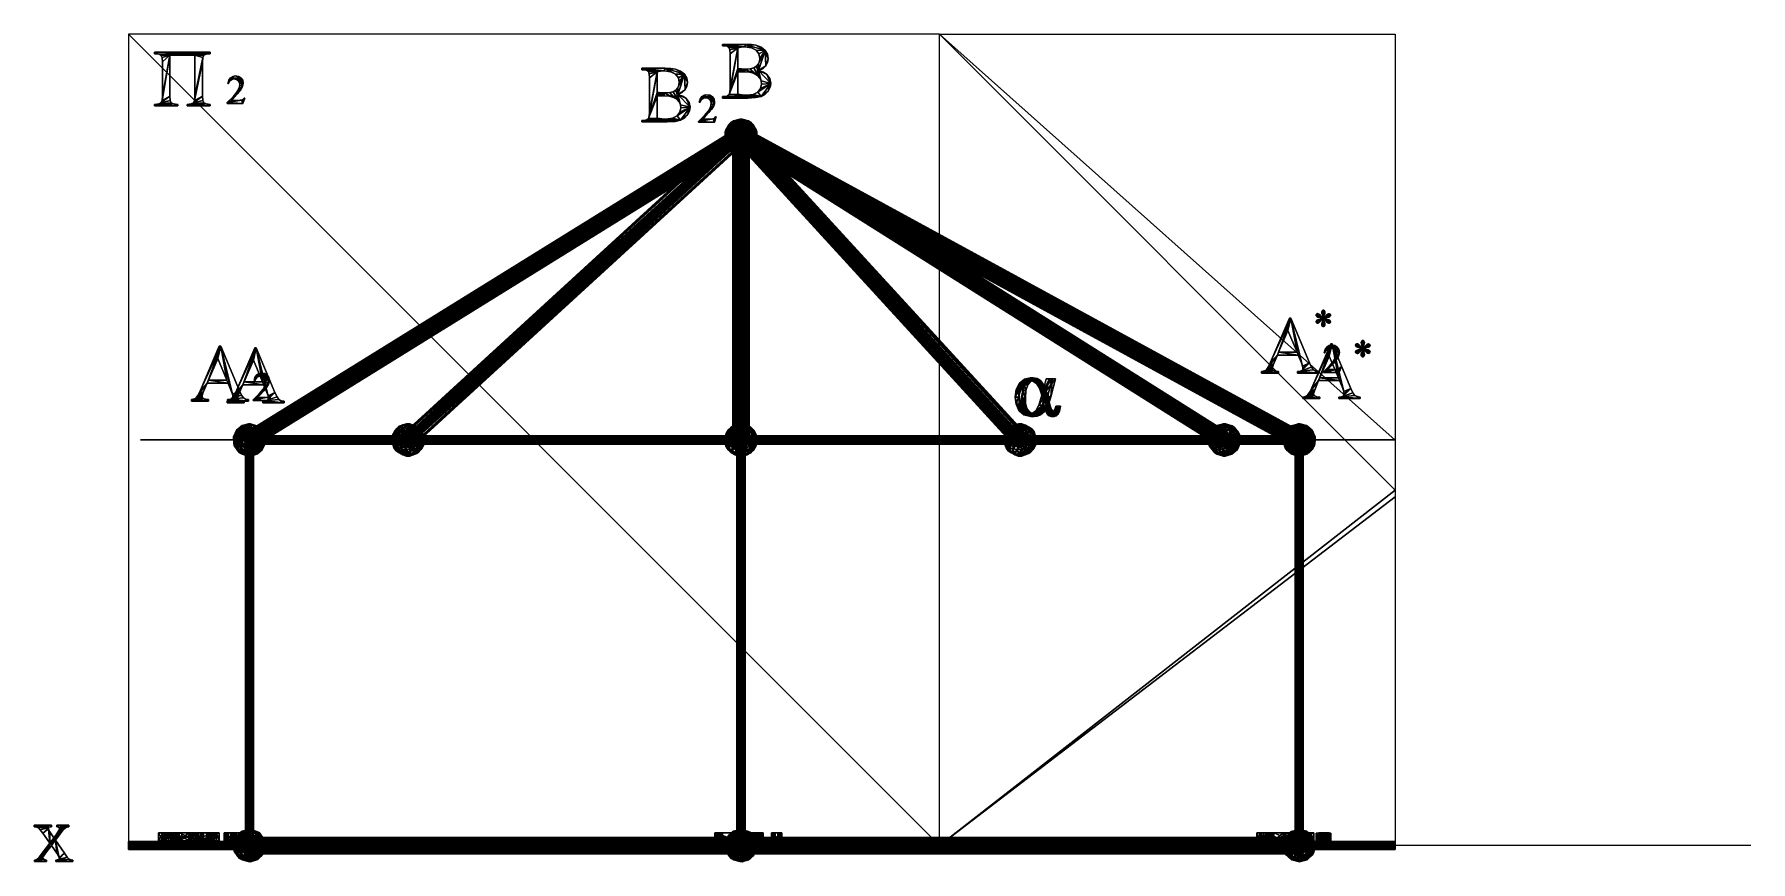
# Model space of a CAD drawing. Extents: x -12 to 200, y -2 to 100.
import ezdxf

# ---------------------------------------------------------------- set-up
doc = ezdxf.new("R2010")
doc.units = 0
doc.header["$MEASUREMENT"] = 0
for name, color, linetype in [('3õ', 7, 'CONTINUOUS'), ('AB', 7, 'CONTINUOUS'), ('DEFAULT', 7, 'CONTINUOUS'), ('´\xad.¯‗\xadÕþÛÓ', 7, 'CONTINUOUS'), ('´\xad.Ù¾¸Þ', 7, 'CONTINUOUS'), ('´\xad.‗.1', 7, 'CONTINUOUS'), ('´\xad.‗.2', 7, 'CONTINUOUS'), ('´\xad.‗\xadÓÕÛ‗¯\xad.', 7, 'CONTINUOUS'), ('´\xad└┬5', 7, 'CONTINUOUS'), ('´Ù¯±Û¯±‗Þ', 7, 'CONTINUOUS'), ('ÙÞÝ.±Ô\xa0þÞ', 7, 'CONTINUOUS'), ('ÙÞÝ_±Ô└┬5', 7, 'CONTINUOUS'), ('‗\xadÓÕÛ‗¯\xadÞ\xa0', 7, 'CONTINUOUS'), ('└2-1', 7, 'CONTINUOUS'), ('└┬1', 7, 'CONTINUOUS'), ('└┬2', 7, 'CONTINUOUS'), ('└┬3', 7, 'CONTINUOUS'), ('└┬4', 7, 'CONTINUOUS'), ('└┬5', 7, 'CONTINUOUS')]:
    doc.layers.add(name, color=color, linetype=linetype)

# ---------------------------------------------------------------- blocks, each defined once
blk = doc.blocks.new('3õG0')
at = {"layer": '3õ', "color": 18}
mesh = blk.add_polyface(dxfattribs=at)
corners = [(-11.601, 2.498), (-9.497, 2.498), (-9.497, 2.318), (-9.667, 2.3), (-9.778, 2.249), (-9.838, 2.17), (-9.858, 2.069), (-9.816, 1.92), (-9.687, 1.707), (-9.62, 1.607), (-9.526, 1.463), (-9.209, 0.955), (-8.843, 1.463), (-8.579, 1.857), (-8.491, 2.073), (-8.512, 2.168), (-8.574, 2.247), (-8.683, 2.3), (-8.843, 2.318), (-8.843, 2.498), (-7.329, 2.498), (-7.329, 2.318), (-7.552, 2.277), (-7.744, 2.186), (-8.027, 1.922), (-8.398, 1.463), (-9.009, 0.648), (-7.895, -0.954), (-7.544, -1.427), (-7.31, -1.664), (-7.108, -1.758), (-6.855, -1.799), (-6.855, -1.974), (-8.965, -1.974), (-8.965, -1.799), (-8.769, -1.774), (-8.623, -1.701), (-8.553, -1.622), (-8.53, -1.52), (-8.608, -1.323), (-8.843, -0.954), (-9.497, 0.003), (-10.215, -0.954), (-10.464, -1.308), (-10.547, -1.481), (-10.519, -1.593), (-10.437, -1.694), (-10.3, -1.768), (-10.107, -1.799), (-10.107, -1.974), (-11.567, -1.974), (-11.567, -1.799), (-11.403, -1.756), (-11.26, -1.677), (-11.011, -1.425), (-10.635, -0.954), (-9.697, 0.291), (-10.547, 1.522), (-10.867, 1.951), (-11.106, 2.183), (-11.329, 2.284), (-11.601, 2.318), (-11.601, 2.498, -1), (-9.497, 2.498, -1), (-9.497, 2.318, -1), (-9.667, 2.3, -1), (-9.778, 2.249, -1), (-9.838, 2.17, -1), (-9.858, 2.069, -1), (-9.816, 1.92, -1), (-9.687, 1.707, -1), (-9.62, 1.607, -1), (-9.526, 1.463, -1), (-9.209, 0.955, -1), (-8.843, 1.463, -1), (-8.579, 1.857, -1), (-8.491, 2.073, -1), (-8.512, 2.168, -1), (-8.574, 2.247, -1), (-8.683, 2.3, -1), (-8.843, 2.318, -1), (-8.843, 2.498, -1), (-7.329, 2.498, -1), (-7.329, 2.318, -1), (-7.552, 2.277, -1), (-7.744, 2.186, -1), (-8.027, 1.922, -1), (-8.398, 1.463, -1), (-9.009, 0.648, -1), (-7.895, -0.954, -1), (-7.544, -1.427, -1), (-7.31, -1.664, -1), (-7.108, -1.758, -1), (-6.855, -1.799, -1), (-6.855, -1.974, -1), (-8.965, -1.974, -1), (-8.965, -1.799, -1), (-8.769, -1.774, -1), (-8.623, -1.701, -1), (-8.553, -1.622, -1), (-8.53, -1.52, -1), (-8.608, -1.323, -1), (-8.843, -0.954, -1), (-9.497, 0.003, -1), (-10.215, -0.954, -1), (-10.464, -1.308, -1), (-10.547, -1.481, -1), (-10.519, -1.593, -1), (-10.437, -1.694, -1), (-10.3, -1.768, -1), (-10.107, -1.799, -1), (-10.107, -1.974, -1), (-11.567, -1.974, -1), (-11.567, -1.799, -1), (-11.403, -1.756, -1), (-11.26, -1.677, -1), (-11.011, -1.425, -1), (-10.635, -0.954, -1), (-9.697, 0.291, -1), (-10.547, 1.522, -1), (-10.867, 1.951, -1), (-11.106, 2.183, -1), (-11.329, 2.284, -1), (-11.601, 2.318, -1)]
mesh.append_faces([[corners[k] for k in face] for face in [(123, 63, 62), (63, 65, 64), (70, 72, 71), (79, 81, 80), (81, 83, 82), (92, 94, 93), (94, 96, 95), (109, 111, 110), (111, 113, 112)]], dxfattribs={"vtx0": -1, "color": 18})
mesh.append_faces([[corners[k] for k in face] for face in [(122, 63, 123), (78, 81, 79), (91, 94, 92), (108, 111, 109), (121, 65, 122), (120, 66, 121), (77, 84, 78), (90, 97, 91), (107, 114, 108), (119, 67, 120), (76, 84, 77), (106, 114, 107), (118, 68, 119), (75, 84, 76), (89, 98, 90), (105, 114, 106), (74, 85, 75), (104, 115, 105), (73, 85, 74), (88, 100, 89), (103, 115, 104), (117, 86, 118)]], dxfattribs={"vtx0": -1, "vtx1": -1, "color": 18})
mesh.append_faces([[corners[k] for k in face] for face in [(60, 1, 3), (16, 19, 22), (29, 32, 35), (46, 49, 52), (56, 8, 11), (56, 11, 24), (41, 55, 25), (122, 65, 63), (78, 84, 81), (91, 97, 94), (108, 114, 111), (118, 73, 70), (118, 86, 73), (103, 87, 117)]], dxfattribs={"vtx0": -1, "vtx1": -1, "vtx2": -1, "color": 18})
mesh.append_faces([[corners[k] for k in face] for face in [(8, 10, 11), (19, 21, 22), (32, 34, 35), (49, 51, 52), (59, 3, 4), (58, 4, 5), (57, 5, 6), (28, 35, 36), (56, 6, 7), (56, 7, 8), (13, 22, 23), (27, 36, 37), (43, 52, 53), (27, 37, 38), (11, 23, 24), (26, 38, 39), (41, 53, 54), (26, 39, 40), (41, 54, 55), (55, 24, 25), (26, 40, 41), (41, 25, 26), (70, 73, 72), (81, 84, 83), (94, 97, 96), (111, 114, 113), (121, 66, 65), (120, 67, 66), (119, 68, 67), (90, 98, 97), (118, 69, 68), (118, 70, 69), (75, 85, 84), (89, 99, 98), (105, 115, 114), (89, 100, 99), (73, 86, 85), (88, 101, 100), (103, 116, 115), (88, 102, 101), (103, 117, 116), (117, 87, 86), (88, 103, 102), (103, 88, 87)]], dxfattribs={"vtx0": -1, "vtx2": -1, "color": 18})
mesh.append_faces([[corners[k] for k in face] for face in [(0, 61, 62), (123, 62, 61), (1, 0, 63), (62, 63, 0), (2, 1, 64), (63, 64, 1), (3, 2, 65), (64, 65, 2), (4, 3, 66), (65, 66, 3), (5, 4, 67), (66, 67, 4), (6, 5, 68), (67, 68, 5), (7, 6, 69), (68, 69, 6), (8, 7, 70), (69, 70, 7), (9, 8, 71), (70, 71, 8), (10, 9, 72), (71, 72, 9), (11, 10, 73), (72, 73, 10), (12, 11, 74), (73, 74, 11), (13, 12, 75), (74, 75, 12), (14, 13, 76), (75, 76, 13), (15, 14, 77), (76, 77, 14), (16, 15, 78), (77, 78, 15), (17, 16, 79), (78, 79, 16), (18, 17, 80), (79, 80, 17), (19, 18, 81), (80, 81, 18), (20, 19, 82), (81, 82, 19), (21, 20, 83), (82, 83, 20), (22, 21, 84), (83, 84, 21), (23, 22, 85), (84, 85, 22), (24, 23, 86), (85, 86, 23), (25, 24, 87), (86, 87, 24), (26, 25, 88), (87, 88, 25), (27, 26, 89), (88, 89, 26), (28, 27, 90), (89, 90, 27), (29, 28, 91), (90, 91, 28), (30, 29, 92), (91, 92, 29), (31, 30, 93), (92, 93, 30), (32, 31, 94), (93, 94, 31), (33, 32, 95), (94, 95, 32), (34, 33, 96), (95, 96, 33), (35, 34, 97), (96, 97, 34), (36, 35, 98), (97, 98, 35), (37, 36, 99), (98, 99, 36), (38, 37, 100), (99, 100, 37), (39, 38, 101), (100, 101, 38), (40, 39, 102), (101, 102, 39), (41, 40, 103), (102, 103, 40), (42, 41, 104), (103, 104, 41), (43, 42, 105), (104, 105, 42), (44, 43, 106), (105, 106, 43), (45, 44, 107), (106, 107, 44), (46, 45, 108), (107, 108, 45), (47, 46, 109), (108, 109, 46), (48, 47, 110), (109, 110, 47), (49, 48, 111), (110, 111, 48), (50, 49, 112), (111, 112, 49), (51, 50, 113), (112, 113, 50), (52, 51, 114), (113, 114, 51), (53, 52, 115), (114, 115, 52), (54, 53, 116), (115, 116, 53), (55, 54, 117), (116, 117, 54), (56, 55, 118), (117, 118, 55), (57, 56, 119), (118, 119, 56), (58, 57, 120), (119, 120, 57), (59, 58, 121), (120, 121, 58), (60, 59, 122), (121, 122, 59), (61, 60, 123), (122, 123, 60)]], dxfattribs={"vtx1": -1, "color": 18})
mesh.append_faces([[corners[k] for k in face] for face in [(60, 61, 1), (16, 17, 19), (29, 30, 32), (46, 47, 49), (59, 60, 3), (58, 59, 4), (15, 16, 22), (28, 29, 35), (45, 46, 52), (57, 58, 5), (14, 15, 22), (44, 45, 52), (56, 57, 6), (13, 14, 22), (27, 28, 36), (43, 44, 52), (12, 13, 23), (42, 43, 53), (11, 12, 23), (26, 27, 38), (41, 42, 53), (55, 56, 24)]], dxfattribs={"vtx1": -1, "vtx2": -1, "color": 18})
mesh.append_faces([[corners[k] for k in face] for face in [(61, 0, 1), (1, 2, 3), (8, 9, 10), (17, 18, 19), (19, 20, 21), (30, 31, 32), (32, 33, 34), (47, 48, 49), (49, 50, 51)]], dxfattribs={"vtx2": -1, "color": 18})
blk = doc.blocks.new('3õG1')
at = {"layer": '3õ', "color": 18}
mesh = blk.add_polyface(dxfattribs=at)
corners = [(8.191, 97.435, 1.597), (5.12, 97.435, 1.597), (5.12, 92.381, 1.597), (5.162, 91.846, 1.597), (5.288, 91.551, 1.597), (5.57, 91.414, 1.597), (6.077, 91.355, 1.597), (6.077, 91.175, 1.597), (3.225, 91.175, 1.597), (3.225, 91.355, 1.597), (3.729, 91.414, 1.597), (4.011, 91.551, 1.597), (4.14, 91.846, 1.597), (4.182, 92.381, 1.597), (4.182, 96.59, 1.597), (4.14, 97.124, 1.597), (4.011, 97.42, 1.597), (3.729, 97.557, 1.597), (3.225, 97.615, 1.597), (3.225, 97.796, 1.597), (10.086, 97.796, 1.597), (10.086, 97.615, 1.597), (9.581, 97.557, 1.597), (9.299, 97.42, 1.597), (9.171, 97.124, 1.597), (9.129, 96.59, 1.597), (9.129, 92.381, 1.597), (9.171, 91.846, 1.597), (9.299, 91.551, 1.597), (9.581, 91.414, 1.597), (10.086, 91.355, 1.597), (10.086, 91.175, 1.597), (7.239, 91.175, 1.597), (7.239, 91.355, 1.597), (7.739, 91.413, 1.597), (8.02, 91.548, 1.597), (8.148, 91.843, 1.597), (8.191, 92.381, 1.597), (8.191, 97.435, 0.597), (5.12, 97.435, 0.597), (5.12, 92.381, 0.597), (5.162, 91.846, 0.597), (5.288, 91.551, 0.597), (5.57, 91.414, 0.597), (6.077, 91.355, 0.597), (6.077, 91.175, 0.597), (3.225, 91.175, 0.597), (3.225, 91.355, 0.597), (3.729, 91.414, 0.597), (4.011, 91.551, 0.597), (4.14, 91.846, 0.597), (4.182, 92.381, 0.597), (4.182, 96.59, 0.597), (4.14, 97.124, 0.597), (4.011, 97.42, 0.597), (3.729, 97.557, 0.597), (3.225, 97.615, 0.597), (3.225, 97.796, 0.597), (10.086, 97.796, 0.597), (10.086, 97.615, 0.597), (9.581, 97.557, 0.597), (9.299, 97.42, 0.597), (9.171, 97.124, 0.597), (9.129, 96.59, 0.597), (9.129, 92.381, 0.597), (9.171, 91.846, 0.597), (9.299, 91.551, 0.597), (9.581, 91.414, 0.597), (10.086, 91.355, 0.597), (10.086, 91.175, 0.597), (7.239, 91.175, 0.597), (7.239, 91.355, 0.597), (7.739, 91.413, 0.597), (8.02, 91.548, 0.597), (8.148, 91.843, 0.597), (8.191, 92.381, 0.597)]
mesh.append_faces([[corners[k] for k in face] for face in [(43, 45, 44), (45, 47, 46), (55, 57, 56), (57, 59, 58), (67, 69, 68), (69, 71, 70)]], dxfattribs={"vtx0": -1, "color": 18})
mesh.append_faces([[corners[k] for k in face] for face in [(42, 47, 43), (54, 59, 55), (66, 71, 67), (41, 48, 42), (65, 72, 66), (40, 49, 41), (64, 73, 65), (39, 50, 40), (63, 74, 64), (62, 74, 63), (61, 38, 62), (60, 38, 61)]], dxfattribs={"vtx0": -1, "vtx1": -1, "color": 18})
mesh.append_faces([[corners[k] for k in face] for face in [(5, 7, 9), (17, 19, 21), (29, 31, 33), (1, 16, 22), (43, 47, 45), (55, 59, 57), (67, 71, 69), (39, 60, 54)]], dxfattribs={"vtx0": -1, "vtx1": -1, "vtx2": -1, "color": 18})
mesh.append_faces([[corners[k] for k in face] for face in [(4, 9, 10), (16, 21, 22), (28, 33, 34), (3, 10, 11), (27, 34, 35), (2, 11, 12), (26, 35, 36), (1, 12, 13), (1, 13, 14), (24, 36, 37), (1, 14, 15), (24, 37, 0), (1, 15, 16), (22, 0, 1), (42, 48, 47), (54, 60, 59), (66, 72, 71), (41, 49, 48), (65, 73, 72), (40, 50, 49), (64, 74, 73), (39, 51, 50), (39, 52, 51), (62, 75, 74), (39, 53, 52), (62, 38, 75), (39, 54, 53), (60, 39, 38)]], dxfattribs={"vtx0": -1, "vtx2": -1, "color": 18})
mesh.append_faces([[corners[k] for k in face] for face in [(0, 37, 38), (75, 38, 37), (1, 0, 39), (38, 39, 0), (2, 1, 40), (39, 40, 1), (3, 2, 41), (40, 41, 2), (4, 3, 42), (41, 42, 3), (5, 4, 43), (42, 43, 4), (6, 5, 44), (43, 44, 5), (7, 6, 45), (44, 45, 6), (8, 7, 46), (45, 46, 7), (9, 8, 47), (46, 47, 8), (10, 9, 48), (47, 48, 9), (11, 10, 49), (48, 49, 10), (12, 11, 50), (49, 50, 11), (13, 12, 51), (50, 51, 12), (14, 13, 52), (51, 52, 13), (15, 14, 53), (52, 53, 14), (16, 15, 54), (53, 54, 15), (17, 16, 55), (54, 55, 16), (18, 17, 56), (55, 56, 17), (19, 18, 57), (56, 57, 18), (20, 19, 58), (57, 58, 19), (21, 20, 59), (58, 59, 20), (22, 21, 60), (59, 60, 21), (23, 22, 61), (60, 61, 22), (24, 23, 62), (61, 62, 23), (25, 24, 63), (62, 63, 24), (26, 25, 64), (63, 64, 25), (27, 26, 65), (64, 65, 26), (28, 27, 66), (65, 66, 27), (29, 28, 67), (66, 67, 28), (30, 29, 68), (67, 68, 29), (31, 30, 69), (68, 69, 30), (32, 31, 70), (69, 70, 31), (33, 32, 71), (70, 71, 32), (34, 33, 72), (71, 72, 33), (35, 34, 73), (72, 73, 34), (36, 35, 74), (73, 74, 35), (37, 36, 75), (74, 75, 36)]], dxfattribs={"vtx1": -1, "color": 18})
mesh.append_faces([[corners[k] for k in face] for face in [(4, 5, 9), (16, 17, 21), (28, 29, 33), (3, 4, 10), (27, 28, 34), (2, 3, 11), (26, 27, 35), (1, 2, 12), (25, 26, 36), (24, 25, 36), (23, 24, 0), (22, 23, 0)]], dxfattribs={"vtx1": -1, "vtx2": -1, "color": 18})
mesh.append_faces([[corners[k] for k in face] for face in [(5, 6, 7), (7, 8, 9), (17, 18, 19), (19, 20, 21), (29, 30, 31), (31, 32, 33)]], dxfattribs={"vtx2": -1, "color": 18})
blk = doc.blocks.new('3õG2')
at = {"layer": '3õ', "color": 18}
mesh = blk.add_polyface(dxfattribs=at)
corners = [(14.356, 92.131, 1.597), (14.124, 91.494, 1.597), (12.171, 91.494, 1.597), (12.171, 91.585, 1.597), (12.905, 92.299, 1.597), (13.384, 92.869, 1.597), (13.648, 93.345, 1.597), (13.736, 93.779, 1.597), (13.688, 94.066, 1.597), (13.543, 94.297, 1.597), (13.331, 94.449, 1.597), (13.082, 94.5, 1.597), (12.85, 94.464, 1.597), (12.643, 94.357, 1.597), (12.475, 94.181, 1.597), (12.356, 93.938, 1.597), (12.266, 93.938, 1.597), (12.375, 94.337, 1.597), (12.58, 94.631, 1.597), (12.864, 94.813, 1.597), (13.211, 94.873, 1.597), (13.58, 94.808, 1.597), (13.884, 94.614, 1.597), (14.086, 94.332, 1.597), (14.153, 94.004, 1.597), (14.124, 93.753, 1.597), (14.036, 93.501, 1.597), (13.799, 93.094, 1.597), (13.45, 92.664, 1.597), (12.956, 92.131, 1.597), (12.691, 91.863, 1.597), (13.555, 91.863, 1.597), (13.779, 91.868, 1.597), (13.925, 91.882, 1.597), (14.026, 91.912, 1.597), (14.117, 91.962, 1.597), (14.197, 92.034, 1.597), (14.266, 92.131, 1.597), (14.356, 92.131, 0.597), (14.124, 91.494, 0.597), (12.171, 91.494, 0.597), (12.171, 91.585, 0.597), (12.905, 92.299, 0.597), (13.384, 92.869, 0.597), (13.648, 93.345, 0.597), (13.736, 93.779, 0.597), (13.688, 94.066, 0.597), (13.543, 94.297, 0.597), (13.331, 94.449, 0.597), (13.082, 94.5, 0.597), (12.85, 94.464, 0.597), (12.643, 94.357, 0.597), (12.475, 94.181, 0.597), (12.356, 93.938, 0.597), (12.266, 93.938, 0.597), (12.375, 94.337, 0.597), (12.58, 94.631, 0.597), (12.864, 94.813, 0.597), (13.211, 94.873, 0.597), (13.58, 94.808, 0.597), (13.884, 94.614, 0.597), (14.086, 94.332, 0.597), (14.153, 94.004, 0.597), (14.124, 93.753, 0.597), (14.036, 93.501, 0.597), (13.799, 93.094, 0.597), (13.45, 92.664, 0.597), (12.956, 92.131, 0.597), (12.691, 91.863, 0.597), (13.555, 91.863, 0.597), (13.779, 91.868, 0.597), (13.925, 91.882, 0.597), (14.026, 91.912, 0.597), (14.117, 91.962, 0.597), (14.197, 92.034, 0.597), (14.266, 92.131, 0.597)]
mesh.append_faces([[corners[k] for k in face] for face in [(75, 39, 38), (39, 41, 40), (52, 54, 53), (54, 56, 55), (56, 58, 57), (58, 60, 59), (60, 62, 61), (62, 64, 63), (64, 66, 65), (66, 68, 67)]], dxfattribs={"vtx0": -1, "color": 18})
mesh.append_faces([[corners[k] for k in face] for face in [(74, 39, 75), (73, 39, 74), (51, 56, 52), (72, 39, 73), (50, 56, 51), (71, 39, 72), (49, 56, 50), (70, 41, 71), (48, 56, 49), (69, 41, 70), (68, 41, 69), (47, 60, 48), (46, 60, 47), (45, 60, 46)]], dxfattribs={"vtx0": -1, "vtx1": -1, "color": 18})
mesh.append_faces([[corners[k] for k in face] for face in [(14, 16, 18), (18, 20, 22), (22, 24, 26), (26, 28, 30), (33, 1, 3), (10, 18, 22), (26, 30, 4), (7, 22, 26), (52, 56, 54), (56, 60, 58), (60, 64, 62), (64, 68, 66), (71, 41, 39), (48, 60, 56), (64, 42, 68), (45, 64, 60)]], dxfattribs={"vtx0": -1, "vtx1": -1, "vtx2": -1, "color": 18})
mesh.append_faces([[corners[k] for k in face] for face in [(30, 3, 4), (26, 4, 5), (26, 5, 6), (26, 6, 7), (68, 42, 41), (64, 43, 42), (64, 44, 43), (64, 45, 44)]], dxfattribs={"vtx0": -1, "vtx2": -1, "color": 18})
mesh.append_faces([[corners[k] for k in face] for face in [(0, 37, 38), (75, 38, 37), (1, 0, 39), (38, 39, 0), (2, 1, 40), (39, 40, 1), (3, 2, 41), (40, 41, 2), (4, 3, 42), (41, 42, 3), (5, 4, 43), (42, 43, 4), (6, 5, 44), (43, 44, 5), (7, 6, 45), (44, 45, 6), (8, 7, 46), (45, 46, 7), (9, 8, 47), (46, 47, 8), (10, 9, 48), (47, 48, 9), (11, 10, 49), (48, 49, 10), (12, 11, 50), (49, 50, 11), (13, 12, 51), (50, 51, 12), (14, 13, 52), (51, 52, 13), (15, 14, 53), (52, 53, 14), (16, 15, 54), (53, 54, 15), (17, 16, 55), (54, 55, 16), (18, 17, 56), (55, 56, 17), (19, 18, 57), (56, 57, 18), (20, 19, 58), (57, 58, 19), (21, 20, 59), (58, 59, 20), (22, 21, 60), (59, 60, 21), (23, 22, 61), (60, 61, 22), (24, 23, 62), (61, 62, 23), (25, 24, 63), (62, 63, 24), (26, 25, 64), (63, 64, 25), (27, 26, 65), (64, 65, 26), (28, 27, 66), (65, 66, 27), (29, 28, 67), (66, 67, 28), (30, 29, 68), (67, 68, 29), (31, 30, 69), (68, 69, 30), (32, 31, 70), (69, 70, 31), (33, 32, 71), (70, 71, 32), (34, 33, 72), (71, 72, 33), (35, 34, 73), (72, 73, 34), (36, 35, 74), (73, 74, 35), (37, 36, 75), (74, 75, 36)]], dxfattribs={"vtx1": -1, "color": 18})
mesh.append_faces([[corners[k] for k in face] for face in [(36, 37, 1), (35, 36, 1), (13, 14, 18), (34, 35, 1), (12, 13, 18), (33, 34, 1), (11, 12, 18), (32, 33, 3), (10, 11, 18), (31, 32, 3), (30, 31, 3), (9, 10, 22), (8, 9, 22), (7, 8, 22)]], dxfattribs={"vtx1": -1, "vtx2": -1, "color": 18})
mesh.append_faces([[corners[k] for k in face] for face in [(37, 0, 1), (1, 2, 3), (14, 15, 16), (16, 17, 18), (18, 19, 20), (20, 21, 22), (22, 23, 24), (24, 25, 26), (26, 27, 28), (28, 29, 30)]], dxfattribs={"vtx2": -1, "color": 18})
blk = doc.blocks.new('3õG3')
at = {"layer": '3õ', "color": 18}
mesh = blk.add_polyface(dxfattribs=at)
corners = [(12.817, 1.582, 93.367), (13.623, 1.582, 92.974), (13.703, 1.582, 92.974), (13.703, 1.582, 95.769), (13.709, 1.582, 95.995), (13.727, 1.582, 96.116), (13.762, 1.582, 96.176), (13.823, 1.582, 96.221), (13.934, 1.582, 96.249), (14.121, 1.582, 96.262), (14.121, 1.582, 96.353), (12.876, 1.582, 96.353), (12.876, 1.582, 96.262), (13.069, 1.582, 96.25), (13.179, 1.582, 96.222), (13.237, 1.582, 96.18), (13.274, 1.582, 96.127), (13.294, 1.582, 96.007), (13.301, 1.582, 95.769), (13.301, 1.582, 93.982), (13.295, 1.582, 93.685), (13.276, 1.582, 93.518), (13.252, 1.582, 93.45), (13.214, 1.582, 93.403), (13.164, 1.582, 93.376), (13.105, 1.582, 93.367), (12.997, 1.582, 93.386), (12.854, 1.582, 93.442), (12.817, 0.582, 93.367), (13.623, 0.582, 92.974), (13.703, 0.582, 92.974), (13.703, 0.582, 95.769), (13.709, 0.582, 95.995), (13.727, 0.582, 96.116), (13.762, 0.582, 96.176), (13.823, 0.582, 96.221), (13.934, 0.582, 96.249), (14.121, 0.582, 96.262), (14.121, 0.582, 96.353), (12.876, 0.582, 96.353), (12.876, 0.582, 96.262), (13.069, 0.582, 96.25), (13.179, 0.582, 96.222), (13.237, 0.582, 96.18), (13.274, 0.582, 96.127), (13.294, 0.582, 96.007), (13.301, 0.582, 95.769), (13.301, 0.582, 93.982), (13.295, 0.582, 93.685), (13.276, 0.582, 93.518), (13.252, 0.582, 93.45), (13.214, 0.582, 93.403), (13.164, 0.582, 93.376), (13.105, 0.582, 93.367), (12.997, 0.582, 93.386), (12.854, 0.582, 93.442)]
mesh.append_faces([[corners[k] for k in face] for face in [(55, 29, 28), (29, 31, 30), (36, 38, 37), (38, 40, 39)]], dxfattribs={"vtx0": -1, "color": 18})
mesh.append_faces([[corners[k] for k in face] for face in [(54, 29, 55), (35, 38, 36), (53, 29, 54), (52, 29, 53), (34, 41, 35), (51, 29, 52), (33, 41, 34), (50, 29, 51), (49, 29, 50), (32, 42, 33), (48, 32, 49), (47, 32, 48), (46, 32, 47), (45, 32, 46)]], dxfattribs={"vtx0": -1, "vtx1": -1, "color": 18})
mesh.append_faces([[corners[k] for k in face] for face in [(7, 10, 13), (21, 1, 4), (35, 41, 38), (49, 32, 29)]], dxfattribs={"vtx0": -1, "vtx1": -1, "vtx2": -1, "color": 18})
mesh.append_faces([[corners[k] for k in face] for face in [(1, 3, 4), (10, 12, 13), (5, 13, 14), (4, 14, 15), (4, 15, 16), (4, 16, 17), (29, 32, 31), (38, 41, 40), (33, 42, 41), (32, 43, 42), (32, 44, 43), (32, 45, 44)]], dxfattribs={"vtx0": -1, "vtx2": -1, "color": 18})
mesh.append_faces([[corners[k] for k in face] for face in [(0, 27, 28), (55, 28, 27), (1, 0, 29), (28, 29, 0), (2, 1, 30), (29, 30, 1), (3, 2, 31), (30, 31, 2), (4, 3, 32), (31, 32, 3), (5, 4, 33), (32, 33, 4), (6, 5, 34), (33, 34, 5), (7, 6, 35), (34, 35, 6), (8, 7, 36), (35, 36, 7), (9, 8, 37), (36, 37, 8), (10, 9, 38), (37, 38, 9), (11, 10, 39), (38, 39, 10), (12, 11, 40), (39, 40, 11), (13, 12, 41), (40, 41, 12), (14, 13, 42), (41, 42, 13), (15, 14, 43), (42, 43, 14), (16, 15, 44), (43, 44, 15), (17, 16, 45), (44, 45, 16), (18, 17, 46), (45, 46, 17), (19, 18, 47), (46, 47, 18), (20, 19, 48), (47, 48, 19), (21, 20, 49), (48, 49, 20), (22, 21, 50), (49, 50, 21), (23, 22, 51), (50, 51, 22), (24, 23, 52), (51, 52, 23), (25, 24, 53), (52, 53, 24), (26, 25, 54), (53, 54, 25), (27, 26, 55), (54, 55, 26)]], dxfattribs={"vtx1": -1, "color": 18})
mesh.append_faces([[corners[k] for k in face] for face in [(26, 27, 1), (7, 8, 10), (25, 26, 1), (24, 25, 1), (6, 7, 13), (23, 24, 1), (5, 6, 13), (22, 23, 1), (21, 22, 1), (4, 5, 14), (20, 21, 4), (19, 20, 4), (18, 19, 4), (17, 18, 4)]], dxfattribs={"vtx1": -1, "vtx2": -1, "color": 18})
mesh.append_faces([[corners[k] for k in face] for face in [(27, 0, 1), (1, 2, 3), (8, 9, 10), (10, 11, 12)]], dxfattribs={"vtx2": -1, "color": 18})
blk = doc.blocks.new('3õG4')
at = {"layer": '3õ', "color": 18}
mesh = blk.add_polyface(dxfattribs=at)
corners = [(8.692, 1.582, 89.638), (5.621, 1.582, 89.638), (5.621, 1.582, 94.692), (5.663, 1.582, 95.227), (5.789, 1.582, 95.522), (6.071, 1.582, 95.659), (6.578, 1.582, 95.717), (6.578, 1.582, 95.898), (3.726, 1.582, 95.898), (3.726, 1.582, 95.717), (4.23, 1.582, 95.659), (4.512, 1.582, 95.522), (4.641, 1.582, 95.227), (4.683, 1.582, 94.692), (4.683, 1.582, 90.483), (4.641, 1.582, 89.948), (4.512, 1.582, 89.653), (4.23, 1.582, 89.516), (3.726, 1.582, 89.458), (3.726, 1.582, 89.277), (10.587, 1.582, 89.277), (10.587, 1.582, 89.458), (10.083, 1.582, 89.516), (9.801, 1.582, 89.653), (9.672, 1.582, 89.948), (9.63, 1.582, 90.483), (9.63, 1.582, 94.692), (9.672, 1.582, 95.227), (9.801, 1.582, 95.522), (10.083, 1.582, 95.659), (10.587, 1.582, 95.717), (10.587, 1.582, 95.898), (7.74, 1.582, 95.898), (7.74, 1.582, 95.717), (8.24, 1.582, 95.659), (8.521, 1.582, 95.524), (8.649, 1.582, 95.23), (8.692, 1.582, 94.692), (8.692, 0.582, 89.638), (5.621, 0.582, 89.638), (5.621, 0.582, 94.692), (5.663, 0.582, 95.227), (5.789, 0.582, 95.522), (6.071, 0.582, 95.659), (6.578, 0.582, 95.717), (6.578, 0.582, 95.898), (3.726, 0.582, 95.898), (3.726, 0.582, 95.717), (4.23, 0.582, 95.659), (4.512, 0.582, 95.522), (4.641, 0.582, 95.227), (4.683, 0.582, 94.692), (4.683, 0.582, 90.483), (4.641, 0.582, 89.948), (4.512, 0.582, 89.653), (4.23, 0.582, 89.516), (3.726, 0.582, 89.458), (3.726, 0.582, 89.277), (10.587, 0.582, 89.277), (10.587, 0.582, 89.458), (10.083, 0.582, 89.516), (9.801, 0.582, 89.653), (9.672, 0.582, 89.948), (9.63, 0.582, 90.483), (9.63, 0.582, 94.692), (9.672, 0.582, 95.227), (9.801, 0.582, 95.522), (10.083, 0.582, 95.659), (10.587, 0.582, 95.717), (10.587, 0.582, 95.898), (7.74, 0.582, 95.898), (7.74, 0.582, 95.717), (8.24, 0.582, 95.659), (8.521, 0.582, 95.524), (8.649, 0.582, 95.23), (8.692, 0.582, 94.692)]
mesh.append_faces([[corners[k] for k in face] for face in [(43, 45, 44), (45, 47, 46), (55, 57, 56), (57, 59, 58), (67, 69, 68), (69, 71, 70)]], dxfattribs={"vtx0": -1, "color": 18})
mesh.append_faces([[corners[k] for k in face] for face in [(42, 47, 43), (54, 59, 55), (66, 71, 67), (41, 48, 42), (65, 72, 66), (40, 49, 41), (64, 73, 65), (39, 50, 40), (63, 74, 64), (62, 74, 63), (61, 38, 62), (60, 38, 61)]], dxfattribs={"vtx0": -1, "vtx1": -1, "color": 18})
mesh.append_faces([[corners[k] for k in face] for face in [(5, 7, 9), (17, 19, 21), (29, 31, 33), (1, 16, 22), (43, 47, 45), (55, 59, 57), (67, 71, 69), (39, 60, 54)]], dxfattribs={"vtx0": -1, "vtx1": -1, "vtx2": -1, "color": 18})
mesh.append_faces([[corners[k] for k in face] for face in [(4, 9, 10), (16, 21, 22), (28, 33, 34), (3, 10, 11), (27, 34, 35), (2, 11, 12), (26, 35, 36), (1, 12, 13), (1, 13, 14), (24, 36, 37), (1, 14, 15), (24, 37, 0), (1, 15, 16), (22, 0, 1), (42, 48, 47), (54, 60, 59), (66, 72, 71), (41, 49, 48), (65, 73, 72), (40, 50, 49), (64, 74, 73), (39, 51, 50), (39, 52, 51), (62, 75, 74), (39, 53, 52), (62, 38, 75), (39, 54, 53), (60, 39, 38)]], dxfattribs={"vtx0": -1, "vtx2": -1, "color": 18})
mesh.append_faces([[corners[k] for k in face] for face in [(0, 37, 38), (75, 38, 37), (1, 0, 39), (38, 39, 0), (2, 1, 40), (39, 40, 1), (3, 2, 41), (40, 41, 2), (4, 3, 42), (41, 42, 3), (5, 4, 43), (42, 43, 4), (6, 5, 44), (43, 44, 5), (7, 6, 45), (44, 45, 6), (8, 7, 46), (45, 46, 7), (9, 8, 47), (46, 47, 8), (10, 9, 48), (47, 48, 9), (11, 10, 49), (48, 49, 10), (12, 11, 50), (49, 50, 11), (13, 12, 51), (50, 51, 12), (14, 13, 52), (51, 52, 13), (15, 14, 53), (52, 53, 14), (16, 15, 54), (53, 54, 15), (17, 16, 55), (54, 55, 16), (18, 17, 56), (55, 56, 17), (19, 18, 57), (56, 57, 18), (20, 19, 58), (57, 58, 19), (21, 20, 59), (58, 59, 20), (22, 21, 60), (59, 60, 21), (23, 22, 61), (60, 61, 22), (24, 23, 62), (61, 62, 23), (25, 24, 63), (62, 63, 24), (26, 25, 64), (63, 64, 25), (27, 26, 65), (64, 65, 26), (28, 27, 66), (65, 66, 27), (29, 28, 67), (66, 67, 28), (30, 29, 68), (67, 68, 29), (31, 30, 69), (68, 69, 30), (32, 31, 70), (69, 70, 31), (33, 32, 71), (70, 71, 32), (34, 33, 72), (71, 72, 33), (35, 34, 73), (72, 73, 34), (36, 35, 74), (73, 74, 35), (37, 36, 75), (74, 75, 36)]], dxfattribs={"vtx1": -1, "color": 18})
mesh.append_faces([[corners[k] for k in face] for face in [(4, 5, 9), (16, 17, 21), (28, 29, 33), (3, 4, 10), (27, 28, 34), (2, 3, 11), (26, 27, 35), (1, 2, 12), (25, 26, 36), (24, 25, 36), (23, 24, 0), (22, 23, 0)]], dxfattribs={"vtx1": -1, "vtx2": -1, "color": 18})
mesh.append_faces([[corners[k] for k in face] for face in [(5, 6, 7), (7, 8, 9), (17, 18, 19), (19, 20, 21), (29, 30, 31), (31, 32, 33)]], dxfattribs={"vtx2": -1, "color": 18})
blk = doc.blocks.new('ABG0')
at = {"layer": 'AB', "color": 175}
mesh = blk.add_polyface(dxfattribs=at)
corners = [(16.661, 56.804, 50), (14.097, 56.804, 50), (13.648, 55.759, 50), (13.524, 55.422, 50), (13.482, 55.183, 50), (13.518, 55.041, 50), (13.626, 54.917, 50), (13.854, 54.822, 50), (14.249, 54.768, 50), (14.249, 54.587, 50), (12.164, 54.587, 50), (12.164, 54.768, 50), (12.505, 54.852, 50), (12.701, 54.958, 50), (12.963, 55.313, 50), (13.253, 55.91, 50), (15.582, 61.36, 50), (15.753, 61.36, 50), (18.057, 55.852, 50), (18.323, 55.304, 50), (18.563, 54.99, 50), (18.834, 54.836, 50), (19.195, 54.768, 50), (19.195, 54.587, 50), (16.583, 54.587, 50), (16.583, 54.768, 50), (16.914, 54.811, 50), (17.117, 54.9, 50), (17.222, 55.024, 50), (17.256, 55.173, 50), (17.208, 55.45, 50), (17.061, 55.852, 50), (16.524, 57.165, 50), (15.401, 59.841, 50), (14.249, 57.165, 50), (16.661, 56.804, 49), (14.097, 56.804, 49), (13.648, 55.759, 49), (13.524, 55.422, 49), (13.482, 55.183, 49), (13.518, 55.041, 49), (13.626, 54.917, 49), (13.854, 54.822, 49), (14.249, 54.768, 49), (14.249, 54.587, 49), (12.164, 54.587, 49), (12.164, 54.768, 49), (12.505, 54.852, 49), (12.701, 54.958, 49), (12.963, 55.313, 49), (13.253, 55.91, 49), (15.582, 61.36, 49), (15.753, 61.36, 49), (18.057, 55.852, 49), (18.323, 55.304, 49), (18.563, 54.99, 49), (18.834, 54.836, 49), (19.195, 54.768, 49), (19.195, 54.587, 49), (16.583, 54.587, 49), (16.583, 54.768, 49), (16.914, 54.811, 49), (17.117, 54.9, 49), (17.222, 55.024, 49), (17.256, 55.173, 49), (17.208, 55.45, 49), (17.061, 55.852, 49), (16.524, 57.165, 49), (15.401, 59.841, 49), (14.249, 57.165, 49)]
mesh.append_faces([[corners[k] for k in face] for face in [(42, 44, 43), (44, 46, 45), (50, 52, 51), (56, 58, 57), (58, 60, 59)]], dxfattribs={"vtx0": -1, "color": 175})
mesh.append_faces([[corners[k] for k in face] for face in [(66, 67, 35), (41, 44, 42), (55, 58, 56), (40, 47, 41), (54, 61, 55), (39, 47, 40), (53, 62, 54), (38, 48, 39), (37, 48, 38), (36, 48, 37), (52, 65, 53), (69, 35, 67)]], dxfattribs={"vtx0": -1, "vtx1": -1, "color": 175})
mesh.append_faces([[corners[k] for k in face] for face in [(6, 9, 12), (20, 23, 26), (1, 15, 17), (17, 31, 32), (34, 1, 17), (41, 47, 44), (55, 61, 58), (36, 52, 50), (52, 67, 66), (69, 52, 36)]], dxfattribs={"vtx0": -1, "vtx1": -1, "vtx2": -1, "color": 175})
mesh.append_faces([[corners[k] for k in face] for face in [(9, 11, 12), (23, 25, 26), (19, 26, 27), (4, 12, 13), (18, 27, 28), (18, 28, 29), (18, 29, 30), (1, 13, 14), (1, 14, 15), (17, 30, 31), (17, 32, 33), (34, 0, 1), (17, 33, 34), (44, 47, 46), (58, 61, 60), (54, 62, 61), (39, 48, 47), (53, 63, 62), (53, 64, 63), (53, 65, 64), (36, 49, 48), (36, 50, 49), (52, 66, 65), (52, 68, 67), (69, 36, 35), (52, 69, 68)]], dxfattribs={"vtx0": -1, "vtx2": -1, "color": 175})
mesh.append_faces([[corners[k] for k in face] for face in [(0, 31, 35), (66, 35, 31), (1, 0, 36), (35, 36, 0), (2, 1, 37), (36, 37, 1), (3, 2, 38), (37, 38, 2), (4, 3, 39), (38, 39, 3), (5, 4, 40), (39, 40, 4), (6, 5, 41), (40, 41, 5), (7, 6, 42), (41, 42, 6), (8, 7, 43), (42, 43, 7), (9, 8, 44), (43, 44, 8), (10, 9, 45), (44, 45, 9), (11, 10, 46), (45, 46, 10), (12, 11, 47), (46, 47, 11), (13, 12, 48), (47, 48, 12), (14, 13, 49), (48, 49, 13), (15, 14, 50), (49, 50, 14), (16, 15, 51), (50, 51, 15), (17, 16, 52), (51, 52, 16), (18, 17, 53), (52, 53, 17), (19, 18, 54), (53, 54, 18), (20, 19, 55), (54, 55, 19), (21, 20, 56), (55, 56, 20), (22, 21, 57), (56, 57, 21), (23, 22, 58), (57, 58, 22), (24, 23, 59), (58, 59, 23), (25, 24, 60), (59, 60, 24), (26, 25, 61), (60, 61, 25), (27, 26, 62), (61, 62, 26), (28, 27, 63), (62, 63, 27), (29, 28, 64), (63, 64, 28), (30, 29, 65), (64, 65, 29), (31, 30, 66), (65, 66, 30), (32, 34, 67), (69, 67, 34), (33, 32, 68), (67, 68, 32), (34, 33, 69), (68, 69, 33)]], dxfattribs={"vtx1": -1, "color": 175})
mesh.append_faces([[corners[k] for k in face] for face in [(31, 0, 32), (6, 7, 9), (20, 21, 23), (5, 6, 12), (19, 20, 26), (4, 5, 12), (18, 19, 27), (3, 4, 13), (2, 3, 13), (1, 2, 13), (17, 18, 30), (34, 32, 0)]], dxfattribs={"vtx1": -1, "vtx2": -1, "color": 175})
mesh.append_faces([[corners[k] for k in face] for face in [(7, 8, 9), (9, 10, 11), (15, 16, 17), (21, 22, 23), (23, 24, 25)]], dxfattribs={"vtx2": -1, "color": 175})
blk = doc.blocks.new('ABG1')
at = {"layer": 'AB', "color": 175}
mesh = blk.add_polyface(dxfattribs=at)
corners = [(74.182, 97.595, 82.62), (74.182, 93.318, 82.62), (74.182, 97.595, 81.62), (74.146, 98.097, 82.62), (74.146, 98.097, 81.62), (74.04, 98.372, 82.62), (74.04, 98.372, 81.62), (73.803, 98.533, 82.62), (73.803, 98.533, 81.62), (73.474, 98.587, 82.62), (73.474, 98.587, 81.62), (73.225, 98.587, 82.62), (73.225, 98.587, 81.62), (73.225, 98.767, 82.62), (73.225, 98.767, 81.62), (76.086, 98.767, 81.62), (76.086, 98.767, 82.62), (75.998, 98.44, 82.62), (75.534, 98.413, 82.62), (75.119, 98.333, 82.62), (74.154, 92.858, 82.62), (75.119, 95.789, 82.62), (75.534, 98.413, 81.62), (75.998, 98.44, 81.62), (75.119, 98.333, 81.62), (74.182, 93.318, 81.62), (74.154, 92.858, 81.62), (75.119, 95.789, 81.62)]
mesh.append_faces([[corners[k] for k in face] for face in [(10, 14, 12)]], dxfattribs={"vtx0": -1, "color": 175})
mesh.append_faces([[corners[k] for k in face] for face in [(8, 14, 10), (6, 22, 8), (4, 24, 6), (2, 24, 4), (25, 24, 2)]], dxfattribs={"vtx0": -1, "vtx1": -1, "color": 175})
mesh.append_faces([[corners[k] for k in face] for face in [(7, 13, 18), (8, 22, 14)]], dxfattribs={"vtx0": -1, "vtx1": -1, "vtx2": -1, "color": 175})
mesh.append_faces([[corners[k] for k in face] for face in [(13, 17, 18), (5, 18, 19), (20, 19, 21), (14, 22, 23), (6, 24, 22), (26, 27, 24)]], dxfattribs={"vtx0": -1, "vtx2": -1, "color": 175})
mesh.append_faces([[corners[k] for k in face] for face in [(0, 1, 2), (3, 0, 4), (2, 4, 0), (5, 3, 6), (4, 6, 3), (7, 5, 8), (6, 8, 5), (9, 7, 10), (8, 10, 7), (11, 9, 12), (10, 12, 9), (13, 11, 14), (12, 14, 11), (14, 15, 13)]], dxfattribs={"vtx1": -1, "color": 175})
mesh.append_faces([[corners[k] for k in face] for face in [(13, 16, 17), (7, 9, 13), (5, 7, 18), (3, 5, 19), (0, 3, 19), (1, 0, 19)]], dxfattribs={"vtx1": -1, "vtx2": -1, "color": 175})
mesh.append_faces([[corners[k] for k in face] for face in [(9, 11, 13)]], dxfattribs={"vtx2": -1, "color": 175})
mesh = blk.add_polyface(dxfattribs=at)
corners = [(76.086, 98.767, 82.62), (73.225, 98.767, 82.62), (76.086, 98.767, 81.62), (76.808, 98.738, 82.62), (76.808, 98.738, 81.62), (75.119, 95.789, 82.62), (75.119, 98.333, 82.62), (75.119, 95.789, 81.62), (75.119, 98.333, 81.62), (75.313, 95.759, 82.62), (75.313, 95.759, 81.62), (75.532, 95.737, 82.62), (75.532, 95.737, 81.62), (75.775, 95.725, 82.62), (75.775, 95.725, 81.62), (76.042, 95.72, 82.62), (76.042, 95.72, 81.62), (76.667, 95.759, 82.62), (76.667, 95.759, 81.62), (75.998, 98.44, 82.62), (76.798, 98.337, 82.62), (75.998, 98.44, 81.62), (76.798, 98.337, 81.62), (75.534, 98.413, 82.62), (75.534, 98.413, 81.62), (75.984, 95.383, 82.62), (77.155, 95.178, 82.62), (73.225, 98.767, 81.62), (75.984, 95.383, 81.62), (77.155, 95.178, 81.62), (75.703, 95.381, 81.62)]
mesh.append_faces([[corners[k] for k in face] for face in [(22, 2, 21), (27, 21, 2), (14, 28, 16), (12, 28, 14), (10, 28, 12), (7, 28, 10)]], dxfattribs={"vtx0": -1, "vtx1": -1, "color": 175})
mesh.append_faces([[corners[k] for k in face] for face in [(26, 15, 17), (29, 18, 16), (7, 30, 28)]], dxfattribs={"vtx0": -1, "vtx2": -1, "color": 175})
mesh.append_faces([[corners[k] for k in face] for face in [(0, 1, 2), (3, 0, 4), (2, 4, 0), (5, 6, 7), (8, 7, 6), (9, 5, 10), (7, 10, 5), (11, 9, 12), (10, 12, 9), (13, 11, 14), (12, 14, 11), (15, 13, 16), (14, 16, 13), (17, 15, 18), (16, 18, 15), (19, 20, 21), (22, 21, 20), (23, 19, 24), (21, 24, 19), (6, 23, 8), (24, 8, 23)]], dxfattribs={"vtx1": -1, "color": 175})
mesh.append_faces([[corners[k] for k in face] for face in [(20, 19, 0), (13, 15, 25), (11, 13, 25), (9, 11, 25), (5, 9, 25)]], dxfattribs={"vtx1": -1, "vtx2": -1, "color": 175})
mesh = blk.add_polyface(dxfattribs=at)
corners = [(73.225, 92.146, 82.62), (76.35, 92.146, 82.62), (73.225, 92.146, 81.62), (73.225, 92.327, 82.62), (73.225, 92.327, 81.62), (73.474, 92.327, 82.62), (73.474, 92.327, 81.62), (73.83, 92.393, 82.62), (73.83, 92.393, 81.62), (74.07, 92.59, 82.62), (74.07, 92.59, 81.62), (74.154, 92.858, 82.62), (74.154, 92.858, 81.62), (74.182, 93.318, 82.62), (74.182, 93.318, 81.62), (74.182, 97.595, 81.62), (75.119, 92.625, 82.62), (75.119, 95.339, 82.62), (75.119, 92.625, 81.62), (75.119, 95.339, 81.62), (75.272, 95.36, 82.62), (78.012, 92.354, 82.62), (75.119, 95.789, 82.62), (75.119, 98.333, 82.62), (75.682, 92.526, 82.62), (76.35, 92.146, 81.62), (78.012, 92.354, 81.62), (75.119, 95.789, 81.62), (75.272, 95.36, 81.62), (75.119, 98.333, 81.62), (75.682, 92.526, 81.62)]
mesh.append_faces([[corners[k] for k in face] for face in [(25, 4, 2)]], dxfattribs={"vtx0": -1, "color": 175})
mesh.append_faces([[corners[k] for k in face] for face in [(12, 29, 14), (10, 27, 12)]], dxfattribs={"vtx0": -1, "vtx1": -1, "color": 175})
mesh.append_faces([[corners[k] for k in face] for face in [(9, 22, 17), (10, 19, 27)]], dxfattribs={"vtx0": -1, "vtx1": -1, "vtx2": -1, "color": 175})
mesh.append_faces([[corners[k] for k in face] for face in [(1, 3, 5), (21, 5, 7), (22, 20, 17), (9, 17, 16), (9, 16, 24), (25, 6, 4), (26, 8, 6), (27, 19, 28), (10, 18, 19), (10, 30, 18)]], dxfattribs={"vtx0": -1, "vtx2": -1, "color": 175})
mesh.append_faces([[corners[k] for k in face] for face in [(0, 1, 2), (3, 0, 4), (2, 4, 0), (5, 3, 6), (4, 6, 3), (7, 5, 8), (6, 8, 5), (9, 7, 10), (8, 10, 7), (11, 9, 12), (10, 12, 9), (13, 11, 14), (12, 14, 11), (14, 15, 13), (16, 17, 18), (19, 18, 17), (17, 20, 19)]], dxfattribs={"vtx1": -1, "color": 175})
mesh.append_faces([[corners[k] for k in face] for face in [(11, 13, 23), (9, 11, 22)]], dxfattribs={"vtx1": -1, "vtx2": -1, "color": 175})
mesh.append_faces([[corners[k] for k in face] for face in [(1, 0, 3)]], dxfattribs={"vtx2": -1, "color": 175})
mesh = blk.add_polyface(dxfattribs=at)
corners = [(77.37, 98.65, 82.62), (76.808, 98.738, 82.62), (77.37, 98.65, 81.62), (76.808, 98.738, 81.62), (78.016, 98.406, 82.62), (78.016, 98.406, 81.62), (78.488, 98.027, 82.62), (78.488, 98.027, 81.62), (78.778, 97.547, 82.62), (78.778, 97.547, 81.62), (78.874, 97, 82.62), (78.874, 97, 81.62), (77.735, 97.577, 82.62), (77.854, 97.039, 82.62), (77.735, 97.577, 81.62), (77.854, 97.039, 81.62), (77.38, 98.03, 82.62), (77.38, 98.03, 81.62), (76.798, 98.337, 82.62), (76.798, 98.337, 81.62), (76.086, 98.767, 82.62), (77.806, 96.677, 82.62), (76.086, 98.767, 81.62), (78.571, 96.108, 81.62), (77.806, 96.677, 81.62)]
mesh.append_faces([[corners[k] for k in face] for face in [(22, 2, 3), (2, 7, 5), (7, 11, 9)]], dxfattribs={"vtx0": -1, "color": 175})
mesh.append_faces([[corners[k] for k in face] for face in [(17, 22, 19), (14, 7, 17), (15, 7, 14), (24, 7, 15)]], dxfattribs={"vtx0": -1, "vtx1": -1, "color": 175})
mesh.append_faces([[corners[k] for k in face] for face in [(20, 0, 6), (16, 20, 6), (22, 7, 2), (7, 23, 11), (17, 7, 22)]], dxfattribs={"vtx0": -1, "vtx1": -1, "vtx2": -1, "color": 175})
mesh.append_faces([[corners[k] for k in face] for face in [(0, 1, 2), (3, 2, 1), (4, 0, 5), (2, 5, 0), (6, 4, 7), (5, 7, 4), (8, 6, 9), (7, 9, 6), (10, 8, 11), (9, 11, 8), (12, 13, 14), (15, 14, 13), (16, 12, 17), (14, 17, 12), (18, 16, 19), (17, 19, 16)]], dxfattribs={"vtx1": -1, "color": 175})
mesh.append_faces([[corners[k] for k in face] for face in [(16, 18, 20), (12, 16, 6), (13, 12, 6), (21, 13, 6)]], dxfattribs={"vtx1": -1, "vtx2": -1, "color": 175})
mesh.append_faces([[corners[k] for k in face] for face in [(20, 1, 0), (0, 4, 6), (6, 8, 10)]], dxfattribs={"vtx2": -1, "color": 175})
mesh = blk.add_polyface(dxfattribs=at)
corners = [(77.678, 95.525, 82.62), (78.197, 95.766, 82.62), (77.678, 95.525, 81.62), (78.197, 95.766, 81.62), (78.799, 96.528, 82.62), (78.874, 97, 82.62), (78.799, 96.528, 81.62), (78.874, 97, 81.62), (78.571, 96.108, 82.62), (78.571, 96.108, 81.62), (77.114, 95.874, 82.62), (76.667, 95.759, 82.62), (77.114, 95.874, 81.62), (76.667, 95.759, 81.62), (77.431, 96.069, 82.62), (77.431, 96.069, 81.62), (77.663, 96.345, 82.62), (77.663, 96.345, 81.62), (77.806, 96.677, 82.62), (77.806, 96.677, 81.62), (77.854, 97.039, 82.62), (77.854, 97.039, 81.62), (78.488, 98.027, 82.62), (77.563, 94.935, 82.62), (77.839, 94.617, 82.62), (78.488, 98.027, 81.62), (77.563, 94.935, 81.62), (77.839, 94.617, 81.62)]
mesh.append_faces([[corners[k] for k in face] for face in [(7, 9, 6), (9, 2, 3)]], dxfattribs={"vtx0": -1, "color": 175})
mesh.append_faces([[corners[k] for k in face] for face in [(17, 25, 19), (15, 2, 17)]], dxfattribs={"vtx0": -1, "vtx1": -1, "color": 175})
mesh.append_faces([[corners[k] for k in face] for face in [(22, 5, 8), (22, 8, 0), (16, 22, 0), (25, 2, 9), (17, 2, 25)]], dxfattribs={"vtx0": -1, "vtx1": -1, "vtx2": -1, "color": 175})
mesh.append_faces([[corners[k] for k in face] for face in [(23, 11, 10), (24, 10, 14), (26, 12, 13), (27, 15, 12)]], dxfattribs={"vtx0": -1, "vtx2": -1, "color": 175})
mesh.append_faces([[corners[k] for k in face] for face in [(0, 1, 2), (3, 2, 1), (4, 5, 6), (7, 6, 5), (8, 4, 9), (6, 9, 4), (1, 8, 3), (9, 3, 8), (10, 11, 12), (13, 12, 11), (14, 10, 15), (12, 15, 10), (16, 14, 17), (15, 17, 14), (18, 16, 19), (17, 19, 16), (20, 18, 21), (19, 21, 18)]], dxfattribs={"vtx1": -1, "color": 175})
mesh.append_faces([[corners[k] for k in face] for face in [(16, 18, 22), (14, 16, 0)]], dxfattribs={"vtx1": -1, "vtx2": -1, "color": 175})
mesh.append_faces([[corners[k] for k in face] for face in [(5, 4, 8), (8, 1, 0)]], dxfattribs={"vtx2": -1, "color": 175})
mesh = blk.add_polyface(dxfattribs=at)
corners = [(76.35, 92.146, 82.62), (77.325, 92.198, 82.62), (76.35, 92.146, 81.62), (73.225, 92.146, 81.62), (75.682, 92.526, 82.62), (75.119, 92.625, 82.62), (75.682, 92.526, 81.62), (75.119, 92.625, 81.62), (76.238, 92.493, 82.62), (76.238, 92.493, 81.62), (77.016, 92.592, 82.62), (77.016, 92.592, 81.62), (76.626, 95.332, 82.62), (77.155, 95.178, 82.62), (76.626, 95.332, 81.62), (75.984, 95.383, 82.62), (75.984, 95.383, 81.62), (75.703, 95.381, 82.62), (75.703, 95.381, 81.62), (75.466, 95.374, 82.62), (75.466, 95.374, 81.62), (75.272, 95.36, 82.62), (75.272, 95.36, 81.62), (75.119, 95.339, 81.62), (76.042, 95.72, 82.62), (78.012, 92.354, 82.62), (73.474, 92.327, 82.62), (73.83, 92.393, 82.62), (74.07, 92.59, 82.62), (75.119, 95.789, 82.62), (76.042, 95.72, 81.62), (77.155, 95.178, 81.62), (78.012, 92.354, 81.62), (73.474, 92.327, 81.62), (74.07, 92.59, 81.62), (73.83, 92.393, 81.62), (75.119, 95.789, 81.62)]
mesh.append_faces([[corners[k] for k in face] for face in [(14, 30, 16), (31, 30, 14)]], dxfattribs={"vtx0": -1, "vtx1": -1, "color": 175})
mesh.append_faces([[corners[k] for k in face] for face in [(25, 0, 26), (25, 28, 4), (32, 33, 2), (32, 6, 34)]], dxfattribs={"vtx0": -1, "vtx1": -1, "vtx2": -1, "color": 175})
mesh.append_faces([[corners[k] for k in face] for face in [(25, 27, 28), (29, 15, 17), (29, 17, 19), (29, 19, 21), (25, 4, 8), (32, 34, 35), (36, 20, 18), (36, 22, 20), (32, 9, 6)]], dxfattribs={"vtx0": -1, "vtx2": -1, "color": 175})
mesh.append_faces([[corners[k] for k in face] for face in [(0, 1, 2), (2, 3, 0), (4, 5, 6), (7, 6, 5), (8, 4, 9), (6, 9, 4), (10, 8, 11), (9, 11, 8), (12, 13, 14), (15, 12, 16), (14, 16, 12), (17, 15, 18), (16, 18, 15), (19, 17, 20), (18, 20, 17), (21, 19, 22), (20, 22, 19), (22, 23, 21)]], dxfattribs={"vtx1": -1, "color": 175})
mesh.append_faces([[corners[k] for k in face] for face in [(12, 15, 24), (13, 12, 24)]], dxfattribs={"vtx1": -1, "vtx2": -1, "color": 175})
mesh = blk.add_polyface(dxfattribs=at)
corners = [(78.28, 95.335, 82.62), (77.678, 95.525, 82.62), (78.28, 95.335, 81.62), (77.678, 95.525, 81.62), (78.708, 95.056, 82.62), (78.708, 95.056, 81.62), (79.063, 94.557, 82.62), (79.063, 94.557, 81.62), (79.182, 93.958, 82.62), (79.182, 93.958, 81.62), (77.997, 94.253, 82.62), (78.049, 93.875, 82.62), (77.997, 94.253, 81.62), (78.049, 93.875, 81.62), (77.839, 94.617, 82.62), (77.839, 94.617, 81.62), (77.563, 94.935, 82.62), (77.563, 94.935, 81.62), (77.155, 95.178, 82.62), (77.155, 95.178, 81.62), (76.626, 95.332, 81.62), (76.667, 95.759, 82.62), (77.114, 95.874, 82.62), (77.431, 96.069, 82.62), (76.667, 95.759, 81.62), (77.114, 95.874, 81.62), (77.431, 96.069, 81.62)]
mesh.append_faces([[corners[k] for k in face] for face in [(3, 5, 2), (5, 9, 7)]], dxfattribs={"vtx0": -1, "color": 175})
mesh.append_faces([[corners[k] for k in face] for face in [(17, 24, 19), (15, 25, 17), (12, 26, 15), (13, 9, 12)]], dxfattribs={"vtx0": -1, "vtx1": -1, "color": 175})
mesh.append_faces([[corners[k] for k in face] for face in [(1, 4, 8), (10, 23, 1), (10, 1, 8), (3, 9, 5), (12, 3, 26), (12, 9, 3)]], dxfattribs={"vtx0": -1, "vtx1": -1, "vtx2": -1, "color": 175})
mesh.append_faces([[corners[k] for k in face] for face in [(0, 1, 2), (3, 2, 1), (4, 0, 5), (2, 5, 0), (6, 4, 7), (5, 7, 4), (8, 6, 9), (7, 9, 6), (10, 11, 12), (13, 12, 11), (14, 10, 15), (12, 15, 10), (16, 14, 17), (15, 17, 14), (18, 16, 19), (17, 19, 16), (19, 20, 18)]], dxfattribs={"vtx1": -1, "color": 175})
mesh.append_faces([[corners[k] for k in face] for face in [(16, 18, 21), (14, 16, 22), (10, 14, 23), (11, 10, 8)]], dxfattribs={"vtx1": -1, "vtx2": -1, "color": 175})
mesh.append_faces([[corners[k] for k in face] for face in [(1, 0, 4), (4, 6, 8)]], dxfattribs={"vtx2": -1, "color": 175})
mesh = blk.add_polyface(dxfattribs=at)
corners = [(79.104, 93.475, 82.62), (79.182, 93.958, 82.62), (79.104, 93.475, 81.62), (79.182, 93.958, 81.62), (78.869, 93.013, 82.62), (78.869, 93.013, 81.62), (78.499, 92.622, 82.62), (78.499, 92.622, 81.62), (78.012, 92.354, 82.62), (78.012, 92.354, 81.62), (77.325, 92.198, 82.62), (77.325, 92.198, 81.62), (76.35, 92.146, 81.62), (77.585, 92.891, 82.62), (77.016, 92.592, 82.62), (77.585, 92.891, 81.62), (77.016, 92.592, 81.62), (77.933, 93.336, 82.62), (77.933, 93.336, 81.62), (78.049, 93.875, 82.62), (78.049, 93.875, 81.62), (76.35, 92.146, 82.62), (76.238, 92.493, 82.62), (76.238, 92.493, 81.62)]
mesh.append_faces([[corners[k] for k in face] for face in [(3, 5, 2), (5, 9, 7), (9, 12, 11)]], dxfattribs={"vtx0": -1, "color": 175})
mesh.append_faces([[corners[k] for k in face] for face in [(18, 3, 20), (15, 3, 18), (16, 9, 15)]], dxfattribs={"vtx0": -1, "vtx1": -1, "color": 175})
mesh.append_faces([[corners[k] for k in face] for face in [(1, 4, 8), (13, 1, 8), (3, 9, 5), (15, 9, 3)]], dxfattribs={"vtx0": -1, "vtx1": -1, "vtx2": -1, "color": 175})
mesh.append_faces([[corners[k] for k in face] for face in [(8, 22, 14), (9, 16, 23)]], dxfattribs={"vtx0": -1, "vtx2": -1, "color": 175})
mesh.append_faces([[corners[k] for k in face] for face in [(0, 1, 2), (3, 2, 1), (4, 0, 5), (2, 5, 0), (6, 4, 7), (5, 7, 4), (8, 6, 9), (7, 9, 6), (10, 8, 11), (9, 11, 8), (11, 12, 10), (13, 14, 15), (16, 15, 14), (17, 13, 18), (15, 18, 13), (19, 17, 20), (18, 20, 17)]], dxfattribs={"vtx1": -1, "color": 175})
mesh.append_faces([[corners[k] for k in face] for face in [(17, 19, 1), (13, 17, 1), (14, 13, 8)]], dxfattribs={"vtx1": -1, "vtx2": -1, "color": 175})
mesh.append_faces([[corners[k] for k in face] for face in [(1, 0, 4), (4, 6, 8), (8, 10, 21)]], dxfattribs={"vtx2": -1, "color": 175})
blk = doc.blocks.new('´\xad.‗.2G0')
at = {"layer": '´\xad.‗.2', "color": 15}
mesh = blk.add_polyface(dxfattribs=at)
corners = [(64.246, 94.649, 1.587), (64.246, 90.372, 1.587), (64.246, 94.649, 0.587), (64.21, 95.151, 1.587), (64.21, 95.151, 0.587), (64.104, 95.425, 1.587), (64.104, 95.425, 0.587), (63.867, 95.586, 1.587), (63.867, 95.586, 0.587), (63.538, 95.64, 1.587), (63.538, 95.64, 0.587), (63.289, 95.64, 1.587), (63.289, 95.64, 0.587), (63.289, 95.821, 1.587), (63.289, 95.821, 0.587), (66.15, 95.821, 0.587), (66.062, 95.494, 1.587), (65.598, 95.467, 1.587), (65.183, 95.386, 1.587), (64.217, 89.911, 1.587), (65.183, 92.842, 1.587), (66.062, 95.494, 0.587), (65.598, 95.467, 0.587), (65.183, 95.386, 0.587), (64.246, 90.372, 0.587), (64.217, 89.911, 0.587), (65.183, 92.842, 0.587)]
mesh.append_faces([[corners[k] for k in face] for face in [(10, 14, 12)]], dxfattribs={"vtx0": -1, "color": 15})
mesh.append_faces([[corners[k] for k in face] for face in [(14, 21, 15), (8, 14, 10), (6, 22, 8), (4, 23, 6), (2, 23, 4), (24, 23, 2)]], dxfattribs={"vtx0": -1, "vtx1": -1, "color": 15})
mesh.append_faces([[corners[k] for k in face] for face in [(7, 13, 17), (8, 22, 14)]], dxfattribs={"vtx0": -1, "vtx1": -1, "vtx2": -1, "color": 15})
mesh.append_faces([[corners[k] for k in face] for face in [(13, 16, 17), (5, 17, 18), (19, 18, 20), (14, 22, 21), (6, 23, 22), (25, 26, 23)]], dxfattribs={"vtx0": -1, "vtx2": -1, "color": 15})
mesh.append_faces([[corners[k] for k in face] for face in [(0, 1, 2), (3, 0, 4), (2, 4, 0), (5, 3, 6), (4, 6, 3), (7, 5, 8), (6, 8, 5), (9, 7, 10), (8, 10, 7), (11, 9, 12), (10, 12, 9), (13, 11, 14), (12, 14, 11), (14, 15, 13)]], dxfattribs={"vtx1": -1, "color": 15})
mesh.append_faces([[corners[k] for k in face] for face in [(7, 9, 13), (5, 7, 17), (3, 5, 18), (0, 3, 18), (1, 0, 18)]], dxfattribs={"vtx1": -1, "vtx2": -1, "color": 15})
mesh.append_faces([[corners[k] for k in face] for face in [(9, 11, 13)]], dxfattribs={"vtx2": -1, "color": 15})
mesh = blk.add_polyface(dxfattribs=at)
corners = [(66.15, 95.821, 1.587), (63.289, 95.821, 1.587), (66.15, 95.821, 0.587), (66.871, 95.792, 1.587), (66.871, 95.792, 0.587), (65.183, 92.842, 1.587), (65.183, 95.386, 1.587), (65.183, 92.842, 0.587), (65.183, 95.386, 0.587), (65.377, 92.812, 1.587), (65.377, 92.812, 0.587), (65.596, 92.791, 1.587), (65.596, 92.791, 0.587), (65.839, 92.778, 1.587), (65.839, 92.778, 0.587), (66.106, 92.774, 1.587), (66.106, 92.774, 0.587), (66.73, 92.812, 1.587), (66.73, 92.812, 0.587), (66.062, 95.494, 1.587), (66.862, 95.391, 1.587), (66.062, 95.494, 0.587), (66.862, 95.391, 0.587), (65.598, 95.467, 1.587), (65.598, 95.467, 0.587), (66.047, 92.437, 1.587), (67.219, 92.232, 1.587), (66.047, 92.437, 0.587), (67.219, 92.232, 0.587), (65.767, 92.435, 0.587)]
mesh.append_faces([[corners[k] for k in face] for face in [(22, 2, 21), (14, 27, 16), (12, 27, 14), (10, 27, 12), (7, 27, 10)]], dxfattribs={"vtx0": -1, "vtx1": -1, "color": 15})
mesh.append_faces([[corners[k] for k in face] for face in [(26, 15, 17), (28, 18, 16), (7, 29, 27)]], dxfattribs={"vtx0": -1, "vtx2": -1, "color": 15})
mesh.append_faces([[corners[k] for k in face] for face in [(0, 1, 2), (3, 0, 4), (2, 4, 0), (5, 6, 7), (8, 7, 6), (9, 5, 10), (7, 10, 5), (11, 9, 12), (10, 12, 9), (13, 11, 14), (12, 14, 11), (15, 13, 16), (14, 16, 13), (17, 15, 18), (16, 18, 15), (19, 20, 21), (22, 21, 20), (23, 19, 24), (21, 24, 19), (6, 23, 8), (24, 8, 23)]], dxfattribs={"vtx1": -1, "color": 15})
mesh.append_faces([[corners[k] for k in face] for face in [(20, 19, 0), (1, 0, 19), (13, 15, 25), (11, 13, 25), (9, 11, 25), (5, 9, 25)]], dxfattribs={"vtx1": -1, "vtx2": -1, "color": 15})
mesh = blk.add_polyface(dxfattribs=at)
corners = [(63.289, 89.2, 1.587), (66.414, 89.2, 1.587), (63.289, 89.2, 0.587), (63.289, 89.38, 1.587), (63.289, 89.38, 0.587), (63.538, 89.38, 1.587), (63.538, 89.38, 0.587), (63.894, 89.446, 1.587), (63.894, 89.446, 0.587), (64.133, 89.644, 1.587), (64.133, 89.644, 0.587), (64.217, 89.911, 1.587), (64.217, 89.911, 0.587), (64.246, 90.372, 1.587), (64.246, 90.372, 0.587), (64.246, 94.649, 0.587), (65.183, 89.678, 1.587), (65.183, 92.393, 1.587), (65.183, 89.678, 0.587), (65.183, 92.393, 0.587), (65.336, 92.414, 1.587), (68.076, 89.407, 1.587), (65.183, 92.842, 1.587), (65.183, 95.386, 1.587), (65.746, 89.579, 1.587), (66.414, 89.2, 0.587), (68.076, 89.407, 0.587), (65.183, 92.842, 0.587), (65.336, 92.414, 0.587), (65.183, 95.386, 0.587), (65.746, 89.579, 0.587)]
mesh.append_faces([[corners[k] for k in face] for face in [(25, 4, 2)]], dxfattribs={"vtx0": -1, "color": 15})
mesh.append_faces([[corners[k] for k in face] for face in [(12, 29, 14), (10, 27, 12)]], dxfattribs={"vtx0": -1, "vtx1": -1, "color": 15})
mesh.append_faces([[corners[k] for k in face] for face in [(9, 22, 17), (10, 19, 27)]], dxfattribs={"vtx0": -1, "vtx1": -1, "vtx2": -1, "color": 15})
mesh.append_faces([[corners[k] for k in face] for face in [(1, 3, 5), (21, 5, 7), (22, 20, 17), (9, 17, 16), (9, 16, 24), (25, 6, 4), (26, 8, 6), (27, 19, 28), (10, 18, 19), (10, 30, 18)]], dxfattribs={"vtx0": -1, "vtx2": -1, "color": 15})
mesh.append_faces([[corners[k] for k in face] for face in [(0, 1, 2), (3, 0, 4), (2, 4, 0), (5, 3, 6), (4, 6, 3), (7, 5, 8), (6, 8, 5), (9, 7, 10), (8, 10, 7), (11, 9, 12), (10, 12, 9), (13, 11, 14), (12, 14, 11), (14, 15, 13), (16, 17, 18), (19, 18, 17), (17, 20, 19)]], dxfattribs={"vtx1": -1, "color": 15})
mesh.append_faces([[corners[k] for k in face] for face in [(11, 13, 23), (9, 11, 22)]], dxfattribs={"vtx1": -1, "vtx2": -1, "color": 15})
mesh.append_faces([[corners[k] for k in face] for face in [(1, 0, 3)]], dxfattribs={"vtx2": -1, "color": 15})
mesh = blk.add_polyface(dxfattribs=at)
corners = [(67.434, 95.704, 1.587), (66.871, 95.792, 1.587), (67.434, 95.704, 0.587), (66.871, 95.792, 0.587), (68.08, 95.46, 1.587), (68.08, 95.46, 0.587), (68.552, 95.081, 1.587), (68.552, 95.081, 0.587), (68.842, 94.601, 1.587), (68.842, 94.601, 0.587), (68.938, 94.053, 1.587), (68.938, 94.053, 0.587), (67.799, 94.631, 1.587), (67.917, 94.092, 1.587), (67.799, 94.631, 0.587), (67.917, 94.092, 0.587), (67.444, 95.084, 1.587), (67.444, 95.084, 0.587), (66.862, 95.391, 1.587), (66.862, 95.391, 0.587), (66.15, 95.821, 1.587), (68.635, 93.162, 1.587), (67.87, 93.731, 1.587), (66.15, 95.821, 0.587), (67.87, 93.731, 0.587)]
mesh.append_faces([[corners[k] for k in face] for face in [(23, 2, 3), (2, 7, 5), (7, 11, 9)]], dxfattribs={"vtx0": -1, "color": 15})
mesh.append_faces([[corners[k] for k in face] for face in [(17, 23, 19), (14, 7, 17), (15, 7, 14), (24, 7, 15)]], dxfattribs={"vtx0": -1, "vtx1": -1, "color": 15})
mesh.append_faces([[corners[k] for k in face] for face in [(20, 0, 6), (6, 10, 21), (16, 20, 6), (23, 7, 2), (17, 7, 23)]], dxfattribs={"vtx0": -1, "vtx1": -1, "vtx2": -1, "color": 15})
mesh.append_faces([[corners[k] for k in face] for face in [(0, 1, 2), (3, 2, 1), (4, 0, 5), (2, 5, 0), (6, 4, 7), (5, 7, 4), (8, 6, 9), (7, 9, 6), (10, 8, 11), (9, 11, 8), (12, 13, 14), (15, 14, 13), (16, 12, 17), (14, 17, 12), (18, 16, 19), (17, 19, 16)]], dxfattribs={"vtx1": -1, "color": 15})
mesh.append_faces([[corners[k] for k in face] for face in [(16, 18, 20), (12, 16, 6), (13, 12, 6), (22, 13, 6)]], dxfattribs={"vtx1": -1, "vtx2": -1, "color": 15})
mesh.append_faces([[corners[k] for k in face] for face in [(20, 1, 0), (0, 4, 6), (6, 8, 10)]], dxfattribs={"vtx2": -1, "color": 15})
mesh = blk.add_polyface(dxfattribs=at)
corners = [(68.343, 92.388, 1.587), (67.742, 92.579, 1.587), (68.343, 92.388, 0.587), (67.742, 92.579, 0.587), (68.772, 92.11, 1.587), (68.772, 92.11, 0.587), (69.127, 91.611, 1.587), (69.127, 91.611, 0.587), (69.246, 91.011, 1.587), (69.246, 91.011, 0.587), (68.06, 91.307, 1.587), (68.113, 90.928, 1.587), (68.06, 91.307, 0.587), (68.113, 90.928, 0.587), (67.903, 91.67, 1.587), (67.903, 91.67, 0.587), (67.627, 91.989, 1.587), (67.627, 91.989, 0.587), (67.219, 92.232, 1.587), (67.219, 92.232, 0.587), (66.689, 92.386, 0.587), (66.73, 92.812, 1.587), (67.178, 92.928, 1.587), (67.494, 93.122, 1.587), (66.73, 92.812, 0.587), (67.178, 92.928, 0.587), (67.494, 93.122, 0.587)]
mesh.append_faces([[corners[k] for k in face] for face in [(3, 5, 2), (5, 9, 7)]], dxfattribs={"vtx0": -1, "color": 15})
mesh.append_faces([[corners[k] for k in face] for face in [(17, 24, 19), (15, 25, 17), (12, 26, 15), (13, 9, 12)]], dxfattribs={"vtx0": -1, "vtx1": -1, "color": 15})
mesh.append_faces([[corners[k] for k in face] for face in [(1, 4, 8), (10, 23, 1), (10, 1, 8), (3, 9, 5), (12, 3, 26), (12, 9, 3)]], dxfattribs={"vtx0": -1, "vtx1": -1, "vtx2": -1, "color": 15})
mesh.append_faces([[corners[k] for k in face] for face in [(0, 1, 2), (3, 2, 1), (4, 0, 5), (2, 5, 0), (6, 4, 7), (5, 7, 4), (8, 6, 9), (7, 9, 6), (10, 11, 12), (13, 12, 11), (14, 10, 15), (12, 15, 10), (16, 14, 17), (15, 17, 14), (18, 16, 19), (17, 19, 16), (19, 20, 18)]], dxfattribs={"vtx1": -1, "color": 15})
mesh.append_faces([[corners[k] for k in face] for face in [(16, 18, 21), (14, 16, 22), (10, 14, 23), (11, 10, 8)]], dxfattribs={"vtx1": -1, "vtx2": -1, "color": 15})
mesh.append_faces([[corners[k] for k in face] for face in [(1, 0, 4), (4, 6, 8)]], dxfattribs={"vtx2": -1, "color": 15})
mesh = blk.add_polyface(dxfattribs=at)
corners = [(67.742, 92.579, 1.587), (68.26, 92.82, 1.587), (67.742, 92.579, 0.587), (68.26, 92.82, 0.587), (68.862, 93.581, 1.587), (68.938, 94.053, 1.587), (68.862, 93.581, 0.587), (68.938, 94.053, 0.587), (68.635, 93.162, 1.587), (68.635, 93.162, 0.587), (67.178, 92.928, 1.587), (66.73, 92.812, 1.587), (67.178, 92.928, 0.587), (66.73, 92.812, 0.587), (67.494, 93.122, 1.587), (67.494, 93.122, 0.587), (67.727, 93.399, 1.587), (67.727, 93.399, 0.587), (67.87, 93.731, 1.587), (67.87, 93.731, 0.587), (67.917, 94.092, 1.587), (67.917, 94.092, 0.587), (68.552, 95.081, 1.587), (67.627, 91.989, 1.587), (67.903, 91.67, 1.587), (68.552, 95.081, 0.587), (67.627, 91.989, 0.587), (67.903, 91.67, 0.587)]
mesh.append_faces([[corners[k] for k in face] for face in [(7, 9, 6), (9, 2, 3)]], dxfattribs={"vtx0": -1, "color": 15})
mesh.append_faces([[corners[k] for k in face] for face in [(17, 25, 19), (15, 2, 17)]], dxfattribs={"vtx0": -1, "vtx1": -1, "color": 15})
mesh.append_faces([[corners[k] for k in face] for face in [(22, 8, 0), (16, 22, 0), (25, 9, 7), (25, 2, 9), (17, 2, 25)]], dxfattribs={"vtx0": -1, "vtx1": -1, "vtx2": -1, "color": 15})
mesh.append_faces([[corners[k] for k in face] for face in [(23, 11, 10), (24, 10, 14), (26, 12, 13), (27, 15, 12)]], dxfattribs={"vtx0": -1, "vtx2": -1, "color": 15})
mesh.append_faces([[corners[k] for k in face] for face in [(0, 1, 2), (3, 2, 1), (4, 5, 6), (7, 6, 5), (8, 4, 9), (6, 9, 4), (1, 8, 3), (9, 3, 8), (10, 11, 12), (13, 12, 11), (14, 10, 15), (12, 15, 10), (16, 14, 17), (15, 17, 14), (18, 16, 19), (17, 19, 16), (20, 18, 21), (19, 21, 18)]], dxfattribs={"vtx1": -1, "color": 15})
mesh.append_faces([[corners[k] for k in face] for face in [(16, 18, 22), (14, 16, 0)]], dxfattribs={"vtx1": -1, "vtx2": -1, "color": 15})
mesh.append_faces([[corners[k] for k in face] for face in [(5, 4, 8), (8, 1, 0)]], dxfattribs={"vtx2": -1, "color": 15})
mesh = blk.add_polyface(dxfattribs=at)
corners = [(66.414, 89.2, 1.587), (67.388, 89.252, 1.587), (66.414, 89.2, 0.587), (63.289, 89.2, 0.587), (65.746, 89.579, 1.587), (65.183, 89.678, 1.587), (65.746, 89.579, 0.587), (65.183, 89.678, 0.587), (66.301, 89.546, 1.587), (66.301, 89.546, 0.587), (67.08, 89.646, 1.587), (67.08, 89.646, 0.587), (66.689, 92.386, 1.587), (67.219, 92.232, 1.587), (66.689, 92.386, 0.587), (66.047, 92.437, 1.587), (66.047, 92.437, 0.587), (65.767, 92.435, 1.587), (65.767, 92.435, 0.587), (65.53, 92.427, 1.587), (65.53, 92.427, 0.587), (65.336, 92.414, 1.587), (65.336, 92.414, 0.587), (65.183, 92.393, 0.587), (66.106, 92.774, 1.587), (68.076, 89.407, 1.587), (63.538, 89.38, 1.587), (63.894, 89.446, 1.587), (64.133, 89.644, 1.587), (65.183, 92.842, 1.587), (66.106, 92.774, 0.587), (67.219, 92.232, 0.587), (68.076, 89.407, 0.587), (63.538, 89.38, 0.587), (64.133, 89.644, 0.587), (63.894, 89.446, 0.587), (65.183, 92.842, 0.587)]
mesh.append_faces([[corners[k] for k in face] for face in [(14, 30, 16), (31, 30, 14)]], dxfattribs={"vtx0": -1, "vtx1": -1, "color": 15})
mesh.append_faces([[corners[k] for k in face] for face in [(25, 0, 26), (25, 28, 4), (32, 33, 2), (32, 6, 34)]], dxfattribs={"vtx0": -1, "vtx1": -1, "vtx2": -1, "color": 15})
mesh.append_faces([[corners[k] for k in face] for face in [(25, 27, 28), (29, 15, 17), (29, 17, 19), (29, 19, 21), (25, 4, 8), (32, 34, 35), (36, 20, 18), (36, 22, 20), (32, 9, 6)]], dxfattribs={"vtx0": -1, "vtx2": -1, "color": 15})
mesh.append_faces([[corners[k] for k in face] for face in [(0, 1, 2), (2, 3, 0), (4, 5, 6), (7, 6, 5), (8, 4, 9), (6, 9, 4), (10, 8, 11), (9, 11, 8), (12, 13, 14), (15, 12, 16), (14, 16, 12), (17, 15, 18), (16, 18, 15), (19, 17, 20), (18, 20, 17), (21, 19, 22), (20, 22, 19), (22, 23, 21)]], dxfattribs={"vtx1": -1, "color": 15})
mesh.append_faces([[corners[k] for k in face] for face in [(12, 15, 24), (13, 12, 24)]], dxfattribs={"vtx1": -1, "vtx2": -1, "color": 15})
mesh = blk.add_polyface(dxfattribs=at)
corners = [(69.167, 90.528, 1.587), (69.246, 91.011, 1.587), (69.167, 90.528, 0.587), (69.246, 91.011, 0.587), (68.933, 90.066, 1.587), (68.933, 90.066, 0.587), (68.563, 89.676, 1.587), (68.563, 89.676, 0.587), (68.076, 89.407, 1.587), (68.076, 89.407, 0.587), (67.388, 89.252, 1.587), (67.388, 89.252, 0.587), (66.414, 89.2, 0.587), (67.649, 89.944, 1.587), (67.08, 89.646, 1.587), (67.649, 89.944, 0.587), (67.08, 89.646, 0.587), (67.997, 90.389, 1.587), (67.997, 90.389, 0.587), (68.113, 90.928, 1.587), (68.113, 90.928, 0.587), (66.414, 89.2, 1.587), (66.301, 89.546, 1.587), (66.301, 89.546, 0.587)]
mesh.append_faces([[corners[k] for k in face] for face in [(3, 5, 2), (5, 9, 7), (9, 12, 11)]], dxfattribs={"vtx0": -1, "color": 15})
mesh.append_faces([[corners[k] for k in face] for face in [(18, 3, 20), (15, 3, 18), (16, 9, 15)]], dxfattribs={"vtx0": -1, "vtx1": -1, "color": 15})
mesh.append_faces([[corners[k] for k in face] for face in [(1, 4, 8), (13, 1, 8), (3, 9, 5), (15, 9, 3)]], dxfattribs={"vtx0": -1, "vtx1": -1, "vtx2": -1, "color": 15})
mesh.append_faces([[corners[k] for k in face] for face in [(8, 22, 14), (9, 16, 23)]], dxfattribs={"vtx0": -1, "vtx2": -1, "color": 15})
mesh.append_faces([[corners[k] for k in face] for face in [(0, 1, 2), (3, 2, 1), (4, 0, 5), (2, 5, 0), (6, 4, 7), (5, 7, 4), (8, 6, 9), (7, 9, 6), (10, 8, 11), (9, 11, 8), (11, 12, 10), (13, 14, 15), (16, 15, 14), (17, 13, 18), (15, 18, 13), (19, 17, 20), (18, 20, 17)]], dxfattribs={"vtx1": -1, "color": 15})
mesh.append_faces([[corners[k] for k in face] for face in [(17, 19, 1), (13, 17, 1), (14, 13, 8)]], dxfattribs={"vtx1": -1, "vtx2": -1, "color": 15})
mesh.append_faces([[corners[k] for k in face] for face in [(1, 0, 4), (4, 6, 8), (8, 10, 21)]], dxfattribs={"vtx2": -1, "color": 15})
blk = doc.blocks.new('´\xad.‗.2G1')
at = {"layer": '´\xad.‗.2', "color": 15}
mesh = blk.add_polyface(dxfattribs=at)
corners = [(72.473, 89.82, 1.587), (72.241, 89.183, 1.587), (70.288, 89.183, 1.587), (70.288, 89.273, 1.587), (71.022, 89.988, 1.587), (71.501, 90.558, 1.587), (71.765, 91.034, 1.587), (71.853, 91.468, 1.587), (71.805, 91.755, 1.587), (71.66, 91.986, 1.587), (71.448, 92.138, 1.587), (71.199, 92.189, 1.587), (70.967, 92.153, 1.587), (70.76, 92.046, 1.587), (70.592, 91.87, 1.587), (70.473, 91.627, 1.587), (70.383, 91.627, 1.587), (70.492, 92.026, 1.587), (70.697, 92.32, 1.587), (70.981, 92.502, 1.587), (71.328, 92.562, 1.587), (71.698, 92.497, 1.587), (72.001, 92.303, 1.587), (72.203, 92.021, 1.587), (72.27, 91.693, 1.587), (72.241, 91.441, 1.587), (72.153, 91.19, 1.587), (71.916, 90.783, 1.587), (71.567, 90.353, 1.587), (71.073, 89.82, 1.587), (70.808, 89.552, 1.587), (71.672, 89.552, 1.587), (71.897, 89.557, 1.587), (72.042, 89.571, 1.587), (72.143, 89.601, 1.587), (72.234, 89.651, 1.587), (72.314, 89.723, 1.587), (72.383, 89.82, 1.587), (72.473, 89.82, 0.587), (72.241, 89.183, 0.587), (70.288, 89.183, 0.587), (70.288, 89.273, 0.587), (71.022, 89.988, 0.587), (71.501, 90.558, 0.587), (71.765, 91.034, 0.587), (71.853, 91.468, 0.587), (71.805, 91.755, 0.587), (71.66, 91.986, 0.587), (71.448, 92.138, 0.587), (71.199, 92.189, 0.587), (70.967, 92.153, 0.587), (70.76, 92.046, 0.587), (70.592, 91.87, 0.587), (70.473, 91.627, 0.587), (70.383, 91.627, 0.587), (70.492, 92.026, 0.587), (70.697, 92.32, 0.587), (70.981, 92.502, 0.587), (71.328, 92.562, 0.587), (71.698, 92.497, 0.587), (72.001, 92.303, 0.587), (72.203, 92.021, 0.587), (72.27, 91.693, 0.587), (72.241, 91.441, 0.587), (72.153, 91.19, 0.587), (71.916, 90.783, 0.587), (71.567, 90.353, 0.587), (71.073, 89.82, 0.587), (70.808, 89.552, 0.587), (71.672, 89.552, 0.587), (71.897, 89.557, 0.587), (72.042, 89.571, 0.587), (72.143, 89.601, 0.587), (72.234, 89.651, 0.587), (72.314, 89.723, 0.587), (72.383, 89.82, 0.587)]
mesh.append_faces([[corners[k] for k in face] for face in [(75, 39, 38), (39, 41, 40), (52, 54, 53), (54, 56, 55), (56, 58, 57), (58, 60, 59), (60, 62, 61), (62, 64, 63), (64, 66, 65), (66, 68, 67)]], dxfattribs={"vtx0": -1, "color": 15})
mesh.append_faces([[corners[k] for k in face] for face in [(74, 39, 75), (73, 39, 74), (51, 56, 52), (72, 39, 73), (50, 56, 51), (71, 39, 72), (49, 56, 50), (70, 41, 71), (48, 56, 49), (69, 41, 70), (68, 41, 69), (47, 60, 48), (46, 60, 47), (45, 60, 46)]], dxfattribs={"vtx0": -1, "vtx1": -1, "color": 15})
mesh.append_faces([[corners[k] for k in face] for face in [(14, 16, 18), (18, 20, 22), (22, 24, 26), (26, 28, 30), (33, 1, 3), (10, 18, 22), (26, 30, 4), (7, 22, 26), (52, 56, 54), (56, 60, 58), (60, 64, 62), (64, 68, 66), (71, 41, 39), (48, 60, 56), (64, 42, 68), (45, 64, 60)]], dxfattribs={"vtx0": -1, "vtx1": -1, "vtx2": -1, "color": 15})
mesh.append_faces([[corners[k] for k in face] for face in [(30, 3, 4), (26, 4, 5), (26, 5, 6), (26, 6, 7), (68, 42, 41), (64, 43, 42), (64, 44, 43), (64, 45, 44)]], dxfattribs={"vtx0": -1, "vtx2": -1, "color": 15})
mesh.append_faces([[corners[k] for k in face] for face in [(0, 37, 38), (75, 38, 37), (1, 0, 39), (38, 39, 0), (2, 1, 40), (39, 40, 1), (3, 2, 41), (40, 41, 2), (4, 3, 42), (41, 42, 3), (5, 4, 43), (42, 43, 4), (6, 5, 44), (43, 44, 5), (7, 6, 45), (44, 45, 6), (8, 7, 46), (45, 46, 7), (9, 8, 47), (46, 47, 8), (10, 9, 48), (47, 48, 9), (11, 10, 49), (48, 49, 10), (12, 11, 50), (49, 50, 11), (13, 12, 51), (50, 51, 12), (14, 13, 52), (51, 52, 13), (15, 14, 53), (52, 53, 14), (16, 15, 54), (53, 54, 15), (17, 16, 55), (54, 55, 16), (18, 17, 56), (55, 56, 17), (19, 18, 57), (56, 57, 18), (20, 19, 58), (57, 58, 19), (21, 20, 59), (58, 59, 20), (22, 21, 60), (59, 60, 21), (23, 22, 61), (60, 61, 22), (24, 23, 62), (61, 62, 23), (25, 24, 63), (62, 63, 24), (26, 25, 64), (63, 64, 25), (27, 26, 65), (64, 65, 26), (28, 27, 66), (65, 66, 27), (29, 28, 67), (66, 67, 28), (30, 29, 68), (67, 68, 29), (31, 30, 69), (68, 69, 30), (32, 31, 70), (69, 70, 31), (33, 32, 71), (70, 71, 32), (34, 33, 72), (71, 72, 33), (35, 34, 73), (72, 73, 34), (36, 35, 74), (73, 74, 35), (37, 36, 75), (74, 75, 36)]], dxfattribs={"vtx1": -1, "color": 15})
mesh.append_faces([[corners[k] for k in face] for face in [(36, 37, 1), (35, 36, 1), (13, 14, 18), (34, 35, 1), (12, 13, 18), (33, 34, 1), (11, 12, 18), (32, 33, 3), (10, 11, 18), (31, 32, 3), (30, 31, 3), (9, 10, 22), (8, 9, 22), (7, 8, 22)]], dxfattribs={"vtx1": -1, "vtx2": -1, "color": 15})
mesh.append_faces([[corners[k] for k in face] for face in [(37, 0, 1), (1, 2, 3), (14, 15, 16), (16, 17, 18), (18, 19, 20), (20, 21, 22), (22, 23, 24), (24, 25, 26), (26, 27, 28), (28, 29, 30)]], dxfattribs={"vtx2": -1, "color": 15})
blk = doc.blocks.new('´\xad.‗.2G2')
at = {"layer": '´\xad.‗.2', "color": 15}
mesh = blk.add_polyface(dxfattribs=at)
corners = [(17.58, 55.504, 1.587), (17.348, 54.867, 1.587), (15.395, 54.867, 1.587), (15.395, 54.957, 1.587), (16.129, 55.671, 1.587), (16.609, 56.241, 1.587), (16.872, 56.718, 1.587), (16.96, 57.152, 1.587), (16.912, 57.439, 1.587), (16.767, 57.67, 1.587), (16.555, 57.822, 1.587), (16.306, 57.872, 1.587), (16.074, 57.836, 1.587), (15.868, 57.729, 1.587), (15.699, 57.553, 1.587), (15.581, 57.311, 1.587), (15.49, 57.311, 1.587), (15.599, 57.71, 1.587), (15.804, 58.004, 1.587), (16.088, 58.185, 1.587), (16.435, 58.246, 1.587), (16.805, 58.181, 1.587), (17.108, 57.987, 1.587), (17.31, 57.705, 1.587), (17.378, 57.377, 1.587), (17.348, 57.125, 1.587), (17.26, 56.874, 1.587), (17.024, 56.467, 1.587), (16.674, 56.036, 1.587), (16.181, 55.504, 1.587), (15.915, 55.235, 1.587), (16.779, 55.235, 1.587), (17.004, 55.24, 1.587), (17.149, 55.255, 1.587), (17.25, 55.285, 1.587), (17.341, 55.334, 1.587), (17.421, 55.407, 1.587), (17.49, 55.504, 1.587), (17.58, 55.504, 0.587), (17.348, 54.867, 0.587), (15.395, 54.867, 0.587), (15.395, 54.957, 0.587), (16.129, 55.671, 0.587), (16.609, 56.241, 0.587), (16.872, 56.718, 0.587), (16.96, 57.152, 0.587), (16.912, 57.439, 0.587), (16.767, 57.67, 0.587), (16.555, 57.822, 0.587), (16.306, 57.872, 0.587), (16.074, 57.836, 0.587), (15.868, 57.729, 0.587), (15.699, 57.553, 0.587), (15.581, 57.311, 0.587), (15.49, 57.311, 0.587), (15.599, 57.71, 0.587), (15.804, 58.004, 0.587), (16.088, 58.185, 0.587), (16.435, 58.246, 0.587), (16.805, 58.181, 0.587), (17.108, 57.987, 0.587), (17.31, 57.705, 0.587), (17.378, 57.377, 0.587), (17.348, 57.125, 0.587), (17.26, 56.874, 0.587), (17.024, 56.467, 0.587), (16.674, 56.036, 0.587), (16.181, 55.504, 0.587), (15.915, 55.235, 0.587), (16.779, 55.235, 0.587), (17.004, 55.24, 0.587), (17.149, 55.255, 0.587), (17.25, 55.285, 0.587), (17.341, 55.334, 0.587), (17.421, 55.407, 0.587), (17.49, 55.504, 0.587)]
mesh.append_faces([[corners[k] for k in face] for face in [(75, 39, 38), (39, 41, 40), (52, 54, 53), (54, 56, 55), (56, 58, 57), (58, 60, 59), (60, 62, 61), (62, 64, 63), (64, 66, 65), (66, 68, 67)]], dxfattribs={"vtx0": -1, "color": 15})
mesh.append_faces([[corners[k] for k in face] for face in [(74, 39, 75), (73, 39, 74), (51, 56, 52), (72, 39, 73), (50, 56, 51), (71, 39, 72), (49, 56, 50), (70, 41, 71), (48, 56, 49), (69, 41, 70), (68, 41, 69), (47, 60, 48), (46, 60, 47), (45, 60, 46)]], dxfattribs={"vtx0": -1, "vtx1": -1, "color": 15})
mesh.append_faces([[corners[k] for k in face] for face in [(14, 16, 18), (18, 20, 22), (22, 24, 26), (26, 28, 30), (33, 1, 3), (10, 18, 22), (26, 30, 4), (7, 22, 26), (52, 56, 54), (56, 60, 58), (60, 64, 62), (64, 68, 66), (71, 41, 39), (48, 60, 56), (64, 42, 68), (45, 64, 60)]], dxfattribs={"vtx0": -1, "vtx1": -1, "vtx2": -1, "color": 15})
mesh.append_faces([[corners[k] for k in face] for face in [(30, 3, 4), (26, 4, 5), (26, 5, 6), (26, 6, 7), (68, 42, 41), (64, 43, 42), (64, 44, 43), (64, 45, 44)]], dxfattribs={"vtx0": -1, "vtx2": -1, "color": 15})
mesh.append_faces([[corners[k] for k in face] for face in [(0, 37, 38), (75, 38, 37), (1, 0, 39), (38, 39, 0), (2, 1, 40), (39, 40, 1), (3, 2, 41), (40, 41, 2), (4, 3, 42), (41, 42, 3), (5, 4, 43), (42, 43, 4), (6, 5, 44), (43, 44, 5), (7, 6, 45), (44, 45, 6), (8, 7, 46), (45, 46, 7), (9, 8, 47), (46, 47, 8), (10, 9, 48), (47, 48, 9), (11, 10, 49), (48, 49, 10), (12, 11, 50), (49, 50, 11), (13, 12, 51), (50, 51, 12), (14, 13, 52), (51, 52, 13), (15, 14, 53), (52, 53, 14), (16, 15, 54), (53, 54, 15), (17, 16, 55), (54, 55, 16), (18, 17, 56), (55, 56, 17), (19, 18, 57), (56, 57, 18), (20, 19, 58), (57, 58, 19), (21, 20, 59), (58, 59, 20), (22, 21, 60), (59, 60, 21), (23, 22, 61), (60, 61, 22), (24, 23, 62), (61, 62, 23), (25, 24, 63), (62, 63, 24), (26, 25, 64), (63, 64, 25), (27, 26, 65), (64, 65, 26), (28, 27, 66), (65, 66, 27), (29, 28, 67), (66, 67, 28), (30, 29, 68), (67, 68, 29), (31, 30, 69), (68, 69, 30), (32, 31, 70), (69, 70, 31), (33, 32, 71), (70, 71, 32), (34, 33, 72), (71, 72, 33), (35, 34, 73), (72, 73, 34), (36, 35, 74), (73, 74, 35), (37, 36, 75), (74, 75, 36)]], dxfattribs={"vtx1": -1, "color": 15})
mesh.append_faces([[corners[k] for k in face] for face in [(36, 37, 1), (35, 36, 1), (13, 14, 18), (34, 35, 1), (12, 13, 18), (33, 34, 1), (11, 12, 18), (32, 33, 3), (10, 11, 18), (31, 32, 3), (30, 31, 3), (9, 10, 22), (8, 9, 22), (7, 8, 22)]], dxfattribs={"vtx1": -1, "vtx2": -1, "color": 15})
mesh.append_faces([[corners[k] for k in face] for face in [(37, 0, 1), (1, 2, 3), (14, 15, 16), (16, 17, 18), (18, 19, 20), (20, 21, 22), (22, 23, 24), (24, 25, 26), (26, 27, 28), (28, 29, 30)]], dxfattribs={"vtx2": -1, "color": 15})
blk = doc.blocks.new('´\xad.‗.2G3')
at = {"layer": '´\xad.‗.2', "color": 15}
mesh = blk.add_polyface(dxfattribs=at)
corners = [(12.281, 57.013, 1.587), (9.718, 57.013, 1.587), (9.268, 55.968, 1.587), (9.144, 55.631, 1.587), (9.102, 55.392, 1.587), (9.138, 55.25, 1.587), (9.246, 55.126, 1.587), (9.474, 55.031, 1.587), (9.869, 54.977, 1.587), (9.869, 54.796, 1.587), (7.784, 54.796, 1.587), (7.784, 54.977, 1.587), (8.126, 55.061, 1.587), (8.321, 55.167, 1.587), (8.584, 55.522, 1.587), (8.873, 56.119, 1.587), (11.202, 61.569, 1.587), (11.373, 61.569, 1.587), (13.677, 56.061, 1.587), (13.943, 55.513, 1.587), (14.183, 55.199, 1.587), (14.454, 55.044, 1.587), (14.815, 54.977, 1.587), (14.815, 54.796, 1.587), (12.203, 54.796, 1.587), (12.203, 54.977, 1.587), (12.534, 55.019, 1.587), (12.738, 55.109, 1.587), (12.842, 55.233, 1.587), (12.877, 55.382, 1.587), (12.828, 55.659, 1.587), (12.681, 56.061, 1.587), (12.144, 57.374, 1.587), (11.021, 60.05, 1.587), (9.869, 57.374, 1.587), (12.281, 57.013, 0.587), (9.718, 57.013, 0.587), (9.268, 55.968, 0.587), (9.144, 55.631, 0.587), (9.102, 55.392, 0.587), (9.138, 55.25, 0.587), (9.246, 55.126, 0.587), (9.474, 55.031, 0.587), (9.869, 54.977, 0.587), (9.869, 54.796, 0.587), (7.784, 54.796, 0.587), (7.784, 54.977, 0.587), (8.126, 55.061, 0.587), (8.321, 55.167, 0.587), (8.584, 55.522, 0.587), (8.873, 56.119, 0.587), (11.202, 61.569, 0.587), (11.373, 61.569, 0.587), (13.677, 56.061, 0.587), (13.943, 55.513, 0.587), (14.183, 55.199, 0.587), (14.454, 55.044, 0.587), (14.815, 54.977, 0.587), (14.815, 54.796, 0.587), (12.203, 54.796, 0.587), (12.203, 54.977, 0.587), (12.534, 55.019, 0.587), (12.738, 55.109, 0.587), (12.842, 55.233, 0.587), (12.877, 55.382, 0.587), (12.828, 55.659, 0.587), (12.681, 56.061, 0.587), (12.144, 57.374, 0.587), (11.021, 60.05, 0.587), (9.869, 57.374, 0.587)]
mesh.append_faces([[corners[k] for k in face] for face in [(42, 44, 43), (44, 46, 45), (50, 52, 51), (56, 58, 57), (58, 60, 59)]], dxfattribs={"vtx0": -1, "color": 15})
mesh.append_faces([[corners[k] for k in face] for face in [(66, 67, 35), (41, 44, 42), (55, 58, 56), (40, 47, 41), (54, 61, 55), (39, 47, 40), (53, 62, 54), (38, 48, 39), (37, 48, 38), (36, 48, 37), (52, 65, 53), (69, 35, 67)]], dxfattribs={"vtx0": -1, "vtx1": -1, "color": 15})
mesh.append_faces([[corners[k] for k in face] for face in [(6, 9, 12), (20, 23, 26), (1, 15, 17), (17, 31, 32), (34, 1, 17), (41, 47, 44), (55, 61, 58), (36, 52, 50), (52, 67, 66), (69, 52, 36)]], dxfattribs={"vtx0": -1, "vtx1": -1, "vtx2": -1, "color": 15})
mesh.append_faces([[corners[k] for k in face] for face in [(9, 11, 12), (23, 25, 26), (19, 26, 27), (4, 12, 13), (18, 27, 28), (18, 28, 29), (18, 29, 30), (1, 13, 14), (1, 14, 15), (17, 30, 31), (17, 32, 33), (34, 0, 1), (17, 33, 34), (44, 47, 46), (58, 61, 60), (54, 62, 61), (39, 48, 47), (53, 63, 62), (53, 64, 63), (53, 65, 64), (36, 49, 48), (36, 50, 49), (52, 66, 65), (52, 68, 67), (69, 36, 35), (52, 69, 68)]], dxfattribs={"vtx0": -1, "vtx2": -1, "color": 15})
mesh.append_faces([[corners[k] for k in face] for face in [(0, 31, 35), (66, 35, 31), (1, 0, 36), (35, 36, 0), (2, 1, 37), (36, 37, 1), (3, 2, 38), (37, 38, 2), (4, 3, 39), (38, 39, 3), (5, 4, 40), (39, 40, 4), (6, 5, 41), (40, 41, 5), (7, 6, 42), (41, 42, 6), (8, 7, 43), (42, 43, 7), (9, 8, 44), (43, 44, 8), (10, 9, 45), (44, 45, 9), (11, 10, 46), (45, 46, 10), (12, 11, 47), (46, 47, 11), (13, 12, 48), (47, 48, 12), (14, 13, 49), (48, 49, 13), (15, 14, 50), (49, 50, 14), (16, 15, 51), (50, 51, 15), (17, 16, 52), (51, 52, 16), (18, 17, 53), (52, 53, 17), (19, 18, 54), (53, 54, 18), (20, 19, 55), (54, 55, 19), (21, 20, 56), (55, 56, 20), (22, 21, 57), (56, 57, 21), (23, 22, 58), (57, 58, 22), (24, 23, 59), (58, 59, 23), (25, 24, 60), (59, 60, 24), (26, 25, 61), (60, 61, 25), (27, 26, 62), (61, 62, 26), (28, 27, 63), (62, 63, 27), (29, 28, 64), (63, 64, 28), (30, 29, 65), (64, 65, 29), (31, 30, 66), (65, 66, 30), (32, 34, 67), (69, 67, 34), (33, 32, 68), (67, 68, 32), (34, 33, 69), (68, 69, 33)]], dxfattribs={"vtx1": -1, "color": 15})
mesh.append_faces([[corners[k] for k in face] for face in [(31, 0, 32), (6, 7, 9), (20, 21, 23), (5, 6, 12), (19, 20, 26), (4, 5, 12), (18, 19, 27), (3, 4, 13), (2, 3, 13), (1, 2, 13), (17, 18, 30), (34, 32, 0)]], dxfattribs={"vtx1": -1, "vtx2": -1, "color": 15})
mesh.append_faces([[corners[k] for k in face] for face in [(7, 8, 9), (9, 10, 11), (15, 16, 17), (21, 22, 23), (23, 24, 25)]], dxfattribs={"vtx2": -1, "color": 15})
blk = doc.blocks.new('´\xad.‗.1G0')
at = {"layer": '´\xad.‗.1', "color": 15}
mesh = blk.add_polyface(dxfattribs=at)
corners = [(79.269, 1.587, 93.948), (80.074, 1.587, 93.555), (80.155, 1.587, 93.555), (80.155, 1.587, 96.351), (80.161, 1.587, 96.576), (80.178, 1.587, 96.697), (80.214, 1.587, 96.758), (80.274, 1.587, 96.802), (80.385, 1.587, 96.831), (80.572, 1.587, 96.844), (80.572, 1.587, 96.934), (79.327, 1.587, 96.934), (79.327, 1.587, 96.844), (79.52, 1.587, 96.831), (79.63, 1.587, 96.804), (79.688, 1.587, 96.762), (79.725, 1.587, 96.708), (79.745, 1.587, 96.589), (79.752, 1.587, 96.351), (79.752, 1.587, 94.564), (79.746, 1.587, 94.267), (79.728, 1.587, 94.1), (79.703, 1.587, 94.032), (79.665, 1.587, 93.985), (79.616, 1.587, 93.957), (79.557, 1.587, 93.948), (79.449, 1.587, 93.967), (79.305, 1.587, 94.024), (79.269, 0.587, 93.948), (80.074, 0.587, 93.555), (80.155, 0.587, 93.555), (80.155, 0.587, 96.351), (80.161, 0.587, 96.576), (80.178, 0.587, 96.697), (80.214, 0.587, 96.758), (80.274, 0.587, 96.802), (80.385, 0.587, 96.831), (80.572, 0.587, 96.844), (80.572, 0.587, 96.934), (79.327, 0.587, 96.934), (79.327, 0.587, 96.844), (79.52, 0.587, 96.831), (79.63, 0.587, 96.804), (79.688, 0.587, 96.762), (79.725, 0.587, 96.708), (79.745, 0.587, 96.589), (79.752, 0.587, 96.351), (79.752, 0.587, 94.564), (79.746, 0.587, 94.267), (79.728, 0.587, 94.1), (79.703, 0.587, 94.032), (79.665, 0.587, 93.985), (79.616, 0.587, 93.957), (79.557, 0.587, 93.948), (79.449, 0.587, 93.967), (79.305, 0.587, 94.024)]
mesh.append_faces([[corners[k] for k in face] for face in [(55, 29, 28), (29, 31, 30), (36, 38, 37), (38, 40, 39)]], dxfattribs={"vtx0": -1, "color": 15})
mesh.append_faces([[corners[k] for k in face] for face in [(54, 29, 55), (35, 38, 36), (53, 29, 54), (52, 29, 53), (34, 41, 35), (51, 29, 52), (33, 41, 34), (50, 29, 51), (49, 29, 50), (32, 42, 33), (48, 32, 49), (47, 32, 48), (46, 32, 47), (45, 32, 46)]], dxfattribs={"vtx0": -1, "vtx1": -1, "color": 15})
mesh.append_faces([[corners[k] for k in face] for face in [(7, 10, 13), (21, 1, 4), (35, 41, 38), (49, 32, 29)]], dxfattribs={"vtx0": -1, "vtx1": -1, "vtx2": -1, "color": 15})
mesh.append_faces([[corners[k] for k in face] for face in [(1, 3, 4), (10, 12, 13), (5, 13, 14), (4, 14, 15), (4, 15, 16), (4, 16, 17), (29, 32, 31), (38, 41, 40), (33, 42, 41), (32, 43, 42), (32, 44, 43), (32, 45, 44)]], dxfattribs={"vtx0": -1, "vtx2": -1, "color": 15})
mesh.append_faces([[corners[k] for k in face] for face in [(0, 27, 28), (55, 28, 27), (1, 0, 29), (28, 29, 0), (2, 1, 30), (29, 30, 1), (3, 2, 31), (30, 31, 2), (4, 3, 32), (31, 32, 3), (5, 4, 33), (32, 33, 4), (6, 5, 34), (33, 34, 5), (7, 6, 35), (34, 35, 6), (8, 7, 36), (35, 36, 7), (9, 8, 37), (36, 37, 8), (10, 9, 38), (37, 38, 9), (11, 10, 39), (38, 39, 10), (12, 11, 40), (39, 40, 11), (13, 12, 41), (40, 41, 12), (14, 13, 42), (41, 42, 13), (15, 14, 43), (42, 43, 14), (16, 15, 44), (43, 44, 15), (17, 16, 45), (44, 45, 16), (18, 17, 46), (45, 46, 17), (19, 18, 47), (46, 47, 18), (20, 19, 48), (47, 48, 19), (21, 20, 49), (48, 49, 20), (22, 21, 50), (49, 50, 21), (23, 22, 51), (50, 51, 22), (24, 23, 52), (51, 52, 23), (25, 24, 53), (52, 53, 24), (26, 25, 54), (53, 54, 25), (27, 26, 55), (54, 55, 26)]], dxfattribs={"vtx1": -1, "color": 15})
mesh.append_faces([[corners[k] for k in face] for face in [(26, 27, 1), (7, 8, 10), (25, 26, 1), (24, 25, 1), (6, 7, 13), (23, 24, 1), (5, 6, 13), (22, 23, 1), (21, 22, 1), (4, 5, 14), (20, 21, 4), (19, 20, 4), (18, 19, 4), (17, 18, 4)]], dxfattribs={"vtx1": -1, "vtx2": -1, "color": 15})
mesh.append_faces([[corners[k] for k in face] for face in [(27, 0, 1), (1, 2, 3), (8, 9, 10), (10, 11, 12)]], dxfattribs={"vtx2": -1, "color": 15})
blk = doc.blocks.new('´\xad.‗.1G1')
at = {"layer": '´\xad.‗.1', "color": 15}
mesh = blk.add_polyface(dxfattribs=at)
corners = [(72.284, 1.587, 96.934), (75.409, 1.587, 96.934), (72.284, 0.587, 96.934), (72.284, 1.587, 96.753), (72.284, 0.587, 96.753), (72.533, 1.587, 96.753), (72.533, 0.587, 96.753), (72.89, 1.587, 96.688), (72.89, 0.587, 96.688), (73.129, 1.587, 96.49), (73.129, 0.587, 96.49), (73.213, 1.587, 96.222), (73.213, 0.587, 96.222), (73.241, 1.587, 95.762), (73.241, 0.587, 95.762), (73.241, 1.587, 91.485), (73.241, 0.587, 91.485), (73.206, 1.587, 90.983), (73.206, 0.587, 90.983), (73.1, 1.587, 90.709), (73.1, 0.587, 90.709), (72.863, 1.587, 90.547), (72.863, 0.587, 90.547), (72.533, 1.587, 90.494), (72.533, 0.587, 90.494), (72.284, 1.587, 90.494), (72.284, 0.587, 90.494), (72.284, 1.587, 90.313), (72.284, 0.587, 90.313), (75.146, 0.587, 90.313), (74.594, 1.587, 90.667), (74.594, 0.587, 90.667)]
mesh.append_faces([[corners[k] for k in face] for face in [(24, 28, 26)]], dxfattribs={"vtx0": -1, "color": 15})
mesh.append_faces([[corners[k] for k in face] for face in [(22, 28, 24)]], dxfattribs={"vtx0": -1, "vtx1": -1, "color": 15})
mesh.append_faces([[corners[k] for k in face] for face in [(21, 27, 30), (22, 31, 28)]], dxfattribs={"vtx0": -1, "vtx1": -1, "vtx2": -1, "color": 15})
mesh.append_faces([[corners[k] for k in face] for face in [(0, 1, 2), (3, 0, 4), (2, 4, 0), (5, 3, 6), (4, 6, 3), (7, 5, 8), (6, 8, 5), (9, 7, 10), (8, 10, 7), (11, 9, 12), (10, 12, 9), (13, 11, 14), (12, 14, 11), (15, 13, 16), (14, 16, 13), (17, 15, 18), (16, 18, 15), (19, 17, 20), (18, 20, 17), (21, 19, 22), (20, 22, 19), (23, 21, 24), (22, 24, 21), (25, 23, 26), (24, 26, 23), (27, 25, 28), (26, 28, 25), (28, 29, 27)]], dxfattribs={"vtx1": -1, "color": 15})
mesh.append_faces([[corners[k] for k in face] for face in [(21, 23, 27)]], dxfattribs={"vtx1": -1, "vtx2": -1, "color": 15})
mesh.append_faces([[corners[k] for k in face] for face in [(1, 0, 3), (23, 25, 27)]], dxfattribs={"vtx2": -1, "color": 15})
mesh = blk.add_polyface(dxfattribs=at)
corners = [(74.179, 1.587, 93.292), (74.179, 1.587, 90.748), (74.179, 0.587, 93.292), (74.179, 0.587, 90.748), (74.179, 1.587, 96.456), (74.179, 1.587, 93.741), (74.179, 0.587, 96.456), (74.179, 0.587, 93.741), (72.284, 1.587, 90.313), (75.146, 1.587, 90.313), (75.058, 1.587, 90.64), (75.409, 1.587, 96.934), (72.284, 1.587, 96.753), (72.533, 1.587, 96.753), (74.594, 1.587, 90.667), (77.072, 1.587, 96.727), (72.89, 1.587, 96.688), (73.1, 1.587, 90.709), (72.863, 1.587, 90.547), (73.206, 1.587, 90.983), (73.241, 1.587, 91.485), (73.241, 1.587, 95.762), (73.213, 1.587, 96.222), (73.129, 1.587, 96.49), (74.742, 1.587, 96.555), (75.409, 0.587, 96.934), (72.284, 0.587, 96.753), (72.284, 0.587, 96.934), (72.284, 0.587, 90.313), (75.058, 0.587, 90.64), (75.146, 0.587, 90.313), (72.533, 0.587, 96.753), (74.594, 0.587, 90.667), (77.072, 0.587, 96.727), (72.89, 0.587, 96.688), (73.1, 0.587, 90.709), (72.863, 0.587, 90.547), (73.206, 0.587, 90.983), (73.241, 0.587, 91.485), (73.241, 0.587, 95.762), (73.213, 0.587, 96.222), (73.129, 0.587, 96.49), (74.742, 0.587, 96.555)]
mesh.append_faces([[corners[k] for k in face] for face in [(25, 26, 27)]], dxfattribs={"vtx0": -1, "color": 15})
mesh.append_faces([[corners[k] for k in face] for face in [(28, 29, 30), (35, 32, 36), (37, 3, 35), (38, 3, 37), (39, 3, 38), (40, 3, 39), (41, 2, 40)]], dxfattribs={"vtx0": -1, "vtx1": -1, "color": 15})
mesh.append_faces([[corners[k] for k in face] for face in [(23, 0, 5), (41, 7, 2)]], dxfattribs={"vtx0": -1, "vtx1": -1, "vtx2": -1, "color": 15})
mesh.append_faces([[corners[k] for k in face] for face in [(11, 12, 13), (8, 10, 14), (15, 13, 16), (17, 14, 1), (22, 1, 0), (23, 5, 4), (23, 4, 24), (25, 31, 26), (28, 32, 29), (33, 34, 31), (35, 3, 32), (40, 2, 3), (41, 6, 7), (41, 42, 6)]], dxfattribs={"vtx0": -1, "vtx2": -1, "color": 15})
mesh.append_faces([[corners[k] for k in face] for face in [(0, 1, 2), (3, 2, 1), (4, 5, 6), (7, 6, 5)]], dxfattribs={"vtx1": -1, "color": 15})
mesh.append_faces([[corners[k] for k in face] for face in [(8, 9, 10), (17, 18, 14), (19, 17, 1), (20, 19, 1), (21, 20, 1), (22, 21, 1), (23, 22, 0)]], dxfattribs={"vtx1": -1, "vtx2": -1, "color": 15})
mesh = blk.add_polyface(dxfattribs=at)
corners = [(75.409, 0.587, 96.934), (72.284, 0.587, 96.934), (75.409, 1.587, 96.934), (75.146, 1.587, 90.313), (72.284, 1.587, 90.313), (75.146, 0.587, 90.313), (74.372, 1.587, 93.321), (74.179, 1.587, 93.292), (74.372, 0.587, 93.321), (74.179, 0.587, 93.292), (74.592, 1.587, 93.343), (74.592, 0.587, 93.343), (74.835, 1.587, 93.356), (74.835, 0.587, 93.356), (74.594, 1.587, 90.667), (75.058, 1.587, 90.64), (74.594, 0.587, 90.667), (74.179, 1.587, 90.748), (74.179, 0.587, 90.748), (74.742, 1.587, 96.555), (74.179, 1.587, 96.456), (74.742, 0.587, 96.555), (74.179, 0.587, 96.456), (74.526, 1.587, 93.707), (74.762, 1.587, 93.699), (74.526, 0.587, 93.707), (74.762, 0.587, 93.699), (74.332, 1.587, 93.72), (74.332, 0.587, 93.72), (74.179, 1.587, 93.741), (74.179, 0.587, 93.741), (75.043, 1.587, 93.697), (77.072, 1.587, 96.727), (72.89, 1.587, 96.688), (73.129, 1.587, 96.49), (75.043, 0.587, 93.697), (77.072, 0.587, 96.727), (73.129, 0.587, 96.49), (72.89, 0.587, 96.688)]
mesh.append_faces([[corners[k] for k in face] for face in [(11, 35, 13), (8, 35, 11), (9, 35, 8)]], dxfattribs={"vtx0": -1, "vtx1": -1, "color": 15})
mesh.append_faces([[corners[k] for k in face] for face in [(32, 33, 34), (7, 31, 24), (7, 24, 23), (7, 23, 27), (7, 27, 29), (36, 37, 38), (9, 26, 35), (9, 25, 26), (9, 28, 25), (9, 30, 28)]], dxfattribs={"vtx0": -1, "vtx2": -1, "color": 15})
mesh.append_faces([[corners[k] for k in face] for face in [(0, 1, 2), (3, 4, 5), (6, 7, 8), (9, 8, 7), (10, 6, 11), (8, 11, 6), (12, 10, 13), (11, 13, 10), (14, 15, 16), (17, 14, 18), (16, 18, 14), (19, 20, 21), (22, 21, 20), (23, 24, 25), (26, 25, 24), (27, 23, 28), (25, 28, 23), (29, 27, 30), (28, 30, 27)]], dxfattribs={"vtx1": -1, "color": 15})
mesh.append_faces([[corners[k] for k in face] for face in [(10, 12, 31), (6, 10, 31), (7, 6, 31)]], dxfattribs={"vtx1": -1, "vtx2": -1, "color": 15})
mesh = blk.add_polyface(dxfattribs=at)
corners = [(75.409, 1.587, 96.934), (76.384, 1.587, 96.882), (75.409, 0.587, 96.934), (75.867, 1.587, 90.342), (75.146, 1.587, 90.313), (75.867, 0.587, 90.342), (75.146, 0.587, 90.313), (75.102, 1.587, 93.36), (74.835, 1.587, 93.356), (75.102, 0.587, 93.36), (74.835, 0.587, 93.356), (75.726, 1.587, 93.321), (75.726, 0.587, 93.321), (75.058, 1.587, 90.64), (75.857, 1.587, 90.743), (75.058, 0.587, 90.64), (75.857, 0.587, 90.743), (74.594, 0.587, 90.667), (75.297, 1.587, 96.587), (74.742, 1.587, 96.555), (75.297, 0.587, 96.587), (74.742, 0.587, 96.555), (76.076, 0.587, 96.488), (75.043, 1.587, 93.697), (75.685, 1.587, 93.748), (75.043, 0.587, 93.697), (75.685, 0.587, 93.748), (74.762, 1.587, 93.699), (74.762, 0.587, 93.699), (76.43, 1.587, 90.43), (76.215, 1.587, 93.902), (76.44, 1.587, 91.05), (77.072, 1.587, 96.727), (72.533, 1.587, 96.753), (73.129, 1.587, 96.49), (76.215, 0.587, 93.902), (77.072, 0.587, 96.727), (72.533, 0.587, 96.753), (73.129, 0.587, 96.49)]
mesh.append_faces([[corners[k] for k in face] for face in [(26, 9, 25), (16, 6, 15), (10, 25, 9), (35, 9, 26)]], dxfattribs={"vtx0": -1, "vtx1": -1, "color": 15})
mesh.append_faces([[corners[k] for k in face] for face in [(32, 0, 33), (32, 34, 19), (36, 37, 2), (36, 21, 38)]], dxfattribs={"vtx0": -1, "vtx1": -1, "vtx2": -1, "color": 15})
mesh.append_faces([[corners[k] for k in face] for face in [(30, 7, 11), (32, 19, 18), (35, 12, 9), (36, 20, 21)]], dxfattribs={"vtx0": -1, "vtx2": -1, "color": 15})
mesh.append_faces([[corners[k] for k in face] for face in [(0, 1, 2), (3, 4, 5), (6, 5, 4), (7, 8, 9), (10, 9, 8), (11, 7, 12), (9, 12, 7), (13, 14, 15), (16, 15, 14), (15, 17, 13), (18, 19, 20), (21, 20, 19), (20, 22, 18), (23, 24, 25), (26, 25, 24), (27, 23, 28), (25, 28, 23)]], dxfattribs={"vtx1": -1, "color": 15})
mesh.append_faces([[corners[k] for k in face] for face in [(24, 23, 7), (14, 13, 4), (8, 7, 23), (30, 24, 7), (31, 14, 4)]], dxfattribs={"vtx1": -1, "vtx2": -1, "color": 15})
mesh.append_faces([[corners[k] for k in face] for face in [(4, 3, 29)]], dxfattribs={"vtx2": -1, "color": 15})
mesh = blk.add_polyface(dxfattribs=at)
corners = [(76.384, 0.587, 96.882), (75.409, 0.587, 96.934), (76.384, 1.587, 96.882), (76.43, 1.587, 90.43), (75.867, 1.587, 90.342), (76.43, 0.587, 90.43), (75.867, 0.587, 90.342), (76.174, 1.587, 93.206), (75.726, 1.587, 93.321), (76.174, 0.587, 93.206), (75.726, 0.587, 93.321), (76.49, 1.587, 93.011), (76.49, 0.587, 93.011), (76.44, 1.587, 91.05), (76.795, 1.587, 91.503), (76.44, 0.587, 91.05), (75.857, 1.587, 90.743), (75.857, 0.587, 90.743), (76.076, 1.587, 96.488), (75.297, 1.587, 96.587), (76.076, 0.587, 96.488), (76.645, 1.587, 96.19), (76.645, 0.587, 96.19), (76.215, 1.587, 93.902), (76.623, 1.587, 94.145), (76.215, 0.587, 93.902), (76.623, 0.587, 94.145), (75.685, 1.587, 93.748), (75.685, 0.587, 93.748), (77.072, 1.587, 96.727), (75.409, 1.587, 96.934), (75.146, 1.587, 90.313), (77.548, 1.587, 91.053), (76.899, 1.587, 94.463), (75.146, 0.587, 90.313), (77.072, 0.587, 96.727), (77.548, 0.587, 91.053), (76.899, 0.587, 94.463), (75.297, 0.587, 96.587)]
mesh.append_faces([[corners[k] for k in face] for face in [(34, 5, 6), (35, 1, 0)]], dxfattribs={"vtx0": -1, "color": 15})
mesh.append_faces([[corners[k] for k in face] for face in [(15, 34, 17), (26, 10, 25), (37, 9, 26)]], dxfattribs={"vtx0": -1, "vtx1": -1, "color": 15})
mesh.append_faces([[corners[k] for k in face] for face in [(31, 3, 32), (13, 31, 32), (34, 36, 5), (15, 36, 34)]], dxfattribs={"vtx0": -1, "vtx1": -1, "vtx2": -1, "color": 15})
mesh.append_faces([[corners[k] for k in face] for face in [(24, 8, 7), (33, 7, 11), (29, 19, 18), (26, 9, 10), (37, 12, 9), (35, 20, 38)]], dxfattribs={"vtx0": -1, "vtx2": -1, "color": 15})
mesh.append_faces([[corners[k] for k in face] for face in [(0, 1, 2), (3, 4, 5), (6, 5, 4), (7, 8, 9), (10, 9, 8), (11, 7, 12), (9, 12, 7), (13, 14, 15), (16, 13, 17), (15, 17, 13), (18, 19, 20), (21, 18, 22), (20, 22, 18), (23, 24, 25), (26, 25, 24), (27, 23, 28), (25, 28, 23)]], dxfattribs={"vtx1": -1, "color": 15})
mesh.append_faces([[corners[k] for k in face] for face in [(24, 23, 8), (33, 24, 7)]], dxfattribs={"vtx1": -1, "vtx2": -1, "color": 15})
mesh.append_faces([[corners[k] for k in face] for face in [(29, 2, 30)]], dxfattribs={"vtx2": -1, "color": 15})
mesh = blk.add_polyface(dxfattribs=at)
corners = [(76.738, 1.587, 93.555), (77.256, 1.587, 93.314), (76.738, 0.587, 93.555), (77.339, 0.587, 93.746), (76.384, 1.587, 96.882), (77.072, 1.587, 96.727), (76.384, 0.587, 96.882), (77.072, 0.587, 96.727), (77.076, 1.587, 90.674), (76.43, 1.587, 90.43), (77.076, 0.587, 90.674), (76.43, 0.587, 90.43), (76.723, 1.587, 92.735), (76.49, 1.587, 93.011), (76.723, 0.587, 92.735), (76.49, 0.587, 93.011), (76.866, 1.587, 92.403), (76.866, 0.587, 92.403), (76.913, 1.587, 92.042), (76.913, 0.587, 92.042), (76.795, 1.587, 91.503), (76.795, 0.587, 91.503), (76.44, 0.587, 91.05), (76.993, 1.587, 95.745), (76.645, 1.587, 96.19), (76.993, 0.587, 95.745), (76.645, 0.587, 96.19), (76.899, 1.587, 94.463), (77.056, 1.587, 94.827), (76.899, 0.587, 94.463), (77.056, 0.587, 94.827), (76.623, 1.587, 94.145), (76.623, 0.587, 94.145), (77.548, 1.587, 91.053), (76.44, 1.587, 91.05), (76.076, 1.587, 96.488), (77.548, 0.587, 91.053), (76.076, 0.587, 96.488)]
mesh.append_faces([[corners[k] for k in face] for face in [(11, 36, 10)]], dxfattribs={"vtx0": -1, "color": 15})
mesh.append_faces([[corners[k] for k in face] for face in [(21, 36, 22), (30, 15, 29), (15, 2, 14), (37, 7, 26)]], dxfattribs={"vtx0": -1, "vtx1": -1, "color": 15})
mesh.append_faces([[corners[k] for k in face] for face in [(12, 33, 0), (28, 13, 0), (14, 2, 36), (30, 2, 15)]], dxfattribs={"vtx0": -1, "vtx1": -1, "vtx2": -1, "color": 15})
mesh.append_faces([[corners[k] for k in face] for face in [(0, 1, 2), (2, 3, 0), (4, 5, 6), (7, 6, 5), (8, 9, 10), (11, 10, 9), (12, 13, 14), (15, 14, 13), (16, 12, 17), (14, 17, 12), (18, 16, 19), (17, 19, 16), (20, 18, 21), (19, 21, 18), (21, 22, 20), (23, 24, 25), (26, 25, 24), (27, 28, 29), (30, 29, 28), (31, 27, 32), (29, 32, 27)]], dxfattribs={"vtx1": -1, "color": 15})
mesh.append_faces([[corners[k] for k in face] for face in [(20, 34, 33), (28, 27, 13), (13, 12, 0), (35, 24, 5)]], dxfattribs={"vtx1": -1, "vtx2": -1, "color": 15})
mesh.append_faces([[corners[k] for k in face] for face in [(9, 8, 33)]], dxfattribs={"vtx2": -1, "color": 15})
mesh = blk.add_polyface(dxfattribs=at)
corners = [(77.256, 0.587, 93.314), (76.738, 0.587, 93.555), (77.256, 1.587, 93.314), (77.339, 1.587, 93.746), (76.738, 1.587, 93.555), (77.339, 0.587, 93.746), (77.768, 0.587, 94.024), (77.072, 1.587, 96.727), (77.558, 1.587, 96.458), (77.072, 0.587, 96.727), (77.558, 0.587, 96.458), (77.548, 1.587, 91.053), (77.076, 1.587, 90.674), (77.548, 0.587, 91.053), (77.076, 0.587, 90.674), (77.631, 1.587, 92.972), (77.631, 0.587, 92.972), (77.109, 1.587, 95.206), (76.993, 1.587, 95.745), (77.109, 0.587, 95.206), (76.993, 0.587, 95.745), (77.056, 1.587, 94.827), (77.056, 0.587, 94.827), (77.768, 1.587, 94.024), (76.913, 1.587, 92.042), (76.795, 1.587, 91.503), (76.866, 1.587, 92.403), (76.723, 1.587, 92.735), (78.241, 1.587, 95.123), (76.645, 1.587, 96.19), (76.913, 0.587, 92.042), (76.795, 0.587, 91.503), (76.866, 0.587, 92.403), (76.723, 0.587, 92.735), (78.241, 0.587, 95.123), (76.645, 0.587, 96.19)]
mesh.append_faces([[corners[k] for k in face] for face in [(16, 1, 0), (1, 6, 5)]], dxfattribs={"vtx0": -1, "color": 15})
mesh.append_faces([[corners[k] for k in face] for face in [(30, 13, 31), (32, 13, 30), (33, 13, 32), (19, 34, 22), (20, 34, 19), (35, 34, 20)]], dxfattribs={"vtx0": -1, "vtx1": -1, "color": 15})
mesh.append_faces([[corners[k] for k in face] for face in [(11, 15, 4), (21, 4, 28), (29, 28, 7), (13, 1, 16), (22, 34, 1), (35, 9, 34)]], dxfattribs={"vtx0": -1, "vtx1": -1, "vtx2": -1, "color": 15})
mesh.append_faces([[corners[k] for k in face] for face in [(0, 1, 2), (3, 4, 5), (5, 6, 3), (7, 8, 9), (10, 9, 8), (11, 12, 13), (14, 13, 12), (2, 15, 0), (16, 0, 15), (17, 18, 19), (20, 19, 18), (21, 17, 22), (19, 22, 17)]], dxfattribs={"vtx1": -1, "color": 15})
mesh.append_faces([[corners[k] for k in face] for face in [(24, 25, 11), (26, 24, 11), (27, 26, 11), (17, 21, 28), (18, 17, 28), (29, 18, 28)]], dxfattribs={"vtx1": -1, "vtx2": -1, "color": 15})
mesh.append_faces([[corners[k] for k in face] for face in [(15, 2, 4), (4, 3, 23)]], dxfattribs={"vtx2": -1, "color": 15})
mesh = blk.add_polyface(dxfattribs=at)
corners = [(77.768, 1.587, 94.024), (77.339, 1.587, 93.746), (77.768, 0.587, 94.024), (78.123, 1.587, 94.523), (78.123, 0.587, 94.523), (78.241, 1.587, 95.123), (78.241, 0.587, 95.123), (78.163, 1.587, 95.605), (78.163, 0.587, 95.605), (77.929, 1.587, 96.067), (77.929, 0.587, 96.067), (77.558, 1.587, 96.458), (77.558, 0.587, 96.458), (77.837, 1.587, 91.533), (77.548, 1.587, 91.053), (77.837, 0.587, 91.533), (77.548, 0.587, 91.053), (77.934, 1.587, 92.081), (77.934, 0.587, 92.081), (77.858, 1.587, 92.552), (77.858, 0.587, 92.552), (77.631, 1.587, 92.972), (77.631, 0.587, 92.972), (77.072, 1.587, 96.727), (76.738, 1.587, 93.555), (77.072, 0.587, 96.727), (76.738, 0.587, 93.555)]
mesh.append_faces([[corners[k] for k in face] for face in [(16, 18, 15), (18, 22, 20), (2, 6, 4), (6, 10, 8), (10, 25, 12)]], dxfattribs={"vtx0": -1, "color": 15})
mesh.append_faces([[corners[k] for k in face] for face in [(14, 17, 21), (24, 0, 5), (5, 9, 23), (16, 22, 18), (26, 6, 2), (6, 25, 10)]], dxfattribs={"vtx0": -1, "vtx1": -1, "vtx2": -1, "color": 15})
mesh.append_faces([[corners[k] for k in face] for face in [(0, 1, 2), (3, 0, 4), (2, 4, 0), (5, 3, 6), (4, 6, 3), (7, 5, 8), (6, 8, 5), (9, 7, 10), (8, 10, 7), (11, 9, 12), (10, 12, 9), (13, 14, 15), (16, 15, 14), (17, 13, 18), (15, 18, 13), (19, 17, 20), (18, 20, 17), (21, 19, 22), (20, 22, 19)]], dxfattribs={"vtx1": -1, "color": 15})
mesh.append_faces([[corners[k] for k in face] for face in [(14, 13, 17), (17, 19, 21), (0, 3, 5), (5, 7, 9), (9, 11, 23)]], dxfattribs={"vtx2": -1, "color": 15})
blk = doc.blocks.new('´\xad.‗.1G2')
at = {"layer": '´\xad.‗.1', "color": 15}
mesh = blk.add_polyface(dxfattribs=at)
corners = [(11.794, 1.587, 60.875), (12.6, 1.587, 60.482), (12.68, 1.587, 60.482), (12.68, 1.587, 63.277), (12.686, 1.587, 63.503), (12.704, 1.587, 63.624), (12.739, 1.587, 63.684), (12.8, 1.587, 63.729), (12.911, 1.587, 63.758), (13.098, 1.587, 63.77), (13.098, 1.587, 63.861), (11.853, 1.587, 63.861), (11.853, 1.587, 63.77), (12.046, 1.587, 63.758), (12.155, 1.587, 63.73), (12.213, 1.587, 63.689), (12.251, 1.587, 63.635), (12.271, 1.587, 63.516), (12.278, 1.587, 63.277), (12.278, 1.587, 61.49), (12.271, 1.587, 61.193), (12.253, 1.587, 61.026), (12.229, 1.587, 60.958), (12.191, 1.587, 60.911), (12.141, 1.587, 60.884), (12.082, 1.587, 60.875), (11.974, 1.587, 60.894), (11.831, 1.587, 60.951), (11.794, 0.587, 60.875), (12.6, 0.587, 60.482), (12.68, 0.587, 60.482), (12.68, 0.587, 63.277), (12.686, 0.587, 63.503), (12.704, 0.587, 63.624), (12.739, 0.587, 63.684), (12.8, 0.587, 63.729), (12.911, 0.587, 63.758), (13.098, 0.587, 63.77), (13.098, 0.587, 63.861), (11.853, 0.587, 63.861), (11.853, 0.587, 63.77), (12.046, 0.587, 63.758), (12.155, 0.587, 63.73), (12.213, 0.587, 63.689), (12.251, 0.587, 63.635), (12.271, 0.587, 63.516), (12.278, 0.587, 63.277), (12.278, 0.587, 61.49), (12.271, 0.587, 61.193), (12.253, 0.587, 61.026), (12.229, 0.587, 60.958), (12.191, 0.587, 60.911), (12.141, 0.587, 60.884), (12.082, 0.587, 60.875), (11.974, 0.587, 60.894), (11.831, 0.587, 60.951)]
mesh.append_faces([[corners[k] for k in face] for face in [(55, 29, 28), (29, 31, 30), (36, 38, 37), (38, 40, 39)]], dxfattribs={"vtx0": -1, "color": 15})
mesh.append_faces([[corners[k] for k in face] for face in [(54, 29, 55), (35, 38, 36), (53, 29, 54), (52, 29, 53), (34, 41, 35), (51, 29, 52), (33, 41, 34), (50, 29, 51), (49, 29, 50), (32, 42, 33), (48, 32, 49), (47, 32, 48), (46, 32, 47), (45, 32, 46)]], dxfattribs={"vtx0": -1, "vtx1": -1, "color": 15})
mesh.append_faces([[corners[k] for k in face] for face in [(7, 10, 13), (21, 1, 4), (35, 41, 38), (49, 32, 29)]], dxfattribs={"vtx0": -1, "vtx1": -1, "vtx2": -1, "color": 15})
mesh.append_faces([[corners[k] for k in face] for face in [(1, 3, 4), (10, 12, 13), (5, 13, 14), (4, 14, 15), (4, 15, 16), (4, 16, 17), (29, 32, 31), (38, 41, 40), (33, 42, 41), (32, 43, 42), (32, 44, 43), (32, 45, 44)]], dxfattribs={"vtx0": -1, "vtx2": -1, "color": 15})
mesh.append_faces([[corners[k] for k in face] for face in [(0, 27, 28), (55, 28, 27), (1, 0, 29), (28, 29, 0), (2, 1, 30), (29, 30, 1), (3, 2, 31), (30, 31, 2), (4, 3, 32), (31, 32, 3), (5, 4, 33), (32, 33, 4), (6, 5, 34), (33, 34, 5), (7, 6, 35), (34, 35, 6), (8, 7, 36), (35, 36, 7), (9, 8, 37), (36, 37, 8), (10, 9, 38), (37, 38, 9), (11, 10, 39), (38, 39, 10), (12, 11, 40), (39, 40, 11), (13, 12, 41), (40, 41, 12), (14, 13, 42), (41, 42, 13), (15, 14, 43), (42, 43, 14), (16, 15, 44), (43, 44, 15), (17, 16, 45), (44, 45, 16), (18, 17, 46), (45, 46, 17), (19, 18, 47), (46, 47, 18), (20, 19, 48), (47, 48, 19), (21, 20, 49), (48, 49, 20), (22, 21, 50), (49, 50, 21), (23, 22, 51), (50, 51, 22), (24, 23, 52), (51, 52, 23), (25, 24, 53), (52, 53, 24), (26, 25, 54), (53, 54, 25), (27, 26, 55), (54, 55, 26)]], dxfattribs={"vtx1": -1, "color": 15})
mesh.append_faces([[corners[k] for k in face] for face in [(26, 27, 1), (7, 8, 10), (25, 26, 1), (24, 25, 1), (6, 7, 13), (23, 24, 1), (5, 6, 13), (22, 23, 1), (21, 22, 1), (4, 5, 14), (20, 21, 4), (19, 20, 4), (18, 19, 4), (17, 18, 4)]], dxfattribs={"vtx1": -1, "vtx2": -1, "color": 15})
mesh.append_faces([[corners[k] for k in face] for face in [(27, 0, 1), (1, 2, 3), (8, 9, 10), (10, 11, 12)]], dxfattribs={"vtx2": -1, "color": 15})
blk = doc.blocks.new('´\xad.‗.1G3')
at = {"layer": '´\xad.‗.1', "color": 15}
mesh = blk.add_polyface(dxfattribs=at)
corners = [(8.672, 1.587, 61.961), (6.109, 1.587, 61.961), (5.659, 1.587, 63.006), (5.535, 1.587, 63.343), (5.493, 1.587, 63.582), (5.529, 1.587, 63.725), (5.638, 1.587, 63.849), (5.865, 1.587, 63.943), (6.26, 1.587, 63.997), (6.26, 1.587, 64.178), (4.175, 1.587, 64.178), (4.175, 1.587, 63.997), (4.517, 1.587, 63.913), (4.712, 1.587, 63.807), (4.975, 1.587, 63.452), (5.264, 1.587, 62.855), (7.593, 1.587, 57.406), (7.764, 1.587, 57.406), (10.069, 1.587, 62.913), (10.334, 1.587, 63.461), (10.574, 1.587, 63.775), (10.846, 1.587, 63.93), (11.206, 1.587, 63.997), (11.206, 1.587, 64.178), (8.594, 1.587, 64.178), (8.594, 1.587, 63.997), (8.925, 1.587, 63.955), (9.129, 1.587, 63.866), (9.233, 1.587, 63.741), (9.268, 1.587, 63.592), (9.219, 1.587, 63.315), (9.073, 1.587, 62.913), (8.535, 1.587, 61.6), (7.412, 1.587, 58.924), (6.26, 1.587, 61.6), (8.672, 0.587, 61.961), (6.109, 0.587, 61.961), (5.659, 0.587, 63.006), (5.535, 0.587, 63.343), (5.493, 0.587, 63.582), (5.529, 0.587, 63.725), (5.638, 0.587, 63.849), (5.865, 0.587, 63.943), (6.26, 0.587, 63.997), (6.26, 0.587, 64.178), (4.175, 0.587, 64.178), (4.175, 0.587, 63.997), (4.517, 0.587, 63.913), (4.712, 0.587, 63.807), (4.975, 0.587, 63.452), (5.264, 0.587, 62.855), (7.593, 0.587, 57.406), (7.764, 0.587, 57.406), (10.069, 0.587, 62.913), (10.334, 0.587, 63.461), (10.574, 0.587, 63.775), (10.846, 0.587, 63.93), (11.206, 0.587, 63.997), (11.206, 0.587, 64.178), (8.594, 0.587, 64.178), (8.594, 0.587, 63.997), (8.925, 0.587, 63.955), (9.129, 0.587, 63.866), (9.233, 0.587, 63.741), (9.268, 0.587, 63.592), (9.219, 0.587, 63.315), (9.073, 0.587, 62.913), (8.535, 0.587, 61.6), (7.412, 0.587, 58.924), (6.26, 0.587, 61.6)]
mesh.append_faces([[corners[k] for k in face] for face in [(42, 44, 43), (44, 46, 45), (50, 52, 51), (56, 58, 57), (58, 60, 59)]], dxfattribs={"vtx0": -1, "color": 15})
mesh.append_faces([[corners[k] for k in face] for face in [(66, 67, 35), (41, 44, 42), (55, 58, 56), (40, 47, 41), (54, 61, 55), (39, 47, 40), (53, 62, 54), (38, 48, 39), (37, 48, 38), (36, 48, 37), (52, 65, 53), (69, 35, 67)]], dxfattribs={"vtx0": -1, "vtx1": -1, "color": 15})
mesh.append_faces([[corners[k] for k in face] for face in [(6, 9, 12), (20, 23, 26), (1, 15, 17), (17, 31, 32), (34, 1, 17), (41, 47, 44), (55, 61, 58), (36, 52, 50), (52, 67, 66), (69, 52, 36)]], dxfattribs={"vtx0": -1, "vtx1": -1, "vtx2": -1, "color": 15})
mesh.append_faces([[corners[k] for k in face] for face in [(9, 11, 12), (23, 25, 26), (19, 26, 27), (4, 12, 13), (18, 27, 28), (18, 28, 29), (18, 29, 30), (1, 13, 14), (1, 14, 15), (17, 30, 31), (17, 32, 33), (34, 0, 1), (17, 33, 34), (44, 47, 46), (58, 61, 60), (54, 62, 61), (39, 48, 47), (53, 63, 62), (53, 64, 63), (53, 65, 64), (36, 49, 48), (36, 50, 49), (52, 66, 65), (52, 68, 67), (69, 36, 35), (52, 69, 68)]], dxfattribs={"vtx0": -1, "vtx2": -1, "color": 15})
mesh.append_faces([[corners[k] for k in face] for face in [(0, 31, 35), (66, 35, 31), (1, 0, 36), (35, 36, 0), (2, 1, 37), (36, 37, 1), (3, 2, 38), (37, 38, 2), (4, 3, 39), (38, 39, 3), (5, 4, 40), (39, 40, 4), (6, 5, 41), (40, 41, 5), (7, 6, 42), (41, 42, 6), (8, 7, 43), (42, 43, 7), (9, 8, 44), (43, 44, 8), (10, 9, 45), (44, 45, 9), (11, 10, 46), (45, 46, 10), (12, 11, 47), (46, 47, 11), (13, 12, 48), (47, 48, 12), (14, 13, 49), (48, 49, 13), (15, 14, 50), (49, 50, 14), (16, 15, 51), (50, 51, 15), (17, 16, 52), (51, 52, 16), (18, 17, 53), (52, 53, 17), (19, 18, 54), (53, 54, 18), (20, 19, 55), (54, 55, 19), (21, 20, 56), (55, 56, 20), (22, 21, 57), (56, 57, 21), (23, 22, 58), (57, 58, 22), (24, 23, 59), (58, 59, 23), (25, 24, 60), (59, 60, 24), (26, 25, 61), (60, 61, 25), (27, 26, 62), (61, 62, 26), (28, 27, 63), (62, 63, 27), (29, 28, 64), (63, 64, 28), (30, 29, 65), (64, 65, 29), (31, 30, 66), (65, 66, 30), (32, 34, 67), (69, 67, 34), (33, 32, 68), (67, 68, 32), (34, 33, 69), (68, 69, 33)]], dxfattribs={"vtx1": -1, "color": 15})
mesh.append_faces([[corners[k] for k in face] for face in [(31, 0, 32), (6, 7, 9), (20, 21, 23), (5, 6, 12), (19, 20, 26), (4, 5, 12), (18, 19, 27), (3, 4, 13), (2, 3, 13), (1, 2, 13), (17, 18, 30), (34, 32, 0)]], dxfattribs={"vtx1": -1, "vtx2": -1, "color": 15})
mesh.append_faces([[corners[k] for k in face] for face in [(7, 8, 9), (9, 10, 11), (15, 16, 17), (21, 22, 23), (23, 24, 25)]], dxfattribs={"vtx2": -1, "color": 15})
blk = doc.blocks.new('´Ù¯±Û¯±‗ÞG0')
at = {"layer": '´Ù¯±Û¯±‗Þ', "color": 18}
mesh = blk.add_polyface(dxfattribs=at)
corners = [(113.154, 57.535, 98.496), (113.899, 57.535, 98.815), (113.316, 55.313, 98.565), (113.241, 55.043, 98.533), (113.132, 54.654, 98.486), (113.281, 54.053, 98.55), (113.388, 53.755, 98.596), (113.571, 53.554, 98.674), (113.796, 53.487, 98.771), (113.969, 53.527, 98.845), (114.128, 53.648, 98.913), (114.255, 53.854, 98.967), (114.33, 54.151, 99), (114.51, 54.151, 99.077), (114.41, 53.556, 99.034), (114.238, 53.179, 98.96), (114.013, 52.978, 98.864), (113.756, 52.911, 98.753), (113.512, 52.969, 98.649), (113.291, 53.145, 98.554), (113.093, 53.514, 98.469), (112.916, 54.151, 98.394), (112.721, 53.777, 98.31), (112.53, 53.506, 98.228), (112.254, 53.242, 98.11), (111.956, 53.055, 97.982), (111.625, 52.943, 97.84), (111.251, 52.906, 97.68), (110.391, 53.085, 97.311), (109.793, 53.624, 97.055), (109.443, 54.391, 96.905), (109.326, 55.259, 96.855), (109.463, 56.232, 96.914), (109.874, 57, 97.09), (110.468, 57.5, 97.345), (111.157, 57.667, 97.64), (111.638, 57.582, 97.846), (112.059, 57.327, 98.026), (112.432, 56.842, 98.186), (112.768, 56.065, 98.33), (112.611, 55.518, 98.263), (112.334, 56.372, 98.144), (111.987, 56.922, 97.996), (111.603, 57.22, 97.831), (111.211, 57.32, 97.663), (110.808, 57.189, 97.49), (110.479, 56.795, 97.349), (110.261, 56.114, 97.256), (110.188, 55.123, 97.224), (110.219, 54.517, 97.238), (110.313, 54.056, 97.278), (110.471, 53.711, 97.346), (110.693, 53.455, 97.441), (110.954, 53.296, 97.552), (111.229, 53.243, 97.671), (111.56, 53.329, 97.812), (111.862, 53.589, 97.942), (112.244, 54.306, 98.106), (113.548, 57.535, 97.577), (114.293, 57.535, 97.896), (113.71, 55.313, 97.646), (113.635, 55.043, 97.614), (113.526, 54.654, 97.567), (113.675, 54.053, 97.631), (113.782, 53.755, 97.677), (113.964, 53.554, 97.755), (114.19, 53.487, 97.852), (114.363, 53.527, 97.926), (114.522, 53.648, 97.994), (114.649, 53.854, 98.048), (114.724, 54.151, 98.08), (114.904, 54.151, 98.157), (114.804, 53.556, 98.115), (114.632, 53.179, 98.041), (114.407, 52.978, 97.945), (114.15, 52.911, 97.834), (113.906, 52.969, 97.73), (113.685, 53.145, 97.635), (113.487, 53.514, 97.55), (113.31, 54.151, 97.475), (113.115, 53.777, 97.391), (112.924, 53.506, 97.309), (112.648, 53.242, 97.191), (112.35, 53.055, 97.063), (112.019, 52.943, 96.921), (111.645, 52.906, 96.761), (110.785, 53.085, 96.392), (110.187, 53.624, 96.136), (109.837, 54.391, 95.986), (109.72, 55.259, 95.936), (109.857, 56.232, 95.995), (110.267, 57, 96.171), (110.862, 57.5, 96.425), (111.551, 57.667, 96.721), (112.032, 57.582, 96.927), (112.453, 57.327, 97.107), (112.826, 56.842, 97.267), (113.162, 56.065, 97.411), (113.005, 55.518, 97.344), (112.728, 56.372, 97.225), (112.381, 56.922, 97.076), (111.997, 57.22, 96.912), (111.605, 57.32, 96.744), (111.202, 57.189, 96.571), (110.873, 56.795, 96.43), (110.655, 56.114, 96.336), (110.582, 55.123, 96.305), (110.613, 54.517, 96.319), (110.707, 54.056, 96.359), (110.865, 53.711, 96.427), (111.087, 53.455, 96.522), (111.347, 53.296, 96.633), (111.623, 53.243, 96.751), (111.954, 53.329, 96.893), (112.256, 53.589, 97.023), (112.638, 54.306, 97.187)]
mesh.append_faces([[corners[k] for k in face] for face in [(85, 87, 86), (87, 89, 88), (89, 91, 90), (91, 93, 92), (93, 95, 94), (95, 97, 96), (97, 59, 58), (59, 61, 60), (69, 71, 70), (71, 73, 72), (73, 75, 74), (75, 77, 76), (77, 79, 78), (79, 81, 80), (81, 83, 82), (83, 85, 84)]], dxfattribs={"vtx0": -1, "color": 18})
mesh.append_faces([[corners[k] for k in face] for face in [(111, 85, 112), (110, 85, 111), (68, 71, 69), (109, 87, 110), (67, 75, 68), (108, 87, 109), (66, 75, 67), (107, 87, 108), (65, 75, 66), (106, 87, 107), (64, 75, 65), (105, 87, 106), (104, 91, 105), (103, 91, 104), (102, 91, 103)]], dxfattribs={"vtx0": -1, "vtx1": -1, "color": 18})
mesh.append_faces([[corners[k] for k in face] for face in [(29, 31, 33), (39, 1, 3), (13, 15, 17), (17, 19, 21), (21, 23, 25), (25, 27, 55), (52, 27, 29), (37, 39, 3), (10, 13, 17), (21, 25, 55), (17, 21, 40), (6, 17, 40), (47, 29, 33), (37, 6, 41), (35, 37, 42), (33, 35, 44), (87, 91, 89), (97, 61, 59), (71, 75, 73), (75, 79, 77), (79, 83, 81), (83, 113, 85), (110, 87, 85), (95, 61, 97), (68, 75, 71), (79, 113, 83), (75, 98, 79), (64, 98, 75), (105, 91, 87), (95, 99, 64), (93, 100, 95), (91, 102, 93)]], dxfattribs={"vtx0": -1, "vtx1": -1, "vtx2": -1, "color": 18})
mesh.append_faces([[corners[k] for k in face] for face in [(27, 54, 55), (37, 3, 4), (21, 55, 56), (37, 4, 5), (21, 56, 57), (37, 5, 6), (21, 57, 40), (6, 40, 41), (37, 41, 42), (35, 42, 43), (35, 43, 44), (85, 113, 112), (95, 62, 61), (79, 114, 113), (95, 63, 62), (79, 115, 114), (95, 64, 63), (79, 98, 115), (64, 99, 98), (95, 100, 99), (93, 101, 100), (93, 102, 101)]], dxfattribs={"vtx0": -1, "vtx2": -1, "color": 18})
mesh.append_faces([[corners[k] for k in face] for face in [(0, 39, 58), (97, 58, 39), (1, 0, 59), (58, 59, 0), (2, 1, 60), (59, 60, 1), (3, 2, 61), (60, 61, 2), (4, 3, 62), (61, 62, 3), (5, 4, 63), (62, 63, 4), (6, 5, 64), (63, 64, 5), (7, 6, 65), (64, 65, 6), (8, 7, 66), (65, 66, 7), (9, 8, 67), (66, 67, 8), (10, 9, 68), (67, 68, 9), (11, 10, 69), (68, 69, 10), (12, 11, 70), (69, 70, 11), (13, 12, 71), (70, 71, 12), (14, 13, 72), (71, 72, 13), (15, 14, 73), (72, 73, 14), (16, 15, 74), (73, 74, 15), (17, 16, 75), (74, 75, 16), (18, 17, 76), (75, 76, 17), (19, 18, 77), (76, 77, 18), (20, 19, 78), (77, 78, 19), (21, 20, 79), (78, 79, 20), (22, 21, 80), (79, 80, 21), (23, 22, 81), (80, 81, 22), (24, 23, 82), (81, 82, 23), (25, 24, 83), (82, 83, 24), (26, 25, 84), (83, 84, 25), (27, 26, 85), (84, 85, 26), (28, 27, 86), (85, 86, 27), (29, 28, 87), (86, 87, 28), (30, 29, 88), (87, 88, 29), (31, 30, 89), (88, 89, 30), (32, 31, 90), (89, 90, 31), (33, 32, 91), (90, 91, 32), (34, 33, 92), (91, 92, 33), (35, 34, 93), (92, 93, 34), (36, 35, 94), (93, 94, 35), (37, 36, 95), (94, 95, 36), (38, 37, 96), (95, 96, 37), (39, 38, 97), (96, 97, 38), (40, 57, 98), (115, 98, 57), (41, 40, 99), (98, 99, 40), (42, 41, 100), (99, 100, 41), (43, 42, 101), (100, 101, 42), (44, 43, 102), (101, 102, 43), (45, 44, 103), (102, 103, 44), (46, 45, 104), (103, 104, 45), (47, 46, 105), (104, 105, 46), (48, 47, 106), (105, 106, 47), (49, 48, 107), (106, 107, 48), (50, 49, 108), (107, 108, 49), (51, 50, 109), (108, 109, 50), (52, 51, 110), (109, 110, 51), (53, 52, 111), (110, 111, 52), (54, 53, 112), (111, 112, 53), (55, 54, 113), (112, 113, 54), (56, 55, 114), (113, 114, 55), (57, 56, 115), (114, 115, 56)]], dxfattribs={"vtx1": -1, "color": 18})
mesh.append_faces([[corners[k] for k in face] for face in [(53, 54, 27), (52, 53, 27), (10, 11, 13), (51, 52, 29), (9, 10, 17), (50, 51, 29), (8, 9, 17), (49, 50, 29), (7, 8, 17), (48, 49, 29), (6, 7, 17), (47, 48, 29), (46, 47, 33), (45, 46, 33), (44, 45, 33)]], dxfattribs={"vtx1": -1, "vtx2": -1, "color": 18})
mesh.append_faces([[corners[k] for k in face] for face in [(27, 28, 29), (29, 30, 31), (31, 32, 33), (33, 34, 35), (35, 36, 37), (37, 38, 39), (39, 0, 1), (1, 2, 3), (11, 12, 13), (13, 14, 15), (15, 16, 17), (17, 18, 19), (19, 20, 21), (21, 22, 23), (23, 24, 25), (25, 26, 27)]], dxfattribs={"vtx2": -1, "color": 18})
blk = doc.blocks.new('└┬5G0')
at = {"layer": '└┬5', "color": 175}
mesh = blk.add_polyface(dxfattribs=at)
corners = [(149.302, 57.309, 82.592), (146.739, 57.309, 82.592), (146.289, 56.264, 82.592), (146.165, 55.928, 82.592), (146.123, 55.688, 82.592), (146.159, 55.546, 82.592), (146.267, 55.422, 82.592), (146.495, 55.328, 82.592), (146.89, 55.273, 82.592), (146.89, 55.093, 82.592), (144.805, 55.093, 82.592), (144.805, 55.273, 82.592), (145.147, 55.357, 82.592), (145.342, 55.464, 82.592), (145.605, 55.819, 82.592), (145.894, 56.416, 82.592), (148.223, 61.865, 82.592), (148.394, 61.865, 82.592), (150.699, 56.357, 82.592), (150.964, 55.81, 82.592), (151.204, 55.495, 82.592), (151.476, 55.341, 82.592), (151.836, 55.273, 82.592), (151.836, 55.093, 82.592), (149.224, 55.093, 82.592), (149.224, 55.273, 82.592), (149.555, 55.316, 82.592), (149.759, 55.405, 82.592), (149.863, 55.53, 82.592), (149.898, 55.679, 82.592), (149.849, 55.956, 82.592), (149.702, 56.357, 82.592), (149.165, 57.671, 82.592), (148.042, 60.346, 82.592), (146.89, 57.671, 82.592), (149.302, 57.309, 81.592), (146.739, 57.309, 81.592), (146.289, 56.264, 81.592), (146.165, 55.928, 81.592), (146.123, 55.688, 81.592), (146.159, 55.546, 81.592), (146.267, 55.422, 81.592), (146.495, 55.328, 81.592), (146.89, 55.273, 81.592), (146.89, 55.093, 81.592), (144.805, 55.093, 81.592), (144.805, 55.273, 81.592), (145.147, 55.357, 81.592), (145.342, 55.464, 81.592), (145.605, 55.819, 81.592), (145.894, 56.416, 81.592), (148.223, 61.865, 81.592), (148.394, 61.865, 81.592), (150.699, 56.357, 81.592), (150.964, 55.81, 81.592), (151.204, 55.495, 81.592), (151.476, 55.341, 81.592), (151.836, 55.273, 81.592), (151.836, 55.093, 81.592), (149.224, 55.093, 81.592), (149.224, 55.273, 81.592), (149.555, 55.316, 81.592), (149.759, 55.405, 81.592), (149.863, 55.53, 81.592), (149.898, 55.679, 81.592), (149.849, 55.956, 81.592), (149.702, 56.357, 81.592), (149.165, 57.671, 81.592), (148.042, 60.346, 81.592), (146.89, 57.671, 81.592)]
mesh.append_faces([[corners[k] for k in face] for face in [(42, 44, 43), (44, 46, 45), (50, 52, 51), (56, 58, 57), (58, 60, 59)]], dxfattribs={"vtx0": -1, "color": 175})
mesh.append_faces([[corners[k] for k in face] for face in [(66, 67, 35), (41, 44, 42), (55, 58, 56), (40, 47, 41), (54, 61, 55), (39, 47, 40), (53, 62, 54), (38, 48, 39), (37, 48, 38), (36, 48, 37), (52, 65, 53), (69, 35, 67)]], dxfattribs={"vtx0": -1, "vtx1": -1, "color": 175})
mesh.append_faces([[corners[k] for k in face] for face in [(6, 9, 12), (20, 23, 26), (1, 15, 17), (17, 31, 32), (34, 1, 17), (41, 47, 44), (55, 61, 58), (36, 52, 50), (52, 67, 66), (69, 52, 36)]], dxfattribs={"vtx0": -1, "vtx1": -1, "vtx2": -1, "color": 175})
mesh.append_faces([[corners[k] for k in face] for face in [(9, 11, 12), (23, 25, 26), (19, 26, 27), (4, 12, 13), (18, 27, 28), (18, 28, 29), (18, 29, 30), (1, 13, 14), (1, 14, 15), (17, 30, 31), (17, 32, 33), (34, 0, 1), (17, 33, 34), (44, 47, 46), (58, 61, 60), (54, 62, 61), (39, 48, 47), (53, 63, 62), (53, 64, 63), (53, 65, 64), (36, 49, 48), (36, 50, 49), (52, 66, 65), (52, 68, 67), (69, 36, 35), (52, 69, 68)]], dxfattribs={"vtx0": -1, "vtx2": -1, "color": 175})
mesh.append_faces([[corners[k] for k in face] for face in [(0, 31, 35), (66, 35, 31), (1, 0, 36), (35, 36, 0), (2, 1, 37), (36, 37, 1), (3, 2, 38), (37, 38, 2), (4, 3, 39), (38, 39, 3), (5, 4, 40), (39, 40, 4), (6, 5, 41), (40, 41, 5), (7, 6, 42), (41, 42, 6), (8, 7, 43), (42, 43, 7), (9, 8, 44), (43, 44, 8), (10, 9, 45), (44, 45, 9), (11, 10, 46), (45, 46, 10), (12, 11, 47), (46, 47, 11), (13, 12, 48), (47, 48, 12), (14, 13, 49), (48, 49, 13), (15, 14, 50), (49, 50, 14), (16, 15, 51), (50, 51, 15), (17, 16, 52), (51, 52, 16), (18, 17, 53), (52, 53, 17), (19, 18, 54), (53, 54, 18), (20, 19, 55), (54, 55, 19), (21, 20, 56), (55, 56, 20), (22, 21, 57), (56, 57, 21), (23, 22, 58), (57, 58, 22), (24, 23, 59), (58, 59, 23), (25, 24, 60), (59, 60, 24), (26, 25, 61), (60, 61, 25), (27, 26, 62), (61, 62, 26), (28, 27, 63), (62, 63, 27), (29, 28, 64), (63, 64, 28), (30, 29, 65), (64, 65, 29), (31, 30, 66), (65, 66, 30), (32, 34, 67), (69, 67, 34), (33, 32, 68), (67, 68, 32), (34, 33, 69), (68, 69, 33)]], dxfattribs={"vtx1": -1, "color": 175})
mesh.append_faces([[corners[k] for k in face] for face in [(31, 0, 32), (6, 7, 9), (20, 21, 23), (5, 6, 12), (19, 20, 26), (4, 5, 12), (18, 19, 27), (3, 4, 13), (2, 3, 13), (1, 2, 13), (17, 18, 30), (34, 32, 0)]], dxfattribs={"vtx1": -1, "vtx2": -1, "color": 175})
mesh.append_faces([[corners[k] for k in face] for face in [(7, 8, 9), (9, 10, 11), (15, 16, 17), (21, 22, 23), (23, 24, 25)]], dxfattribs={"vtx2": -1, "color": 175})
blk = doc.blocks.new('└┬5G1')
at = {"layer": '└┬5', "color": 175}
mesh = blk.add_polyface(dxfattribs=at)
corners = [(152.008, 61.882, 82.592), (152.07, 61.68, 82.592), (152.008, 61.882, 81.592), (152.07, 61.68, 81.592), (151.987, 62.009, 82.592), (151.987, 62.009, 81.592), (152.002, 62.121, 82.592), (152.002, 62.121, 81.592), (152.047, 62.202, 82.592), (152.047, 62.202, 81.592), (152.114, 62.251, 82.592), (152.114, 62.251, 81.592), (152.195, 62.268, 82.592), (152.195, 62.268, 81.592), (151.3, 61.731, 82.592), (151.287, 61.667, 82.592), (151.3, 61.731, 81.592), (151.287, 61.667, 81.592), (151.341, 61.788, 82.592), (151.341, 61.788, 81.592), (151.401, 61.829, 82.592), (151.401, 61.829, 81.592), (151.47, 61.843, 82.592), (151.47, 61.843, 81.592), (151.553, 61.83, 82.592), (151.553, 61.83, 81.592), (151.641, 61.792, 82.592), (151.641, 61.792, 81.592), (151.742, 61.715, 82.592), (151.742, 61.715, 81.592), (151.865, 61.586, 82.592), (152.117, 61.513, 82.592), (152.139, 61.345, 82.592), (151.865, 61.586, 81.592), (152.117, 61.513, 81.592), (152.139, 61.345, 81.592)]
mesh.append_faces([[corners[k] for k in face] for face in [(3, 5, 2), (5, 9, 7), (9, 13, 11), (17, 19, 16), (19, 23, 21), (23, 27, 25), (27, 33, 29)]], dxfattribs={"vtx0": -1, "color": 175})
mesh.append_faces([[corners[k] for k in face] for face in [(34, 5, 3), (35, 13, 34)]], dxfattribs={"vtx0": -1, "vtx1": -1, "color": 175})
mesh.append_faces([[corners[k] for k in face] for face in [(4, 8, 12), (18, 22, 26), (31, 4, 12), (5, 13, 9), (19, 27, 23), (34, 13, 5)]], dxfattribs={"vtx0": -1, "vtx1": -1, "vtx2": -1, "color": 175})
mesh.append_faces([[corners[k] for k in face] for face in [(0, 1, 2), (3, 2, 1), (4, 0, 5), (2, 5, 0), (6, 4, 7), (5, 7, 4), (8, 6, 9), (7, 9, 6), (10, 8, 11), (9, 11, 8), (12, 10, 13), (11, 13, 10), (14, 15, 16), (17, 16, 15), (18, 14, 19), (16, 19, 14), (20, 18, 21), (19, 21, 18), (22, 20, 23), (21, 23, 20), (24, 22, 25), (23, 25, 22), (26, 24, 27), (25, 27, 24), (28, 26, 29), (27, 29, 26)]], dxfattribs={"vtx1": -1, "color": 175})
mesh.append_faces([[corners[k] for k in face] for face in [(31, 1, 4), (32, 31, 12)]], dxfattribs={"vtx1": -1, "vtx2": -1, "color": 175})
mesh.append_faces([[corners[k] for k in face] for face in [(1, 0, 4), (4, 6, 8), (8, 10, 12), (15, 14, 18), (18, 20, 22), (22, 24, 26), (26, 28, 30)]], dxfattribs={"vtx2": -1, "color": 175})
mesh = blk.add_polyface(dxfattribs=at)
corners = [(152.139, 61.345, 82.592), (152.001, 61.448, 82.592), (152.139, 61.345, 81.592), (152.001, 61.448, 81.592), (152.117, 61.513, 82.592), (152.117, 61.513, 81.592), (152.07, 61.68, 82.592), (152.07, 61.68, 81.592), (152.082, 61.255, 82.592), (151.937, 61.201, 82.592), (152.082, 61.255, 81.592), (151.937, 61.201, 81.592), (151.938, 61.313, 82.592), (151.938, 61.313, 81.592), (151.767, 61.357, 82.592), (151.767, 61.357, 81.592), (151.525, 61.418, 82.592), (151.525, 61.418, 81.592), (151.396, 61.472, 82.592), (151.396, 61.472, 81.592), (151.314, 61.561, 82.592), (151.314, 61.561, 81.592), (151.287, 61.667, 82.592), (151.287, 61.667, 81.592), (151.865, 61.586, 82.592), (151.742, 61.715, 82.592), (151.865, 61.586, 81.592), (151.742, 61.715, 81.592), (151.341, 61.788, 82.592), (151.641, 61.792, 82.592), (152.239, 61.345, 82.592), (152.139, 61.169, 82.592), (152.239, 61.169, 82.592), (151.341, 61.788, 81.592), (151.641, 61.792, 81.592), (152.239, 61.345, 81.592), (152.139, 61.169, 81.592)]
mesh.append_faces([[corners[k] for k in face] for face in [(15, 19, 17), (19, 23, 21)]], dxfattribs={"vtx0": -1, "color": 175})
mesh.append_faces([[corners[k] for k in face] for face in [(13, 19, 15), (10, 33, 13)]], dxfattribs={"vtx0": -1, "vtx1": -1, "color": 175})
mesh.append_faces([[corners[k] for k in face] for face in [(18, 22, 28), (12, 18, 28), (28, 29, 1), (8, 28, 0), (8, 0, 30), (8, 30, 32), (19, 33, 23), (13, 33, 19), (33, 3, 34), (10, 2, 33), (10, 35, 2)]], dxfattribs={"vtx0": -1, "vtx1": -1, "vtx2": -1, "color": 175})
mesh.append_faces([[corners[k] for k in face] for face in [(29, 24, 1), (28, 1, 0), (31, 9, 8), (34, 3, 26), (33, 2, 3), (36, 10, 11)]], dxfattribs={"vtx0": -1, "vtx2": -1, "color": 175})
mesh.append_faces([[corners[k] for k in face] for face in [(0, 1, 2), (3, 2, 1), (4, 0, 5), (2, 5, 0), (6, 4, 7), (5, 7, 4), (8, 9, 10), (11, 10, 9), (12, 8, 13), (10, 13, 8), (14, 12, 15), (13, 15, 12), (16, 14, 17), (15, 17, 14), (18, 16, 19), (17, 19, 16), (20, 18, 21), (19, 21, 18), (22, 20, 23), (21, 23, 20), (24, 25, 26), (27, 26, 25), (1, 24, 3), (26, 3, 24)]], dxfattribs={"vtx1": -1, "color": 175})
mesh.append_faces([[corners[k] for k in face] for face in [(12, 14, 18), (8, 12, 28)]], dxfattribs={"vtx1": -1, "vtx2": -1, "color": 175})
mesh.append_faces([[corners[k] for k in face] for face in [(14, 16, 18), (18, 20, 22)]], dxfattribs={"vtx2": -1, "color": 175})
mesh = blk.add_polyface(dxfattribs=at)
corners = [(152.266, 61.519, 82.592), (152.318, 61.708, 82.592), (152.266, 61.519, 81.592), (152.318, 61.708, 81.592), (152.239, 61.345, 82.592), (152.239, 61.345, 81.592), (152.366, 61.44, 82.592), (152.366, 61.44, 81.592), (152.48, 61.553, 82.592), (152.48, 61.553, 81.592), (152.625, 61.709, 82.592), (152.625, 61.709, 81.592), (153.061, 61.567, 82.592), (153.081, 61.653, 82.592), (153.061, 61.567, 81.592), (153.081, 61.653, 81.592), (153, 61.492, 82.592), (153, 61.492, 81.592), (152.859, 61.421, 82.592), (152.859, 61.421, 81.592), (152.598, 61.35, 82.592), (152.598, 61.35, 81.592), (152.425, 61.305, 82.592), (152.425, 61.305, 81.592), (152.285, 61.255, 82.592), (152.285, 61.255, 81.592), (152.426, 61.197, 82.592), (152.426, 61.197, 81.592), (152.727, 61.792, 82.592), (153.026, 61.783, 82.592), (152.139, 61.345, 82.592), (152.195, 62.268, 82.592), (152.239, 61.169, 82.592), (152.727, 61.792, 81.592), (153.026, 61.783, 81.592), (152.139, 61.345, 81.592), (152.195, 62.268, 81.592), (152.239, 61.169, 81.592), (152.082, 61.255, 81.592)]
mesh.append_faces([[corners[k] for k in face] for face in [(15, 17, 14), (17, 21, 19)]], dxfattribs={"vtx0": -1, "color": 175})
mesh.append_faces([[corners[k] for k in face] for face in [(7, 33, 9), (5, 34, 7)]], dxfattribs={"vtx0": -1, "vtx1": -1, "color": 175})
mesh.append_faces([[corners[k] for k in face] for face in [(29, 13, 16), (6, 28, 29), (29, 16, 22), (30, 31, 4), (4, 29, 24), (4, 24, 32), (34, 17, 15), (7, 34, 33), (34, 23, 17), (35, 5, 36), (5, 25, 34), (5, 37, 25), (38, 37, 5)]], dxfattribs={"vtx0": -1, "vtx1": -1, "vtx2": -1, "color": 175})
mesh.append_faces([[corners[k] for k in face] for face in [(16, 20, 22), (29, 22, 24), (17, 23, 21), (34, 25, 23)]], dxfattribs={"vtx0": -1, "vtx2": -1, "color": 175})
mesh.append_faces([[corners[k] for k in face] for face in [(0, 1, 2), (3, 2, 1), (4, 0, 5), (2, 5, 0), (6, 4, 7), (5, 7, 4), (8, 6, 9), (7, 9, 6), (10, 8, 11), (9, 11, 8), (12, 13, 14), (15, 14, 13), (16, 12, 17), (14, 17, 12), (18, 16, 19), (17, 19, 16), (20, 18, 21), (19, 21, 18), (22, 20, 23), (21, 23, 20), (24, 22, 25), (23, 25, 22), (26, 24, 27), (25, 27, 24)]], dxfattribs={"vtx1": -1, "color": 175})
mesh.append_faces([[corners[k] for k in face] for face in [(6, 8, 28), (4, 6, 29)]], dxfattribs={"vtx1": -1, "vtx2": -1, "color": 175})
mesh.append_faces([[corners[k] for k in face] for face in [(13, 12, 16), (16, 18, 20)]], dxfattribs={"vtx2": -1, "color": 175})
mesh = blk.add_polyface(dxfattribs=at)
corners = [(152.266, 62.251, 82.592), (152.195, 62.268, 82.592), (152.266, 62.251, 81.592), (152.195, 62.268, 81.592), (152.327, 62.202, 82.592), (152.327, 62.202, 81.592), (152.369, 62.122, 82.592), (152.369, 62.122, 81.592), (152.383, 62.014, 82.592), (152.383, 62.014, 81.592), (152.367, 61.883, 82.592), (152.367, 61.883, 81.592), (152.318, 61.708, 82.592), (152.318, 61.708, 81.592), (152.727, 61.792, 82.592), (152.625, 61.709, 82.592), (152.727, 61.792, 81.592), (152.625, 61.709, 81.592), (152.808, 61.827, 82.592), (152.808, 61.827, 81.592), (152.891, 61.838, 82.592), (152.891, 61.838, 81.592), (152.965, 61.825, 82.592), (152.965, 61.825, 81.592), (153.026, 61.783, 82.592), (153.026, 61.783, 81.592), (153.067, 61.723, 82.592), (153.067, 61.723, 81.592), (153.081, 61.653, 82.592), (153.081, 61.653, 81.592), (152.48, 61.553, 82.592), (152.266, 61.519, 82.592), (152.239, 61.345, 82.592), (152.48, 61.553, 81.592), (152.266, 61.519, 81.592), (152.239, 61.345, 81.592)]
mesh.append_faces([[corners[k] for k in face] for face in [(3, 5, 2), (5, 9, 7), (9, 13, 11), (33, 16, 17), (16, 21, 19), (21, 25, 23), (25, 29, 27)]], dxfattribs={"vtx0": -1, "color": 175})
mesh.append_faces([[corners[k] for k in face] for face in [(1, 4, 8), (14, 20, 24), (1, 8, 31), (3, 9, 5), (16, 25, 21), (3, 34, 9)]], dxfattribs={"vtx0": -1, "vtx1": -1, "vtx2": -1, "color": 175})
mesh.append_faces([[corners[k] for k in face] for face in [(8, 12, 31), (1, 31, 32), (9, 34, 13), (3, 35, 34)]], dxfattribs={"vtx0": -1, "vtx2": -1, "color": 175})
mesh.append_faces([[corners[k] for k in face] for face in [(0, 1, 2), (3, 2, 1), (4, 0, 5), (2, 5, 0), (6, 4, 7), (5, 7, 4), (8, 6, 9), (7, 9, 6), (10, 8, 11), (9, 11, 8), (12, 10, 13), (11, 13, 10), (14, 15, 16), (17, 16, 15), (18, 14, 19), (16, 19, 14), (20, 18, 21), (19, 21, 18), (22, 20, 23), (21, 23, 20), (24, 22, 25), (23, 25, 22), (26, 24, 27), (25, 27, 24), (28, 26, 29), (27, 29, 26)]], dxfattribs={"vtx1": -1, "color": 175})
mesh.append_faces([[corners[k] for k in face] for face in [(1, 0, 4), (4, 6, 8), (8, 10, 12), (30, 15, 14), (14, 18, 20), (20, 22, 24), (24, 26, 28)]], dxfattribs={"vtx2": -1, "color": 175})
mesh = blk.add_polyface(dxfattribs=at)
corners = [(152.087, 60.897, 82.592), (152.041, 60.758, 82.592), (152.087, 60.897, 81.592), (152.112, 60.985, 82.592), (152.112, 60.985, 81.592), (152.126, 61.062, 82.592), (152.126, 61.062, 81.592), (152.139, 61.169, 82.592), (152.139, 61.169, 81.592), (152.004, 61.069, 82.592), (152.004, 61.069, 81.592), (151.887, 60.957, 82.592), (151.887, 60.957, 81.592), (151.731, 60.793, 82.592), (151.731, 60.793, 81.592), (151.287, 60.845, 82.592), (151.301, 60.779, 82.592), (151.287, 60.845, 81.592), (151.299, 60.907, 82.592), (151.299, 60.907, 81.592), (151.337, 60.973, 82.592), (151.337, 60.973, 81.592), (151.399, 61.034, 82.592), (151.399, 61.034, 81.592), (151.487, 61.084, 82.592), (151.487, 61.084, 81.592), (151.595, 61.118, 82.592), (151.595, 61.118, 81.592), (151.787, 61.162, 82.592), (151.787, 61.162, 81.592), (151.937, 61.201, 82.592), (151.937, 61.201, 81.592), (151.619, 60.703, 82.592), (151.345, 60.72, 82.592), (151.619, 60.703, 81.592), (151.345, 60.72, 81.592)]
mesh.append_faces([[corners[k] for k in face] for face in [(17, 21, 19), (21, 25, 23), (25, 29, 27)]], dxfattribs={"vtx0": -1, "color": 175})
mesh.append_faces([[corners[k] for k in face] for face in [(10, 34, 12), (8, 35, 10)]], dxfattribs={"vtx0": -1, "vtx1": -1, "color": 175})
mesh.append_faces([[corners[k] for k in face] for face in [(33, 15, 20), (20, 24, 28), (9, 32, 33), (33, 20, 28), (7, 33, 30), (35, 21, 17), (21, 29, 25), (10, 35, 34), (35, 29, 21), (8, 31, 35)]], dxfattribs={"vtx0": -1, "vtx1": -1, "vtx2": -1, "color": 175})
mesh.append_faces([[corners[k] for k in face] for face in [(33, 28, 30), (35, 31, 29)]], dxfattribs={"vtx0": -1, "vtx2": -1, "color": 175})
mesh.append_faces([[corners[k] for k in face] for face in [(0, 1, 2), (3, 0, 4), (2, 4, 0), (5, 3, 6), (4, 6, 3), (7, 5, 8), (6, 8, 5), (9, 7, 10), (8, 10, 7), (11, 9, 12), (10, 12, 9), (13, 11, 14), (12, 14, 11), (15, 16, 17), (18, 15, 19), (17, 19, 15), (20, 18, 21), (19, 21, 18), (22, 20, 23), (21, 23, 20), (24, 22, 25), (23, 25, 22), (26, 24, 27), (25, 27, 24), (28, 26, 29), (27, 29, 26), (30, 28, 31), (29, 31, 28)]], dxfattribs={"vtx1": -1, "color": 175})
mesh.append_faces([[corners[k] for k in face] for face in [(9, 11, 32), (7, 9, 33)]], dxfattribs={"vtx1": -1, "vtx2": -1, "color": 175})
mesh.append_faces([[corners[k] for k in face] for face in [(15, 18, 20), (20, 22, 24), (24, 26, 28)]], dxfattribs={"vtx2": -1, "color": 175})
mesh = blk.add_polyface(dxfattribs=at)
corners = [(152.114, 60.259, 82.592), (152.2, 60.242, 82.592), (152.114, 60.259, 81.592), (152.036, 60.312, 82.592), (152.036, 60.312, 81.592), (151.998, 60.379, 82.592), (151.998, 60.379, 81.592), (151.985, 60.476, 82.592), (151.985, 60.476, 81.592), (151.999, 60.605, 82.592), (151.999, 60.605, 81.592), (152.041, 60.758, 82.592), (152.041, 60.758, 81.592), (152.087, 60.897, 81.592), (151.619, 60.703, 82.592), (151.731, 60.793, 82.592), (151.619, 60.703, 81.592), (151.731, 60.793, 81.592), (151.554, 60.674, 82.592), (151.554, 60.674, 81.592), (151.487, 60.664, 82.592), (151.487, 60.664, 81.592), (151.41, 60.678, 82.592), (151.41, 60.678, 81.592), (151.345, 60.72, 82.592), (151.345, 60.72, 81.592), (151.301, 60.779, 82.592), (151.301, 60.779, 81.592), (151.287, 60.845, 81.592), (151.887, 60.957, 82.592), (151.287, 60.845, 82.592), (152.087, 60.897, 82.592), (152.112, 60.985, 82.592), (152.2, 60.242, 81.592), (151.887, 60.957, 81.592), (152.112, 60.985, 81.592)]
mesh.append_faces([[corners[k] for k in face] for face in [(33, 4, 2), (4, 8, 6), (8, 12, 10), (34, 16, 17), (16, 21, 19), (21, 25, 23), (25, 28, 27)]], dxfattribs={"vtx0": -1, "color": 175})
mesh.append_faces([[corners[k] for k in face] for face in [(1, 3, 7), (14, 20, 24), (1, 7, 31), (33, 8, 4), (16, 25, 21), (33, 13, 8)]], dxfattribs={"vtx0": -1, "vtx1": -1, "vtx2": -1, "color": 175})
mesh.append_faces([[corners[k] for k in face] for face in [(7, 11, 31), (1, 31, 32), (8, 13, 12), (33, 35, 13)]], dxfattribs={"vtx0": -1, "vtx2": -1, "color": 175})
mesh.append_faces([[corners[k] for k in face] for face in [(0, 1, 2), (3, 0, 4), (2, 4, 0), (5, 3, 6), (4, 6, 3), (7, 5, 8), (6, 8, 5), (9, 7, 10), (8, 10, 7), (11, 9, 12), (10, 12, 9), (12, 13, 11), (14, 15, 16), (17, 16, 15), (18, 14, 19), (16, 19, 14), (20, 18, 21), (19, 21, 18), (22, 20, 23), (21, 23, 20), (24, 22, 25), (23, 25, 22), (26, 24, 27), (25, 27, 24), (27, 28, 26)]], dxfattribs={"vtx1": -1, "color": 175})
mesh.append_faces([[corners[k] for k in face] for face in [(1, 0, 3), (3, 5, 7), (7, 9, 11), (29, 15, 14), (14, 18, 20), (20, 22, 24), (24, 26, 30)]], dxfattribs={"vtx2": -1, "color": 175})
mesh = blk.add_polyface(dxfattribs=at)
corners = [(152.595, 61.155, 82.592), (152.426, 61.197, 82.592), (152.595, 61.155, 81.592), (152.426, 61.197, 81.592), (152.84, 61.094, 82.592), (152.84, 61.094, 81.592), (152.982, 61.02, 82.592), (152.982, 61.02, 81.592), (153.051, 60.936, 82.592), (153.051, 60.936, 81.592), (153.074, 60.845, 82.592), (153.074, 60.845, 81.592), (153.06, 60.776, 81.592), (152.488, 60.945, 82.592), (152.623, 60.798, 82.592), (152.488, 60.945, 81.592), (152.623, 60.798, 81.592), (152.375, 61.061, 82.592), (152.375, 61.061, 81.592), (152.239, 61.169, 82.592), (152.239, 61.169, 81.592), (152.255, 61.024, 82.592), (152.255, 61.024, 81.592), (152.295, 60.867, 82.592), (152.295, 60.867, 81.592), (152.728, 60.715, 82.592), (153.019, 60.718, 82.592), (152.285, 61.255, 82.592), (152.112, 60.985, 82.592), (152.126, 61.062, 82.592), (152.139, 61.169, 82.592), (152.082, 61.255, 82.592), (152.728, 60.715, 81.592), (153.019, 60.718, 81.592), (152.285, 61.255, 81.592), (152.2, 60.242, 81.592), (152.126, 61.062, 81.592), (152.112, 60.985, 81.592), (152.139, 61.169, 81.592), (152.082, 61.255, 81.592)]
mesh.append_faces([[corners[k] for k in face] for face in [(2, 7, 5), (7, 11, 9), (32, 15, 16)]], dxfattribs={"vtx0": -1, "color": 175})
mesh.append_faces([[corners[k] for k in face] for face in [(3, 7, 2), (34, 33, 3), (20, 35, 22)]], dxfattribs={"vtx0": -1, "vtx1": -1, "color": 175})
mesh.append_faces([[corners[k] for k in face] for face in [(6, 10, 26), (1, 6, 26), (26, 25, 17), (27, 26, 19), (30, 31, 19), (7, 33, 11), (3, 33, 7), (33, 18, 32), (34, 20, 33), (38, 20, 39)]], dxfattribs={"vtx0": -1, "vtx1": -1, "vtx2": -1, "color": 175})
mesh.append_faces([[corners[k] for k in face] for face in [(25, 13, 17), (26, 17, 19), (19, 28, 29), (19, 29, 30), (32, 18, 15), (33, 20, 18), (20, 36, 37), (20, 38, 36)]], dxfattribs={"vtx0": -1, "vtx2": -1, "color": 175})
mesh.append_faces([[corners[k] for k in face] for face in [(0, 1, 2), (3, 2, 1), (4, 0, 5), (2, 5, 0), (6, 4, 7), (5, 7, 4), (8, 6, 9), (7, 9, 6), (10, 8, 11), (9, 11, 8), (11, 12, 10), (13, 14, 15), (16, 15, 14), (17, 13, 18), (15, 18, 13), (19, 17, 20), (18, 20, 17), (21, 19, 22), (20, 22, 19), (23, 21, 24), (22, 24, 21)]], dxfattribs={"vtx1": -1, "color": 175})
mesh.append_faces([[corners[k] for k in face] for face in [(1, 0, 6), (27, 1, 26)]], dxfattribs={"vtx1": -1, "vtx2": -1, "color": 175})
mesh.append_faces([[corners[k] for k in face] for face in [(0, 4, 6), (6, 8, 10), (25, 14, 13)]], dxfattribs={"vtx2": -1, "color": 175})
mesh = blk.add_polyface(dxfattribs=at)
corners = [(153.06, 60.776, 82.592), (153.074, 60.845, 82.592), (153.06, 60.776, 81.592), (153.019, 60.718, 82.592), (153.019, 60.718, 81.592), (152.959, 60.677, 82.592), (152.959, 60.677, 81.592), (152.891, 60.664, 82.592), (152.891, 60.664, 81.592), (152.813, 60.677, 82.592), (152.813, 60.677, 81.592), (152.728, 60.715, 82.592), (152.728, 60.715, 81.592), (152.623, 60.798, 82.592), (152.623, 60.798, 81.592), (152.361, 60.624, 82.592), (152.295, 60.867, 82.592), (152.361, 60.624, 81.592), (152.295, 60.867, 81.592), (152.383, 60.474, 82.592), (152.383, 60.474, 81.592), (152.368, 60.384, 82.592), (152.368, 60.384, 81.592), (152.324, 60.309, 82.592), (152.324, 60.309, 81.592), (152.264, 60.258, 82.592), (152.264, 60.258, 81.592), (152.2, 60.242, 82.592), (152.2, 60.242, 81.592), (152.114, 60.259, 81.592), (152.255, 61.024, 82.592), (152.239, 61.169, 82.592), (152.112, 60.985, 82.592), (153.074, 60.845, 81.592), (152.255, 61.024, 81.592), (152.239, 61.169, 81.592), (152.112, 60.985, 81.592)]
mesh.append_faces([[corners[k] for k in face] for face in [(33, 4, 2), (4, 8, 6), (8, 12, 10), (18, 20, 17), (20, 24, 22), (24, 28, 26)]], dxfattribs={"vtx0": -1, "color": 175})
mesh.append_faces([[corners[k] for k in face] for face in [(34, 20, 18)]], dxfattribs={"vtx0": -1, "vtx1": -1, "color": 175})
mesh.append_faces([[corners[k] for k in face] for face in [(3, 7, 11), (19, 23, 27), (30, 19, 27), (31, 27, 32), (4, 12, 8), (20, 28, 24), (34, 28, 20), (35, 36, 28)]], dxfattribs={"vtx0": -1, "vtx1": -1, "vtx2": -1, "color": 175})
mesh.append_faces([[corners[k] for k in face] for face in [(0, 1, 2), (3, 0, 4), (2, 4, 0), (5, 3, 6), (4, 6, 3), (7, 5, 8), (6, 8, 5), (9, 7, 10), (8, 10, 7), (11, 9, 12), (10, 12, 9), (13, 11, 14), (12, 14, 11), (15, 16, 17), (18, 17, 16), (19, 15, 20), (17, 20, 15), (21, 19, 22), (20, 22, 19), (23, 21, 24), (22, 24, 21), (25, 23, 26), (24, 26, 23), (27, 25, 28), (26, 28, 25), (28, 29, 27)]], dxfattribs={"vtx1": -1, "color": 175})
mesh.append_faces([[corners[k] for k in face] for face in [(30, 16, 19), (31, 30, 27)]], dxfattribs={"vtx1": -1, "vtx2": -1, "color": 175})
mesh.append_faces([[corners[k] for k in face] for face in [(1, 0, 3), (3, 5, 7), (7, 9, 11), (16, 15, 19), (19, 21, 23), (23, 25, 27)]], dxfattribs={"vtx2": -1, "color": 175})
blk = doc.blocks.new('└2-1G0')
at = {"layer": '└2-1', "color": 15}
mesh = blk.add_polyface(dxfattribs=at)
corners = [(144.209, 60.461, 1.587), (141.646, 60.461, 1.587), (141.197, 59.416, 1.587), (141.072, 59.079, 1.587), (141.031, 58.84, 1.587), (141.067, 58.698, 1.587), (141.175, 58.574, 1.587), (141.402, 58.479, 1.587), (141.797, 58.425, 1.587), (141.797, 58.244, 1.587), (139.712, 58.244, 1.587), (139.712, 58.425, 1.587), (140.054, 58.509, 1.587), (140.249, 58.615, 1.587), (140.512, 58.971, 1.587), (140.801, 59.568, 1.587), (143.13, 65.017, 1.587), (143.301, 65.017, 1.587), (145.606, 59.509, 1.587), (145.871, 58.962, 1.587), (146.111, 58.647, 1.587), (146.383, 58.493, 1.587), (146.743, 58.425, 1.587), (146.743, 58.244, 1.587), (144.131, 58.244, 1.587), (144.131, 58.425, 1.587), (144.463, 58.468, 1.587), (144.666, 58.557, 1.587), (144.77, 58.681, 1.587), (144.805, 58.83, 1.587), (144.756, 59.107, 1.587), (144.61, 59.509, 1.587), (144.073, 60.822, 1.587), (142.949, 63.498, 1.587), (141.797, 60.822, 1.587), (144.209, 60.461, 0.587), (141.646, 60.461, 0.587), (141.197, 59.416, 0.587), (141.072, 59.079, 0.587), (141.031, 58.84, 0.587), (141.067, 58.698, 0.587), (141.175, 58.574, 0.587), (141.402, 58.479, 0.587), (141.797, 58.425, 0.587), (141.797, 58.244, 0.587), (139.712, 58.244, 0.587), (139.712, 58.425, 0.587), (140.054, 58.509, 0.587), (140.249, 58.615, 0.587), (140.512, 58.971, 0.587), (140.801, 59.568, 0.587), (143.13, 65.017, 0.587), (143.301, 65.017, 0.587), (145.606, 59.509, 0.587), (145.871, 58.962, 0.587), (146.111, 58.647, 0.587), (146.383, 58.493, 0.587), (146.743, 58.425, 0.587), (146.743, 58.244, 0.587), (144.131, 58.244, 0.587), (144.131, 58.425, 0.587), (144.463, 58.468, 0.587), (144.666, 58.557, 0.587), (144.77, 58.681, 0.587), (144.805, 58.83, 0.587), (144.756, 59.107, 0.587), (144.61, 59.509, 0.587), (144.073, 60.822, 0.587), (142.949, 63.498, 0.587), (141.797, 60.822, 0.587)]
mesh.append_faces([[corners[k] for k in face] for face in [(42, 44, 43), (44, 46, 45), (50, 52, 51), (56, 58, 57), (58, 60, 59)]], dxfattribs={"vtx0": -1, "color": 15})
mesh.append_faces([[corners[k] for k in face] for face in [(66, 67, 35), (41, 44, 42), (55, 58, 56), (40, 47, 41), (54, 61, 55), (39, 47, 40), (53, 62, 54), (38, 48, 39), (37, 48, 38), (36, 48, 37), (52, 65, 53), (69, 35, 67)]], dxfattribs={"vtx0": -1, "vtx1": -1, "color": 15})
mesh.append_faces([[corners[k] for k in face] for face in [(6, 9, 12), (20, 23, 26), (1, 15, 17), (17, 31, 32), (34, 1, 17), (41, 47, 44), (55, 61, 58), (36, 52, 50), (52, 67, 66), (69, 52, 36)]], dxfattribs={"vtx0": -1, "vtx1": -1, "vtx2": -1, "color": 15})
mesh.append_faces([[corners[k] for k in face] for face in [(9, 11, 12), (23, 25, 26), (19, 26, 27), (4, 12, 13), (18, 27, 28), (18, 28, 29), (18, 29, 30), (1, 13, 14), (1, 14, 15), (17, 30, 31), (17, 32, 33), (34, 0, 1), (17, 33, 34), (44, 47, 46), (58, 61, 60), (54, 62, 61), (39, 48, 47), (53, 63, 62), (53, 64, 63), (53, 65, 64), (36, 49, 48), (36, 50, 49), (52, 66, 65), (52, 68, 67), (69, 36, 35), (52, 69, 68)]], dxfattribs={"vtx0": -1, "vtx2": -1, "color": 15})
mesh.append_faces([[corners[k] for k in face] for face in [(0, 31, 35), (66, 35, 31), (1, 0, 36), (35, 36, 0), (2, 1, 37), (36, 37, 1), (3, 2, 38), (37, 38, 2), (4, 3, 39), (38, 39, 3), (5, 4, 40), (39, 40, 4), (6, 5, 41), (40, 41, 5), (7, 6, 42), (41, 42, 6), (8, 7, 43), (42, 43, 7), (9, 8, 44), (43, 44, 8), (10, 9, 45), (44, 45, 9), (11, 10, 46), (45, 46, 10), (12, 11, 47), (46, 47, 11), (13, 12, 48), (47, 48, 12), (14, 13, 49), (48, 49, 13), (15, 14, 50), (49, 50, 14), (16, 15, 51), (50, 51, 15), (17, 16, 52), (51, 52, 16), (18, 17, 53), (52, 53, 17), (19, 18, 54), (53, 54, 18), (20, 19, 55), (54, 55, 19), (21, 20, 56), (55, 56, 20), (22, 21, 57), (56, 57, 21), (23, 22, 58), (57, 58, 22), (24, 23, 59), (58, 59, 23), (25, 24, 60), (59, 60, 24), (26, 25, 61), (60, 61, 25), (27, 26, 62), (61, 62, 26), (28, 27, 63), (62, 63, 27), (29, 28, 64), (63, 64, 28), (30, 29, 65), (64, 65, 29), (31, 30, 66), (65, 66, 30), (32, 34, 67), (69, 67, 34), (33, 32, 68), (67, 68, 32), (34, 33, 69), (68, 69, 33)]], dxfattribs={"vtx1": -1, "color": 15})
mesh.append_faces([[corners[k] for k in face] for face in [(31, 0, 32), (6, 7, 9), (20, 21, 23), (5, 6, 12), (19, 20, 26), (4, 5, 12), (18, 19, 27), (3, 4, 13), (2, 3, 13), (1, 2, 13), (17, 18, 30), (34, 32, 0)]], dxfattribs={"vtx1": -1, "vtx2": -1, "color": 15})
mesh.append_faces([[corners[k] for k in face] for face in [(7, 8, 9), (9, 10, 11), (15, 16, 17), (21, 22, 23), (23, 24, 25)]], dxfattribs={"vtx2": -1, "color": 15})
blk = doc.blocks.new('└2-1G1')
at = {"layer": '└2-1', "color": 15}
mesh = blk.add_polyface(dxfattribs=at)
corners = [(149.508, 58.952, 1.587), (149.277, 58.315, 1.587), (147.323, 58.315, 1.587), (147.323, 58.405, 1.587), (148.058, 59.12, 1.587), (148.537, 59.69, 1.587), (148.8, 60.166, 1.587), (148.888, 60.6, 1.587), (148.84, 60.887, 1.587), (148.695, 61.118, 1.587), (148.484, 61.27, 1.587), (148.234, 61.32, 1.587), (148.002, 61.285, 1.587), (147.796, 61.178, 1.587), (147.627, 61.002, 1.587), (147.509, 60.759, 1.587), (147.419, 60.759, 1.587), (147.528, 61.158, 1.587), (147.732, 61.452, 1.587), (148.016, 61.634, 1.587), (148.363, 61.694, 1.587), (148.733, 61.629, 1.587), (149.036, 61.435, 1.587), (149.238, 61.153, 1.587), (149.306, 60.825, 1.587), (149.277, 60.573, 1.587), (149.189, 60.322, 1.587), (148.952, 59.915, 1.587), (148.603, 59.485, 1.587), (148.109, 58.952, 1.587), (147.843, 58.684, 1.587), (148.708, 58.684, 1.587), (148.932, 58.689, 1.587), (149.078, 58.703, 1.587), (149.179, 58.733, 1.587), (149.269, 58.783, 1.587), (149.349, 58.855, 1.587), (149.418, 58.952, 1.587), (149.508, 58.952, 0.587), (149.277, 58.315, 0.587), (147.323, 58.315, 0.587), (147.323, 58.405, 0.587), (148.058, 59.12, 0.587), (148.537, 59.69, 0.587), (148.8, 60.166, 0.587), (148.888, 60.6, 0.587), (148.84, 60.887, 0.587), (148.695, 61.118, 0.587), (148.484, 61.27, 0.587), (148.234, 61.32, 0.587), (148.002, 61.285, 0.587), (147.796, 61.178, 0.587), (147.627, 61.002, 0.587), (147.509, 60.759, 0.587), (147.419, 60.759, 0.587), (147.528, 61.158, 0.587), (147.732, 61.452, 0.587), (148.016, 61.634, 0.587), (148.363, 61.694, 0.587), (148.733, 61.629, 0.587), (149.036, 61.435, 0.587), (149.238, 61.153, 0.587), (149.306, 60.825, 0.587), (149.277, 60.573, 0.587), (149.189, 60.322, 0.587), (148.952, 59.915, 0.587), (148.603, 59.485, 0.587), (148.109, 58.952, 0.587), (147.843, 58.684, 0.587), (148.708, 58.684, 0.587), (148.932, 58.689, 0.587), (149.078, 58.703, 0.587), (149.179, 58.733, 0.587), (149.269, 58.783, 0.587), (149.349, 58.855, 0.587), (149.418, 58.952, 0.587)]
mesh.append_faces([[corners[k] for k in face] for face in [(75, 39, 38), (39, 41, 40), (52, 54, 53), (54, 56, 55), (56, 58, 57), (58, 60, 59), (60, 62, 61), (62, 64, 63), (64, 66, 65), (66, 68, 67)]], dxfattribs={"vtx0": -1, "color": 15})
mesh.append_faces([[corners[k] for k in face] for face in [(74, 39, 75), (73, 39, 74), (51, 56, 52), (72, 39, 73), (50, 56, 51), (71, 39, 72), (49, 56, 50), (70, 41, 71), (48, 56, 49), (69, 41, 70), (68, 41, 69), (47, 60, 48), (46, 60, 47), (45, 60, 46)]], dxfattribs={"vtx0": -1, "vtx1": -1, "color": 15})
mesh.append_faces([[corners[k] for k in face] for face in [(14, 16, 18), (18, 20, 22), (22, 24, 26), (26, 28, 30), (33, 1, 3), (10, 18, 22), (26, 30, 4), (7, 22, 26), (52, 56, 54), (56, 60, 58), (60, 64, 62), (64, 68, 66), (71, 41, 39), (48, 60, 56), (64, 42, 68), (45, 64, 60)]], dxfattribs={"vtx0": -1, "vtx1": -1, "vtx2": -1, "color": 15})
mesh.append_faces([[corners[k] for k in face] for face in [(30, 3, 4), (26, 4, 5), (26, 5, 6), (26, 6, 7), (68, 42, 41), (64, 43, 42), (64, 44, 43), (64, 45, 44)]], dxfattribs={"vtx0": -1, "vtx2": -1, "color": 15})
mesh.append_faces([[corners[k] for k in face] for face in [(0, 37, 38), (75, 38, 37), (1, 0, 39), (38, 39, 0), (2, 1, 40), (39, 40, 1), (3, 2, 41), (40, 41, 2), (4, 3, 42), (41, 42, 3), (5, 4, 43), (42, 43, 4), (6, 5, 44), (43, 44, 5), (7, 6, 45), (44, 45, 6), (8, 7, 46), (45, 46, 7), (9, 8, 47), (46, 47, 8), (10, 9, 48), (47, 48, 9), (11, 10, 49), (48, 49, 10), (12, 11, 50), (49, 50, 11), (13, 12, 51), (50, 51, 12), (14, 13, 52), (51, 52, 13), (15, 14, 53), (52, 53, 14), (16, 15, 54), (53, 54, 15), (17, 16, 55), (54, 55, 16), (18, 17, 56), (55, 56, 17), (19, 18, 57), (56, 57, 18), (20, 19, 58), (57, 58, 19), (21, 20, 59), (58, 59, 20), (22, 21, 60), (59, 60, 21), (23, 22, 61), (60, 61, 22), (24, 23, 62), (61, 62, 23), (25, 24, 63), (62, 63, 24), (26, 25, 64), (63, 64, 25), (27, 26, 65), (64, 65, 26), (28, 27, 66), (65, 66, 27), (29, 28, 67), (66, 67, 28), (30, 29, 68), (67, 68, 29), (31, 30, 69), (68, 69, 30), (32, 31, 70), (69, 70, 31), (33, 32, 71), (70, 71, 32), (34, 33, 72), (71, 72, 33), (35, 34, 73), (72, 73, 34), (36, 35, 74), (73, 74, 35), (37, 36, 75), (74, 75, 36)]], dxfattribs={"vtx1": -1, "color": 15})
mesh.append_faces([[corners[k] for k in face] for face in [(36, 37, 1), (35, 36, 1), (13, 14, 18), (34, 35, 1), (12, 13, 18), (33, 34, 1), (11, 12, 18), (32, 33, 3), (10, 11, 18), (31, 32, 3), (30, 31, 3), (9, 10, 22), (8, 9, 22), (7, 8, 22)]], dxfattribs={"vtx1": -1, "vtx2": -1, "color": 15})
mesh.append_faces([[corners[k] for k in face] for face in [(37, 0, 1), (1, 2, 3), (14, 15, 16), (16, 17, 18), (18, 19, 20), (20, 21, 22), (22, 23, 24), (24, 25, 26), (26, 27, 28), (28, 29, 30)]], dxfattribs={"vtx2": -1, "color": 15})
blk = doc.blocks.new('└2-1G2')
at = {"layer": '└2-1', "color": 15}
mesh = blk.add_polyface(dxfattribs=at)
corners = [(146.879, 0.526, 87.849), (146.767, 0.526, 87.94), (146.879, 1.526, 87.849), (146.702, 0.526, 87.969), (146.767, 1.526, 87.94), (146.635, 0.526, 87.979), (146.702, 1.526, 87.969), (146.558, 0.526, 87.965), (146.635, 1.526, 87.979), (146.493, 0.526, 87.922), (146.558, 1.526, 87.965), (146.449, 0.526, 87.863), (146.493, 1.526, 87.922), (146.435, 0.526, 87.798), (146.449, 1.526, 87.863), (146.447, 0.526, 87.735), (146.435, 1.526, 87.798), (146.485, 0.526, 87.67), (146.447, 1.526, 87.735), (146.547, 0.526, 87.608), (146.485, 1.526, 87.67), (146.635, 0.526, 87.559), (146.547, 1.526, 87.608), (146.743, 0.526, 87.525), (146.635, 1.526, 87.559), (146.935, 0.526, 87.481), (146.743, 1.526, 87.525), (146.916, 0.526, 87.285), (146.673, 0.526, 87.225), (146.916, 1.526, 87.285), (146.545, 0.526, 87.171), (146.673, 1.526, 87.225), (146.462, 0.526, 87.081), (146.545, 1.526, 87.171), (146.435, 0.526, 86.975), (146.462, 1.526, 87.081), (146.449, 0.526, 86.912), (146.435, 1.526, 86.975), (146.49, 0.526, 86.854), (146.449, 1.526, 86.912), (146.549, 0.526, 86.813), (146.49, 1.526, 86.854), (146.618, 0.526, 86.799), (146.549, 1.526, 86.813), (146.701, 0.526, 86.812), (146.618, 1.526, 86.799), (146.789, 0.526, 86.851), (146.701, 1.526, 86.812), (146.89, 0.526, 86.928), (146.789, 1.526, 86.851), (147.013, 0.526, 87.057), (146.89, 1.526, 86.928), (147.035, 0.526, 87.686), (147.086, 0.526, 87.329), (147.152, 0.526, 87.574), (147.149, 0.526, 87.195), (147.085, 0.526, 87.442)]
mesh.append_faces([[corners[k] for k in face] for face in [(52, 1, 0), (1, 5, 3), (5, 9, 7), (9, 13, 11), (13, 17, 15), (17, 21, 19), (21, 25, 23), (27, 30, 28), (30, 34, 32), (34, 38, 36), (38, 42, 40), (42, 46, 44), (46, 50, 48)]], dxfattribs={"vtx0": -1, "color": 15})
mesh.append_faces([[corners[k] for k in face] for face in [(53, 30, 27)]], dxfattribs={"vtx0": -1, "vtx1": -1, "color": 15})
mesh.append_faces([[corners[k] for k in face] for face in [(1, 9, 5), (9, 17, 13), (17, 25, 21), (30, 38, 34), (38, 46, 42), (54, 9, 1), (9, 25, 17), (53, 38, 30), (38, 55, 46)]], dxfattribs={"vtx0": -1, "vtx1": -1, "vtx2": -1, "color": 15})
mesh.append_faces([[corners[k] for k in face] for face in [(9, 56, 25)]], dxfattribs={"vtx0": -1, "vtx2": -1, "color": 15})
mesh.append_faces([[corners[k] for k in face] for face in [(0, 1, 2), (1, 3, 4), (3, 5, 6), (5, 7, 8), (7, 9, 10), (9, 11, 12), (11, 13, 14), (13, 15, 16), (15, 17, 18), (17, 19, 20), (19, 21, 22), (21, 23, 24), (23, 25, 26), (27, 28, 29), (28, 30, 31), (30, 32, 33), (32, 34, 35), (34, 36, 37), (36, 38, 39), (38, 40, 41), (40, 42, 43), (42, 44, 45), (44, 46, 47), (46, 48, 49), (48, 50, 51)]], dxfattribs={"vtx1": -1, "color": 15})
mesh = blk.add_polyface(dxfattribs=at)
corners = [(146.879, 1.526, 87.849), (147.035, 1.526, 87.686), (146.879, 0.526, 87.849), (146.767, 1.526, 87.94), (146.767, 0.526, 87.94), (146.702, 1.526, 87.969), (146.702, 0.526, 87.969), (146.635, 1.526, 87.979), (146.635, 0.526, 87.979), (146.558, 1.526, 87.965), (146.558, 0.526, 87.965), (146.493, 1.526, 87.922), (146.493, 0.526, 87.922), (146.449, 1.526, 87.863), (146.449, 0.526, 87.863), (146.435, 1.526, 87.798), (146.435, 0.526, 87.798), (146.447, 1.526, 87.735), (146.447, 0.526, 87.735), (146.485, 1.526, 87.67), (146.485, 0.526, 87.67), (146.547, 1.526, 87.608), (146.547, 0.526, 87.608), (146.635, 1.526, 87.559), (146.635, 0.526, 87.559), (146.743, 1.526, 87.525), (146.743, 0.526, 87.525), (146.935, 1.526, 87.481), (146.935, 0.526, 87.481), (146.673, 1.526, 87.225), (146.916, 1.526, 87.285), (146.673, 0.526, 87.225), (146.545, 1.526, 87.171), (146.545, 0.526, 87.171), (146.462, 1.526, 87.081), (146.462, 0.526, 87.081), (146.435, 1.526, 86.975), (146.435, 0.526, 86.975), (146.449, 1.526, 86.912), (146.449, 0.526, 86.912), (146.49, 1.526, 86.854), (146.49, 0.526, 86.854), (146.549, 1.526, 86.813), (146.549, 0.526, 86.813), (146.618, 1.526, 86.799), (146.618, 0.526, 86.799), (146.701, 1.526, 86.812), (146.701, 0.526, 86.812), (146.789, 1.526, 86.851), (146.789, 0.526, 86.851), (146.89, 1.526, 86.928), (146.89, 0.526, 86.928), (147.013, 1.526, 87.057), (147.086, 1.526, 87.329), (147.152, 1.526, 87.574), (147.149, 1.526, 87.195), (147.085, 1.526, 87.442)]
mesh.append_faces([[corners[k] for k in face] for face in [(3, 7, 11), (11, 15, 19), (19, 23, 27), (32, 36, 40), (40, 44, 48), (54, 3, 11), (11, 19, 27), (53, 32, 40), (40, 48, 55)]], dxfattribs={"vtx0": -1, "vtx1": -1, "vtx2": -1, "color": 15})
mesh.append_faces([[corners[k] for k in face] for face in [(11, 27, 56)]], dxfattribs={"vtx0": -1, "vtx2": -1, "color": 15})
mesh.append_faces([[corners[k] for k in face] for face in [(0, 1, 2), (3, 0, 4), (5, 3, 6), (7, 5, 8), (9, 7, 10), (11, 9, 12), (13, 11, 14), (15, 13, 16), (17, 15, 18), (19, 17, 20), (21, 19, 22), (23, 21, 24), (25, 23, 26), (27, 25, 28), (29, 30, 31), (32, 29, 33), (34, 32, 35), (36, 34, 37), (38, 36, 39), (40, 38, 41), (42, 40, 43), (44, 42, 45), (46, 44, 47), (48, 46, 49), (50, 48, 51)]], dxfattribs={"vtx1": -1, "color": 15})
mesh.append_faces([[corners[k] for k in face] for face in [(53, 30, 32)]], dxfattribs={"vtx1": -1, "vtx2": -1, "color": 15})
mesh.append_faces([[corners[k] for k in face] for face in [(1, 0, 3), (3, 5, 7), (7, 9, 11), (11, 13, 15), (15, 17, 19), (19, 21, 23), (23, 25, 27), (30, 29, 32), (32, 34, 36), (36, 38, 40), (40, 42, 44), (44, 46, 48), (48, 50, 52)]], dxfattribs={"vtx2": -1, "color": 15})
mesh = blk.add_polyface(dxfattribs=at)
corners = [(147.149, 0.526, 87.195), (147.287, 0.526, 87.297), (147.149, 1.526, 87.195), (147.265, 0.526, 87.13), (147.287, 1.526, 87.297), (147.219, 0.526, 86.963), (147.265, 1.526, 87.13), (147.154, 0.526, 86.76), (147.219, 1.526, 86.963), (147.133, 0.526, 86.633), (147.154, 1.526, 86.76), (147.148, 0.526, 86.522), (147.133, 1.526, 86.633), (147.194, 0.526, 86.441), (147.148, 1.526, 86.522), (147.262, 0.526, 86.391), (147.194, 1.526, 86.441), (147.343, 0.526, 86.375), (147.262, 1.526, 86.391), (147.262, 0.526, 88.383), (147.184, 0.526, 88.33), (147.262, 1.526, 88.383), (147.146, 0.526, 88.264), (147.184, 1.526, 88.33), (147.133, 0.526, 88.167), (147.146, 1.526, 88.264), (147.147, 0.526, 88.038), (147.133, 1.526, 88.167), (147.189, 0.526, 87.885), (147.147, 1.526, 88.038), (147.235, 0.526, 87.745), (147.189, 1.526, 87.885), (147.26, 0.526, 87.658), (147.235, 1.526, 87.745), (147.274, 0.526, 87.58), (147.26, 1.526, 87.658), (147.287, 0.526, 87.473), (147.274, 1.526, 87.58), (147.152, 0.526, 87.574), (147.287, 1.526, 87.473), (147.035, 0.526, 87.686), (147.152, 1.526, 87.574), (146.879, 0.526, 87.849), (147.035, 1.526, 87.686), (146.935, 0.526, 87.481), (147.085, 0.526, 87.442), (146.935, 1.526, 87.481), (147.231, 0.526, 87.388), (147.085, 1.526, 87.442), (147.086, 0.526, 87.329), (147.231, 1.526, 87.388), (146.916, 0.526, 87.285), (147.086, 1.526, 87.329), (147.013, 0.526, 87.057), (147.013, 1.526, 87.057), (147.348, 0.526, 88.401), (146.767, 0.526, 87.94), (146.789, 0.526, 86.851), (146.493, 0.526, 87.922), (146.49, 0.526, 86.854), (147.387, 0.526, 87.297), (147.387, 0.526, 87.473)]
mesh.append_faces([[corners[k] for k in face] for face in [(5, 9, 7), (9, 13, 11), (13, 17, 15), (55, 20, 19), (20, 24, 22), (24, 28, 26)]], dxfattribs={"vtx0": -1, "color": 15})
mesh.append_faces([[corners[k] for k in face] for face in [(3, 9, 5), (38, 56, 40), (1, 17, 3), (36, 58, 38), (47, 59, 49)]], dxfattribs={"vtx0": -1, "vtx1": -1, "color": 15})
mesh.append_faces([[corners[k] for k in face] for face in [(9, 17, 13), (55, 24, 20), (3, 17, 9), (55, 30, 24), (36, 45, 58), (47, 1, 59), (47, 60, 1), (36, 61, 47)]], dxfattribs={"vtx0": -1, "vtx1": -1, "vtx2": -1, "color": 15})
mesh.append_faces([[corners[k] for k in face] for face in [(24, 30, 28), (57, 0, 53), (55, 32, 30), (59, 1, 0), (36, 47, 45)]], dxfattribs={"vtx0": -1, "vtx2": -1, "color": 15})
mesh.append_faces([[corners[k] for k in face] for face in [(0, 1, 2), (1, 3, 4), (3, 5, 6), (5, 7, 8), (7, 9, 10), (9, 11, 12), (11, 13, 14), (13, 15, 16), (15, 17, 18), (19, 20, 21), (20, 22, 23), (22, 24, 25), (24, 26, 27), (26, 28, 29), (28, 30, 31), (30, 32, 33), (32, 34, 35), (34, 36, 37), (36, 38, 39), (38, 40, 41), (40, 42, 43), (44, 45, 46), (45, 47, 48), (47, 49, 50), (49, 51, 52), (53, 0, 54)]], dxfattribs={"vtx1": -1, "color": 15})
mesh = blk.add_polyface(dxfattribs=at)
corners = [(147.287, 1.526, 87.297), (147.149, 1.526, 87.195), (147.287, 0.526, 87.297), (147.265, 1.526, 87.13), (147.265, 0.526, 87.13), (147.219, 1.526, 86.963), (147.219, 0.526, 86.963), (147.154, 1.526, 86.76), (147.154, 0.526, 86.76), (147.133, 1.526, 86.633), (147.133, 0.526, 86.633), (147.148, 1.526, 86.522), (147.148, 0.526, 86.522), (147.194, 1.526, 86.441), (147.194, 0.526, 86.441), (147.262, 1.526, 86.391), (147.262, 0.526, 86.391), (147.262, 1.526, 88.383), (147.348, 1.526, 88.401), (147.262, 0.526, 88.383), (147.184, 1.526, 88.33), (147.184, 0.526, 88.33), (147.146, 1.526, 88.264), (147.146, 0.526, 88.264), (147.133, 1.526, 88.167), (147.133, 0.526, 88.167), (147.147, 1.526, 88.038), (147.147, 0.526, 88.038), (147.189, 1.526, 87.885), (147.189, 0.526, 87.885), (147.235, 1.526, 87.745), (147.235, 0.526, 87.745), (147.26, 1.526, 87.658), (147.26, 0.526, 87.658), (147.274, 1.526, 87.58), (147.274, 0.526, 87.58), (147.287, 1.526, 87.473), (147.287, 0.526, 87.473), (147.152, 1.526, 87.574), (147.152, 0.526, 87.574), (147.035, 1.526, 87.686), (147.035, 0.526, 87.686), (147.085, 1.526, 87.442), (146.935, 1.526, 87.481), (147.085, 0.526, 87.442), (147.231, 1.526, 87.388), (147.231, 0.526, 87.388), (147.086, 1.526, 87.329), (147.086, 0.526, 87.329), (146.916, 1.526, 87.285), (146.916, 0.526, 87.285), (147.013, 1.526, 87.057), (146.89, 1.526, 86.928), (147.013, 0.526, 87.057), (147.149, 0.526, 87.195), (147.343, 1.526, 86.375), (146.767, 1.526, 87.94), (146.789, 1.526, 86.851), (146.493, 1.526, 87.922), (146.49, 1.526, 86.854), (147.387, 1.526, 87.297), (147.387, 1.526, 87.473)]
mesh.append_faces([[corners[k] for k in face] for face in [(9, 13, 55), (18, 20, 24), (3, 9, 55), (18, 24, 30), (36, 58, 42), (45, 59, 0), (45, 0, 60), (36, 45, 61)]], dxfattribs={"vtx0": -1, "vtx1": -1, "vtx2": -1, "color": 15})
mesh.append_faces([[corners[k] for k in face] for face in [(24, 28, 30), (57, 51, 1), (18, 30, 32), (59, 1, 0), (36, 42, 45)]], dxfattribs={"vtx0": -1, "vtx2": -1, "color": 15})
mesh.append_faces([[corners[k] for k in face] for face in [(0, 1, 2), (3, 0, 4), (5, 3, 6), (7, 5, 8), (9, 7, 10), (11, 9, 12), (13, 11, 14), (15, 13, 16), (17, 18, 19), (20, 17, 21), (22, 20, 23), (24, 22, 25), (26, 24, 27), (28, 26, 29), (30, 28, 31), (32, 30, 33), (34, 32, 35), (36, 34, 37), (38, 36, 39), (40, 38, 41), (42, 43, 44), (45, 42, 46), (47, 45, 48), (49, 47, 50), (51, 52, 53), (1, 51, 54)]], dxfattribs={"vtx1": -1, "color": 15})
mesh.append_faces([[corners[k] for k in face] for face in [(3, 5, 9), (38, 40, 56), (0, 3, 55), (36, 38, 58), (45, 47, 59)]], dxfattribs={"vtx1": -1, "vtx2": -1, "color": 15})
mesh.append_faces([[corners[k] for k in face] for face in [(5, 7, 9), (9, 11, 13), (13, 15, 55), (18, 17, 20), (20, 22, 24), (24, 26, 28)]], dxfattribs={"vtx2": -1, "color": 15})
mesh = blk.add_polyface(dxfattribs=at)
corners = [(147.343, 0.526, 86.375), (147.414, 0.526, 86.391), (147.343, 1.526, 86.375), (147.475, 0.526, 86.441), (147.414, 1.526, 86.391), (147.517, 0.526, 86.521), (147.475, 1.526, 86.441), (147.531, 0.526, 86.631), (147.517, 1.526, 86.521), (147.515, 0.526, 86.761), (147.531, 1.526, 86.631), (147.466, 0.526, 86.935), (147.515, 1.526, 86.761), (147.414, 0.526, 87.124), (147.466, 1.526, 86.935), (147.387, 0.526, 87.297), (147.414, 1.526, 87.124), (147.515, 0.526, 87.203), (147.387, 1.526, 87.297), (147.629, 0.526, 87.09), (147.515, 1.526, 87.203), (147.773, 0.526, 86.934), (147.629, 1.526, 87.09), (147.574, 0.526, 87.337), (147.433, 0.526, 87.388), (147.574, 1.526, 87.337), (147.574, 0.526, 87.446), (147.433, 1.526, 87.388), (147.743, 0.526, 87.488), (147.574, 1.526, 87.446), (147.636, 0.526, 87.698), (147.524, 0.526, 87.582), (147.636, 1.526, 87.698), (147.387, 0.526, 87.473), (147.524, 1.526, 87.582), (147.403, 0.526, 87.619), (147.387, 1.526, 87.473), (147.443, 0.526, 87.776), (147.403, 1.526, 87.619), (147.509, 0.526, 88.018), (147.443, 1.526, 87.776), (147.531, 0.526, 88.167), (147.509, 1.526, 88.018), (147.516, 0.526, 88.258), (147.531, 1.526, 88.167), (147.472, 0.526, 88.334), (147.516, 1.526, 88.258), (147.412, 0.526, 88.384), (147.472, 1.526, 88.334), (147.348, 0.526, 88.401), (147.412, 1.526, 88.384), (147.262, 0.526, 88.383), (147.348, 1.526, 88.401), (147.875, 0.526, 86.851), (147.876, 0.526, 87.927), (147.287, 0.526, 87.297), (148.173, 0.526, 86.859), (148.167, 0.526, 87.925), (147.26, 0.526, 87.658), (147.274, 0.526, 87.58), (147.231, 0.526, 87.388), (147.287, 0.526, 87.473)]
mesh.append_faces([[corners[k] for k in face] for face in [(0, 3, 1), (3, 7, 5), (7, 11, 9), (37, 41, 39), (41, 45, 43), (45, 49, 47)]], dxfattribs={"vtx0": -1, "color": 15})
mesh.append_faces([[corners[k] for k in face] for face in [(17, 53, 19), (35, 41, 37), (33, 49, 35)]], dxfattribs={"vtx0": -1, "vtx1": -1, "color": 15})
mesh.append_faces([[corners[k] for k in face] for face in [(0, 7, 3), (41, 49, 45), (0, 13, 7), (35, 49, 41), (55, 15, 0), (15, 24, 56), (24, 33, 57), (33, 58, 49), (15, 33, 24), (60, 33, 15)]], dxfattribs={"vtx0": -1, "vtx1": -1, "vtx2": -1, "color": 15})
mesh.append_faces([[corners[k] for k in face] for face in [(7, 13, 11), (54, 31, 30), (0, 15, 13), (33, 59, 58), (33, 61, 59)]], dxfattribs={"vtx0": -1, "vtx2": -1, "color": 15})
mesh.append_faces([[corners[k] for k in face] for face in [(0, 1, 2), (1, 3, 4), (3, 5, 6), (5, 7, 8), (7, 9, 10), (9, 11, 12), (11, 13, 14), (13, 15, 16), (15, 17, 18), (17, 19, 20), (19, 21, 22), (23, 24, 25), (24, 26, 27), (26, 28, 29), (30, 31, 32), (31, 33, 34), (33, 35, 36), (35, 37, 38), (37, 39, 40), (39, 41, 42), (41, 43, 44), (43, 45, 46), (45, 47, 48), (47, 49, 50), (49, 51, 52)]], dxfattribs={"vtx1": -1, "color": 15})
mesh = blk.add_polyface(dxfattribs=at)
corners = [(147.343, 1.526, 86.375), (147.262, 1.526, 86.391), (147.343, 0.526, 86.375), (147.414, 1.526, 86.391), (147.414, 0.526, 86.391), (147.475, 1.526, 86.441), (147.475, 0.526, 86.441), (147.517, 1.526, 86.521), (147.517, 0.526, 86.521), (147.531, 1.526, 86.631), (147.531, 0.526, 86.631), (147.515, 1.526, 86.761), (147.515, 0.526, 86.761), (147.466, 1.526, 86.935), (147.466, 0.526, 86.935), (147.414, 1.526, 87.124), (147.414, 0.526, 87.124), (147.387, 1.526, 87.297), (147.387, 0.526, 87.297), (147.515, 1.526, 87.203), (147.515, 0.526, 87.203), (147.629, 1.526, 87.09), (147.629, 0.526, 87.09), (147.574, 1.526, 87.337), (147.746, 1.526, 87.293), (147.574, 0.526, 87.337), (147.433, 1.526, 87.388), (147.433, 0.526, 87.388), (147.574, 1.526, 87.446), (147.574, 0.526, 87.446), (147.636, 1.526, 87.698), (147.772, 1.526, 87.844), (147.636, 0.526, 87.698), (147.524, 1.526, 87.582), (147.524, 0.526, 87.582), (147.387, 1.526, 87.473), (147.387, 0.526, 87.473), (147.403, 1.526, 87.619), (147.403, 0.526, 87.619), (147.443, 1.526, 87.776), (147.443, 0.526, 87.776), (147.509, 1.526, 88.018), (147.509, 0.526, 88.018), (147.531, 1.526, 88.167), (147.531, 0.526, 88.167), (147.516, 1.526, 88.258), (147.516, 0.526, 88.258), (147.472, 1.526, 88.334), (147.472, 0.526, 88.334), (147.412, 1.526, 88.384), (147.412, 0.526, 88.384), (147.348, 1.526, 88.401), (147.348, 0.526, 88.401), (147.875, 1.526, 86.851), (147.876, 1.526, 87.927), (147.287, 1.526, 87.297), (148.173, 1.526, 86.859), (148.167, 1.526, 87.925), (147.26, 1.526, 87.658), (147.274, 1.526, 87.58), (147.231, 1.526, 87.388), (147.287, 1.526, 87.473)]
mesh.append_faces([[corners[k] for k in face] for face in [(0, 5, 9), (43, 47, 51), (0, 9, 15), (37, 43, 51), (55, 0, 17), (17, 56, 26), (26, 57, 35), (35, 51, 58), (17, 26, 35), (60, 17, 35)]], dxfattribs={"vtx0": -1, "vtx1": -1, "vtx2": -1, "color": 15})
mesh.append_faces([[corners[k] for k in face] for face in [(9, 13, 15), (54, 30, 33), (0, 15, 17), (35, 58, 59), (35, 59, 61)]], dxfattribs={"vtx0": -1, "vtx2": -1, "color": 15})
mesh.append_faces([[corners[k] for k in face] for face in [(0, 1, 2), (3, 0, 4), (5, 3, 6), (7, 5, 8), (9, 7, 10), (11, 9, 12), (13, 11, 14), (15, 13, 16), (17, 15, 18), (19, 17, 20), (21, 19, 22), (23, 24, 25), (26, 23, 27), (28, 26, 29), (30, 31, 32), (33, 30, 34), (35, 33, 36), (37, 35, 38), (39, 37, 40), (41, 39, 42), (43, 41, 44), (45, 43, 46), (47, 45, 48), (49, 47, 50), (51, 49, 52)]], dxfattribs={"vtx1": -1, "color": 15})
mesh.append_faces([[corners[k] for k in face] for face in [(19, 21, 53), (37, 39, 43), (35, 37, 51)]], dxfattribs={"vtx1": -1, "vtx2": -1, "color": 15})
mesh.append_faces([[corners[k] for k in face] for face in [(0, 3, 5), (5, 7, 9), (9, 11, 13), (39, 41, 43), (43, 45, 47), (47, 49, 51)]], dxfattribs={"vtx2": -1, "color": 15})
mesh = blk.add_polyface(dxfattribs=at)
corners = [(147.773, 0.526, 86.934), (147.875, 0.526, 86.851), (147.773, 1.526, 86.934), (147.956, 0.526, 86.816), (147.875, 1.526, 86.851), (148.039, 0.526, 86.804), (147.956, 1.526, 86.816), (148.111, 0.526, 86.818), (148.039, 1.526, 86.804), (148.173, 0.526, 86.859), (148.111, 1.526, 86.818), (148.215, 0.526, 86.919), (148.173, 1.526, 86.859), (148.229, 0.526, 86.99), (148.215, 1.526, 86.919), (148.209, 0.526, 87.075), (148.229, 1.526, 86.99), (148.149, 0.526, 87.151), (148.209, 1.526, 87.075), (148.008, 0.526, 87.222), (148.149, 1.526, 87.151), (147.746, 0.526, 87.293), (148.008, 1.526, 87.222), (147.574, 0.526, 87.337), (147.746, 1.526, 87.293), (147.743, 0.526, 87.488), (147.988, 0.526, 87.548), (147.743, 1.526, 87.488), (148.13, 0.526, 87.622), (147.988, 1.526, 87.548), (148.199, 0.526, 87.706), (148.13, 1.526, 87.622), (148.222, 0.526, 87.798), (148.199, 1.526, 87.706), (148.208, 0.526, 87.866), (148.222, 1.526, 87.798), (148.167, 0.526, 87.925), (148.208, 1.526, 87.866), (148.107, 0.526, 87.965), (148.167, 1.526, 87.925), (148.039, 0.526, 87.979), (148.107, 1.526, 87.965), (147.962, 0.526, 87.966), (148.039, 1.526, 87.979), (147.876, 0.526, 87.927), (147.962, 1.526, 87.966), (147.772, 0.526, 87.844), (147.876, 1.526, 87.927), (147.636, 0.526, 87.698), (147.772, 1.526, 87.844), (147.629, 0.526, 87.09), (147.574, 0.526, 87.446), (147.515, 0.526, 87.203), (147.524, 0.526, 87.582), (147.387, 0.526, 87.297), (147.433, 0.526, 87.388), (147.387, 0.526, 87.473)]
mesh.append_faces([[corners[k] for k in face] for face in [(50, 1, 0), (1, 5, 3), (5, 9, 7), (9, 13, 11), (13, 17, 15), (17, 21, 19), (25, 28, 26), (28, 32, 30), (32, 36, 34), (36, 40, 38), (40, 44, 42), (44, 48, 46)]], dxfattribs={"vtx0": -1, "color": 15})
mesh.append_faces([[corners[k] for k in face] for face in [(51, 28, 25), (54, 9, 52), (55, 36, 51)]], dxfattribs={"vtx0": -1, "vtx1": -1, "color": 15})
mesh.append_faces([[corners[k] for k in face] for face in [(1, 9, 5), (9, 17, 13), (28, 36, 32), (36, 44, 40), (52, 9, 1), (9, 23, 17), (51, 36, 28), (36, 53, 44)]], dxfattribs={"vtx0": -1, "vtx1": -1, "vtx2": -1, "color": 15})
mesh.append_faces([[corners[k] for k in face] for face in [(17, 23, 21), (9, 55, 23), (36, 56, 53)]], dxfattribs={"vtx0": -1, "vtx2": -1, "color": 15})
mesh.append_faces([[corners[k] for k in face] for face in [(0, 1, 2), (1, 3, 4), (3, 5, 6), (5, 7, 8), (7, 9, 10), (9, 11, 12), (11, 13, 14), (13, 15, 16), (15, 17, 18), (17, 19, 20), (19, 21, 22), (21, 23, 24), (25, 26, 27), (26, 28, 29), (28, 30, 31), (30, 32, 33), (32, 34, 35), (34, 36, 37), (36, 38, 39), (38, 40, 41), (40, 42, 43), (42, 44, 45), (44, 46, 47), (46, 48, 49)]], dxfattribs={"vtx1": -1, "color": 15})
mesh = blk.add_polyface(dxfattribs=at)
corners = [(147.773, 1.526, 86.934), (147.629, 1.526, 87.09), (147.773, 0.526, 86.934), (147.875, 1.526, 86.851), (147.875, 0.526, 86.851), (147.956, 1.526, 86.816), (147.956, 0.526, 86.816), (148.039, 1.526, 86.804), (148.039, 0.526, 86.804), (148.111, 1.526, 86.818), (148.111, 0.526, 86.818), (148.173, 1.526, 86.859), (148.173, 0.526, 86.859), (148.215, 1.526, 86.919), (148.215, 0.526, 86.919), (148.229, 1.526, 86.99), (148.229, 0.526, 86.99), (148.209, 1.526, 87.075), (148.209, 0.526, 87.075), (148.149, 1.526, 87.151), (148.149, 0.526, 87.151), (148.008, 1.526, 87.222), (148.008, 0.526, 87.222), (147.746, 1.526, 87.293), (147.746, 0.526, 87.293), (147.743, 1.526, 87.488), (147.574, 1.526, 87.446), (147.743, 0.526, 87.488), (147.988, 1.526, 87.548), (147.988, 0.526, 87.548), (148.13, 1.526, 87.622), (148.13, 0.526, 87.622), (148.199, 1.526, 87.706), (148.199, 0.526, 87.706), (148.222, 1.526, 87.798), (148.222, 0.526, 87.798), (148.208, 1.526, 87.866), (148.208, 0.526, 87.866), (148.167, 1.526, 87.925), (148.167, 0.526, 87.925), (148.107, 1.526, 87.965), (148.107, 0.526, 87.965), (148.039, 1.526, 87.979), (148.039, 0.526, 87.979), (147.962, 1.526, 87.966), (147.962, 0.526, 87.966), (147.876, 1.526, 87.927), (147.876, 0.526, 87.927), (147.772, 1.526, 87.844), (147.772, 0.526, 87.844), (147.636, 1.526, 87.698), (147.574, 1.526, 87.337), (147.515, 1.526, 87.203), (147.524, 1.526, 87.582), (147.387, 1.526, 87.297), (147.433, 1.526, 87.388), (147.387, 1.526, 87.473)]
mesh.append_faces([[corners[k] for k in face] for face in [(3, 7, 11), (11, 15, 19), (30, 34, 38), (38, 42, 46), (52, 3, 11), (11, 19, 51), (26, 30, 38), (38, 46, 53)]], dxfattribs={"vtx0": -1, "vtx1": -1, "vtx2": -1, "color": 15})
mesh.append_faces([[corners[k] for k in face] for face in [(19, 23, 51), (11, 51, 55), (38, 53, 56)]], dxfattribs={"vtx0": -1, "vtx2": -1, "color": 15})
mesh.append_faces([[corners[k] for k in face] for face in [(0, 1, 2), (3, 0, 4), (5, 3, 6), (7, 5, 8), (9, 7, 10), (11, 9, 12), (13, 11, 14), (15, 13, 16), (17, 15, 18), (19, 17, 20), (21, 19, 22), (23, 21, 24), (25, 26, 27), (28, 25, 29), (30, 28, 31), (32, 30, 33), (34, 32, 35), (36, 34, 37), (38, 36, 39), (40, 38, 41), (42, 40, 43), (44, 42, 45), (46, 44, 47), (48, 46, 49)]], dxfattribs={"vtx1": -1, "color": 15})
mesh.append_faces([[corners[k] for k in face] for face in [(26, 25, 30), (54, 52, 11), (55, 26, 38)]], dxfattribs={"vtx1": -1, "vtx2": -1, "color": 15})
mesh.append_faces([[corners[k] for k in face] for face in [(1, 0, 3), (3, 5, 7), (7, 9, 11), (11, 13, 15), (15, 17, 19), (19, 21, 23), (25, 28, 30), (30, 32, 34), (34, 36, 38), (38, 40, 42), (42, 44, 46), (46, 48, 50)]], dxfattribs={"vtx2": -1, "color": 15})
blk = doc.blocks.new('└2-1G3')
at = {"layer": '└2-1', "color": 15}
mesh = blk.add_polyface(dxfattribs=at)
corners = [(143.618, 1.587, 92.799), (141.054, 1.587, 92.799), (140.605, 1.587, 93.844), (140.48, 1.587, 94.181), (140.439, 1.587, 94.42), (140.475, 1.587, 94.562), (140.583, 1.587, 94.686), (140.811, 1.587, 94.781), (141.206, 1.587, 94.835), (141.206, 1.587, 95.016), (139.121, 1.587, 95.016), (139.121, 1.587, 94.835), (139.462, 1.587, 94.751), (139.658, 1.587, 94.645), (139.92, 1.587, 94.289), (140.209, 1.587, 93.692), (142.539, 1.587, 88.243), (142.709, 1.587, 88.243), (145.014, 1.587, 93.751), (145.28, 1.587, 94.298), (145.52, 1.587, 94.613), (145.791, 1.587, 94.767), (146.152, 1.587, 94.835), (146.152, 1.587, 95.016), (143.54, 1.587, 95.016), (143.54, 1.587, 94.835), (143.871, 1.587, 94.792), (144.074, 1.587, 94.703), (144.179, 1.587, 94.579), (144.213, 1.587, 94.43), (144.165, 1.587, 94.153), (144.018, 1.587, 93.751), (143.481, 1.587, 92.437), (142.358, 1.587, 89.762), (141.206, 1.587, 92.437), (143.618, 0.587, 92.799), (141.054, 0.587, 92.799), (140.605, 0.587, 93.844), (140.48, 0.587, 94.181), (140.439, 0.587, 94.42), (140.475, 0.587, 94.562), (140.583, 0.587, 94.686), (140.811, 0.587, 94.781), (141.206, 0.587, 94.835), (141.206, 0.587, 95.016), (139.121, 0.587, 95.016), (139.121, 0.587, 94.835), (139.462, 0.587, 94.751), (139.658, 0.587, 94.645), (139.92, 0.587, 94.289), (140.209, 0.587, 93.692), (142.539, 0.587, 88.243), (142.709, 0.587, 88.243), (145.014, 0.587, 93.751), (145.28, 0.587, 94.298), (145.52, 0.587, 94.613), (145.791, 0.587, 94.767), (146.152, 0.587, 94.835), (146.152, 0.587, 95.016), (143.54, 0.587, 95.016), (143.54, 0.587, 94.835), (143.871, 0.587, 94.792), (144.074, 0.587, 94.703), (144.179, 0.587, 94.579), (144.213, 0.587, 94.43), (144.165, 0.587, 94.153), (144.018, 0.587, 93.751), (143.481, 0.587, 92.437), (142.358, 0.587, 89.762), (141.206, 0.587, 92.437)]
mesh.append_faces([[corners[k] for k in face] for face in [(42, 44, 43), (44, 46, 45), (50, 52, 51), (56, 58, 57), (58, 60, 59)]], dxfattribs={"vtx0": -1, "color": 15})
mesh.append_faces([[corners[k] for k in face] for face in [(66, 67, 35), (41, 44, 42), (55, 58, 56), (40, 47, 41), (54, 61, 55), (39, 47, 40), (53, 62, 54), (38, 48, 39), (37, 48, 38), (36, 48, 37), (52, 65, 53), (69, 35, 67)]], dxfattribs={"vtx0": -1, "vtx1": -1, "color": 15})
mesh.append_faces([[corners[k] for k in face] for face in [(6, 9, 12), (20, 23, 26), (1, 15, 17), (17, 31, 32), (34, 1, 17), (41, 47, 44), (55, 61, 58), (36, 52, 50), (52, 67, 66), (69, 52, 36)]], dxfattribs={"vtx0": -1, "vtx1": -1, "vtx2": -1, "color": 15})
mesh.append_faces([[corners[k] for k in face] for face in [(9, 11, 12), (23, 25, 26), (19, 26, 27), (4, 12, 13), (18, 27, 28), (18, 28, 29), (18, 29, 30), (1, 13, 14), (1, 14, 15), (17, 30, 31), (17, 32, 33), (34, 0, 1), (17, 33, 34), (44, 47, 46), (58, 61, 60), (54, 62, 61), (39, 48, 47), (53, 63, 62), (53, 64, 63), (53, 65, 64), (36, 49, 48), (36, 50, 49), (52, 66, 65), (52, 68, 67), (69, 36, 35), (52, 69, 68)]], dxfattribs={"vtx0": -1, "vtx2": -1, "color": 15})
mesh.append_faces([[corners[k] for k in face] for face in [(0, 31, 35), (66, 35, 31), (1, 0, 36), (35, 36, 0), (2, 1, 37), (36, 37, 1), (3, 2, 38), (37, 38, 2), (4, 3, 39), (38, 39, 3), (5, 4, 40), (39, 40, 4), (6, 5, 41), (40, 41, 5), (7, 6, 42), (41, 42, 6), (8, 7, 43), (42, 43, 7), (9, 8, 44), (43, 44, 8), (10, 9, 45), (44, 45, 9), (11, 10, 46), (45, 46, 10), (12, 11, 47), (46, 47, 11), (13, 12, 48), (47, 48, 12), (14, 13, 49), (48, 49, 13), (15, 14, 50), (49, 50, 14), (16, 15, 51), (50, 51, 15), (17, 16, 52), (51, 52, 16), (18, 17, 53), (52, 53, 17), (19, 18, 54), (53, 54, 18), (20, 19, 55), (54, 55, 19), (21, 20, 56), (55, 56, 20), (22, 21, 57), (56, 57, 21), (23, 22, 58), (57, 58, 22), (24, 23, 59), (58, 59, 23), (25, 24, 60), (59, 60, 24), (26, 25, 61), (60, 61, 25), (27, 26, 62), (61, 62, 26), (28, 27, 63), (62, 63, 27), (29, 28, 64), (63, 64, 28), (30, 29, 65), (64, 65, 29), (31, 30, 66), (65, 66, 30), (32, 34, 67), (69, 67, 34), (33, 32, 68), (67, 68, 32), (34, 33, 69), (68, 69, 33)]], dxfattribs={"vtx1": -1, "color": 15})
mesh.append_faces([[corners[k] for k in face] for face in [(31, 0, 32), (6, 7, 9), (20, 21, 23), (5, 6, 12), (19, 20, 26), (4, 5, 12), (18, 19, 27), (3, 4, 13), (2, 3, 13), (1, 2, 13), (17, 18, 30), (34, 32, 0)]], dxfattribs={"vtx1": -1, "vtx2": -1, "color": 15})
mesh.append_faces([[corners[k] for k in face] for face in [(7, 8, 9), (9, 10, 11), (15, 16, 17), (21, 22, 23), (23, 24, 25)]], dxfattribs={"vtx2": -1, "color": 15})
blk = doc.blocks.new('└2-1G4')
at = {"layer": '└2-1', "color": 15}
mesh = blk.add_polyface(dxfattribs=at)
corners = [(146.74, 1.587, 91.712), (147.545, 1.587, 91.319), (147.626, 1.587, 91.319), (147.626, 1.587, 94.115), (147.632, 1.587, 94.34), (147.649, 1.587, 94.461), (147.685, 1.587, 94.522), (147.746, 1.587, 94.566), (147.857, 1.587, 94.595), (148.043, 1.587, 94.608), (148.043, 1.587, 94.698), (146.798, 1.587, 94.698), (146.798, 1.587, 94.608), (146.991, 1.587, 94.595), (147.101, 1.587, 94.568), (147.159, 1.587, 94.526), (147.196, 1.587, 94.472), (147.216, 1.587, 94.353), (147.223, 1.587, 94.115), (147.223, 1.587, 92.328), (147.217, 1.587, 92.031), (147.199, 1.587, 91.864), (147.175, 1.587, 91.796), (147.136, 1.587, 91.749), (147.087, 1.587, 91.721), (147.028, 1.587, 91.712), (146.92, 1.587, 91.731), (146.776, 1.587, 91.788), (146.74, 0.587, 91.712), (147.545, 0.587, 91.319), (147.626, 0.587, 91.319), (147.626, 0.587, 94.115), (147.632, 0.587, 94.34), (147.649, 0.587, 94.461), (147.685, 0.587, 94.522), (147.746, 0.587, 94.566), (147.857, 0.587, 94.595), (148.043, 0.587, 94.608), (148.043, 0.587, 94.698), (146.798, 0.587, 94.698), (146.798, 0.587, 94.608), (146.991, 0.587, 94.595), (147.101, 0.587, 94.568), (147.159, 0.587, 94.526), (147.196, 0.587, 94.472), (147.216, 0.587, 94.353), (147.223, 0.587, 94.115), (147.223, 0.587, 92.328), (147.217, 0.587, 92.031), (147.199, 0.587, 91.864), (147.175, 0.587, 91.796), (147.136, 0.587, 91.749), (147.087, 0.587, 91.721), (147.028, 0.587, 91.712), (146.92, 0.587, 91.731), (146.776, 0.587, 91.788)]
mesh.append_faces([[corners[k] for k in face] for face in [(55, 29, 28), (29, 31, 30), (36, 38, 37), (38, 40, 39)]], dxfattribs={"vtx0": -1, "color": 15})
mesh.append_faces([[corners[k] for k in face] for face in [(54, 29, 55), (35, 38, 36), (53, 29, 54), (52, 29, 53), (34, 41, 35), (51, 29, 52), (33, 41, 34), (50, 29, 51), (49, 29, 50), (32, 42, 33), (48, 32, 49), (47, 32, 48), (46, 32, 47), (45, 32, 46)]], dxfattribs={"vtx0": -1, "vtx1": -1, "color": 15})
mesh.append_faces([[corners[k] for k in face] for face in [(7, 10, 13), (21, 1, 4), (35, 41, 38), (49, 32, 29)]], dxfattribs={"vtx0": -1, "vtx1": -1, "vtx2": -1, "color": 15})
mesh.append_faces([[corners[k] for k in face] for face in [(1, 3, 4), (10, 12, 13), (5, 13, 14), (4, 14, 15), (4, 15, 16), (4, 16, 17), (29, 32, 31), (38, 41, 40), (33, 42, 41), (32, 43, 42), (32, 44, 43), (32, 45, 44)]], dxfattribs={"vtx0": -1, "vtx2": -1, "color": 15})
mesh.append_faces([[corners[k] for k in face] for face in [(0, 27, 28), (55, 28, 27), (1, 0, 29), (28, 29, 0), (2, 1, 30), (29, 30, 1), (3, 2, 31), (30, 31, 2), (4, 3, 32), (31, 32, 3), (5, 4, 33), (32, 33, 4), (6, 5, 34), (33, 34, 5), (7, 6, 35), (34, 35, 6), (8, 7, 36), (35, 36, 7), (9, 8, 37), (36, 37, 8), (10, 9, 38), (37, 38, 9), (11, 10, 39), (38, 39, 10), (12, 11, 40), (39, 40, 11), (13, 12, 41), (40, 41, 12), (14, 13, 42), (41, 42, 13), (15, 14, 43), (42, 43, 14), (16, 15, 44), (43, 44, 15), (17, 16, 45), (44, 45, 16), (18, 17, 46), (45, 46, 17), (19, 18, 47), (46, 47, 18), (20, 19, 48), (47, 48, 19), (21, 20, 49), (48, 49, 20), (22, 21, 50), (49, 50, 21), (23, 22, 51), (50, 51, 22), (24, 23, 52), (51, 52, 23), (25, 24, 53), (52, 53, 24), (26, 25, 54), (53, 54, 25), (27, 26, 55), (54, 55, 26)]], dxfattribs={"vtx1": -1, "color": 15})
mesh.append_faces([[corners[k] for k in face] for face in [(26, 27, 1), (7, 8, 10), (25, 26, 1), (24, 25, 1), (6, 7, 13), (23, 24, 1), (5, 6, 13), (22, 23, 1), (21, 22, 1), (4, 5, 14), (20, 21, 4), (19, 20, 4), (18, 19, 4), (17, 18, 4)]], dxfattribs={"vtx1": -1, "vtx2": -1, "color": 15})
mesh.append_faces([[corners[k] for k in face] for face in [(27, 0, 1), (1, 2, 3), (8, 9, 10), (10, 11, 12)]], dxfattribs={"vtx2": -1, "color": 15})
blk = doc.blocks.new('└2-1G5')
at = {"layer": '└2-1', "color": 15}
mesh = blk.add_polyface(dxfattribs=at)
corners = [(147.135, 65.609, 1.467), (147.197, 65.406, 1.467), (147.135, 65.609, 0.467), (147.197, 65.406, 0.467), (147.114, 65.736, 1.467), (147.114, 65.736, 0.467), (147.129, 65.848, 1.467), (147.129, 65.848, 0.467), (147.174, 65.929, 1.467), (147.174, 65.929, 0.467), (147.241, 65.978, 1.467), (147.241, 65.978, 0.467), (147.321, 65.995, 1.467), (147.321, 65.995, 0.467), (146.427, 65.457, 1.467), (146.413, 65.394, 1.467), (146.427, 65.457, 0.467), (146.413, 65.394, 0.467), (146.468, 65.515, 1.467), (146.468, 65.515, 0.467), (146.528, 65.556, 1.467), (146.528, 65.556, 0.467), (146.596, 65.57, 1.467), (146.596, 65.57, 0.467), (146.679, 65.557, 1.467), (146.679, 65.557, 0.467), (146.767, 65.519, 1.467), (146.767, 65.519, 0.467), (146.869, 65.442, 1.467), (146.869, 65.442, 0.467), (146.992, 65.312, 1.467), (147.243, 65.24, 1.467), (147.265, 65.072, 1.467), (146.992, 65.312, 0.467), (147.243, 65.24, 0.467), (147.265, 65.072, 0.467)]
mesh.append_faces([[corners[k] for k in face] for face in [(3, 5, 2), (5, 9, 7), (9, 13, 11), (17, 19, 16), (19, 23, 21), (23, 27, 25), (27, 33, 29)]], dxfattribs={"vtx0": -1, "color": 15})
mesh.append_faces([[corners[k] for k in face] for face in [(34, 5, 3), (35, 13, 34)]], dxfattribs={"vtx0": -1, "vtx1": -1, "color": 15})
mesh.append_faces([[corners[k] for k in face] for face in [(4, 8, 12), (18, 22, 26), (31, 4, 12), (5, 13, 9), (19, 27, 23), (34, 13, 5)]], dxfattribs={"vtx0": -1, "vtx1": -1, "vtx2": -1, "color": 15})
mesh.append_faces([[corners[k] for k in face] for face in [(0, 1, 2), (3, 2, 1), (4, 0, 5), (2, 5, 0), (6, 4, 7), (5, 7, 4), (8, 6, 9), (7, 9, 6), (10, 8, 11), (9, 11, 8), (12, 10, 13), (11, 13, 10), (14, 15, 16), (17, 16, 15), (18, 14, 19), (16, 19, 14), (20, 18, 21), (19, 21, 18), (22, 20, 23), (21, 23, 20), (24, 22, 25), (23, 25, 22), (26, 24, 27), (25, 27, 24), (28, 26, 29), (27, 29, 26)]], dxfattribs={"vtx1": -1, "color": 15})
mesh.append_faces([[corners[k] for k in face] for face in [(31, 1, 4), (32, 31, 12)]], dxfattribs={"vtx1": -1, "vtx2": -1, "color": 15})
mesh.append_faces([[corners[k] for k in face] for face in [(1, 0, 4), (4, 6, 8), (8, 10, 12), (15, 14, 18), (18, 20, 22), (22, 24, 26), (26, 28, 30)]], dxfattribs={"vtx2": -1, "color": 15})
mesh = blk.add_polyface(dxfattribs=at)
corners = [(147.393, 65.246, 1.467), (147.445, 65.435, 1.467), (147.393, 65.246, 0.467), (147.445, 65.435, 0.467), (147.365, 65.072, 1.467), (147.365, 65.072, 0.467), (147.493, 65.167, 1.467), (147.493, 65.167, 0.467), (147.607, 65.28, 1.467), (147.607, 65.28, 0.467), (147.752, 65.436, 1.467), (147.752, 65.436, 0.467), (148.188, 65.294, 1.467), (148.208, 65.38, 1.467), (148.188, 65.294, 0.467), (148.208, 65.38, 0.467), (148.127, 65.218, 1.467), (148.127, 65.218, 0.467), (147.986, 65.148, 1.467), (147.986, 65.148, 0.467), (147.724, 65.077, 1.467), (147.724, 65.077, 0.467), (147.552, 65.032, 1.467), (147.552, 65.032, 0.467), (147.412, 64.982, 1.467), (147.412, 64.982, 0.467), (147.553, 64.924, 1.467), (147.553, 64.924, 0.467), (147.854, 65.519, 1.467), (148.153, 65.51, 1.467), (147.265, 65.072, 1.467), (147.321, 65.995, 1.467), (147.365, 64.896, 1.467), (147.854, 65.519, 0.467), (148.153, 65.51, 0.467), (147.265, 65.072, 0.467), (147.321, 65.995, 0.467), (147.365, 64.896, 0.467), (147.209, 64.982, 0.467)]
mesh.append_faces([[corners[k] for k in face] for face in [(15, 17, 14), (17, 21, 19)]], dxfattribs={"vtx0": -1, "color": 15})
mesh.append_faces([[corners[k] for k in face] for face in [(7, 33, 9), (5, 34, 7)]], dxfattribs={"vtx0": -1, "vtx1": -1, "color": 15})
mesh.append_faces([[corners[k] for k in face] for face in [(29, 13, 16), (6, 28, 29), (29, 16, 22), (30, 31, 4), (4, 29, 24), (4, 24, 32), (34, 17, 15), (7, 34, 33), (34, 23, 17), (35, 5, 36), (5, 25, 34), (5, 37, 25), (38, 37, 5)]], dxfattribs={"vtx0": -1, "vtx1": -1, "vtx2": -1, "color": 15})
mesh.append_faces([[corners[k] for k in face] for face in [(16, 20, 22), (29, 22, 24), (17, 23, 21), (34, 25, 23)]], dxfattribs={"vtx0": -1, "vtx2": -1, "color": 15})
mesh.append_faces([[corners[k] for k in face] for face in [(0, 1, 2), (3, 2, 1), (4, 0, 5), (2, 5, 0), (6, 4, 7), (5, 7, 4), (8, 6, 9), (7, 9, 6), (10, 8, 11), (9, 11, 8), (12, 13, 14), (15, 14, 13), (16, 12, 17), (14, 17, 12), (18, 16, 19), (17, 19, 16), (20, 18, 21), (19, 21, 18), (22, 20, 23), (21, 23, 20), (24, 22, 25), (23, 25, 22), (26, 24, 27), (25, 27, 24)]], dxfattribs={"vtx1": -1, "color": 15})
mesh.append_faces([[corners[k] for k in face] for face in [(6, 8, 28), (4, 6, 29)]], dxfattribs={"vtx1": -1, "vtx2": -1, "color": 15})
mesh.append_faces([[corners[k] for k in face] for face in [(13, 12, 16), (16, 18, 20)]], dxfattribs={"vtx2": -1, "color": 15})
mesh = blk.add_polyface(dxfattribs=at)
corners = [(147.392, 65.978, 1.467), (147.321, 65.995, 1.467), (147.392, 65.978, 0.467), (147.321, 65.995, 0.467), (147.453, 65.929, 1.467), (147.453, 65.929, 0.467), (147.495, 65.849, 1.467), (147.495, 65.849, 0.467), (147.509, 65.741, 1.467), (147.509, 65.741, 0.467), (147.493, 65.609, 1.467), (147.493, 65.609, 0.467), (147.445, 65.435, 1.467), (147.445, 65.435, 0.467), (147.854, 65.519, 1.467), (147.752, 65.436, 1.467), (147.854, 65.519, 0.467), (147.752, 65.436, 0.467), (147.935, 65.554, 1.467), (147.935, 65.554, 0.467), (148.017, 65.565, 1.467), (148.017, 65.565, 0.467), (148.091, 65.551, 1.467), (148.091, 65.551, 0.467), (148.153, 65.51, 1.467), (148.153, 65.51, 0.467), (148.194, 65.45, 1.467), (148.194, 65.45, 0.467), (148.208, 65.38, 1.467), (148.208, 65.38, 0.467), (147.607, 65.28, 1.467), (147.393, 65.246, 1.467), (147.365, 65.072, 1.467), (147.607, 65.28, 0.467), (147.393, 65.246, 0.467), (147.365, 65.072, 0.467)]
mesh.append_faces([[corners[k] for k in face] for face in [(3, 5, 2), (5, 9, 7), (9, 13, 11), (33, 16, 17), (16, 21, 19), (21, 25, 23), (25, 29, 27)]], dxfattribs={"vtx0": -1, "color": 15})
mesh.append_faces([[corners[k] for k in face] for face in [(1, 4, 8), (14, 20, 24), (1, 8, 31), (3, 9, 5), (16, 25, 21), (3, 34, 9)]], dxfattribs={"vtx0": -1, "vtx1": -1, "vtx2": -1, "color": 15})
mesh.append_faces([[corners[k] for k in face] for face in [(8, 12, 31), (1, 31, 32), (9, 34, 13), (3, 35, 34)]], dxfattribs={"vtx0": -1, "vtx2": -1, "color": 15})
mesh.append_faces([[corners[k] for k in face] for face in [(0, 1, 2), (3, 2, 1), (4, 0, 5), (2, 5, 0), (6, 4, 7), (5, 7, 4), (8, 6, 9), (7, 9, 6), (10, 8, 11), (9, 11, 8), (12, 10, 13), (11, 13, 10), (14, 15, 16), (17, 16, 15), (18, 14, 19), (16, 19, 14), (20, 18, 21), (19, 21, 18), (22, 20, 23), (21, 23, 20), (24, 22, 25), (23, 25, 22), (26, 24, 27), (25, 27, 24), (28, 26, 29), (27, 29, 26)]], dxfattribs={"vtx1": -1, "color": 15})
mesh.append_faces([[corners[k] for k in face] for face in [(1, 0, 4), (4, 6, 8), (8, 10, 12), (30, 15, 14), (14, 18, 20), (20, 22, 24), (24, 26, 28)]], dxfattribs={"vtx2": -1, "color": 15})
mesh = blk.add_polyface(dxfattribs=at)
corners = [(147.265, 65.072, 1.467), (147.127, 65.175, 1.467), (147.265, 65.072, 0.467), (147.127, 65.175, 0.467), (147.243, 65.24, 1.467), (147.243, 65.24, 0.467), (147.197, 65.406, 1.467), (147.197, 65.406, 0.467), (147.209, 64.982, 1.467), (147.063, 64.928, 1.467), (147.209, 64.982, 0.467), (147.063, 64.928, 0.467), (147.064, 65.04, 1.467), (147.064, 65.04, 0.467), (146.894, 65.084, 1.467), (146.894, 65.084, 0.467), (146.651, 65.145, 1.467), (146.651, 65.145, 0.467), (146.523, 65.199, 1.467), (146.523, 65.199, 0.467), (146.441, 65.288, 1.467), (146.441, 65.288, 0.467), (146.413, 65.394, 1.467), (146.413, 65.394, 0.467), (146.992, 65.312, 1.467), (146.869, 65.442, 1.467), (146.992, 65.312, 0.467), (146.869, 65.442, 0.467), (146.468, 65.515, 1.467), (146.767, 65.519, 1.467), (147.365, 65.072, 1.467), (147.265, 64.896, 1.467), (147.365, 64.896, 1.467), (146.468, 65.515, 0.467), (146.767, 65.519, 0.467), (147.365, 65.072, 0.467), (147.265, 64.896, 0.467)]
mesh.append_faces([[corners[k] for k in face] for face in [(15, 19, 17), (19, 23, 21)]], dxfattribs={"vtx0": -1, "color": 15})
mesh.append_faces([[corners[k] for k in face] for face in [(13, 19, 15), (10, 33, 13)]], dxfattribs={"vtx0": -1, "vtx1": -1, "color": 15})
mesh.append_faces([[corners[k] for k in face] for face in [(18, 22, 28), (12, 18, 28), (28, 29, 1), (8, 28, 0), (8, 0, 30), (8, 30, 32), (19, 33, 23), (13, 33, 19), (33, 3, 34), (10, 2, 33), (10, 35, 2)]], dxfattribs={"vtx0": -1, "vtx1": -1, "vtx2": -1, "color": 15})
mesh.append_faces([[corners[k] for k in face] for face in [(29, 24, 1), (28, 1, 0), (31, 9, 8), (34, 3, 26), (33, 2, 3), (36, 10, 11)]], dxfattribs={"vtx0": -1, "vtx2": -1, "color": 15})
mesh.append_faces([[corners[k] for k in face] for face in [(0, 1, 2), (3, 2, 1), (4, 0, 5), (2, 5, 0), (6, 4, 7), (5, 7, 4), (8, 9, 10), (11, 10, 9), (12, 8, 13), (10, 13, 8), (14, 12, 15), (13, 15, 12), (16, 14, 17), (15, 17, 14), (18, 16, 19), (17, 19, 16), (20, 18, 21), (19, 21, 18), (22, 20, 23), (21, 23, 20), (24, 25, 26), (27, 26, 25), (1, 24, 3), (26, 3, 24)]], dxfattribs={"vtx1": -1, "color": 15})
mesh.append_faces([[corners[k] for k in face] for face in [(12, 14, 18), (8, 12, 28)]], dxfattribs={"vtx1": -1, "vtx2": -1, "color": 15})
mesh.append_faces([[corners[k] for k in face] for face in [(14, 16, 18), (18, 20, 22)]], dxfattribs={"vtx2": -1, "color": 15})
mesh = blk.add_polyface(dxfattribs=at)
corners = [(147.213, 64.624, 1.467), (147.168, 64.485, 1.467), (147.213, 64.624, 0.467), (147.238, 64.712, 1.467), (147.238, 64.712, 0.467), (147.252, 64.789, 1.467), (147.252, 64.789, 0.467), (147.265, 64.896, 1.467), (147.265, 64.896, 0.467), (147.13, 64.796, 1.467), (147.13, 64.796, 0.467), (147.014, 64.684, 1.467), (147.014, 64.684, 0.467), (146.858, 64.52, 1.467), (146.858, 64.52, 0.467), (146.413, 64.572, 1.467), (146.428, 64.506, 1.467), (146.413, 64.572, 0.467), (146.426, 64.634, 1.467), (146.426, 64.634, 0.467), (146.463, 64.7, 1.467), (146.463, 64.7, 0.467), (146.526, 64.761, 1.467), (146.526, 64.761, 0.467), (146.613, 64.811, 1.467), (146.613, 64.811, 0.467), (146.721, 64.845, 1.467), (146.721, 64.845, 0.467), (146.914, 64.889, 1.467), (146.914, 64.889, 0.467), (147.063, 64.928, 1.467), (147.063, 64.928, 0.467), (146.745, 64.43, 1.467), (146.472, 64.447, 1.467), (146.745, 64.43, 0.467), (146.472, 64.447, 0.467)]
mesh.append_faces([[corners[k] for k in face] for face in [(17, 21, 19), (21, 25, 23), (25, 29, 27)]], dxfattribs={"vtx0": -1, "color": 15})
mesh.append_faces([[corners[k] for k in face] for face in [(10, 34, 12), (8, 35, 10)]], dxfattribs={"vtx0": -1, "vtx1": -1, "color": 15})
mesh.append_faces([[corners[k] for k in face] for face in [(33, 15, 20), (20, 24, 28), (9, 32, 33), (33, 20, 28), (7, 33, 30), (35, 21, 17), (21, 29, 25), (10, 35, 34), (35, 29, 21), (8, 31, 35)]], dxfattribs={"vtx0": -1, "vtx1": -1, "vtx2": -1, "color": 15})
mesh.append_faces([[corners[k] for k in face] for face in [(33, 28, 30), (35, 31, 29)]], dxfattribs={"vtx0": -1, "vtx2": -1, "color": 15})
mesh.append_faces([[corners[k] for k in face] for face in [(0, 1, 2), (3, 0, 4), (2, 4, 0), (5, 3, 6), (4, 6, 3), (7, 5, 8), (6, 8, 5), (9, 7, 10), (8, 10, 7), (11, 9, 12), (10, 12, 9), (13, 11, 14), (12, 14, 11), (15, 16, 17), (18, 15, 19), (17, 19, 15), (20, 18, 21), (19, 21, 18), (22, 20, 23), (21, 23, 20), (24, 22, 25), (23, 25, 22), (26, 24, 27), (25, 27, 24), (28, 26, 29), (27, 29, 26), (30, 28, 31), (29, 31, 28)]], dxfattribs={"vtx1": -1, "color": 15})
mesh.append_faces([[corners[k] for k in face] for face in [(9, 11, 32), (7, 9, 33)]], dxfattribs={"vtx1": -1, "vtx2": -1, "color": 15})
mesh.append_faces([[corners[k] for k in face] for face in [(15, 18, 20), (20, 22, 24), (24, 26, 28)]], dxfattribs={"vtx2": -1, "color": 15})
mesh = blk.add_polyface(dxfattribs=at)
corners = [(147.24, 63.986, 1.467), (147.326, 63.968, 1.467), (147.24, 63.986, 0.467), (147.163, 64.039, 1.467), (147.163, 64.039, 0.467), (147.124, 64.106, 1.467), (147.124, 64.106, 0.467), (147.111, 64.203, 1.467), (147.111, 64.203, 0.467), (147.126, 64.332, 1.467), (147.126, 64.332, 0.467), (147.168, 64.485, 1.467), (147.168, 64.485, 0.467), (147.213, 64.624, 0.467), (146.745, 64.43, 1.467), (146.858, 64.52, 1.467), (146.745, 64.43, 0.467), (146.858, 64.52, 0.467), (146.681, 64.401, 1.467), (146.681, 64.401, 0.467), (146.613, 64.391, 1.467), (146.613, 64.391, 0.467), (146.537, 64.405, 1.467), (146.537, 64.405, 0.467), (146.472, 64.447, 1.467), (146.472, 64.447, 0.467), (146.428, 64.506, 1.467), (146.428, 64.506, 0.467), (146.413, 64.572, 0.467), (147.014, 64.684, 1.467), (146.413, 64.572, 1.467), (147.213, 64.624, 1.467), (147.238, 64.712, 1.467), (147.326, 63.968, 0.467), (147.014, 64.684, 0.467), (147.238, 64.712, 0.467)]
mesh.append_faces([[corners[k] for k in face] for face in [(33, 4, 2), (4, 8, 6), (8, 12, 10), (34, 16, 17), (16, 21, 19), (21, 25, 23), (25, 28, 27)]], dxfattribs={"vtx0": -1, "color": 15})
mesh.append_faces([[corners[k] for k in face] for face in [(1, 3, 7), (14, 20, 24), (1, 7, 31), (33, 8, 4), (16, 25, 21), (33, 13, 8)]], dxfattribs={"vtx0": -1, "vtx1": -1, "vtx2": -1, "color": 15})
mesh.append_faces([[corners[k] for k in face] for face in [(7, 11, 31), (1, 31, 32), (8, 13, 12), (33, 35, 13)]], dxfattribs={"vtx0": -1, "vtx2": -1, "color": 15})
mesh.append_faces([[corners[k] for k in face] for face in [(0, 1, 2), (3, 0, 4), (2, 4, 0), (5, 3, 6), (4, 6, 3), (7, 5, 8), (6, 8, 5), (9, 7, 10), (8, 10, 7), (11, 9, 12), (10, 12, 9), (12, 13, 11), (14, 15, 16), (17, 16, 15), (18, 14, 19), (16, 19, 14), (20, 18, 21), (19, 21, 18), (22, 20, 23), (21, 23, 20), (24, 22, 25), (23, 25, 22), (26, 24, 27), (25, 27, 24), (27, 28, 26)]], dxfattribs={"vtx1": -1, "color": 15})
mesh.append_faces([[corners[k] for k in face] for face in [(1, 0, 3), (3, 5, 7), (7, 9, 11), (29, 15, 14), (14, 18, 20), (20, 22, 24), (24, 26, 30)]], dxfattribs={"vtx2": -1, "color": 15})
mesh = blk.add_polyface(dxfattribs=at)
corners = [(147.722, 64.882, 1.467), (147.553, 64.924, 1.467), (147.722, 64.882, 0.467), (147.553, 64.924, 0.467), (147.966, 64.821, 1.467), (147.966, 64.821, 0.467), (148.109, 64.747, 1.467), (148.109, 64.747, 0.467), (148.177, 64.663, 1.467), (148.177, 64.663, 0.467), (148.2, 64.572, 1.467), (148.2, 64.572, 0.467), (148.187, 64.503, 0.467), (147.614, 64.672, 1.467), (147.75, 64.525, 1.467), (147.614, 64.672, 0.467), (147.75, 64.525, 0.467), (147.502, 64.788, 1.467), (147.502, 64.788, 0.467), (147.365, 64.896, 1.467), (147.365, 64.896, 0.467), (147.382, 64.751, 1.467), (147.382, 64.751, 0.467), (147.422, 64.593, 1.467), (147.422, 64.593, 0.467), (147.855, 64.442, 1.467), (148.145, 64.445, 1.467), (147.412, 64.982, 1.467), (147.238, 64.712, 1.467), (147.252, 64.789, 1.467), (147.265, 64.896, 1.467), (147.209, 64.982, 1.467), (147.855, 64.442, 0.467), (148.145, 64.445, 0.467), (147.412, 64.982, 0.467), (147.326, 63.968, 0.467), (147.252, 64.789, 0.467), (147.238, 64.712, 0.467), (147.265, 64.896, 0.467), (147.209, 64.982, 0.467)]
mesh.append_faces([[corners[k] for k in face] for face in [(2, 7, 5), (7, 11, 9), (32, 15, 16)]], dxfattribs={"vtx0": -1, "color": 15})
mesh.append_faces([[corners[k] for k in face] for face in [(3, 7, 2), (34, 33, 3), (20, 35, 22)]], dxfattribs={"vtx0": -1, "vtx1": -1, "color": 15})
mesh.append_faces([[corners[k] for k in face] for face in [(6, 10, 26), (1, 6, 26), (26, 25, 17), (27, 26, 19), (30, 31, 19), (7, 33, 11), (3, 33, 7), (33, 18, 32), (34, 20, 33), (38, 20, 39)]], dxfattribs={"vtx0": -1, "vtx1": -1, "vtx2": -1, "color": 15})
mesh.append_faces([[corners[k] for k in face] for face in [(25, 13, 17), (26, 17, 19), (19, 28, 29), (19, 29, 30), (32, 18, 15), (33, 20, 18), (20, 36, 37), (20, 38, 36)]], dxfattribs={"vtx0": -1, "vtx2": -1, "color": 15})
mesh.append_faces([[corners[k] for k in face] for face in [(0, 1, 2), (3, 2, 1), (4, 0, 5), (2, 5, 0), (6, 4, 7), (5, 7, 4), (8, 6, 9), (7, 9, 6), (10, 8, 11), (9, 11, 8), (11, 12, 10), (13, 14, 15), (16, 15, 14), (17, 13, 18), (15, 18, 13), (19, 17, 20), (18, 20, 17), (21, 19, 22), (20, 22, 19), (23, 21, 24), (22, 24, 21)]], dxfattribs={"vtx1": -1, "color": 15})
mesh.append_faces([[corners[k] for k in face] for face in [(1, 0, 6), (27, 1, 26)]], dxfattribs={"vtx1": -1, "vtx2": -1, "color": 15})
mesh.append_faces([[corners[k] for k in face] for face in [(0, 4, 6), (6, 8, 10), (25, 14, 13)]], dxfattribs={"vtx2": -1, "color": 15})
mesh = blk.add_polyface(dxfattribs=at)
corners = [(148.187, 64.503, 1.467), (148.2, 64.572, 1.467), (148.187, 64.503, 0.467), (148.145, 64.445, 1.467), (148.145, 64.445, 0.467), (148.086, 64.404, 1.467), (148.086, 64.404, 0.467), (148.017, 64.391, 1.467), (148.017, 64.391, 0.467), (147.94, 64.404, 1.467), (147.94, 64.404, 0.467), (147.855, 64.442, 1.467), (147.855, 64.442, 0.467), (147.75, 64.525, 1.467), (147.75, 64.525, 0.467), (147.487, 64.351, 1.467), (147.422, 64.593, 1.467), (147.487, 64.351, 0.467), (147.422, 64.593, 0.467), (147.509, 64.2, 1.467), (147.509, 64.2, 0.467), (147.495, 64.11, 1.467), (147.495, 64.11, 0.467), (147.451, 64.036, 1.467), (147.451, 64.036, 0.467), (147.39, 63.985, 1.467), (147.39, 63.985, 0.467), (147.326, 63.968, 1.467), (147.326, 63.968, 0.467), (147.24, 63.986, 0.467), (147.382, 64.751, 1.467), (147.365, 64.896, 1.467), (147.238, 64.712, 1.467), (148.2, 64.572, 0.467), (147.382, 64.751, 0.467), (147.365, 64.896, 0.467), (147.238, 64.712, 0.467)]
mesh.append_faces([[corners[k] for k in face] for face in [(33, 4, 2), (4, 8, 6), (8, 12, 10), (18, 20, 17), (20, 24, 22), (24, 28, 26)]], dxfattribs={"vtx0": -1, "color": 15})
mesh.append_faces([[corners[k] for k in face] for face in [(34, 20, 18)]], dxfattribs={"vtx0": -1, "vtx1": -1, "color": 15})
mesh.append_faces([[corners[k] for k in face] for face in [(3, 7, 11), (19, 23, 27), (30, 19, 27), (31, 27, 32), (4, 12, 8), (20, 28, 24), (34, 28, 20), (35, 36, 28)]], dxfattribs={"vtx0": -1, "vtx1": -1, "vtx2": -1, "color": 15})
mesh.append_faces([[corners[k] for k in face] for face in [(0, 1, 2), (3, 0, 4), (2, 4, 0), (5, 3, 6), (4, 6, 3), (7, 5, 8), (6, 8, 5), (9, 7, 10), (8, 10, 7), (11, 9, 12), (10, 12, 9), (13, 11, 14), (12, 14, 11), (15, 16, 17), (18, 17, 16), (19, 15, 20), (17, 20, 15), (21, 19, 22), (20, 22, 19), (23, 21, 24), (22, 24, 21), (25, 23, 26), (24, 26, 23), (27, 25, 28), (26, 28, 25), (28, 29, 27)]], dxfattribs={"vtx1": -1, "color": 15})
mesh.append_faces([[corners[k] for k in face] for face in [(30, 16, 19), (31, 30, 27)]], dxfattribs={"vtx1": -1, "vtx2": -1, "color": 15})
mesh.append_faces([[corners[k] for k in face] for face in [(1, 0, 3), (3, 5, 7), (7, 9, 11), (16, 15, 19), (19, 21, 23), (23, 25, 27)]], dxfattribs={"vtx2": -1, "color": 15})

msp = doc.modelspace()

# ---------------------------------------------------------------- linework, layer by layer
at = {"layer": 'DEFAULT', "color": 18, "linetype": 'Continuous'}
for points in [[(100, 0), (100, 100)], [(75.518, 87.559), (14.916, 50)], [(75.518, 87.559), (14.916, 50)], [(75.518, 87.559), (75.518, 0)], [(75.518, 87.559), (75.518, 0)], [(75.518, 87.559), (75.518, 87.559)], [(144.342, 50), (75.518, 87.559)], [(75.518, 87.559), (75.518, 50)], [(14.916, 50), (14.916, 0)], [(14.916, 0), (14.916, 50)], [(14.916, 50), (14.916, 50)], [(101.505, 50), (101.505, 50)], [(100, 0), (0, 0)], [(14.916, 0), (14.916, 0)], [(75.518, 0), (14.916, 0)], [(75.518, 0), (75.518, 0)], [(200, 0), (100, 0)], [(100, 0), (100, 0)]]:
    msp.add_lwpolyline(points, dxfattribs=at)
at = {"layer": '´\xad.‗\xadÓÕÛ‗¯\xad.', "color": 18, "linetype": 'Continuous'}
for points in [[(144.342, 50), (14.916, 50)], [(144.342, 0), (144.342, 0)]]:
    msp.add_lwpolyline(points, dxfattribs=at)
at = {"layer": '´\xad└┬5', "color": 18, "linetype": 'Continuous'}
msp.add_lwpolyline([(75.518, 0), (144.342, 0)], dxfattribs=at)
at = {"layer": 'ÙÞÝ_±Ô└┬5', "color": 18, "linetype": 'Continuous'}
msp.add_lwpolyline([(144.342, 50), (144.342, 0)], dxfattribs=at)
at = {"layer": 'ÙÞÝ_±Ô└┬5', "color": 18, "linetype": 'Continuous', "extrusion": (0, 1, 0)}
for centre in [(-75.518, 82.62, 50), (-75.518, 82.62)]:
    msp.add_arc(centre, 68.824, 180.022, 331.704, dxfattribs=at)
at = {"layer": '└2-1', "color": 18, "linetype": 'Continuous'}
for points in [[(144.342, 0), (144.342, 50)], [(144.342, 50), (144.342, 50)]]:
    msp.add_lwpolyline(points, dxfattribs=at)
at = {"layer": '└┬1', "color": 18, "linetype": 'Continuous'}
for points in [[(75.518, 87.559), (34.475, 50)], [(100, 0), (100, 0)]]:
    msp.add_lwpolyline(points, dxfattribs=at)
at = {"layer": '└┬3', "color": 18, "linetype": 'Continuous'}
msp.add_lwpolyline([(75.518, 87.559), (109.93, 50)], dxfattribs=at)
at = {"layer": '└┬4', "color": 18, "linetype": 'Continuous'}
msp.add_lwpolyline([(75.518, 87.559), (135.121, 50)], dxfattribs=at)
at = {"layer": '└┬5', "color": 18, "linetype": 'Continuous'}
msp.add_lwpolyline([(75.518, 87.559), (144.342, 50)], dxfattribs=at)

# ---------------------------------------------------------------- block references
at = {"layer": '3õ'}
for name in ['3õG1', '3õG2', '3õG0', '3õG4', '3õG3']:
    msp.add_blockref(name, (0, 0), dxfattribs=at)
at = {"layer": 'AB'}
for name in ['ABG1', 'ABG0']:
    msp.add_blockref(name, (0, 0), dxfattribs=at)
at = {"layer": '´\xad.‗.1'}
for name in ['´\xad.‗.1G3', '´\xad.‗.1G2', '´\xad.‗.1G1', '´\xad.‗.1G0']:
    msp.add_blockref(name, (0, 0), dxfattribs=at)
at = {"layer": '´\xad.‗.2'}
for name in ['´\xad.‗.2G0', '´\xad.‗.2G1', '´\xad.‗.2G3', '´\xad.‗.2G2']:
    msp.add_blockref(name, (0, 0), dxfattribs=at)
at = {"layer": '´Ù¯±Û¯±‗Þ'}
msp.add_blockref('´Ù¯±Û¯±‗ÞG0', (0, 0), dxfattribs=at)
at = {"layer": '└2-1'}
for name in ['└2-1G5', '└2-1G0', '└2-1G1', '└2-1G3', '└2-1G2', '└2-1G4']:
    msp.add_blockref(name, (0, 0), dxfattribs=at)
at = {"layer": '└┬5'}
for name in ['└┬5G0', '└┬5G1']:
    msp.add_blockref(name, (0, 0), dxfattribs=at)

# ---------------------------------------------------------------- meshes
at = {"layer": '3õ', "color": 4}
mesh = msp.add_polyface(dxfattribs=at)
corners = [(100, 0), (0, 0), (100, 100), (0, 100)]
mesh.append_faces([[corners[k] for k in face] for face in [(0, 3, 1)]], dxfattribs={"vtx0": -1, "color": 4})
mesh.append_faces([[corners[k] for k in face] for face in [(0, 2, 3)]], dxfattribs={"vtx2": -1, "color": 4})
at = {"layer": '3õ', "color": 18}
mesh = msp.add_polyface(dxfattribs=at)
corners = [(0, 0.5), (0, 0.427, -0.177), (0, 0.354, -0.354), (0, 0.177, -0.427), (0, 0, -0.5), (0, -0.177, -0.427), (0, -0.354, -0.354), (0, -0.427, -0.177), (0, -0.5), (0, -0.427, 0.177), (0, -0.354, 0.354), (0, -0.177, 0.427), (0, 0, 0.5), (0, 0.177, 0.427), (0, 0.354, 0.354), (0, 0.427, 0.177)]
mesh.append_faces([[corners[k] for k in face] for face in [(1, 14, 2), (2, 13, 3), (3, 12, 4), (4, 11, 5), (5, 10, 6), (6, 9, 7)]], dxfattribs={"vtx0": -1, "vtx1": -1, "color": 18})
mesh.append_faces([[corners[k] for k in face] for face in [(0, 15, 1)]], dxfattribs={"vtx1": -1, "color": 18})
mesh.append_faces([[corners[k] for k in face] for face in [(15, 14, 1), (14, 13, 2), (13, 12, 3), (12, 11, 4), (11, 10, 5), (10, 9, 6)]], dxfattribs={"vtx1": -1, "vtx2": -1, "color": 18})
mesh.append_faces([[corners[k] for k in face] for face in [(9, 8, 7)]], dxfattribs={"vtx2": -1, "color": 18})
mesh = msp.add_polyface(dxfattribs=at)
corners = [(100, 0.5), (100, 0.427, -0.177), (100, 0.354, -0.354), (100, 0.177, -0.427), (100, 0, -0.5), (100, -0.177, -0.427), (100, -0.354, -0.354), (100, -0.427, -0.177), (100, -0.5), (100, -0.427, 0.177), (100, -0.354, 0.354), (100, -0.177, 0.427), (100, 0, 0.5), (100, 0.177, 0.427), (100, 0.354, 0.354), (100, 0.427, 0.177), (0, 0.5), (0, 0.427, -0.177), (0, 0.354, -0.354), (0, 0.177, -0.427), (0, 0, -0.5), (0, -0.177, -0.427), (0, -0.354, -0.354), (0, -0.427, -0.177), (0, -0.5), (0, -0.427, 0.177), (0, -0.354, 0.354), (0, -0.177, 0.427), (0, 0, 0.5), (0, 0.177, 0.427), (0, 0.354, 0.354), (0, 0.427, 0.177)]
mesh.append_faces([[corners[k] for k in face] for face in [(0, 17, 1), (1, 18, 2), (2, 19, 3), (3, 20, 4), (4, 21, 5), (5, 22, 6), (6, 23, 7), (7, 24, 8), (8, 25, 9), (9, 26, 10), (10, 27, 11), (11, 28, 12), (12, 29, 13), (13, 30, 14), (14, 31, 15), (15, 16, 0)]], dxfattribs={"vtx0": -1, "color": 18})
mesh.append_faces([[corners[k] for k in face] for face in [(0, 16, 17), (1, 17, 18), (2, 18, 19), (3, 19, 20), (4, 20, 21), (5, 21, 22), (6, 22, 23), (7, 23, 24), (8, 24, 25), (9, 25, 26), (10, 26, 27), (11, 27, 28), (12, 28, 29), (13, 29, 30), (14, 30, 31), (15, 31, 16)]], dxfattribs={"vtx2": -1, "color": 18})
at = {"layer": '3õ', "color": 80}
mesh = msp.add_polyface(dxfattribs=at)
corners = [(100, 0), (100, 0, 100), (0, 0), (0, 0, 100)]
mesh.append_faces([[corners[k] for k in face] for face in [(0, 3, 1)]], dxfattribs={"vtx0": -1, "color": 80})
mesh.append_faces([[corners[k] for k in face] for face in [(0, 2, 3)]], dxfattribs={"vtx2": -1, "color": 80})
at = {"layer": '3õ', "color": 18}
mesh = msp.add_polyface(dxfattribs=at)
corners = [(100, 0.5), (100, 0.427, -0.177), (100, 0.354, -0.354), (100, 0.177, -0.427), (100, 0, -0.5), (100, -0.177, -0.427), (100, -0.354, -0.354), (100, -0.427, -0.177), (100, -0.5), (100, -0.427, 0.177), (100, -0.354, 0.354), (100, -0.177, 0.427), (100, 0, 0.5), (100, 0.177, 0.427), (100, 0.354, 0.354), (100, 0.427, 0.177)]
mesh.append_faces([[corners[k] for k in face] for face in [(1, 15, 0)]], dxfattribs={"vtx0": -1, "color": 18})
mesh.append_faces([[corners[k] for k in face] for face in [(2, 14, 1), (3, 13, 2), (4, 12, 3), (5, 11, 4), (6, 10, 5), (7, 9, 6)]], dxfattribs={"vtx0": -1, "vtx1": -1, "color": 18})
mesh.append_faces([[corners[k] for k in face] for face in [(1, 14, 15), (2, 13, 14), (3, 12, 13), (4, 11, 12), (5, 10, 11), (6, 9, 10)]], dxfattribs={"vtx0": -1, "vtx2": -1, "color": 18})
mesh.append_faces([[corners[k] for k in face] for face in [(7, 8, 9)]], dxfattribs={"vtx2": -1, "color": 18})
at = {"layer": 'AB', "color": 175}
mesh = msp.add_polyface(dxfattribs=at)
corners = [(74.54, 88.338, 84.18), (74.54, 88.338, 84.18), (74.68, 88.788, 83.956), (74.54, 88.338, 84.18), (74.447, 88.724, 83.842), (74.426, 89.031, 83.42), (74.54, 88.338, 84.18), (74.247, 88.55, 83.804), (74.041, 88.694, 83.346), (73.935, 88.761, 82.839), (74.481, 89.238, 82.944), (73.937, 88.746, 82.318), (74.606, 89.33, 82.445), (74.047, 88.65, 81.816), (74.793, 89.301, 81.959), (74.258, 88.48, 81.37), (74.54, 88.338, 84.18), (74.135, 88.311, 83.852), (73.824, 88.233, 83.44), (73.628, 88.11, 82.972), (73.562, 87.948, 82.48), (73.628, 87.761, 81.997), (73.824, 87.559, 81.557), (74.135, 87.357, 81.19), (74.554, 88.247, 81.008), (74.54, 88.338, 84.18), (74.14, 88.073, 83.975), (73.834, 87.773, 83.676), (74.54, 88.338, 84.18), (74.261, 87.898, 84.138), (74.54, 88.338, 84.18), (74.466, 87.834, 84.298), (74.54, 88.338, 84.18), (74.7, 87.898, 84.413)]
mesh.append_faces([[corners[k] for k in face] for face in [(1, 4, 2), (3, 7, 4), (4, 8, 5), (5, 9, 10), (10, 11, 12), (12, 13, 14), (6, 17, 7), (7, 18, 8), (8, 19, 9), (9, 20, 11), (11, 21, 13), (13, 22, 15), (15, 23, 24), (16, 26, 17), (17, 27, 18), (25, 29, 26), (30, 33, 31)]], dxfattribs={"vtx0": -1, "color": 175})
mesh.append_faces([[corners[k] for k in face] for face in [(0, 1, 2), (1, 3, 4), (2, 4, 5), (3, 6, 7), (4, 7, 8), (5, 8, 9), (10, 9, 11), (12, 11, 13), (14, 13, 15), (6, 16, 17), (7, 17, 18), (8, 18, 19), (9, 19, 20), (11, 20, 21), (16, 25, 26), (17, 26, 27), (25, 28, 29), (28, 30, 31), (30, 32, 33)]], dxfattribs={"vtx2": -1, "color": 175})
mesh = msp.add_polyface(dxfattribs=at)
corners = [(74.54, 88.338, 84.18), (74.54, 88.338, 84.18), (75.007, 88.55, 84.28), (75.012, 88.311, 84.402), (75.508, 88.694, 84.266), (75.518, 88.233, 84.503), (74.54, 88.338, 84.18), (74.885, 88.724, 84.117), (75.274, 89.031, 83.951), (75.679, 89.238, 83.695), (74.68, 88.788, 83.956), (74.878, 89.154, 83.641), (75.119, 89.412, 83.257), (75.387, 89.544, 82.829), (74.426, 89.031, 83.42), (74.481, 89.238, 82.944), (74.606, 89.33, 82.445), (74.793, 89.301, 81.959), (75.665, 89.54, 82.386), (75.029, 89.154, 81.517), (75.932, 89.401, 81.96), (75.299, 88.898, 81.151), (74.258, 88.48, 81.37), (74.554, 88.247, 81.008), (74.916, 87.967, 80.757), (75.584, 88.551, 80.884), (75.319, 87.659, 80.632), (74.54, 88.338, 84.18), (74.54, 88.338, 84.18), (74.899, 88.073, 84.451), (74.7, 87.898, 84.413), (75.301, 87.773, 84.596)]
mesh.append_faces([[corners[k] for k in face] for face in [(0, 2, 3), (3, 4, 5), (1, 7, 2), (2, 8, 4), (6, 10, 7), (7, 11, 8), (8, 12, 9), (10, 14, 11), (11, 15, 12), (12, 16, 13), (13, 17, 18), (17, 22, 19), (19, 23, 21), (21, 24, 25), (27, 29, 30), (28, 3, 29), (29, 5, 31)]], dxfattribs={"vtx0": -1, "color": 175})
mesh.append_faces([[corners[k] for k in face] for face in [(0, 1, 2), (3, 2, 4), (1, 6, 7), (2, 7, 8), (4, 8, 9), (7, 10, 11), (8, 11, 12), (9, 12, 13), (11, 14, 15), (12, 15, 16), (13, 16, 17), (18, 17, 19), (20, 19, 21), (19, 22, 23), (21, 23, 24), (25, 24, 26), (27, 28, 29), (28, 0, 3), (29, 3, 5)]], dxfattribs={"vtx2": -1, "color": 175})
mesh = msp.add_polyface(dxfattribs=at)
corners = [(75.518, 88.233, 84.503), (75.508, 88.694, 84.266), (76.01, 88.761, 84.141), (76.025, 88.11, 84.475), (76.479, 88.746, 83.911), (76.497, 87.948, 84.32), (76.882, 88.65, 83.594), (76.902, 87.761, 84.05), (77.193, 88.48, 83.21), (75.679, 89.238, 83.695), (76.073, 89.33, 83.365), (76.43, 89.301, 82.985), (76.724, 89.154, 82.579), (76.936, 88.898, 82.177), (77.389, 88.247, 82.786), (77.052, 88.551, 81.804), (77.458, 87.967, 82.35), (77.063, 88.136, 81.488), (75.387, 89.544, 82.829), (75.665, 89.54, 82.386), (75.932, 89.401, 81.96), (76.171, 89.137, 81.578), (76.366, 88.765, 81.268), (76.503, 88.311, 81.049), (75.029, 89.154, 81.517), (75.299, 88.898, 81.151), (75.584, 88.551, 80.884), (75.865, 88.136, 80.736)]
mesh.append_faces([[corners[k] for k in face] for face in [(0, 2, 3), (3, 4, 5), (5, 6, 7), (1, 9, 2), (2, 10, 4), (4, 11, 6), (6, 12, 8), (8, 13, 14), (14, 15, 16), (9, 18, 10), (10, 19, 11), (11, 20, 12), (12, 21, 13), (13, 22, 15), (15, 23, 17), (19, 24, 20), (20, 25, 21), (21, 26, 22), (22, 27, 23)]], dxfattribs={"vtx0": -1, "color": 175})
mesh.append_faces([[corners[k] for k in face] for face in [(0, 1, 2), (3, 2, 4), (5, 4, 6), (7, 6, 8), (2, 9, 10), (4, 10, 11), (6, 11, 12), (8, 12, 13), (14, 13, 15), (16, 15, 17), (10, 18, 19), (11, 19, 20), (12, 20, 21), (13, 21, 22), (15, 22, 23), (21, 25, 26), (22, 26, 27)]], dxfattribs={"vtx2": -1, "color": 175})
mesh = msp.add_polyface(dxfattribs=at)
corners = [(75.541, 88.193, 81.847), (75.762, 87.886, 81.791), (75.983, 87.578, 81.734), (76.068, 87.265, 81.938), (76.152, 86.952, 82.141), (76.051, 86.817, 82.484), (75.95, 86.681, 82.828), (75.723, 86.803, 83.11), (75.495, 86.925, 83.393), (75.275, 87.232, 83.449), (75.054, 87.54, 83.505), (74.969, 87.853, 83.302), (74.884, 88.166, 83.099), (74.985, 88.301, 82.755), (75.086, 88.437, 82.412), (75.314, 88.315, 82.129), (14.939, 50.634, 49.227), (15.16, 50.327, 49.171), (15.381, 50.019, 49.115), (15.465, 49.706, 49.318), (15.55, 49.393, 49.521), (15.449, 49.258, 49.864), (15.348, 49.122, 50.208), (15.12, 49.244, 50.49), (14.893, 49.366, 50.773), (14.672, 49.673, 50.829), (14.451, 49.981, 50.885), (14.367, 50.294, 50.682), (14.282, 50.607, 50.479), (14.383, 50.742, 50.136), (14.484, 50.878, 49.792), (14.711, 50.756, 49.51)]
mesh.append_faces([[corners[k] for k in face] for face in [(0, 17, 1), (1, 18, 2), (2, 19, 3), (3, 20, 4), (4, 21, 5), (5, 22, 6), (6, 23, 7), (7, 24, 8), (8, 25, 9), (9, 26, 10), (10, 27, 11), (11, 28, 12), (12, 29, 13), (13, 30, 14), (14, 31, 15), (15, 16, 0)]], dxfattribs={"vtx0": -1, "color": 175})
mesh.append_faces([[corners[k] for k in face] for face in [(0, 16, 17), (1, 17, 18), (2, 18, 19), (3, 19, 20), (4, 20, 21), (5, 21, 22), (6, 22, 23), (7, 23, 24), (8, 24, 25), (9, 25, 26), (10, 26, 27), (11, 27, 28), (12, 28, 29), (13, 29, 30), (14, 30, 31), (15, 31, 16)]], dxfattribs={"vtx2": -1, "color": 175})
mesh = msp.add_polyface(dxfattribs=at)
corners = [(74.047, 88.65, 81.816), (73.628, 87.761, 81.997), (73.824, 87.559, 81.557), (74.258, 88.48, 81.37), (74.135, 87.357, 81.19), (74.554, 88.247, 81.008), (74.54, 87.17, 80.919), (74.916, 87.967, 80.757), (75.012, 87.008, 80.765), (75.319, 87.659, 80.632), (75.519, 86.884, 80.737), (75.735, 87.345, 80.643), (73.824, 88.233, 83.44), (73.834, 87.773, 83.676), (73.643, 87.458, 83.306), (73.628, 88.11, 82.972), (73.579, 87.151, 82.889), (73.562, 87.948, 82.48), (73.648, 86.871, 82.454), (73.844, 86.638, 82.03), (74.154, 86.468, 81.646), (74.14, 88.073, 83.975), (74.261, 87.898, 84.138), (74.068, 87.436, 83.991), (73.974, 86.982, 83.752), (73.985, 86.567, 83.435), (74.54, 88.338, 84.18), (74.466, 87.834, 84.298), (74.464, 87.312, 84.301), (74.534, 86.807, 84.19), (74.7, 87.898, 84.413), (74.915, 87.436, 84.523), (75.172, 86.982, 84.503), (74.899, 88.073, 84.451), (75.301, 87.773, 84.596), (75.718, 87.458, 84.607)]
mesh.append_faces([[corners[k] for k in face] for face in [(5, 6, 7), (7, 8, 9), (9, 10, 11), (12, 14, 15), (15, 16, 17), (17, 18, 1), (1, 19, 2), (2, 20, 4), (21, 23, 13), (13, 24, 14), (14, 25, 16), (26, 27, 22), (22, 28, 23), (23, 29, 24), (27, 31, 28), (28, 32, 29), (30, 34, 31), (31, 35, 32)]], dxfattribs={"vtx0": -1, "color": 175})
mesh.append_faces([[corners[k] for k in face] for face in [(0, 1, 2), (3, 2, 4), (5, 4, 6), (7, 6, 8), (9, 8, 10), (12, 13, 14), (15, 14, 16), (17, 16, 18), (1, 18, 19), (21, 22, 23), (13, 23, 24), (14, 24, 25), (22, 27, 28), (23, 28, 29), (27, 30, 31), (28, 31, 32), (30, 33, 34), (31, 34, 35)]], dxfattribs={"vtx2": -1, "color": 175})
mesh = msp.add_polyface(dxfattribs=at)
corners = [(73.824, 87.559, 81.557), (73.844, 86.638, 82.03), (74.154, 86.468, 81.646), (74.135, 87.357, 81.19), (74.558, 86.372, 81.328), (74.54, 87.17, 80.919), (75.026, 86.357, 81.099), (75.012, 87.008, 80.765), (75.529, 86.424, 80.973), (75.519, 86.884, 80.737), (73.579, 87.151, 82.889), (73.985, 86.567, 83.435), (74.101, 86.22, 83.063), (73.648, 86.871, 82.454), (74.313, 85.964, 82.66), (74.607, 85.816, 82.255), (74.964, 85.788, 81.874), (75.358, 85.88, 81.545), (75.763, 86.087, 81.288), (73.974, 86.982, 83.752), (74.534, 86.807, 84.19), (74.671, 86.353, 83.972), (74.866, 85.981, 83.661), (75.105, 85.717, 83.28), (75.372, 85.578, 82.853), (75.649, 85.574, 82.411), (75.918, 85.706, 81.983), (75.172, 86.982, 84.503), (75.453, 86.567, 84.355), (75.737, 86.22, 84.089), (76.007, 85.964, 83.722)]
mesh.append_faces([[corners[k] for k in face] for face in [(3, 4, 5), (5, 6, 7), (7, 8, 9), (10, 12, 13), (13, 14, 1), (1, 15, 2), (2, 16, 4), (4, 17, 6), (6, 18, 8), (19, 21, 11), (11, 22, 12), (12, 23, 14), (14, 24, 15), (15, 25, 16), (16, 26, 17), (20, 28, 21), (21, 29, 22), (22, 30, 23)]], dxfattribs={"vtx0": -1, "color": 175})
mesh.append_faces([[corners[k] for k in face] for face in [(0, 1, 2), (3, 2, 4), (5, 4, 6), (7, 6, 8), (10, 11, 12), (13, 12, 14), (1, 14, 15), (2, 15, 16), (4, 16, 17), (6, 17, 18), (19, 20, 21), (11, 21, 22), (12, 22, 23), (14, 23, 24), (15, 24, 25), (16, 25, 26), (20, 27, 28), (21, 28, 29)]], dxfattribs={"vtx2": -1, "color": 175})
mesh = msp.add_polyface(dxfattribs=at)
corners = [(76.337, 87.22, 80.827), (76.137, 87.045, 80.789), (76.497, 86.78, 81.059), (76.497, 86.78, 81.059), (75.735, 87.345, 80.643), (75.519, 86.884, 80.737), (76.025, 86.807, 80.837), (76.497, 86.78, 81.059), (75.529, 86.424, 80.973), (76.03, 86.568, 80.959), (76.497, 86.78, 81.059), (75.763, 86.087, 81.288), (76.152, 86.394, 81.123), (76.497, 86.78, 81.059), (75.358, 85.88, 81.545), (75.918, 85.706, 81.983), (76.159, 85.963, 81.598), (76.356, 86.33, 81.283), (76.497, 86.78, 81.059), (74.866, 85.981, 83.661), (75.737, 86.22, 84.089), (76.007, 85.964, 83.722), (75.105, 85.717, 83.28), (76.244, 85.816, 83.281), (75.372, 85.578, 82.853), (76.431, 85.788, 82.794), (75.649, 85.574, 82.411), (76.556, 85.88, 82.296), (76.61, 86.087, 81.819), (76.59, 86.394, 81.398), (75.172, 86.982, 84.503), (76.121, 87.151, 84.483), (75.453, 86.567, 84.355), (76.483, 86.871, 84.231), (76.779, 86.638, 83.87), (76.989, 86.468, 83.423)]
mesh.append_faces([[corners[k] for k in face] for face in [(0, 2, 3), (4, 6, 1), (1, 7, 2), (5, 9, 6), (6, 10, 7), (8, 12, 9), (9, 13, 10), (14, 16, 11), (11, 17, 12), (12, 18, 13), (22, 23, 24), (24, 25, 26), (26, 27, 15), (15, 28, 16), (16, 29, 17), (30, 31, 32), (32, 33, 20), (20, 34, 21), (21, 35, 23)]], dxfattribs={"vtx0": -1, "color": 175})
mesh.append_faces([[corners[k] for k in face] for face in [(0, 1, 2), (4, 5, 6), (1, 6, 7), (5, 8, 9), (6, 9, 10), (8, 11, 12), (9, 12, 13), (14, 15, 16), (11, 16, 17), (12, 17, 18), (19, 20, 21), (22, 21, 23), (24, 23, 25), (26, 25, 27), (15, 27, 28), (32, 31, 33), (20, 33, 34)]], dxfattribs={"vtx2": -1, "color": 175})
mesh = msp.add_polyface(dxfattribs=at)
corners = [(75.541, 88.193, 81.847), (75.762, 87.886, 81.791), (75.983, 87.578, 81.734), (76.068, 87.265, 81.938), (76.152, 86.952, 82.141), (76.051, 86.817, 82.484), (75.95, 86.681, 82.828), (75.723, 86.803, 83.11), (75.495, 86.925, 83.393), (75.275, 87.232, 83.449), (75.054, 87.54, 83.505), (74.969, 87.853, 83.302), (74.884, 88.166, 83.099), (74.985, 88.301, 82.755), (75.086, 88.437, 82.412), (75.314, 88.315, 82.129)]
mesh.append_faces([[corners[k] for k in face] for face in [(13, 11, 12)]], dxfattribs={"vtx0": -1, "color": 175})
mesh.append_faces([[corners[k] for k in face] for face in [(14, 10, 13), (10, 15, 9), (0, 9, 15), (8, 1, 7), (2, 7, 1), (3, 5, 2)]], dxfattribs={"vtx0": -1, "vtx1": -1, "color": 175})
mesh.append_faces([[corners[k] for k in face] for face in [(13, 10, 11), (10, 14, 15), (0, 8, 9), (8, 0, 1), (2, 6, 7), (2, 5, 6)]], dxfattribs={"vtx0": -1, "vtx2": -1, "color": 175})
mesh.append_faces([[corners[k] for k in face] for face in [(3, 4, 5)]], dxfattribs={"vtx2": -1, "color": 175})
mesh = msp.add_polyface(dxfattribs=at)
corners = [(76.902, 87.761, 84.05), (77.193, 88.48, 83.21), (77.213, 87.559, 83.682), (77.389, 88.247, 82.786), (77.408, 87.357, 83.242), (77.458, 87.967, 82.35), (77.475, 87.17, 82.759), (77.394, 87.659, 81.933), (77.408, 87.008, 82.267), (77.203, 87.345, 81.563), (77.063, 88.136, 81.488), (76.969, 87.682, 81.248), (76.776, 87.22, 81.102), (76.897, 87.045, 81.265), (76.503, 88.311, 81.049), (76.573, 87.805, 80.938), (76.571, 87.283, 80.941), (75.865, 88.136, 80.736), (76.121, 87.682, 80.717), (76.337, 87.22, 80.827), (76.497, 86.78, 81.059), (75.584, 88.551, 80.884), (75.319, 87.659, 80.632), (75.735, 87.345, 80.643), (76.137, 87.045, 80.789), (75.172, 86.982, 84.503), (75.718, 87.458, 84.607), (76.121, 87.151, 84.483), (75.301, 87.773, 84.596), (75.518, 88.233, 84.503), (76.025, 88.11, 84.475), (76.497, 87.948, 84.32), (76.483, 86.871, 84.231), (76.779, 86.638, 83.87)]
mesh.append_faces([[corners[k] for k in face] for face in [(0, 1, 2), (2, 3, 4), (4, 5, 6), (6, 7, 8), (5, 10, 7), (7, 11, 9), (9, 12, 13), (10, 15, 11), (11, 16, 12), (14, 18, 15), (15, 19, 16), (21, 22, 17), (17, 23, 18), (18, 24, 19), (28, 30, 26), (26, 31, 27), (27, 0, 32)]], dxfattribs={"vtx0": -1, "color": 175})
mesh.append_faces([[corners[k] for k in face] for face in [(2, 1, 3), (4, 3, 5), (6, 5, 7), (8, 7, 9), (7, 10, 11), (9, 11, 12), (10, 14, 15), (11, 15, 16), (14, 17, 18), (15, 18, 19), (16, 19, 20), (17, 22, 23), (18, 23, 24), (25, 26, 27), (28, 29, 30), (26, 30, 31), (27, 31, 0), (32, 0, 2), (33, 2, 4)]], dxfattribs={"vtx2": -1, "color": 175})
mesh = msp.add_polyface(dxfattribs=at)
corners = [(77.408, 87.008, 82.267), (77.203, 87.345, 81.563), (77.213, 86.884, 81.799), (76.897, 87.045, 81.265), (76.902, 86.807, 81.387), (76.497, 86.78, 81.059), (76.497, 86.78, 81.059), (76.776, 87.22, 81.102), (76.497, 86.78, 81.059), (76.571, 87.283, 80.941), (76.497, 86.78, 81.059), (76.497, 86.78, 81.059), (76.159, 85.963, 81.598), (76.61, 86.087, 81.819), (76.59, 86.394, 81.398), (76.356, 86.33, 81.283), (76.497, 86.78, 81.059), (76.497, 86.78, 81.059), (76.007, 85.964, 83.722), (76.779, 86.638, 83.87), (76.989, 86.468, 83.423), (76.244, 85.816, 83.281), (77.099, 86.372, 82.922), (76.431, 85.788, 82.794), (77.102, 86.357, 82.4), (76.556, 85.88, 82.296), (76.996, 86.424, 81.893), (76.79, 86.568, 81.436), (76.497, 86.78, 81.059), (76.483, 86.871, 84.231), (77.213, 87.559, 83.682), (77.408, 87.357, 83.242), (77.475, 87.17, 82.759)]
mesh.append_faces([[corners[k] for k in face] for face in [(0, 1, 2), (2, 3, 4), (4, 5, 6), (3, 8, 5), (7, 10, 8), (9, 11, 10), (15, 16, 17), (21, 22, 23), (23, 24, 25), (25, 26, 13), (13, 27, 14), (14, 28, 16), (29, 30, 19), (19, 31, 20), (20, 32, 22), (22, 0, 24), (24, 2, 26), (26, 4, 27), (27, 6, 28)]], dxfattribs={"vtx0": -1, "color": 175})
mesh.append_faces([[corners[k] for k in face] for face in [(2, 1, 3), (4, 3, 5), (3, 7, 8), (7, 9, 10), (12, 13, 14), (15, 14, 16), (18, 19, 20), (21, 20, 22), (23, 22, 24), (25, 24, 26), (13, 26, 27), (14, 27, 28), (20, 31, 32), (22, 32, 0), (24, 0, 2), (26, 2, 4), (27, 4, 6)]], dxfattribs={"vtx2": -1, "color": 175})
mesh = msp.add_polyface(dxfattribs=at)
corners = [(13.937, 50.779, 51.561), (13.937, 50.779, 51.561), (14.078, 51.229, 51.337), (13.937, 50.779, 51.561), (13.844, 51.165, 51.222), (13.824, 51.472, 50.8), (13.937, 50.779, 51.561), (13.645, 50.991, 51.184), (13.438, 51.135, 50.727), (13.333, 51.202, 50.22), (13.878, 51.679, 50.324), (13.335, 51.187, 49.698), (14.003, 51.771, 49.825), (13.445, 51.091, 49.197), (14.19, 51.743, 49.339), (13.655, 50.921, 48.75), (13.937, 50.779, 51.561), (13.532, 50.752, 51.233), (13.221, 50.674, 50.82), (13.026, 50.551, 50.352), (12.959, 50.389, 49.86), (13.026, 50.202, 49.378), (13.221, 50, 48.938), (13.532, 49.798, 48.57), (13.952, 50.688, 48.389), (13.937, 50.779, 51.561), (13.537, 50.514, 51.355), (13.231, 50.214, 51.057), (13.937, 50.779, 51.561), (13.659, 50.339, 51.518), (13.937, 50.779, 51.561), (13.864, 50.276, 51.678), (13.937, 50.779, 51.561), (14.097, 50.339, 51.793)]
mesh.append_faces([[corners[k] for k in face] for face in [(1, 4, 2), (3, 7, 4), (4, 8, 5), (5, 9, 10), (10, 11, 12), (12, 13, 14), (6, 17, 7), (7, 18, 8), (8, 19, 9), (9, 20, 11), (11, 21, 13), (13, 22, 15), (15, 23, 24), (16, 26, 17), (17, 27, 18), (25, 29, 26), (30, 33, 31)]], dxfattribs={"vtx0": -1, "color": 175})
mesh.append_faces([[corners[k] for k in face] for face in [(0, 1, 2), (1, 3, 4), (2, 4, 5), (3, 6, 7), (4, 7, 8), (5, 8, 9), (10, 9, 11), (12, 11, 13), (14, 13, 15), (6, 16, 17), (7, 17, 18), (8, 18, 19), (9, 19, 20), (11, 20, 21), (16, 25, 26), (17, 26, 27), (25, 28, 29), (28, 30, 31), (30, 32, 33)]], dxfattribs={"vtx2": -1, "color": 175})
mesh = msp.add_polyface(dxfattribs=at)
corners = [(13.445, 51.091, 49.197), (13.026, 50.202, 49.378), (13.221, 50, 48.938), (13.655, 50.921, 48.75), (13.532, 49.798, 48.57), (13.952, 50.688, 48.389), (13.938, 49.611, 48.3), (14.313, 50.408, 48.137), (14.41, 49.449, 48.145), (14.716, 50.101, 48.013), (14.916, 49.326, 48.117), (15.133, 49.786, 48.023), (13.221, 50.674, 50.82), (13.231, 50.214, 51.057), (13.04, 49.899, 50.686), (13.026, 50.551, 50.352), (12.977, 49.592, 50.269), (12.959, 50.389, 49.86), (13.045, 49.312, 49.834), (13.242, 49.079, 49.41), (13.552, 48.909, 49.026), (13.537, 50.514, 51.355), (13.659, 50.339, 51.518), (13.466, 49.877, 51.372), (13.372, 49.423, 51.132), (13.383, 49.008, 50.815), (13.937, 50.779, 51.561), (13.864, 50.276, 51.678), (13.862, 49.753, 51.682), (13.932, 49.248, 51.57), (14.097, 50.339, 51.793), (14.313, 49.877, 51.903), (14.57, 49.423, 51.883), (14.297, 50.514, 51.831), (14.699, 50.214, 51.977), (15.115, 49.899, 51.987)]
mesh.append_faces([[corners[k] for k in face] for face in [(5, 6, 7), (7, 8, 9), (9, 10, 11), (12, 14, 15), (15, 16, 17), (17, 18, 1), (1, 19, 2), (2, 20, 4), (21, 23, 13), (13, 24, 14), (14, 25, 16), (26, 27, 22), (22, 28, 23), (23, 29, 24), (27, 31, 28), (28, 32, 29), (30, 34, 31), (31, 35, 32)]], dxfattribs={"vtx0": -1, "color": 175})
mesh.append_faces([[corners[k] for k in face] for face in [(0, 1, 2), (3, 2, 4), (5, 4, 6), (7, 6, 8), (9, 8, 10), (12, 13, 14), (15, 14, 16), (17, 16, 18), (1, 18, 19), (21, 22, 23), (13, 23, 24), (14, 24, 25), (22, 27, 28), (23, 28, 29), (27, 30, 31), (28, 31, 32), (30, 33, 34), (31, 34, 35)]], dxfattribs={"vtx2": -1, "color": 175})
mesh = msp.add_polyface(dxfattribs=at)
corners = [(13.937, 50.779, 51.561), (13.937, 50.779, 51.561), (14.404, 50.991, 51.66), (14.409, 50.752, 51.783), (14.906, 51.135, 51.647), (14.916, 50.674, 51.883), (13.937, 50.779, 51.561), (14.283, 51.165, 51.497), (14.671, 51.472, 51.332), (15.076, 51.679, 51.075), (14.078, 51.229, 51.337), (14.275, 51.596, 51.022), (14.517, 51.853, 50.637), (14.785, 51.985, 50.209), (13.824, 51.472, 50.8), (13.878, 51.679, 50.324), (14.003, 51.771, 49.825), (14.19, 51.743, 49.339), (15.062, 51.981, 49.767), (14.427, 51.595, 48.897), (15.33, 51.842, 49.34), (14.697, 51.339, 48.531), (13.655, 50.921, 48.75), (13.952, 50.688, 48.389), (14.313, 50.408, 48.137), (14.982, 50.992, 48.265), (14.716, 50.101, 48.013), (13.937, 50.779, 51.561), (13.937, 50.779, 51.561), (14.297, 50.514, 51.831), (14.097, 50.339, 51.793), (14.699, 50.214, 51.977)]
mesh.append_faces([[corners[k] for k in face] for face in [(0, 2, 3), (3, 4, 5), (1, 7, 2), (2, 8, 4), (6, 10, 7), (7, 11, 8), (8, 12, 9), (10, 14, 11), (11, 15, 12), (12, 16, 13), (13, 17, 18), (17, 22, 19), (19, 23, 21), (21, 24, 25), (27, 29, 30), (28, 3, 29), (29, 5, 31)]], dxfattribs={"vtx0": -1, "color": 175})
mesh.append_faces([[corners[k] for k in face] for face in [(0, 1, 2), (3, 2, 4), (1, 6, 7), (2, 7, 8), (4, 8, 9), (7, 10, 11), (8, 11, 12), (9, 12, 13), (11, 14, 15), (12, 15, 16), (13, 16, 17), (18, 17, 19), (20, 19, 21), (19, 22, 23), (21, 23, 24), (25, 24, 26), (27, 28, 29), (28, 0, 3), (29, 3, 5)]], dxfattribs={"vtx2": -1, "color": 175})
mesh = msp.add_polyface(dxfattribs=at)
corners = [(14.939, 50.634, 49.227), (15.16, 50.327, 49.171), (15.381, 50.019, 49.115), (15.465, 49.706, 49.318), (15.55, 49.393, 49.521), (15.449, 49.258, 49.864), (15.348, 49.122, 50.208), (15.12, 49.244, 50.49), (14.893, 49.366, 50.773), (14.672, 49.673, 50.829), (14.451, 49.981, 50.885), (14.367, 50.294, 50.682), (14.282, 50.607, 50.479), (14.383, 50.742, 50.136), (14.484, 50.878, 49.792), (14.711, 50.756, 49.51)]
mesh.append_faces([[corners[k] for k in face] for face in [(13, 10, 14), (9, 15, 10), (15, 9, 0), (7, 1, 8), (1, 7, 2), (2, 5, 3)]], dxfattribs={"vtx0": -1, "vtx1": -1, "color": 175})
mesh.append_faces([[corners[k] for k in face] for face in [(12, 11, 13)]], dxfattribs={"vtx1": -1, "color": 175})
mesh.append_faces([[corners[k] for k in face] for face in [(11, 10, 13), (15, 14, 10), (9, 8, 0), (1, 0, 8), (7, 6, 2), (6, 5, 2)]], dxfattribs={"vtx1": -1, "vtx2": -1, "color": 175})
mesh.append_faces([[corners[k] for k in face] for face in [(5, 4, 3)]], dxfattribs={"vtx2": -1, "color": 175})
mesh = msp.add_polyface(dxfattribs=at)
corners = [(14.916, 50.674, 51.883), (14.906, 51.135, 51.647), (15.408, 51.202, 51.521), (15.422, 50.551, 51.855), (15.877, 51.187, 51.291), (15.894, 50.389, 51.7), (16.28, 51.091, 50.974), (16.299, 50.202, 51.43), (16.59, 50.921, 50.59), (15.076, 51.679, 51.075), (15.471, 51.771, 50.745), (15.827, 51.743, 50.365), (16.121, 51.595, 49.96), (16.334, 51.339, 49.557), (16.787, 50.688, 50.166), (16.449, 50.992, 49.185), (16.855, 50.408, 49.731), (16.46, 50.577, 48.868), (14.785, 51.985, 50.209), (15.062, 51.981, 49.767), (15.33, 51.842, 49.34), (15.569, 51.578, 48.959), (15.763, 51.206, 48.648), (15.9, 50.752, 48.43), (14.427, 51.595, 48.897), (14.697, 51.339, 48.531), (14.982, 50.992, 48.265), (15.262, 50.577, 48.117)]
mesh.append_faces([[corners[k] for k in face] for face in [(0, 2, 3), (3, 4, 5), (5, 6, 7), (1, 9, 2), (2, 10, 4), (4, 11, 6), (6, 12, 8), (8, 13, 14), (14, 15, 16), (9, 18, 10), (10, 19, 11), (11, 20, 12), (12, 21, 13), (13, 22, 15), (15, 23, 17), (19, 24, 20), (20, 25, 21), (21, 26, 22), (22, 27, 23)]], dxfattribs={"vtx0": -1, "color": 175})
mesh.append_faces([[corners[k] for k in face] for face in [(0, 1, 2), (3, 2, 4), (5, 4, 6), (7, 6, 8), (2, 9, 10), (4, 10, 11), (6, 11, 12), (8, 12, 13), (14, 13, 15), (16, 15, 17), (10, 18, 19), (11, 19, 20), (12, 20, 21), (13, 21, 22), (15, 22, 23), (21, 25, 26), (22, 26, 27)]], dxfattribs={"vtx2": -1, "color": 175})
mesh = msp.add_polyface(dxfattribs=at)
corners = [(16.299, 50.202, 51.43), (16.59, 50.921, 50.59), (16.61, 50, 51.062), (16.787, 50.688, 50.166), (16.806, 49.798, 50.622), (16.855, 50.408, 49.731), (16.873, 49.611, 50.14), (16.792, 50.101, 49.314), (16.806, 49.449, 49.648), (16.601, 49.786, 48.943), (16.46, 50.577, 48.868), (16.366, 50.123, 48.628), (16.173, 49.661, 48.482), (16.294, 49.486, 48.645), (15.9, 50.752, 48.43), (15.97, 50.247, 48.318), (15.968, 49.724, 48.322), (15.262, 50.577, 48.117), (15.519, 50.123, 48.097), (15.735, 49.661, 48.207), (15.894, 49.221, 48.439), (14.982, 50.992, 48.265), (14.716, 50.101, 48.013), (15.133, 49.786, 48.023), (15.535, 49.486, 48.169), (14.57, 49.423, 51.883), (15.115, 49.899, 51.987), (15.518, 49.592, 51.863), (14.699, 50.214, 51.977), (14.916, 50.674, 51.883), (15.422, 50.551, 51.855), (15.894, 50.389, 51.7), (15.88, 49.312, 51.611), (16.177, 49.079, 51.25)]
mesh.append_faces([[corners[k] for k in face] for face in [(0, 1, 2), (2, 3, 4), (4, 5, 6), (6, 7, 8), (5, 10, 7), (7, 11, 9), (9, 12, 13), (10, 15, 11), (11, 16, 12), (14, 18, 15), (15, 19, 16), (21, 22, 17), (17, 23, 18), (18, 24, 19), (28, 30, 26), (26, 31, 27), (27, 0, 32)]], dxfattribs={"vtx0": -1, "color": 175})
mesh.append_faces([[corners[k] for k in face] for face in [(2, 1, 3), (4, 3, 5), (6, 5, 7), (8, 7, 9), (7, 10, 11), (9, 11, 12), (10, 14, 15), (11, 15, 16), (14, 17, 18), (15, 18, 19), (16, 19, 20), (17, 22, 23), (18, 23, 24), (25, 26, 27), (28, 29, 30), (26, 30, 31), (27, 31, 0), (32, 0, 2), (33, 2, 4)]], dxfattribs={"vtx2": -1, "color": 175})
mesh = msp.add_polyface(dxfattribs=at)
corners = [(13.221, 50, 48.938), (13.242, 49.079, 49.41), (13.552, 48.909, 49.026), (13.532, 49.798, 48.57), (13.955, 48.813, 48.709), (13.938, 49.611, 48.3), (14.424, 48.798, 48.479), (14.41, 49.449, 48.145), (14.926, 48.865, 48.353), (14.916, 49.326, 48.117), (12.977, 49.592, 50.269), (13.383, 49.008, 50.815), (13.498, 48.661, 50.443), (13.045, 49.312, 49.834), (13.71, 48.405, 50.04), (14.005, 48.257, 49.635), (14.361, 48.229, 49.255), (14.755, 48.321, 48.925), (15.161, 48.528, 48.668), (13.372, 49.423, 51.132), (13.932, 49.248, 51.57), (14.068, 48.794, 51.352), (14.263, 48.422, 51.041), (14.502, 48.158, 50.66), (14.77, 48.019, 50.233), (15.047, 48.015, 49.791), (15.315, 48.147, 49.363), (14.57, 49.423, 51.883), (14.85, 49.008, 51.735), (15.135, 48.661, 51.469), (15.405, 48.405, 51.103)]
mesh.append_faces([[corners[k] for k in face] for face in [(3, 4, 5), (5, 6, 7), (7, 8, 9), (10, 12, 13), (13, 14, 1), (1, 15, 2), (2, 16, 4), (4, 17, 6), (6, 18, 8), (19, 21, 11), (11, 22, 12), (12, 23, 14), (14, 24, 15), (15, 25, 16), (16, 26, 17), (20, 28, 21), (21, 29, 22), (22, 30, 23)]], dxfattribs={"vtx0": -1, "color": 175})
mesh.append_faces([[corners[k] for k in face] for face in [(0, 1, 2), (3, 2, 4), (5, 4, 6), (7, 6, 8), (10, 11, 12), (13, 12, 14), (1, 14, 15), (2, 15, 16), (4, 16, 17), (6, 17, 18), (19, 20, 21), (11, 21, 22), (12, 22, 23), (14, 23, 24), (15, 24, 25), (16, 25, 26), (20, 27, 28), (21, 28, 29)]], dxfattribs={"vtx2": -1, "color": 175})
mesh = msp.add_polyface(dxfattribs=at)
corners = [(15.735, 49.661, 48.207), (15.535, 49.486, 48.169), (15.894, 49.221, 48.439), (15.894, 49.221, 48.439), (15.133, 49.786, 48.023), (14.916, 49.326, 48.117), (15.423, 49.248, 48.217), (15.894, 49.221, 48.439), (14.926, 48.865, 48.353), (15.428, 49.009, 48.34), (15.894, 49.221, 48.439), (15.161, 48.528, 48.668), (15.549, 48.835, 48.503), (15.894, 49.221, 48.439), (14.755, 48.321, 48.925), (15.315, 48.147, 49.363), (15.557, 48.404, 48.978), (15.754, 48.771, 48.663), (15.894, 49.221, 48.439), (14.263, 48.422, 51.041), (15.135, 48.661, 51.469), (15.405, 48.405, 51.103), (14.502, 48.158, 50.66), (15.642, 48.257, 50.661), (14.77, 48.019, 50.233), (15.829, 48.229, 50.175), (15.047, 48.015, 49.791), (15.954, 48.321, 49.676), (16.008, 48.528, 49.2), (15.988, 48.835, 48.778), (14.57, 49.423, 51.883), (15.518, 49.592, 51.863), (14.85, 49.008, 51.735), (15.88, 49.312, 51.611), (16.177, 49.079, 51.25), (16.387, 48.909, 50.803)]
mesh.append_faces([[corners[k] for k in face] for face in [(0, 2, 3), (4, 6, 1), (1, 7, 2), (5, 9, 6), (6, 10, 7), (8, 12, 9), (9, 13, 10), (14, 16, 11), (11, 17, 12), (12, 18, 13), (22, 23, 24), (24, 25, 26), (26, 27, 15), (15, 28, 16), (16, 29, 17), (30, 31, 32), (32, 33, 20), (20, 34, 21), (21, 35, 23)]], dxfattribs={"vtx0": -1, "color": 175})
mesh.append_faces([[corners[k] for k in face] for face in [(0, 1, 2), (4, 5, 6), (1, 6, 7), (5, 8, 9), (6, 9, 10), (8, 11, 12), (9, 12, 13), (14, 15, 16), (11, 16, 17), (12, 17, 18), (19, 20, 21), (22, 21, 23), (24, 23, 25), (26, 25, 27), (15, 27, 28), (32, 31, 33), (20, 33, 34)]], dxfattribs={"vtx2": -1, "color": 175})
mesh = msp.add_polyface(dxfattribs=at)
corners = [(16.806, 49.449, 49.648), (16.601, 49.786, 48.943), (16.611, 49.326, 49.18), (16.294, 49.486, 48.645), (16.3, 49.248, 48.767), (15.894, 49.221, 48.439), (15.894, 49.221, 48.439), (16.173, 49.661, 48.482), (15.894, 49.221, 48.439), (15.968, 49.724, 48.322), (15.894, 49.221, 48.439), (15.894, 49.221, 48.439), (15.557, 48.404, 48.978), (16.008, 48.528, 49.2), (15.988, 48.835, 48.778), (15.754, 48.771, 48.663), (15.894, 49.221, 48.439), (15.894, 49.221, 48.439), (15.405, 48.405, 51.103), (16.177, 49.079, 51.25), (16.387, 48.909, 50.803), (15.642, 48.257, 50.661), (16.497, 48.813, 50.302), (15.829, 48.229, 50.175), (16.499, 48.798, 49.78), (15.954, 48.321, 49.676), (16.394, 48.865, 49.273), (16.187, 49.009, 48.816), (15.894, 49.221, 48.439), (15.88, 49.312, 51.611), (16.61, 50, 51.062), (16.806, 49.798, 50.622), (16.873, 49.611, 50.14)]
mesh.append_faces([[corners[k] for k in face] for face in [(0, 1, 2), (2, 3, 4), (4, 5, 6), (3, 8, 5), (7, 10, 8), (9, 11, 10), (15, 16, 17), (21, 22, 23), (23, 24, 25), (25, 26, 13), (13, 27, 14), (14, 28, 16), (29, 30, 19), (19, 31, 20), (20, 32, 22), (22, 0, 24), (24, 2, 26), (26, 4, 27), (27, 6, 28)]], dxfattribs={"vtx0": -1, "color": 175})
mesh.append_faces([[corners[k] for k in face] for face in [(2, 1, 3), (4, 3, 5), (3, 7, 8), (7, 9, 10), (12, 13, 14), (15, 14, 16), (18, 19, 20), (21, 20, 22), (23, 22, 24), (25, 24, 26), (13, 26, 27), (14, 27, 28), (20, 31, 32), (22, 32, 0), (24, 0, 2), (26, 2, 4), (27, 4, 6)]], dxfattribs={"vtx2": -1, "color": 175})
at = {"layer": '´\xad.¯‗\xadÕþÛÓ', "color": 15}
mesh = msp.add_polyface(dxfattribs=at)
corners = [(75.241, 88.007, -0.85), (75.44, 87.686, -0.912), (75.639, 87.365, -0.974), (75.802, 87.101, -0.75), (75.966, 86.836, -0.527), (75.999, 86.784, -0.149), (76.031, 86.731, 0.229), (75.914, 86.921, 0.539), (75.796, 87.111, 0.85), (75.597, 87.432, 0.912), (75.398, 87.753, 0.974), (75.234, 88.017, 0.75), (75.071, 88.281, 0.527), (75.038, 88.334, 0.149), (75.006, 88.386, -0.229), (75.123, 88.197, -0.539), (14.638, 50.448, -0.85), (14.837, 50.127, -0.912), (15.036, 49.806, -0.974), (15.2, 49.542, -0.75), (15.364, 49.278, -0.527), (15.396, 49.225, -0.149), (15.429, 49.173, 0.229), (15.311, 49.362, 0.539), (15.193, 49.552, 0.85), (14.995, 49.873, 0.912), (14.796, 50.194, 0.974), (14.632, 50.458, 0.75), (14.468, 50.722, 0.527), (14.436, 50.775, 0.149), (14.403, 50.827, -0.229), (14.521, 50.638, -0.539)]
mesh.append_faces([[corners[k] for k in face] for face in [(0, 17, 1), (1, 18, 2), (2, 19, 3), (3, 20, 4), (4, 21, 5), (5, 22, 6), (6, 23, 7), (7, 24, 8), (8, 25, 9), (9, 26, 10), (10, 27, 11), (11, 28, 12), (12, 29, 13), (13, 30, 14), (14, 31, 15), (15, 16, 0)]], dxfattribs={"vtx0": -1, "color": 15})
mesh.append_faces([[corners[k] for k in face] for face in [(0, 16, 17), (1, 17, 18), (2, 18, 19), (3, 19, 20), (4, 20, 21), (5, 21, 22), (6, 22, 23), (7, 23, 24), (8, 24, 25), (9, 25, 26), (10, 26, 27), (11, 27, 28), (12, 28, 29), (13, 29, 30), (14, 30, 31), (15, 31, 16)]], dxfattribs={"vtx2": -1, "color": 15})
mesh = msp.add_polyface(dxfattribs=at)
corners = [(75.241, 88.007, -0.85), (75.44, 87.686, -0.912), (75.639, 87.365, -0.974), (75.802, 87.101, -0.75), (75.966, 86.836, -0.527), (75.999, 86.784, -0.149), (76.031, 86.731, 0.229), (75.914, 86.921, 0.539), (75.796, 87.111, 0.85), (75.597, 87.432, 0.912), (75.398, 87.753, 0.974), (75.234, 88.017, 0.75), (75.071, 88.281, 0.527), (75.038, 88.334, 0.149), (75.006, 88.386, -0.229), (75.123, 88.197, -0.539)]
mesh.append_faces([[corners[k] for k in face] for face in [(13, 11, 12)]], dxfattribs={"vtx0": -1, "color": 15})
mesh.append_faces([[corners[k] for k in face] for face in [(14, 10, 13), (15, 9, 14), (0, 8, 15), (1, 7, 0), (2, 6, 1), (3, 5, 2)]], dxfattribs={"vtx0": -1, "vtx1": -1, "color": 15})
mesh.append_faces([[corners[k] for k in face] for face in [(13, 10, 11), (14, 9, 10), (15, 8, 9), (0, 7, 8), (1, 6, 7), (2, 5, 6)]], dxfattribs={"vtx0": -1, "vtx2": -1, "color": 15})
mesh.append_faces([[corners[k] for k in face] for face in [(3, 4, 5)]], dxfattribs={"vtx2": -1, "color": 15})
mesh = msp.add_polyface(dxfattribs=at)
corners = [(14.638, 50.448, -0.85), (14.837, 50.127, -0.912), (15.036, 49.806, -0.974), (15.2, 49.542, -0.75), (15.364, 49.278, -0.527), (15.396, 49.225, -0.149), (15.429, 49.172, 0.229), (15.311, 49.362, 0.539), (15.193, 49.552, 0.85), (14.995, 49.873, 0.912), (14.796, 50.194, 0.974), (14.632, 50.458, 0.75), (14.468, 50.722, 0.527), (14.436, 50.775, 0.149), (14.403, 50.827, -0.229), (14.521, 50.638, -0.539)]
mesh.append_faces([[corners[k] for k in face] for face in [(13, 10, 14), (14, 9, 15), (15, 8, 0), (0, 7, 1), (1, 6, 2), (2, 5, 3)]], dxfattribs={"vtx0": -1, "vtx1": -1, "color": 15})
mesh.append_faces([[corners[k] for k in face] for face in [(12, 11, 13)]], dxfattribs={"vtx1": -1, "color": 15})
mesh.append_faces([[corners[k] for k in face] for face in [(11, 10, 13), (10, 9, 14), (9, 8, 15), (8, 7, 0), (7, 6, 1), (6, 5, 2)]], dxfattribs={"vtx1": -1, "vtx2": -1, "color": 15})
mesh.append_faces([[corners[k] for k in face] for face in [(5, 4, 3)]], dxfattribs={"vtx2": -1, "color": 15})
mesh = msp.add_polyface(dxfattribs=at)
corners = [(15.39, 0, 49.119), (15.321, -0.354, 49.248), (15.251, -0.707, 49.377), (15.084, -0.854, 49.689), (14.916, -1, 50), (14.748, -0.854, 50.311), (14.581, -0.707, 50.623), (14.511, -0.354, 50.752), (14.442, 0, 50.881), (14.511, 0.354, 50.752), (14.581, 0.707, 50.623), (14.748, 0.854, 50.311), (14.916, 1, 50), (15.084, 0.854, 49.689), (15.251, 0.707, 49.377), (15.321, 0.354, 49.248)]
mesh.append_faces([[corners[k] for k in face] for face in [(13, 11, 14), (14, 10, 15), (15, 9, 0), (0, 8, 1), (1, 7, 2), (2, 6, 3)]], dxfattribs={"vtx0": -1, "vtx1": -1, "color": 15})
mesh.append_faces([[corners[k] for k in face] for face in [(12, 11, 13)]], dxfattribs={"vtx1": -1, "color": 15})
mesh.append_faces([[corners[k] for k in face] for face in [(11, 10, 14), (10, 9, 15), (9, 8, 0), (8, 7, 1), (7, 6, 2), (6, 5, 3)]], dxfattribs={"vtx1": -1, "vtx2": -1, "color": 15})
mesh.append_faces([[corners[k] for k in face] for face in [(5, 4, 3)]], dxfattribs={"vtx2": -1, "color": 15})
mesh = msp.add_polyface(dxfattribs=at)
corners = [(75.992, 0, 81.739), (75.923, -0.354, 81.868), (75.854, -0.707, 81.997), (75.686, -0.854, 82.308), (75.518, -1, 82.62), (75.351, -0.854, 82.931), (75.183, -0.707, 83.242), (75.114, -0.354, 83.371), (75.044, 0, 83.5), (75.114, 0.354, 83.371), (75.183, 0.707, 83.242), (75.351, 0.854, 82.931), (75.518, 1, 82.62), (75.686, 0.854, 82.308), (75.854, 0.707, 81.997), (75.923, 0.354, 81.868), (15.39, 0, 49.119), (15.321, -0.354, 49.248), (15.251, -0.707, 49.377), (15.084, -0.854, 49.689), (14.916, -1, 50), (14.748, -0.854, 50.311), (14.581, -0.707, 50.623), (14.511, -0.354, 50.752), (14.442, 0, 50.881), (14.511, 0.354, 50.752), (14.581, 0.707, 50.623), (14.748, 0.854, 50.311), (14.916, 1, 50), (15.084, 0.854, 49.689), (15.251, 0.707, 49.377), (15.321, 0.354, 49.248)]
mesh.append_faces([[corners[k] for k in face] for face in [(0, 17, 1), (1, 18, 2), (2, 19, 3), (3, 20, 4), (4, 21, 5), (5, 22, 6), (6, 23, 7), (7, 24, 8), (8, 25, 9), (9, 26, 10), (10, 27, 11), (11, 28, 12), (12, 29, 13), (13, 30, 14), (14, 31, 15), (15, 16, 0)]], dxfattribs={"vtx0": -1, "color": 15})
mesh.append_faces([[corners[k] for k in face] for face in [(0, 16, 17), (1, 17, 18), (2, 18, 19), (3, 19, 20), (4, 20, 21), (5, 21, 22), (6, 22, 23), (7, 23, 24), (8, 24, 25), (9, 25, 26), (10, 26, 27), (11, 27, 28), (12, 28, 29), (13, 29, 30), (14, 30, 31), (15, 31, 16)]], dxfattribs={"vtx2": -1, "color": 15})
mesh = msp.add_polyface(dxfattribs=at)
corners = [(75.992, 0, 81.739), (75.923, -0.354, 81.868), (75.854, -0.707, 81.997), (75.686, -0.854, 82.308), (75.518, -1, 82.62), (75.351, -0.854, 82.931), (75.183, -0.707, 83.242), (75.114, -0.354, 83.371), (75.044, 0, 83.5), (75.114, 0.354, 83.371), (75.183, 0.707, 83.242), (75.351, 0.854, 82.931), (75.518, 1, 82.62), (75.686, 0.854, 82.308), (75.854, 0.707, 81.997), (75.923, 0.354, 81.868)]
mesh.append_faces([[corners[k] for k in face] for face in [(13, 11, 12)]], dxfattribs={"vtx0": -1, "color": 15})
mesh.append_faces([[corners[k] for k in face] for face in [(14, 11, 13), (15, 10, 14), (0, 9, 15), (1, 8, 0), (2, 7, 1), (3, 6, 2)]], dxfattribs={"vtx0": -1, "vtx1": -1, "color": 15})
mesh.append_faces([[corners[k] for k in face] for face in [(14, 10, 11), (15, 9, 10), (0, 8, 9), (1, 7, 8), (2, 6, 7), (3, 5, 6)]], dxfattribs={"vtx0": -1, "vtx2": -1, "color": 15})
mesh.append_faces([[corners[k] for k in face] for face in [(3, 4, 5)]], dxfattribs={"vtx2": -1, "color": 15})
at = {"layer": '´\xad.Ù¾¸Þ', "color": 18}
mesh = msp.add_polyface(dxfattribs=at)
corners = [(75.201, 87.862, 82.859), (75.252, 87.93, 82.688), (75.302, 87.998, 82.516), (75.416, 87.937, 82.375), (75.53, 87.876, 82.233), (75.64, 87.722, 82.205), (75.751, 87.568, 82.177), (75.793, 87.412, 82.279), (75.835, 87.255, 82.38), (75.785, 87.188, 82.552), (75.734, 87.12, 82.724), (75.621, 87.181, 82.865), (75.507, 87.242, 83.006), (75.396, 87.396, 83.034), (75.286, 87.549, 83.062), (75.244, 87.706, 82.961), (14.599, 50.304, 50.24), (14.649, 50.371, 50.068), (14.7, 50.439, 49.896), (14.814, 50.378, 49.755), (14.927, 50.317, 49.614), (15.038, 50.163, 49.585), (15.148, 50.01, 49.557), (15.191, 49.853, 49.659), (15.233, 49.696, 49.76), (15.182, 49.629, 49.932), (15.132, 49.561, 50.104), (15.018, 49.622, 50.245), (14.904, 49.683, 50.386), (14.794, 49.837, 50.415), (14.684, 49.99, 50.443), (14.641, 50.147, 50.341)]
mesh.append_faces([[corners[k] for k in face] for face in [(0, 17, 1), (1, 18, 2), (2, 19, 3), (3, 20, 4), (4, 21, 5), (5, 22, 6), (6, 23, 7), (7, 24, 8), (8, 25, 9), (9, 26, 10), (10, 27, 11), (11, 28, 12), (12, 29, 13), (13, 30, 14), (14, 31, 15), (15, 16, 0)]], dxfattribs={"vtx0": -1, "color": 18})
mesh.append_faces([[corners[k] for k in face] for face in [(0, 16, 17), (1, 17, 18), (2, 18, 19), (3, 19, 20), (4, 20, 21), (5, 21, 22), (6, 22, 23), (7, 23, 24), (8, 24, 25), (9, 25, 26), (10, 26, 27), (11, 27, 28), (12, 28, 29), (13, 29, 30), (14, 30, 31), (15, 31, 16)]], dxfattribs={"vtx2": -1, "color": 18})
mesh = msp.add_polyface(dxfattribs=at)
corners = [(75.518, 88.059, 82.62), (75.695, 87.986, 82.62), (75.872, 87.912, 82.62), (75.945, 87.736, 82.62), (76.018, 87.559, 82.62), (75.945, 87.382, 82.62), (75.872, 87.205, 82.62), (75.695, 87.132, 82.62), (75.518, 87.059, 82.62), (75.342, 87.132, 82.62), (75.165, 87.205, 82.62), (75.092, 87.382, 82.62), (75.018, 87.559, 82.62), (75.092, 87.736, 82.62), (75.165, 87.912, 82.62), (75.342, 87.986, 82.62)]
mesh.append_faces([[corners[k] for k in face] for face in [(1, 15, 0)]], dxfattribs={"vtx0": -1, "color": 18})
mesh.append_faces([[corners[k] for k in face] for face in [(2, 14, 1), (3, 13, 2), (4, 12, 3), (5, 11, 4), (6, 10, 5), (7, 9, 6)]], dxfattribs={"vtx0": -1, "vtx1": -1, "color": 18})
mesh.append_faces([[corners[k] for k in face] for face in [(1, 14, 15), (2, 13, 14), (3, 12, 13), (4, 11, 12), (5, 10, 11), (6, 9, 10)]], dxfattribs={"vtx0": -1, "vtx2": -1, "color": 18})
mesh.append_faces([[corners[k] for k in face] for face in [(7, 8, 9)]], dxfattribs={"vtx2": -1, "color": 18})
mesh = msp.add_polyface(dxfattribs=at)
corners = [(75.518, 88.059), (75.695, 87.986), (75.872, 87.912), (75.945, 87.736), (76.018, 87.559), (75.945, 87.382), (75.872, 87.205), (75.695, 87.132), (75.518, 87.059), (75.342, 87.132), (75.165, 87.205), (75.092, 87.382), (75.018, 87.559), (75.092, 87.736), (75.165, 87.912), (75.342, 87.986)]
mesh.append_faces([[corners[k] for k in face] for face in [(1, 14, 2), (2, 13, 3), (3, 12, 4), (4, 11, 5), (5, 10, 6), (6, 9, 7)]], dxfattribs={"vtx0": -1, "vtx1": -1, "color": 18})
mesh.append_faces([[corners[k] for k in face] for face in [(0, 15, 1)]], dxfattribs={"vtx1": -1, "color": 18})
mesh.append_faces([[corners[k] for k in face] for face in [(15, 14, 1), (14, 13, 2), (13, 12, 3), (12, 11, 4), (11, 10, 5), (10, 9, 6)]], dxfattribs={"vtx1": -1, "vtx2": -1, "color": 18})
mesh.append_faces([[corners[k] for k in face] for face in [(9, 8, 7)]], dxfattribs={"vtx2": -1, "color": 18})
mesh = msp.add_polyface(dxfattribs=at)
corners = [(75.518, 88.059, 82.62), (75.695, 87.986, 82.62), (75.872, 87.912, 82.62), (75.945, 87.736, 82.62), (76.018, 87.559, 82.62), (75.945, 87.382, 82.62), (75.872, 87.205, 82.62), (75.695, 87.132, 82.62), (75.518, 87.059, 82.62), (75.342, 87.132, 82.62), (75.165, 87.205, 82.62), (75.092, 87.382, 82.62), (75.018, 87.559, 82.62), (75.092, 87.736, 82.62), (75.165, 87.912, 82.62), (75.342, 87.986, 82.62), (75.518, 88.059), (75.695, 87.986), (75.872, 87.912), (75.945, 87.736), (76.018, 87.559), (75.945, 87.382), (75.872, 87.205), (75.695, 87.132), (75.518, 87.059), (75.342, 87.132), (75.165, 87.205), (75.092, 87.382), (75.018, 87.559), (75.092, 87.736), (75.165, 87.912), (75.342, 87.986)]
mesh.append_faces([[corners[k] for k in face] for face in [(0, 17, 1), (1, 18, 2), (2, 19, 3), (3, 20, 4), (4, 21, 5), (5, 22, 6), (6, 23, 7), (7, 24, 8), (8, 25, 9), (9, 26, 10), (10, 27, 11), (11, 28, 12), (12, 29, 13), (13, 30, 14), (14, 31, 15), (15, 16, 0)]], dxfattribs={"vtx0": -1, "color": 18})
mesh.append_faces([[corners[k] for k in face] for face in [(0, 16, 17), (1, 17, 18), (2, 18, 19), (3, 19, 20), (4, 20, 21), (5, 21, 22), (6, 22, 23), (7, 23, 24), (8, 24, 25), (9, 25, 26), (10, 26, 27), (11, 27, 28), (12, 28, 29), (13, 29, 30), (14, 30, 31), (15, 31, 16)]], dxfattribs={"vtx2": -1, "color": 18})
mesh = msp.add_polyface(dxfattribs=at)
corners = [(75.518, 87.559, 83.12), (75.342, 87.559, 83.046), (75.165, 87.559, 82.973), (75.092, 87.559, 82.796), (75.018, 87.559, 82.62), (75.092, 87.559, 82.443), (75.165, 87.559, 82.266), (75.342, 87.559, 82.193), (75.518, 87.559, 82.12), (75.695, 87.559, 82.193), (75.872, 87.559, 82.266), (75.945, 87.559, 82.443), (76.018, 87.559, 82.62), (75.945, 87.559, 82.796), (75.872, 87.559, 82.973), (75.695, 87.559, 83.046)]
mesh.append_faces([[corners[k] for k in face] for face in [(9, 7, 8)]], dxfattribs={"vtx0": -1, "color": 18})
mesh.append_faces([[corners[k] for k in face] for face in [(10, 6, 9), (11, 5, 10), (12, 4, 11), (13, 3, 12), (14, 2, 13), (15, 1, 14)]], dxfattribs={"vtx0": -1, "vtx1": -1, "color": 18})
mesh.append_faces([[corners[k] for k in face] for face in [(9, 6, 7), (10, 5, 6), (11, 4, 5), (12, 3, 4), (13, 2, 3), (14, 1, 2)]], dxfattribs={"vtx0": -1, "vtx2": -1, "color": 18})
mesh.append_faces([[corners[k] for k in face] for face in [(15, 0, 1)]], dxfattribs={"vtx2": -1, "color": 18})
mesh = msp.add_polyface(dxfattribs=at)
corners = [(75.518, 87.559, 83.12), (75.342, 87.559, 83.046), (75.165, 87.559, 82.973), (75.092, 87.559, 82.796), (75.018, 87.559, 82.62), (75.092, 87.559, 82.443), (75.165, 87.559, 82.266), (75.342, 87.559, 82.193), (75.518, 87.559, 82.12), (75.695, 87.559, 82.193), (75.872, 87.559, 82.266), (75.945, 87.559, 82.443), (76.018, 87.559, 82.62), (75.945, 87.559, 82.796), (75.872, 87.559, 82.973), (75.695, 87.559, 83.046), (75.518, 0, 83.12), (75.342, 0, 83.046), (75.165, 0, 82.973), (75.092, 0, 82.796), (75.018, 0, 82.62), (75.092, 0, 82.443), (75.165, 0, 82.266), (75.342, 0, 82.193), (75.518, 0, 82.12), (75.695, 0, 82.193), (75.872, 0, 82.266), (75.945, 0, 82.443), (76.018, 0, 82.62), (75.945, 0, 82.796), (75.872, 0, 82.973), (75.695, 0, 83.046)]
mesh.append_faces([[corners[k] for k in face] for face in [(0, 17, 1), (1, 18, 2), (2, 19, 3), (3, 20, 4), (4, 21, 5), (5, 22, 6), (6, 23, 7), (7, 24, 8), (8, 25, 9), (9, 26, 10), (10, 27, 11), (11, 28, 12), (12, 29, 13), (13, 30, 14), (14, 31, 15), (15, 16, 0)]], dxfattribs={"vtx0": -1, "color": 18})
mesh.append_faces([[corners[k] for k in face] for face in [(0, 16, 17), (1, 17, 18), (2, 18, 19), (3, 19, 20), (4, 20, 21), (5, 21, 22), (6, 22, 23), (7, 23, 24), (8, 24, 25), (9, 25, 26), (10, 26, 27), (11, 27, 28), (12, 28, 29), (13, 29, 30), (14, 30, 31), (15, 31, 16)]], dxfattribs={"vtx2": -1, "color": 18})
mesh = msp.add_polyface(dxfattribs=at)
corners = [(75.201, 87.862, 82.859), (75.252, 87.93, 82.688), (75.302, 87.998, 82.516), (75.416, 87.937, 82.375), (75.53, 87.876, 82.233), (75.64, 87.722, 82.205), (75.751, 87.568, 82.177), (75.793, 87.412, 82.279), (75.835, 87.255, 82.38), (75.785, 87.188, 82.552), (75.734, 87.12, 82.724), (75.621, 87.181, 82.865), (75.507, 87.242, 83.006), (75.396, 87.396, 83.034), (75.286, 87.549, 83.062), (75.244, 87.706, 82.961)]
mesh.append_faces([[corners[k] for k in face] for face in [(1, 15, 0)]], dxfattribs={"vtx0": -1, "color": 18})
mesh.append_faces([[corners[k] for k in face] for face in [(2, 14, 1), (3, 13, 2), (4, 12, 3), (5, 11, 4), (6, 10, 5), (10, 7, 9)]], dxfattribs={"vtx0": -1, "vtx1": -1, "color": 18})
mesh.append_faces([[corners[k] for k in face] for face in [(1, 14, 15), (2, 13, 14), (3, 12, 13), (4, 11, 12), (5, 10, 11), (10, 6, 7)]], dxfattribs={"vtx0": -1, "vtx2": -1, "color": 18})
mesh.append_faces([[corners[k] for k in face] for face in [(7, 8, 9)]], dxfattribs={"vtx2": -1, "color": 18})
mesh = msp.add_polyface(dxfattribs=at)
corners = [(14.916, 50.5), (14.739, 50.427), (14.562, 50.354), (14.489, 50.177), (14.416, 50), (14.489, 49.823), (14.562, 49.646), (14.739, 49.573), (14.916, 49.5), (15.093, 49.573), (15.27, 49.646), (15.343, 49.823), (15.416, 50), (15.343, 50.177), (15.27, 50.354), (15.093, 50.427)]
mesh.append_faces([[corners[k] for k in face] for face in [(9, 7, 8)]], dxfattribs={"vtx0": -1, "color": 18})
mesh.append_faces([[corners[k] for k in face] for face in [(10, 6, 9), (11, 5, 10), (12, 4, 11), (13, 3, 12), (14, 2, 13), (15, 1, 14)]], dxfattribs={"vtx0": -1, "vtx1": -1, "color": 18})
mesh.append_faces([[corners[k] for k in face] for face in [(9, 6, 7), (10, 5, 6), (11, 4, 5), (12, 3, 4), (13, 2, 3), (14, 1, 2)]], dxfattribs={"vtx0": -1, "vtx2": -1, "color": 18})
mesh.append_faces([[corners[k] for k in face] for face in [(15, 0, 1)]], dxfattribs={"vtx2": -1, "color": 18})
mesh = msp.add_polyface(dxfattribs=at)
corners = [(14.916, 50.5, 50), (14.739, 50.427, 50), (14.562, 50.354, 50), (14.489, 50.177, 50), (14.416, 50, 50), (14.489, 49.823, 50), (14.562, 49.646, 50), (14.739, 49.573, 50), (14.916, 49.5, 50), (15.093, 49.573, 50), (15.27, 49.646, 50), (15.343, 49.823, 50), (15.416, 50, 50), (15.343, 50.177, 50), (15.27, 50.354, 50), (15.093, 50.427, 50)]
mesh.append_faces([[corners[k] for k in face] for face in [(9, 6, 10), (10, 5, 11), (11, 4, 12), (12, 3, 13), (13, 2, 14), (14, 1, 15)]], dxfattribs={"vtx0": -1, "vtx1": -1, "color": 18})
mesh.append_faces([[corners[k] for k in face] for face in [(8, 7, 9)]], dxfattribs={"vtx1": -1, "color": 18})
mesh.append_faces([[corners[k] for k in face] for face in [(7, 6, 9), (6, 5, 10), (5, 4, 11), (4, 3, 12), (3, 2, 13), (2, 1, 14)]], dxfattribs={"vtx1": -1, "vtx2": -1, "color": 18})
mesh.append_faces([[corners[k] for k in face] for face in [(1, 0, 15)]], dxfattribs={"vtx2": -1, "color": 18})
mesh = msp.add_polyface(dxfattribs=at)
corners = [(14.916, 50.5), (14.739, 50.427), (14.562, 50.354), (14.489, 50.177), (14.416, 50), (14.489, 49.823), (14.562, 49.646), (14.739, 49.573), (14.916, 49.5), (15.093, 49.573), (15.27, 49.646), (15.343, 49.823), (15.416, 50), (15.343, 50.177), (15.27, 50.354), (15.093, 50.427), (14.916, 50.5, 50), (14.739, 50.427, 50), (14.562, 50.354, 50), (14.489, 50.177, 50), (14.416, 50, 50), (14.489, 49.823, 50), (14.562, 49.646, 50), (14.739, 49.573, 50), (14.916, 49.5, 50), (15.093, 49.573, 50), (15.27, 49.646, 50), (15.343, 49.823, 50), (15.416, 50, 50), (15.343, 50.177, 50), (15.27, 50.354, 50), (15.093, 50.427, 50)]
mesh.append_faces([[corners[k] for k in face] for face in [(0, 17, 1), (1, 18, 2), (2, 19, 3), (3, 20, 4), (4, 21, 5), (5, 22, 6), (6, 23, 7), (7, 24, 8), (8, 25, 9), (9, 26, 10), (10, 27, 11), (11, 28, 12), (12, 29, 13), (13, 30, 14), (14, 31, 15), (15, 16, 0)]], dxfattribs={"vtx0": -1, "color": 18})
mesh.append_faces([[corners[k] for k in face] for face in [(0, 16, 17), (1, 17, 18), (2, 18, 19), (3, 19, 20), (4, 20, 21), (5, 21, 22), (6, 22, 23), (7, 23, 24), (8, 24, 25), (9, 25, 26), (10, 26, 27), (11, 27, 28), (12, 28, 29), (13, 29, 30), (14, 30, 31), (15, 31, 16)]], dxfattribs={"vtx2": -1, "color": 18})
mesh = msp.add_polyface(dxfattribs=at)
corners = [(14.916, 50, 49.5), (14.739, 50, 49.573), (14.562, 50, 49.646), (14.489, 50, 49.823), (14.416, 50, 50), (14.489, 50, 50.177), (14.562, 50, 50.354), (14.739, 50, 50.427), (14.916, 50, 50.5), (15.093, 50, 50.427), (15.27, 50, 50.354), (15.343, 50, 50.177), (15.416, 50, 50), (15.343, 50, 49.823), (15.27, 50, 49.646), (15.093, 50, 49.573)]
mesh.append_faces([[corners[k] for k in face] for face in [(9, 6, 10), (10, 5, 11), (11, 4, 12), (12, 3, 13), (13, 2, 14), (14, 1, 15)]], dxfattribs={"vtx0": -1, "vtx1": -1, "color": 18})
mesh.append_faces([[corners[k] for k in face] for face in [(8, 7, 9)]], dxfattribs={"vtx1": -1, "color": 18})
mesh.append_faces([[corners[k] for k in face] for face in [(7, 6, 9), (6, 5, 10), (5, 4, 11), (4, 3, 12), (3, 2, 13), (2, 1, 14)]], dxfattribs={"vtx1": -1, "vtx2": -1, "color": 18})
mesh.append_faces([[corners[k] for k in face] for face in [(1, 0, 15)]], dxfattribs={"vtx2": -1, "color": 18})
mesh = msp.add_polyface(dxfattribs=at)
corners = [(14.916, 0, 49.5), (14.739, 0, 49.573), (14.562, 0, 49.646), (14.489, 0, 49.823), (14.416, 0, 50), (14.489, 0, 50.177), (14.562, 0, 50.354), (14.739, 0, 50.427), (14.916, 0, 50.5), (15.093, 0, 50.427), (15.27, 0, 50.354), (15.343, 0, 50.177), (15.416, 0, 50), (15.343, 0, 49.823), (15.27, 0, 49.646), (15.093, 0, 49.573), (14.916, 50, 49.5), (14.739, 50, 49.573), (14.562, 50, 49.646), (14.489, 50, 49.823), (14.416, 50, 50), (14.489, 50, 50.177), (14.562, 50, 50.354), (14.739, 50, 50.427), (14.916, 50, 50.5), (15.093, 50, 50.427), (15.27, 50, 50.354), (15.343, 50, 50.177), (15.416, 50, 50), (15.343, 50, 49.823), (15.27, 50, 49.646), (15.093, 50, 49.573)]
mesh.append_faces([[corners[k] for k in face] for face in [(0, 17, 1), (1, 18, 2), (2, 19, 3), (3, 20, 4), (4, 21, 5), (5, 22, 6), (6, 23, 7), (7, 24, 8), (8, 25, 9), (9, 26, 10), (10, 27, 11), (11, 28, 12), (12, 29, 13), (13, 30, 14), (14, 31, 15), (15, 16, 0)]], dxfattribs={"vtx0": -1, "color": 18})
mesh.append_faces([[corners[k] for k in face] for face in [(0, 16, 17), (1, 17, 18), (2, 18, 19), (3, 19, 20), (4, 20, 21), (5, 21, 22), (6, 22, 23), (7, 23, 24), (8, 24, 25), (9, 25, 26), (10, 26, 27), (11, 27, 28), (12, 28, 29), (13, 29, 30), (14, 30, 31), (15, 31, 16)]], dxfattribs={"vtx2": -1, "color": 18})
mesh = msp.add_polyface(dxfattribs=at)
corners = [(14.599, 50.304, 50.24), (14.649, 50.371, 50.068), (14.7, 50.439, 49.896), (14.814, 50.378, 49.755), (14.927, 50.317, 49.614), (15.038, 50.163, 49.585), (15.148, 50.01, 49.557), (15.191, 49.853, 49.659), (15.233, 49.696, 49.76), (15.182, 49.629, 49.932), (15.132, 49.561, 50.104), (15.018, 49.622, 50.245), (14.904, 49.683, 50.386), (14.794, 49.837, 50.415), (14.684, 49.99, 50.443), (14.641, 50.147, 50.341)]
mesh.append_faces([[corners[k] for k in face] for face in [(1, 14, 2), (2, 13, 3), (3, 12, 4), (4, 11, 5), (5, 10, 6), (9, 7, 10)]], dxfattribs={"vtx0": -1, "vtx1": -1, "color": 18})
mesh.append_faces([[corners[k] for k in face] for face in [(0, 15, 1)]], dxfattribs={"vtx1": -1, "color": 18})
mesh.append_faces([[corners[k] for k in face] for face in [(15, 14, 1), (14, 13, 2), (13, 12, 3), (12, 11, 4), (11, 10, 5), (7, 6, 10)]], dxfattribs={"vtx1": -1, "vtx2": -1, "color": 18})
mesh.append_faces([[corners[k] for k in face] for face in [(9, 8, 7)]], dxfattribs={"vtx2": -1, "color": 18})
mesh = msp.add_polyface(dxfattribs=at)
corners = [(144.342, 50.5, 82.592), (144.519, 50.427, 82.592), (144.696, 50.354, 82.592), (144.769, 50.177, 82.592), (144.842, 50, 82.592), (144.769, 49.823, 82.592), (144.696, 49.646, 82.592), (144.519, 49.573, 82.592), (144.342, 49.5, 82.592), (144.165, 49.573, 82.592), (143.989, 49.646, 82.592), (143.915, 49.823, 82.592), (143.842, 50, 82.592), (143.915, 50.177, 82.592), (143.989, 50.354, 82.592), (144.165, 50.427, 82.592)]
mesh.append_faces([[corners[k] for k in face] for face in [(9, 7, 8)]], dxfattribs={"vtx0": -1, "color": 18})
mesh.append_faces([[corners[k] for k in face] for face in [(10, 6, 9), (11, 5, 10), (12, 4, 11), (13, 3, 12), (14, 2, 13), (15, 1, 14)]], dxfattribs={"vtx0": -1, "vtx1": -1, "color": 18})
mesh.append_faces([[corners[k] for k in face] for face in [(9, 6, 7), (10, 5, 6), (11, 4, 5), (12, 3, 4), (13, 2, 3), (14, 1, 2)]], dxfattribs={"vtx0": -1, "vtx2": -1, "color": 18})
mesh.append_faces([[corners[k] for k in face] for face in [(15, 0, 1)]], dxfattribs={"vtx2": -1, "color": 18})
mesh = msp.add_polyface(dxfattribs=at)
corners = [(144.342, 50.5), (144.519, 50.427), (144.696, 50.354), (144.769, 50.177), (144.842, 50), (144.769, 49.823), (144.696, 49.646), (144.519, 49.573), (144.342, 49.5), (144.165, 49.573), (143.989, 49.646), (143.915, 49.823), (143.842, 50), (143.915, 50.177), (143.989, 50.354), (144.165, 50.427)]
mesh.append_faces([[corners[k] for k in face] for face in [(9, 6, 10), (10, 5, 11), (11, 4, 12), (12, 3, 13), (13, 2, 14), (14, 1, 15)]], dxfattribs={"vtx0": -1, "vtx1": -1, "color": 18})
mesh.append_faces([[corners[k] for k in face] for face in [(8, 7, 9)]], dxfattribs={"vtx1": -1, "color": 18})
mesh.append_faces([[corners[k] for k in face] for face in [(7, 6, 9), (6, 5, 10), (5, 4, 11), (4, 3, 12), (3, 2, 13), (2, 1, 14)]], dxfattribs={"vtx1": -1, "vtx2": -1, "color": 18})
mesh.append_faces([[corners[k] for k in face] for face in [(1, 0, 15)]], dxfattribs={"vtx2": -1, "color": 18})
mesh = msp.add_polyface(dxfattribs=at)
corners = [(144.342, 50.5, 82.592), (144.519, 50.427, 82.592), (144.696, 50.354, 82.592), (144.769, 50.177, 82.592), (144.842, 50, 82.592), (144.769, 49.823, 82.592), (144.696, 49.646, 82.592), (144.519, 49.573, 82.592), (144.342, 49.5, 82.592), (144.165, 49.573, 82.592), (143.989, 49.646, 82.592), (143.915, 49.823, 82.592), (143.842, 50, 82.592), (143.915, 50.177, 82.592), (143.989, 50.354, 82.592), (144.165, 50.427, 82.592), (144.342, 50.5), (144.519, 50.427), (144.696, 50.354), (144.769, 50.177), (144.842, 50), (144.769, 49.823), (144.696, 49.646), (144.519, 49.573), (144.342, 49.5), (144.165, 49.573), (143.989, 49.646), (143.915, 49.823), (143.842, 50), (143.915, 50.177), (143.989, 50.354), (144.165, 50.427)]
mesh.append_faces([[corners[k] for k in face] for face in [(0, 17, 1), (1, 18, 2), (2, 19, 3), (3, 20, 4), (4, 21, 5), (5, 22, 6), (6, 23, 7), (7, 24, 8), (8, 25, 9), (9, 26, 10), (10, 27, 11), (11, 28, 12), (12, 29, 13), (13, 30, 14), (14, 31, 15), (15, 16, 0)]], dxfattribs={"vtx0": -1, "color": 18})
mesh.append_faces([[corners[k] for k in face] for face in [(0, 16, 17), (1, 17, 18), (2, 18, 19), (3, 19, 20), (4, 20, 21), (5, 21, 22), (6, 22, 23), (7, 23, 24), (8, 24, 25), (9, 25, 26), (10, 26, 27), (11, 27, 28), (12, 28, 29), (13, 29, 30), (14, 30, 31), (15, 31, 16)]], dxfattribs={"vtx2": -1, "color": 18})
mesh = msp.add_polyface(dxfattribs=at)
corners = [(144.342, 50, 82.092), (144.165, 50, 82.165), (143.989, 50, 82.238), (143.915, 50, 82.415), (143.842, 50, 82.592), (143.915, 50, 82.769), (143.989, 50, 82.946), (144.165, 50, 83.019), (144.342, 50, 83.092), (144.519, 50, 83.019), (144.696, 50, 82.946), (144.769, 50, 82.769), (144.842, 50, 82.592), (144.769, 50, 82.415), (144.696, 50, 82.238), (144.519, 50, 82.165)]
mesh.append_faces([[corners[k] for k in face] for face in [(9, 6, 10), (10, 5, 11), (11, 4, 12), (12, 3, 13), (13, 2, 14), (14, 1, 15)]], dxfattribs={"vtx0": -1, "vtx1": -1, "color": 18})
mesh.append_faces([[corners[k] for k in face] for face in [(8, 7, 9)]], dxfattribs={"vtx1": -1, "color": 18})
mesh.append_faces([[corners[k] for k in face] for face in [(7, 6, 9), (6, 5, 10), (5, 4, 11), (4, 3, 12), (3, 2, 13), (2, 1, 14)]], dxfattribs={"vtx1": -1, "vtx2": -1, "color": 18})
mesh.append_faces([[corners[k] for k in face] for face in [(1, 0, 15)]], dxfattribs={"vtx2": -1, "color": 18})
mesh = msp.add_polyface(dxfattribs=at)
corners = [(144.342, 0, 82.092), (144.165, 0, 82.165), (143.989, 0, 82.238), (143.915, 0, 82.415), (143.842, 0, 82.592), (143.915, 0, 82.769), (143.989, 0, 82.946), (144.165, 0, 83.019), (144.342, 0, 83.092), (144.519, 0, 83.019), (144.696, 0, 82.946), (144.769, 0, 82.769), (144.842, 0, 82.592), (144.769, 0, 82.415), (144.696, 0, 82.238), (144.519, 0, 82.165), (144.342, 50, 82.092), (144.165, 50, 82.165), (143.989, 50, 82.238), (143.915, 50, 82.415), (143.842, 50, 82.592), (143.915, 50, 82.769), (143.989, 50, 82.946), (144.165, 50, 83.019), (144.342, 50, 83.092), (144.519, 50, 83.019), (144.696, 50, 82.946), (144.769, 50, 82.769), (144.842, 50, 82.592), (144.769, 50, 82.415), (144.696, 50, 82.238), (144.519, 50, 82.165)]
mesh.append_faces([[corners[k] for k in face] for face in [(0, 17, 1), (1, 18, 2), (2, 19, 3), (3, 20, 4), (4, 21, 5), (5, 22, 6), (6, 23, 7), (7, 24, 8), (8, 25, 9), (9, 26, 10), (10, 27, 11), (11, 28, 12), (12, 29, 13), (13, 30, 14), (14, 31, 15), (15, 16, 0)]], dxfattribs={"vtx0": -1, "color": 18})
mesh.append_faces([[corners[k] for k in face] for face in [(0, 16, 17), (1, 17, 18), (2, 18, 19), (3, 19, 20), (4, 20, 21), (5, 21, 22), (6, 22, 23), (7, 23, 24), (8, 24, 25), (9, 25, 26), (10, 26, 27), (11, 27, 28), (12, 28, 29), (13, 29, 30), (14, 30, 31), (15, 31, 16)]], dxfattribs={"vtx2": -1, "color": 18})
mesh = msp.add_polyface(dxfattribs=at)
corners = [(14.916, 0, 49.5), (14.739, 0, 49.573), (14.562, 0, 49.646), (14.489, 0, 49.823), (14.416, 0, 50), (14.489, 0, 50.177), (14.562, 0, 50.354), (14.739, 0, 50.427), (14.916, 0, 50.5), (15.093, 0, 50.427), (15.27, 0, 50.354), (15.343, 0, 50.177), (15.416, 0, 50), (15.343, 0, 49.823), (15.27, 0, 49.646), (15.093, 0, 49.573)]
mesh.append_faces([[corners[k] for k in face] for face in [(9, 7, 8)]], dxfattribs={"vtx0": -1, "color": 18})
mesh.append_faces([[corners[k] for k in face] for face in [(10, 6, 9), (11, 5, 10), (12, 4, 11), (13, 3, 12), (14, 2, 13), (15, 1, 14)]], dxfattribs={"vtx0": -1, "vtx1": -1, "color": 18})
mesh.append_faces([[corners[k] for k in face] for face in [(9, 6, 7), (10, 5, 6), (11, 4, 5), (12, 3, 4), (13, 2, 3), (14, 1, 2)]], dxfattribs={"vtx0": -1, "vtx2": -1, "color": 18})
mesh.append_faces([[corners[k] for k in face] for face in [(15, 0, 1)]], dxfattribs={"vtx2": -1, "color": 18})
mesh = msp.add_polyface(dxfattribs=at)
corners = [(75.518, 0, 83.12), (75.342, 0, 83.046), (75.165, 0, 82.973), (75.092, 0, 82.796), (75.018, 0, 82.62), (75.092, 0, 82.443), (75.165, 0, 82.266), (75.342, 0, 82.193), (75.518, 0, 82.12), (75.695, 0, 82.193), (75.872, 0, 82.266), (75.945, 0, 82.443), (76.018, 0, 82.62), (75.945, 0, 82.796), (75.872, 0, 82.973), (75.695, 0, 83.046)]
mesh.append_faces([[corners[k] for k in face] for face in [(9, 6, 10), (10, 5, 11), (11, 4, 12), (12, 3, 13), (13, 2, 14), (14, 1, 15)]], dxfattribs={"vtx0": -1, "vtx1": -1, "color": 18})
mesh.append_faces([[corners[k] for k in face] for face in [(8, 7, 9)]], dxfattribs={"vtx1": -1, "color": 18})
mesh.append_faces([[corners[k] for k in face] for face in [(7, 6, 9), (6, 5, 10), (5, 4, 11), (4, 3, 12), (3, 2, 13), (2, 1, 14)]], dxfattribs={"vtx1": -1, "vtx2": -1, "color": 18})
mesh.append_faces([[corners[k] for k in face] for face in [(1, 0, 15)]], dxfattribs={"vtx2": -1, "color": 18})
mesh = msp.add_polyface(dxfattribs=at)
corners = [(144.342, 0, 82.092), (144.165, 0, 82.165), (143.989, 0, 82.238), (143.915, 0, 82.415), (143.842, 0, 82.592), (143.915, 0, 82.769), (143.989, 0, 82.946), (144.165, 0, 83.019), (144.342, 0, 83.092), (144.519, 0, 83.019), (144.696, 0, 82.946), (144.769, 0, 82.769), (144.842, 0, 82.592), (144.769, 0, 82.415), (144.696, 0, 82.238), (144.519, 0, 82.165)]
mesh.append_faces([[corners[k] for k in face] for face in [(9, 7, 8)]], dxfattribs={"vtx0": -1, "color": 18})
mesh.append_faces([[corners[k] for k in face] for face in [(10, 6, 9), (11, 5, 10), (12, 4, 11), (13, 3, 12), (14, 2, 13), (15, 1, 14)]], dxfattribs={"vtx0": -1, "vtx1": -1, "color": 18})
mesh.append_faces([[corners[k] for k in face] for face in [(9, 6, 7), (10, 5, 6), (11, 4, 5), (12, 3, 4), (13, 2, 3), (14, 1, 2)]], dxfattribs={"vtx0": -1, "vtx2": -1, "color": 18})
mesh.append_faces([[corners[k] for k in face] for face in [(15, 0, 1)]], dxfattribs={"vtx2": -1, "color": 18})
at = {"layer": '´\xad.‗.1', "color": 15}
mesh = msp.add_polyface(dxfattribs=at)
corners = [(13.937, 0.779, 51.561), (13.937, 0.779, 51.561), (14.078, 1.229, 51.337), (13.937, 0.779, 51.561), (13.844, 1.165, 51.222), (13.824, 1.472, 50.8), (13.937, 0.779, 51.561), (13.645, 0.991, 51.184), (13.438, 1.135, 50.727), (13.333, 1.202, 50.22), (13.878, 1.679, 50.324), (13.335, 1.187, 49.698), (14.003, 1.771, 49.825), (13.445, 1.091, 49.197), (14.19, 1.743, 49.339), (13.655, 0.921, 48.75), (13.937, 0.779, 51.561), (13.532, 0.752, 51.233), (13.221, 0.674, 50.82), (13.026, 0.551, 50.352), (12.959, 0.389, 49.86), (13.026, 0.202, 49.378), (13.221, 0, 48.938), (13.532, -0.202, 48.57), (13.952, 0.688, 48.389), (13.937, 0.779, 51.561), (13.537, 0.514, 51.355), (13.231, 0.214, 51.057), (13.937, 0.779, 51.561), (13.659, 0.339, 51.518), (13.937, 0.779, 51.561), (13.864, 0.276, 51.678), (13.937, 0.779, 51.561), (14.097, 0.339, 51.793)]
mesh.append_faces([[corners[k] for k in face] for face in [(1, 4, 2), (3, 7, 4), (4, 8, 5), (5, 9, 10), (10, 11, 12), (12, 13, 14), (6, 17, 7), (7, 18, 8), (8, 19, 9), (9, 20, 11), (11, 21, 13), (13, 22, 15), (15, 23, 24), (16, 26, 17), (17, 27, 18), (25, 29, 26), (30, 33, 31)]], dxfattribs={"vtx0": -1, "color": 15})
mesh.append_faces([[corners[k] for k in face] for face in [(0, 1, 2), (1, 3, 4), (2, 4, 5), (3, 6, 7), (4, 7, 8), (5, 8, 9), (10, 9, 11), (12, 11, 13), (14, 13, 15), (6, 16, 17), (7, 17, 18), (8, 18, 19), (9, 19, 20), (11, 20, 21), (16, 25, 26), (17, 26, 27), (25, 28, 29), (28, 30, 31), (30, 32, 33)]], dxfattribs={"vtx2": -1, "color": 15})
mesh = msp.add_polyface(dxfattribs=at)
corners = [(13.445, 1.091, 49.197), (13.026, 0.202, 49.378), (13.221, 0, 48.938), (13.655, 0.921, 48.75), (13.532, -0.202, 48.57), (13.952, 0.688, 48.389), (13.938, -0.389, 48.3), (14.313, 0.408, 48.137), (14.41, -0.551, 48.145), (14.716, 0.101, 48.013), (14.916, -0.674, 48.117), (15.133, -0.214, 48.023), (13.221, 0.674, 50.82), (13.231, 0.214, 51.057), (13.04, -0.101, 50.686), (13.026, 0.551, 50.352), (12.977, -0.408, 50.269), (12.959, 0.389, 49.86), (13.045, -0.688, 49.834), (13.242, -0.921, 49.41), (13.552, -1.091, 49.026), (13.537, 0.514, 51.355), (13.659, 0.339, 51.518), (13.466, -0.123, 51.372), (13.372, -0.577, 51.132), (13.383, -0.992, 50.815), (13.937, 0.779, 51.561), (13.864, 0.276, 51.678), (13.862, -0.247, 51.682), (13.932, -0.752, 51.57), (14.097, 0.339, 51.793), (14.313, -0.123, 51.903), (14.57, -0.577, 51.883), (14.297, 0.514, 51.831), (14.699, 0.214, 51.977), (15.115, -0.101, 51.987)]
mesh.append_faces([[corners[k] for k in face] for face in [(5, 6, 7), (7, 8, 9), (9, 10, 11), (12, 14, 15), (15, 16, 17), (17, 18, 1), (1, 19, 2), (2, 20, 4), (21, 23, 13), (13, 24, 14), (14, 25, 16), (26, 27, 22), (22, 28, 23), (23, 29, 24), (27, 31, 28), (28, 32, 29), (30, 34, 31), (31, 35, 32)]], dxfattribs={"vtx0": -1, "color": 15})
mesh.append_faces([[corners[k] for k in face] for face in [(0, 1, 2), (3, 2, 4), (5, 4, 6), (7, 6, 8), (9, 8, 10), (12, 13, 14), (15, 14, 16), (17, 16, 18), (1, 18, 19), (21, 22, 23), (13, 23, 24), (14, 24, 25), (22, 27, 28), (23, 28, 29), (27, 30, 31), (28, 31, 32), (30, 33, 34), (31, 34, 35)]], dxfattribs={"vtx2": -1, "color": 15})
mesh = msp.add_polyface(dxfattribs=at)
corners = [(13.221, 0, 48.938), (13.242, -0.921, 49.41), (13.552, -1.091, 49.026), (13.532, -0.202, 48.57), (13.955, -1.187, 48.709), (13.938, -0.389, 48.3), (14.424, -1.202, 48.479), (14.41, -0.551, 48.145), (14.926, -1.135, 48.353), (14.916, -0.674, 48.117), (12.977, -0.408, 50.269), (13.383, -0.992, 50.815), (13.498, -1.339, 50.443), (13.045, -0.688, 49.834), (13.71, -1.595, 50.04), (14.005, -1.743, 49.635), (14.361, -1.771, 49.255), (14.755, -1.679, 48.925), (15.161, -1.472, 48.668), (13.372, -0.577, 51.132), (13.932, -0.752, 51.57), (14.068, -1.206, 51.352), (14.263, -1.578, 51.041), (14.502, -1.842, 50.66), (14.77, -1.981, 50.233), (15.047, -1.985, 49.791), (15.315, -1.853, 49.363), (14.57, -0.577, 51.883), (14.85, -0.992, 51.735), (15.135, -1.339, 51.469), (15.405, -1.595, 51.103)]
mesh.append_faces([[corners[k] for k in face] for face in [(3, 4, 5), (5, 6, 7), (7, 8, 9), (10, 12, 13), (13, 14, 1), (1, 15, 2), (2, 16, 4), (4, 17, 6), (6, 18, 8), (19, 21, 11), (11, 22, 12), (12, 23, 14), (14, 24, 15), (15, 25, 16), (16, 26, 17), (20, 28, 21), (21, 29, 22), (22, 30, 23)]], dxfattribs={"vtx0": -1, "color": 15})
mesh.append_faces([[corners[k] for k in face] for face in [(0, 1, 2), (3, 2, 4), (5, 4, 6), (7, 6, 8), (10, 11, 12), (13, 12, 14), (1, 14, 15), (2, 15, 16), (4, 16, 17), (6, 17, 18), (19, 20, 21), (11, 21, 22), (12, 22, 23), (14, 23, 24), (15, 24, 25), (16, 25, 26), (20, 27, 28), (21, 28, 29)]], dxfattribs={"vtx2": -1, "color": 15})
mesh = msp.add_polyface(dxfattribs=at)
corners = [(13.937, 0.779, 51.561), (13.937, 0.779, 51.561), (14.404, 0.991, 51.66), (14.409, 0.752, 51.783), (14.906, 1.135, 51.647), (14.916, 0.674, 51.883), (13.937, 0.779, 51.561), (14.283, 1.165, 51.497), (14.671, 1.472, 51.332), (15.076, 1.679, 51.075), (14.078, 1.229, 51.337), (14.275, 1.596, 51.022), (14.517, 1.853, 50.637), (14.785, 1.985, 50.209), (13.824, 1.472, 50.8), (13.878, 1.679, 50.324), (14.003, 1.771, 49.825), (14.19, 1.743, 49.339), (15.062, 1.981, 49.767), (14.427, 1.595, 48.897), (15.33, 1.842, 49.34), (14.697, 1.339, 48.531), (13.655, 0.921, 48.75), (13.952, 0.688, 48.389), (14.313, 0.408, 48.137), (14.982, 0.992, 48.265), (14.716, 0.101, 48.013), (13.937, 0.779, 51.561), (13.937, 0.779, 51.561), (14.297, 0.514, 51.831), (14.097, 0.339, 51.793), (14.699, 0.214, 51.977)]
mesh.append_faces([[corners[k] for k in face] for face in [(0, 2, 3), (3, 4, 5), (1, 7, 2), (2, 8, 4), (6, 10, 7), (7, 11, 8), (8, 12, 9), (10, 14, 11), (11, 15, 12), (12, 16, 13), (13, 17, 18), (17, 22, 19), (19, 23, 21), (21, 24, 25), (27, 29, 30), (28, 3, 29), (29, 5, 31)]], dxfattribs={"vtx0": -1, "color": 15})
mesh.append_faces([[corners[k] for k in face] for face in [(0, 1, 2), (3, 2, 4), (1, 6, 7), (2, 7, 8), (4, 8, 9), (7, 10, 11), (8, 11, 12), (9, 12, 13), (11, 14, 15), (12, 15, 16), (13, 16, 17), (18, 17, 19), (20, 19, 21), (19, 22, 23), (21, 23, 24), (25, 24, 26), (27, 28, 29), (28, 0, 3), (29, 3, 5)]], dxfattribs={"vtx2": -1, "color": 15})
mesh = msp.add_polyface(dxfattribs=at)
corners = [(14.916, 0.674, 51.883), (14.906, 1.135, 51.647), (15.408, 1.202, 51.521), (15.422, 0.551, 51.855), (15.877, 1.187, 51.291), (15.894, 0.389, 51.7), (16.28, 1.091, 50.974), (16.299, 0.202, 51.43), (16.59, 0.921, 50.59), (15.076, 1.679, 51.075), (15.471, 1.771, 50.745), (15.827, 1.743, 50.365), (16.121, 1.595, 49.96), (16.334, 1.339, 49.557), (16.786, 0.688, 50.166), (16.449, 0.992, 49.185), (16.855, 0.408, 49.731), (16.46, 0.577, 48.868), (14.785, 1.985, 50.209), (15.062, 1.981, 49.767), (15.33, 1.842, 49.34), (15.569, 1.578, 48.959), (15.763, 1.206, 48.648), (15.9, 0.752, 48.43), (14.427, 1.595, 48.897), (14.697, 1.339, 48.531), (14.982, 0.992, 48.265), (15.262, 0.577, 48.117)]
mesh.append_faces([[corners[k] for k in face] for face in [(0, 2, 3), (3, 4, 5), (5, 6, 7), (1, 9, 2), (2, 10, 4), (4, 11, 6), (6, 12, 8), (8, 13, 14), (14, 15, 16), (9, 18, 10), (10, 19, 11), (11, 20, 12), (12, 21, 13), (13, 22, 15), (15, 23, 17), (19, 24, 20), (20, 25, 21), (21, 26, 22), (22, 27, 23)]], dxfattribs={"vtx0": -1, "color": 15})
mesh.append_faces([[corners[k] for k in face] for face in [(0, 1, 2), (3, 2, 4), (5, 4, 6), (7, 6, 8), (2, 9, 10), (4, 10, 11), (6, 11, 12), (8, 12, 13), (14, 13, 15), (16, 15, 17), (10, 18, 19), (11, 19, 20), (12, 20, 21), (13, 21, 22), (15, 22, 23), (21, 25, 26), (22, 26, 27)]], dxfattribs={"vtx2": -1, "color": 15})
mesh = msp.add_polyface(dxfattribs=at)
corners = [(16.299, 0.202, 51.43), (16.59, 0.921, 50.59), (16.61, 0, 51.062), (16.786, 0.688, 50.166), (16.806, -0.202, 50.622), (16.855, 0.408, 49.731), (16.873, -0.389, 50.14), (16.792, 0.101, 49.314), (16.806, -0.551, 49.648), (16.601, -0.214, 48.943), (16.46, 0.577, 48.868), (16.366, 0.123, 48.628), (16.173, -0.339, 48.482), (16.294, -0.514, 48.645), (15.9, 0.752, 48.43), (15.97, 0.247, 48.318), (15.968, -0.276, 48.322), (15.262, 0.577, 48.117), (15.519, 0.123, 48.097), (15.735, -0.339, 48.207), (15.894, -0.779, 48.439), (14.982, 0.992, 48.265), (14.716, 0.101, 48.013), (15.133, -0.214, 48.023), (15.535, -0.514, 48.169), (14.57, -0.577, 51.883), (15.115, -0.101, 51.987), (15.518, -0.408, 51.863), (14.699, 0.214, 51.977), (14.916, 0.674, 51.883), (15.422, 0.551, 51.855), (15.894, 0.389, 51.7), (15.88, -0.688, 51.611), (16.177, -0.921, 51.25)]
mesh.append_faces([[corners[k] for k in face] for face in [(0, 1, 2), (2, 3, 4), (4, 5, 6), (6, 7, 8), (5, 10, 7), (7, 11, 9), (9, 12, 13), (10, 15, 11), (11, 16, 12), (14, 18, 15), (15, 19, 16), (21, 22, 17), (17, 23, 18), (18, 24, 19), (28, 30, 26), (26, 31, 27), (27, 0, 32)]], dxfattribs={"vtx0": -1, "color": 15})
mesh.append_faces([[corners[k] for k in face] for face in [(2, 1, 3), (4, 3, 5), (6, 5, 7), (8, 7, 9), (7, 10, 11), (9, 11, 12), (10, 14, 15), (11, 15, 16), (14, 17, 18), (15, 18, 19), (16, 19, 20), (17, 22, 23), (18, 23, 24), (25, 26, 27), (28, 29, 30), (26, 30, 31), (27, 31, 0), (32, 0, 2), (33, 2, 4)]], dxfattribs={"vtx2": -1, "color": 15})
mesh = msp.add_polyface(dxfattribs=at)
corners = [(16.806, -0.551, 49.648), (16.601, -0.214, 48.943), (16.611, -0.674, 49.18), (16.294, -0.514, 48.645), (16.3, -0.752, 48.767), (15.894, -0.779, 48.439), (15.894, -0.779, 48.439), (16.173, -0.339, 48.482), (15.894, -0.779, 48.439), (15.968, -0.276, 48.322), (15.894, -0.779, 48.439), (15.894, -0.779, 48.439), (15.557, -1.596, 48.978), (16.008, -1.472, 49.2), (15.988, -1.165, 48.778), (15.754, -1.229, 48.663), (15.894, -0.779, 48.439), (15.894, -0.779, 48.439), (15.405, -1.595, 51.103), (16.177, -0.921, 51.25), (16.387, -1.091, 50.803), (15.642, -1.743, 50.661), (16.497, -1.187, 50.302), (15.829, -1.771, 50.175), (16.499, -1.202, 49.78), (15.954, -1.679, 49.676), (16.394, -1.135, 49.273), (16.187, -0.991, 48.816), (15.894, -0.779, 48.439), (15.88, -0.688, 51.611), (16.61, 0, 51.062), (16.806, -0.202, 50.622), (16.873, -0.389, 50.14)]
mesh.append_faces([[corners[k] for k in face] for face in [(0, 1, 2), (2, 3, 4), (4, 5, 6), (3, 8, 5), (7, 10, 8), (9, 11, 10), (15, 16, 17), (21, 22, 23), (23, 24, 25), (25, 26, 13), (13, 27, 14), (14, 28, 16), (29, 30, 19), (19, 31, 20), (20, 32, 22), (22, 0, 24), (24, 2, 26), (26, 4, 27), (27, 6, 28)]], dxfattribs={"vtx0": -1, "color": 15})
mesh.append_faces([[corners[k] for k in face] for face in [(2, 1, 3), (4, 3, 5), (3, 7, 8), (7, 9, 10), (12, 13, 14), (15, 14, 16), (18, 19, 20), (21, 20, 22), (23, 22, 24), (25, 24, 26), (13, 26, 27), (14, 27, 28), (20, 31, 32), (22, 32, 0), (24, 0, 2), (26, 2, 4), (27, 4, 6)]], dxfattribs={"vtx2": -1, "color": 15})
mesh = msp.add_polyface(dxfattribs=at)
corners = [(74.54, 0.779, 84.18), (74.54, 0.779, 84.18), (74.68, 1.229, 83.956), (74.54, 0.779, 84.18), (74.447, 1.165, 83.842), (74.426, 1.472, 83.42), (74.54, 0.779, 84.18), (74.247, 0.991, 83.804), (74.041, 1.135, 83.346), (73.935, 1.202, 82.839), (74.481, 1.679, 82.944), (73.937, 1.187, 82.318), (74.606, 1.771, 82.445), (74.047, 1.091, 81.816), (74.793, 1.743, 81.959), (74.258, 0.921, 81.37), (74.54, 0.779, 84.18), (74.135, 0.752, 83.852), (73.824, 0.674, 83.44), (73.628, 0.551, 82.972), (73.562, 0.389, 82.48), (73.628, 0.202, 81.997), (73.824, 0, 81.557), (74.135, -0.202, 81.19), (74.554, 0.688, 81.008), (74.54, 0.779, 84.18), (74.14, 0.514, 83.975), (73.834, 0.214, 83.676), (74.54, 0.779, 84.18), (74.261, 0.339, 84.138), (74.54, 0.779, 84.18), (74.466, 0.276, 84.298), (74.54, 0.779, 84.18), (74.7, 0.339, 84.413)]
mesh.append_faces([[corners[k] for k in face] for face in [(1, 4, 2), (3, 7, 4), (4, 8, 5), (5, 9, 10), (10, 11, 12), (12, 13, 14), (6, 17, 7), (7, 18, 8), (8, 19, 9), (9, 20, 11), (11, 21, 13), (13, 22, 15), (15, 23, 24), (16, 26, 17), (17, 27, 18), (25, 29, 26), (30, 33, 31)]], dxfattribs={"vtx0": -1, "color": 15})
mesh.append_faces([[corners[k] for k in face] for face in [(0, 1, 2), (1, 3, 4), (2, 4, 5), (3, 6, 7), (4, 7, 8), (5, 8, 9), (10, 9, 11), (12, 11, 13), (14, 13, 15), (6, 16, 17), (7, 17, 18), (8, 18, 19), (9, 19, 20), (11, 20, 21), (16, 25, 26), (17, 26, 27), (25, 28, 29), (28, 30, 31), (30, 32, 33)]], dxfattribs={"vtx2": -1, "color": 15})
mesh = msp.add_polyface(dxfattribs=at)
corners = [(74.047, 1.091, 81.816), (73.628, 0.202, 81.997), (73.824, 0, 81.557), (74.258, 0.921, 81.37), (74.135, -0.202, 81.19), (74.554, 0.688, 81.008), (74.54, -0.389, 80.919), (74.916, 0.408, 80.757), (75.012, -0.551, 80.765), (75.319, 0.101, 80.632), (75.519, -0.674, 80.737), (75.735, -0.214, 80.643), (73.824, 0.674, 83.44), (73.834, 0.214, 83.676), (73.643, -0.101, 83.306), (73.628, 0.551, 82.972), (73.579, -0.408, 82.889), (73.562, 0.389, 82.48), (73.648, -0.688, 82.454), (73.844, -0.921, 82.03), (74.154, -1.091, 81.646), (74.14, 0.514, 83.975), (74.261, 0.339, 84.138), (74.068, -0.123, 83.991), (73.974, -0.577, 83.752), (73.985, -0.992, 83.435), (74.54, 0.779, 84.18), (74.466, 0.276, 84.298), (74.464, -0.247, 84.301), (74.534, -0.752, 84.19), (74.7, 0.339, 84.413), (74.915, -0.123, 84.523), (75.172, -0.577, 84.503), (74.899, 0.514, 84.451), (75.301, 0.214, 84.596), (75.718, -0.101, 84.607)]
mesh.append_faces([[corners[k] for k in face] for face in [(5, 6, 7), (7, 8, 9), (9, 10, 11), (12, 14, 15), (15, 16, 17), (17, 18, 1), (1, 19, 2), (2, 20, 4), (21, 23, 13), (13, 24, 14), (14, 25, 16), (26, 27, 22), (22, 28, 23), (23, 29, 24), (27, 31, 28), (28, 32, 29), (30, 34, 31), (31, 35, 32)]], dxfattribs={"vtx0": -1, "color": 15})
mesh.append_faces([[corners[k] for k in face] for face in [(0, 1, 2), (3, 2, 4), (5, 4, 6), (7, 6, 8), (9, 8, 10), (12, 13, 14), (15, 14, 16), (17, 16, 18), (1, 18, 19), (21, 22, 23), (13, 23, 24), (14, 24, 25), (22, 27, 28), (23, 28, 29), (27, 30, 31), (28, 31, 32), (30, 33, 34), (31, 34, 35)]], dxfattribs={"vtx2": -1, "color": 15})
mesh = msp.add_polyface(dxfattribs=at)
corners = [(73.824, 0, 81.557), (73.844, -0.921, 82.03), (74.154, -1.091, 81.646), (74.135, -0.202, 81.19), (74.558, -1.187, 81.328), (74.54, -0.389, 80.919), (75.026, -1.202, 81.099), (75.012, -0.551, 80.765), (75.529, -1.135, 80.973), (75.519, -0.674, 80.737), (73.579, -0.408, 82.889), (73.985, -0.992, 83.435), (74.101, -1.339, 83.063), (73.648, -0.688, 82.454), (74.313, -1.595, 82.66), (74.607, -1.743, 82.255), (74.964, -1.771, 81.874), (75.358, -1.679, 81.545), (75.763, -1.472, 81.288), (73.974, -0.577, 83.752), (74.534, -0.752, 84.19), (74.671, -1.206, 83.972), (74.866, -1.578, 83.661), (75.105, -1.842, 83.28), (75.372, -1.981, 82.853), (75.649, -1.985, 82.411), (75.918, -1.853, 81.983), (75.172, -0.577, 84.503), (75.453, -0.992, 84.355), (75.737, -1.339, 84.089), (76.007, -1.595, 83.722)]
mesh.append_faces([[corners[k] for k in face] for face in [(3, 4, 5), (5, 6, 7), (7, 8, 9), (10, 12, 13), (13, 14, 1), (1, 15, 2), (2, 16, 4), (4, 17, 6), (6, 18, 8), (19, 21, 11), (11, 22, 12), (12, 23, 14), (14, 24, 15), (15, 25, 16), (16, 26, 17), (20, 28, 21), (21, 29, 22), (22, 30, 23)]], dxfattribs={"vtx0": -1, "color": 15})
mesh.append_faces([[corners[k] for k in face] for face in [(0, 1, 2), (3, 2, 4), (5, 4, 6), (7, 6, 8), (10, 11, 12), (13, 12, 14), (1, 14, 15), (2, 15, 16), (4, 16, 17), (6, 17, 18), (19, 20, 21), (11, 21, 22), (12, 22, 23), (14, 23, 24), (15, 24, 25), (16, 25, 26), (20, 27, 28), (21, 28, 29)]], dxfattribs={"vtx2": -1, "color": 15})
mesh = msp.add_polyface(dxfattribs=at)
corners = [(74.54, 0.779, 84.18), (74.54, 0.779, 84.18), (75.007, 0.991, 84.28), (75.012, 0.752, 84.402), (75.508, 1.135, 84.266), (75.518, 0.674, 84.503), (74.54, 0.779, 84.18), (74.885, 1.165, 84.117), (75.274, 1.472, 83.951), (75.679, 1.679, 83.695), (74.68, 1.229, 83.956), (74.878, 1.596, 83.641), (75.119, 1.853, 83.257), (75.387, 1.985, 82.829), (74.426, 1.472, 83.42), (74.481, 1.679, 82.944), (74.606, 1.771, 82.445), (74.793, 1.743, 81.959), (75.665, 1.981, 82.386), (75.029, 1.595, 81.517), (75.932, 1.842, 81.96), (75.299, 1.339, 81.151), (74.258, 0.921, 81.37), (74.554, 0.688, 81.008), (74.916, 0.408, 80.757), (75.584, 0.992, 80.884), (75.319, 0.101, 80.632), (74.54, 0.779, 84.18), (74.54, 0.779, 84.18), (74.899, 0.514, 84.451), (74.7, 0.339, 84.413), (75.301, 0.214, 84.596)]
mesh.append_faces([[corners[k] for k in face] for face in [(0, 2, 3), (3, 4, 5), (1, 7, 2), (2, 8, 4), (6, 10, 7), (7, 11, 8), (8, 12, 9), (10, 14, 11), (11, 15, 12), (12, 16, 13), (13, 17, 18), (17, 22, 19), (19, 23, 21), (21, 24, 25), (27, 29, 30), (28, 3, 29), (29, 5, 31)]], dxfattribs={"vtx0": -1, "color": 15})
mesh.append_faces([[corners[k] for k in face] for face in [(0, 1, 2), (3, 2, 4), (1, 6, 7), (2, 7, 8), (4, 8, 9), (7, 10, 11), (8, 11, 12), (9, 12, 13), (11, 14, 15), (12, 15, 16), (13, 16, 17), (18, 17, 19), (20, 19, 21), (19, 22, 23), (21, 23, 24), (25, 24, 26), (27, 28, 29), (28, 0, 3), (29, 3, 5)]], dxfattribs={"vtx2": -1, "color": 15})
mesh = msp.add_polyface(dxfattribs=at)
corners = [(75.518, 0.674, 84.503), (75.508, 1.135, 84.266), (76.01, 1.202, 84.141), (76.025, 0.551, 84.475), (76.479, 1.187, 83.911), (76.497, 0.389, 84.32), (76.882, 1.091, 83.594), (76.902, 0.202, 84.05), (77.193, 0.921, 83.21), (75.679, 1.679, 83.695), (76.073, 1.771, 83.365), (76.43, 1.743, 82.985), (76.724, 1.595, 82.579), (76.936, 1.339, 82.177), (77.389, 0.688, 82.786), (77.052, 0.992, 81.804), (77.458, 0.408, 82.35), (77.063, 0.577, 81.488), (75.387, 1.985, 82.829), (75.665, 1.981, 82.386), (75.932, 1.842, 81.96), (76.171, 1.578, 81.578), (76.366, 1.206, 81.268), (76.503, 0.752, 81.049), (75.029, 1.595, 81.517), (75.299, 1.339, 81.151), (75.584, 0.992, 80.884), (75.865, 0.577, 80.736)]
mesh.append_faces([[corners[k] for k in face] for face in [(0, 2, 3), (3, 4, 5), (5, 6, 7), (1, 9, 2), (2, 10, 4), (4, 11, 6), (6, 12, 8), (8, 13, 14), (14, 15, 16), (9, 18, 10), (10, 19, 11), (11, 20, 12), (12, 21, 13), (13, 22, 15), (15, 23, 17), (19, 24, 20), (20, 25, 21), (21, 26, 22), (22, 27, 23)]], dxfattribs={"vtx0": -1, "color": 15})
mesh.append_faces([[corners[k] for k in face] for face in [(0, 1, 2), (3, 2, 4), (5, 4, 6), (7, 6, 8), (2, 9, 10), (4, 10, 11), (6, 11, 12), (8, 12, 13), (14, 13, 15), (16, 15, 17), (10, 18, 19), (11, 19, 20), (12, 20, 21), (13, 21, 22), (15, 22, 23), (21, 25, 26), (22, 26, 27)]], dxfattribs={"vtx2": -1, "color": 15})
mesh = msp.add_polyface(dxfattribs=at)
corners = [(76.902, 0.202, 84.05), (77.193, 0.921, 83.21), (77.213, 0, 83.682), (77.389, 0.688, 82.786), (77.408, -0.202, 83.242), (77.458, 0.408, 82.35), (77.475, -0.389, 82.759), (77.394, 0.101, 81.933), (77.409, -0.551, 82.267), (77.203, -0.214, 81.563), (77.063, 0.577, 81.488), (76.969, 0.123, 81.248), (76.776, -0.339, 81.102), (76.897, -0.514, 81.265), (76.503, 0.752, 81.049), (76.573, 0.247, 80.938), (76.571, -0.276, 80.941), (75.865, 0.577, 80.736), (76.121, 0.123, 80.717), (76.337, -0.339, 80.827), (76.497, -0.779, 81.059), (75.584, 0.992, 80.884), (75.319, 0.101, 80.632), (75.735, -0.214, 80.643), (76.137, -0.514, 80.789), (75.172, -0.577, 84.503), (75.718, -0.101, 84.607), (76.121, -0.408, 84.483), (75.301, 0.214, 84.596), (75.518, 0.674, 84.503), (76.025, 0.551, 84.475), (76.497, 0.389, 84.32), (76.483, -0.688, 84.231), (76.779, -0.921, 83.87)]
mesh.append_faces([[corners[k] for k in face] for face in [(0, 1, 2), (2, 3, 4), (4, 5, 6), (6, 7, 8), (5, 10, 7), (7, 11, 9), (9, 12, 13), (10, 15, 11), (11, 16, 12), (14, 18, 15), (15, 19, 16), (21, 22, 17), (17, 23, 18), (18, 24, 19), (28, 30, 26), (26, 31, 27), (27, 0, 32)]], dxfattribs={"vtx0": -1, "color": 15})
mesh.append_faces([[corners[k] for k in face] for face in [(2, 1, 3), (4, 3, 5), (6, 5, 7), (8, 7, 9), (7, 10, 11), (9, 11, 12), (10, 14, 15), (11, 15, 16), (14, 17, 18), (15, 18, 19), (16, 19, 20), (17, 22, 23), (18, 23, 24), (25, 26, 27), (28, 29, 30), (26, 30, 31), (27, 31, 0), (32, 0, 2), (33, 2, 4)]], dxfattribs={"vtx2": -1, "color": 15})
mesh = msp.add_polyface(dxfattribs=at)
corners = [(77.409, -0.551, 82.267), (77.203, -0.214, 81.563), (77.213, -0.674, 81.799), (76.897, -0.514, 81.265), (76.902, -0.752, 81.387), (76.497, -0.779, 81.059), (76.497, -0.779, 81.059), (76.776, -0.339, 81.102), (76.497, -0.779, 81.059), (76.571, -0.276, 80.941), (76.497, -0.779, 81.059), (76.497, -0.779, 81.059), (76.159, -1.596, 81.598), (76.61, -1.472, 81.819), (76.59, -1.165, 81.398), (76.356, -1.229, 81.283), (76.497, -0.779, 81.059), (76.497, -0.779, 81.059), (76.007, -1.595, 83.722), (76.779, -0.921, 83.87), (76.989, -1.091, 83.423), (76.244, -1.743, 83.281), (77.099, -1.187, 82.922), (76.431, -1.771, 82.794), (77.102, -1.202, 82.4), (76.556, -1.679, 82.296), (76.996, -1.135, 81.893), (76.79, -0.991, 81.436), (76.497, -0.779, 81.059), (76.483, -0.688, 84.231), (77.213, 0, 83.682), (77.408, -0.202, 83.242), (77.475, -0.389, 82.759)]
mesh.append_faces([[corners[k] for k in face] for face in [(0, 1, 2), (2, 3, 4), (4, 5, 6), (3, 8, 5), (7, 10, 8), (9, 11, 10), (15, 16, 17), (21, 22, 23), (23, 24, 25), (25, 26, 13), (13, 27, 14), (14, 28, 16), (29, 30, 19), (19, 31, 20), (20, 32, 22), (22, 0, 24), (24, 2, 26), (26, 4, 27), (27, 6, 28)]], dxfattribs={"vtx0": -1, "color": 15})
mesh.append_faces([[corners[k] for k in face] for face in [(2, 1, 3), (4, 3, 5), (3, 7, 8), (7, 9, 10), (12, 13, 14), (15, 14, 16), (18, 19, 20), (21, 20, 22), (23, 22, 24), (25, 24, 26), (13, 26, 27), (14, 27, 28), (20, 31, 32), (22, 32, 0), (24, 0, 2), (26, 2, 4), (27, 4, 6)]], dxfattribs={"vtx2": -1, "color": 15})
mesh = msp.add_polyface(dxfattribs=at)
corners = [(15.735, -0.339, 48.207), (15.535, -0.514, 48.169), (15.894, -0.779, 48.439), (15.894, -0.779, 48.439), (15.133, -0.214, 48.023), (14.916, -0.674, 48.117), (15.423, -0.752, 48.217), (15.894, -0.779, 48.439), (14.926, -1.135, 48.353), (15.428, -0.991, 48.34), (15.894, -0.779, 48.439), (15.161, -1.472, 48.668), (15.549, -1.165, 48.503), (15.894, -0.779, 48.439), (14.755, -1.679, 48.925), (15.315, -1.853, 49.363), (15.557, -1.596, 48.978), (15.754, -1.229, 48.663), (15.894, -0.779, 48.439), (14.263, -1.578, 51.041), (15.135, -1.339, 51.469), (15.405, -1.595, 51.103), (14.502, -1.842, 50.66), (15.642, -1.743, 50.661), (14.77, -1.981, 50.233), (15.829, -1.771, 50.175), (15.047, -1.985, 49.791), (15.954, -1.679, 49.676), (16.008, -1.472, 49.2), (15.988, -1.165, 48.778), (14.57, -0.577, 51.883), (15.518, -0.408, 51.863), (14.85, -0.992, 51.735), (15.88, -0.688, 51.611), (16.177, -0.921, 51.25), (16.387, -1.091, 50.803)]
mesh.append_faces([[corners[k] for k in face] for face in [(0, 2, 3), (4, 6, 1), (1, 7, 2), (5, 9, 6), (6, 10, 7), (8, 12, 9), (9, 13, 10), (14, 16, 11), (11, 17, 12), (12, 18, 13), (22, 23, 24), (24, 25, 26), (26, 27, 15), (15, 28, 16), (16, 29, 17), (30, 31, 32), (32, 33, 20), (20, 34, 21), (21, 35, 23)]], dxfattribs={"vtx0": -1, "color": 15})
mesh.append_faces([[corners[k] for k in face] for face in [(0, 1, 2), (4, 5, 6), (1, 6, 7), (5, 8, 9), (6, 9, 10), (8, 11, 12), (9, 12, 13), (14, 15, 16), (11, 16, 17), (12, 17, 18), (19, 20, 21), (22, 21, 23), (24, 23, 25), (26, 25, 27), (15, 27, 28), (32, 31, 33), (20, 33, 34)]], dxfattribs={"vtx2": -1, "color": 15})
mesh = msp.add_polyface(dxfattribs=at)
corners = [(76.337, -0.339, 80.827), (76.137, -0.514, 80.789), (76.497, -0.779, 81.059), (76.497, -0.779, 81.059), (75.735, -0.214, 80.643), (75.519, -0.674, 80.737), (76.025, -0.752, 80.837), (76.497, -0.779, 81.059), (75.529, -1.135, 80.973), (76.03, -0.991, 80.959), (76.497, -0.779, 81.059), (75.763, -1.472, 81.288), (76.152, -1.165, 81.123), (76.497, -0.779, 81.059), (75.358, -1.679, 81.545), (75.918, -1.853, 81.983), (76.159, -1.596, 81.598), (76.356, -1.229, 81.283), (76.497, -0.779, 81.059), (74.866, -1.578, 83.661), (75.737, -1.339, 84.089), (76.007, -1.595, 83.722), (75.105, -1.842, 83.28), (76.244, -1.743, 83.281), (75.372, -1.981, 82.853), (76.431, -1.771, 82.794), (75.649, -1.985, 82.411), (76.556, -1.679, 82.296), (76.61, -1.472, 81.819), (76.59, -1.165, 81.398), (75.172, -0.577, 84.503), (76.121, -0.408, 84.483), (75.453, -0.992, 84.355), (76.483, -0.688, 84.231), (76.779, -0.921, 83.87), (76.989, -1.091, 83.423)]
mesh.append_faces([[corners[k] for k in face] for face in [(0, 2, 3), (4, 6, 1), (1, 7, 2), (5, 9, 6), (6, 10, 7), (8, 12, 9), (9, 13, 10), (14, 16, 11), (11, 17, 12), (12, 18, 13), (22, 23, 24), (24, 25, 26), (26, 27, 15), (15, 28, 16), (16, 29, 17), (30, 31, 32), (32, 33, 20), (20, 34, 21), (21, 35, 23)]], dxfattribs={"vtx0": -1, "color": 15})
mesh.append_faces([[corners[k] for k in face] for face in [(0, 1, 2), (4, 5, 6), (1, 6, 7), (5, 8, 9), (6, 9, 10), (8, 11, 12), (9, 12, 13), (14, 15, 16), (11, 16, 17), (12, 17, 18), (19, 20, 21), (22, 21, 23), (24, 23, 25), (26, 25, 27), (15, 27, 28), (32, 31, 33), (20, 33, 34)]], dxfattribs={"vtx2": -1, "color": 15})
at = {"layer": '´\xad.‗.2', "color": 15}
mesh = msp.add_polyface(dxfattribs=at)
corners = [(74.54, 88.338, 1.561), (74.54, 88.338, 1.561), (74.68, 88.788, 1.337), (74.54, 88.338, 1.561), (74.447, 88.724, 1.222), (74.426, 89.031, 0.8), (74.54, 88.338, 1.561), (74.247, 88.55, 1.184), (74.041, 88.694, 0.727), (73.935, 88.761, 0.22), (74.481, 89.238, 0.324), (73.937, 88.746, -0.302), (74.606, 89.33, -0.175), (74.047, 88.65, -0.803), (74.793, 89.301, -0.661), (74.258, 88.48, -1.25), (74.54, 88.338, 1.561), (74.135, 88.311, 1.233), (73.824, 88.233, 0.82), (73.628, 88.11, 0.352), (73.562, 87.948, -0.14), (73.628, 87.76, -0.622), (73.824, 87.559, -1.062), (74.135, 87.357, -1.43), (74.554, 88.247, -1.611), (74.54, 88.338, 1.561), (74.14, 88.073, 1.355), (73.834, 87.773, 1.057), (74.54, 88.338, 1.561), (74.261, 87.898, 1.518), (74.54, 88.338, 1.561), (74.466, 87.834, 1.678), (74.54, 88.338, 1.561), (74.7, 87.898, 1.793)]
mesh.append_faces([[corners[k] for k in face] for face in [(1, 4, 2), (3, 7, 4), (4, 8, 5), (5, 9, 10), (10, 11, 12), (12, 13, 14), (6, 17, 7), (7, 18, 8), (8, 19, 9), (9, 20, 11), (11, 21, 13), (13, 22, 15), (15, 23, 24), (16, 26, 17), (17, 27, 18), (25, 29, 26), (30, 33, 31)]], dxfattribs={"vtx0": -1, "color": 15})
mesh.append_faces([[corners[k] for k in face] for face in [(0, 1, 2), (1, 3, 4), (2, 4, 5), (3, 6, 7), (4, 7, 8), (5, 8, 9), (10, 9, 11), (12, 11, 13), (14, 13, 15), (6, 16, 17), (7, 17, 18), (8, 18, 19), (9, 19, 20), (11, 20, 21), (16, 25, 26), (17, 26, 27), (25, 28, 29), (28, 30, 31), (30, 32, 33)]], dxfattribs={"vtx2": -1, "color": 15})
mesh = msp.add_polyface(dxfattribs=at)
corners = [(75.519, 88.233, -1.883), (75.529, 88.694, -1.647), (75.026, 88.761, -1.521), (75.012, 88.11, -1.855), (74.558, 88.746, -1.291), (74.54, 87.948, -1.7), (74.154, 88.65, -0.974), (74.135, 87.761, -1.43), (73.844, 88.48, -0.59), (75.358, 89.238, -1.075), (74.964, 89.33, -0.745), (74.607, 89.301, -0.365), (74.313, 89.154, 0.04), (74.101, 88.898, 0.443), (73.648, 88.247, -0.166), (73.985, 88.551, 0.815), (73.579, 87.967, 0.269), (73.974, 88.136, 1.132), (75.649, 89.544, -0.209), (75.372, 89.54, 0.233), (75.105, 89.401, 0.66), (74.866, 89.137, 1.041), (74.671, 88.765, 1.352), (74.534, 88.311, 1.57), (76.007, 89.154, 1.103), (75.737, 88.898, 1.469), (75.453, 88.551, 1.735), (75.172, 88.136, 1.883)]
mesh.append_faces([[corners[k] for k in face] for face in [(0, 2, 3), (3, 4, 5), (5, 6, 7), (1, 9, 2), (2, 10, 4), (4, 11, 6), (6, 12, 8), (8, 13, 14), (14, 15, 16), (9, 18, 10), (10, 19, 11), (11, 20, 12), (12, 21, 13), (13, 22, 15), (15, 23, 17), (19, 24, 20), (20, 25, 21), (21, 26, 22), (22, 27, 23)]], dxfattribs={"vtx0": -1, "color": 15})
mesh.append_faces([[corners[k] for k in face] for face in [(0, 1, 2), (3, 2, 4), (5, 4, 6), (7, 6, 8), (2, 9, 10), (4, 10, 11), (6, 11, 12), (8, 12, 13), (14, 13, 15), (16, 15, 17), (10, 18, 19), (11, 19, 20), (12, 20, 21), (13, 21, 22), (15, 22, 23), (21, 25, 26), (22, 26, 27)]], dxfattribs={"vtx2": -1, "color": 15})
mesh = msp.add_polyface(dxfattribs=at)
corners = [(74.54, 88.338, 1.561), (74.54, 88.338, 1.561), (75.007, 88.55, 1.66), (75.012, 88.311, 1.783), (75.508, 88.694, 1.647), (75.518, 88.233, 1.883), (74.54, 88.338, 1.561), (74.885, 88.724, 1.497), (75.274, 89.031, 1.332), (75.679, 89.238, 1.075), (74.68, 88.788, 1.337), (74.878, 89.154, 1.022), (75.119, 89.412, 0.637), (75.387, 89.544, 0.209), (74.426, 89.031, 0.8), (74.481, 89.238, 0.324), (74.606, 89.33, -0.175), (74.793, 89.301, -0.661), (75.665, 89.54, -0.233), (75.029, 89.154, -1.103), (75.932, 89.401, -0.66), (75.299, 88.898, -1.469), (74.258, 88.48, -1.25), (74.554, 88.247, -1.611), (74.916, 87.967, -1.863), (75.584, 88.551, -1.735), (75.319, 87.659, -1.987), (74.54, 88.338, 1.561), (74.54, 88.338, 1.561), (74.899, 88.073, 1.831), (74.7, 87.898, 1.793), (75.301, 87.773, 1.977)]
mesh.append_faces([[corners[k] for k in face] for face in [(0, 2, 3), (3, 4, 5), (1, 7, 2), (2, 8, 4), (6, 10, 7), (7, 11, 8), (8, 12, 9), (10, 14, 11), (11, 15, 12), (12, 16, 13), (13, 17, 18), (17, 22, 19), (19, 23, 21), (21, 24, 25), (27, 29, 30), (28, 3, 29), (29, 5, 31)]], dxfattribs={"vtx0": -1, "color": 15})
mesh.append_faces([[corners[k] for k in face] for face in [(0, 1, 2), (3, 2, 4), (1, 6, 7), (2, 7, 8), (4, 8, 9), (7, 10, 11), (8, 11, 12), (9, 12, 13), (11, 14, 15), (12, 15, 16), (13, 16, 17), (18, 17, 19), (20, 19, 21), (19, 22, 23), (21, 23, 24), (25, 24, 26), (27, 28, 29), (28, 0, 3), (29, 3, 5)]], dxfattribs={"vtx2": -1, "color": 15})
mesh = msp.add_polyface(dxfattribs=at)
corners = [(75.518, 88.233, 1.883), (75.508, 88.694, 1.647), (76.01, 88.761, 1.521), (76.025, 88.11, 1.855), (76.479, 88.746, 1.291), (76.497, 87.948, 1.7), (76.882, 88.65, 0.974), (76.902, 87.761, 1.43), (77.193, 88.48, 0.59), (75.679, 89.238, 1.075), (76.073, 89.33, 0.745), (76.43, 89.301, 0.365), (76.724, 89.154, -0.04), (76.936, 88.898, -0.443), (77.389, 88.247, 0.166), (77.052, 88.551, -0.815), (77.458, 87.967, -0.269), (77.063, 88.136, -1.132), (75.387, 89.544, 0.209), (75.665, 89.54, -0.233), (75.932, 89.401, -0.66), (76.171, 89.137, -1.041), (76.366, 88.765, -1.352), (76.503, 88.311, -1.57), (75.029, 89.154, -1.103), (75.299, 88.898, -1.469), (75.584, 88.551, -1.735), (75.865, 88.136, -1.883)]
mesh.append_faces([[corners[k] for k in face] for face in [(0, 2, 3), (3, 4, 5), (5, 6, 7), (1, 9, 2), (2, 10, 4), (4, 11, 6), (6, 12, 8), (8, 13, 14), (14, 15, 16), (9, 18, 10), (10, 19, 11), (11, 20, 12), (12, 21, 13), (13, 22, 15), (15, 23, 17), (19, 24, 20), (20, 25, 21), (21, 26, 22), (22, 27, 23)]], dxfattribs={"vtx0": -1, "color": 15})
mesh.append_faces([[corners[k] for k in face] for face in [(0, 1, 2), (3, 2, 4), (5, 4, 6), (7, 6, 8), (2, 9, 10), (4, 10, 11), (6, 11, 12), (8, 12, 13), (14, 13, 15), (16, 15, 17), (10, 18, 19), (11, 19, 20), (12, 20, 21), (13, 21, 22), (15, 22, 23), (21, 25, 26), (22, 26, 27)]], dxfattribs={"vtx2": -1, "color": 15})
mesh = msp.add_polyface(dxfattribs=at)
corners = [(76.497, 88.338, -1.561), (76.497, 88.338, -1.561), (76.03, 88.55, -1.66), (76.025, 88.311, -1.783), (75.529, 88.694, -1.647), (75.519, 88.233, -1.883), (76.497, 88.338, -1.561), (76.152, 88.724, -1.497), (75.763, 89.031, -1.331), (75.358, 89.238, -1.075), (76.356, 88.788, -1.337), (76.159, 89.154, -1.022), (75.918, 89.412, -0.637), (75.649, 89.544, -0.209), (76.61, 89.031, -0.8), (76.556, 89.238, -0.324), (76.431, 89.33, 0.175), (76.244, 89.301, 0.661), (75.372, 89.54, 0.233), (76.007, 89.154, 1.103), (75.105, 89.401, 0.66), (75.737, 88.898, 1.469), (76.779, 88.48, 1.25), (76.483, 88.247, 1.611), (76.121, 87.967, 1.863), (75.453, 88.551, 1.735), (75.718, 87.659, 1.987), (76.497, 88.338, -1.561), (76.497, 88.338, -1.561), (76.137, 88.073, -1.831), (76.337, 87.898, -1.793), (75.735, 87.773, -1.977)]
mesh.append_faces([[corners[k] for k in face] for face in [(0, 2, 3), (3, 4, 5), (1, 7, 2), (2, 8, 4), (6, 10, 7), (7, 11, 8), (8, 12, 9), (10, 14, 11), (11, 15, 12), (12, 16, 13), (13, 17, 18), (17, 22, 19), (19, 23, 21), (21, 24, 25), (27, 29, 30), (28, 3, 29), (29, 5, 31)]], dxfattribs={"vtx0": -1, "color": 15})
mesh.append_faces([[corners[k] for k in face] for face in [(0, 1, 2), (3, 2, 4), (1, 6, 7), (2, 7, 8), (4, 8, 9), (7, 10, 11), (8, 11, 12), (9, 12, 13), (11, 14, 15), (12, 15, 16), (13, 16, 17), (18, 17, 19), (20, 19, 21), (19, 22, 23), (21, 23, 24), (25, 24, 26), (27, 28, 29), (28, 0, 3), (29, 3, 5)]], dxfattribs={"vtx2": -1, "color": 15})
mesh = msp.add_polyface(dxfattribs=at)
corners = [(76.497, 88.338, -1.561), (76.497, 88.338, -1.561), (76.356, 88.788, -1.337), (76.497, 88.338, -1.561), (76.59, 88.724, -1.222), (76.61, 89.031, -0.8), (76.497, 88.338, -1.561), (76.79, 88.55, -1.184), (76.996, 88.694, -0.727), (77.102, 88.761, -0.22), (76.556, 89.238, -0.324), (77.099, 88.746, 0.302), (76.431, 89.33, 0.175), (76.989, 88.65, 0.803), (76.244, 89.301, 0.661), (76.779, 88.48, 1.25), (76.497, 88.338, -1.561), (76.902, 88.311, -1.233), (77.213, 88.233, -0.82), (77.408, 88.11, -0.352), (77.475, 87.948, 0.14), (77.408, 87.76, 0.622), (77.213, 87.559, 1.062), (76.902, 87.357, 1.43), (76.483, 88.247, 1.611), (76.497, 88.338, -1.561), (76.897, 88.073, -1.355), (77.203, 87.773, -1.057), (76.497, 88.338, -1.561), (76.776, 87.898, -1.518), (76.497, 88.338, -1.561), (76.571, 87.834, -1.678), (76.497, 88.338, -1.561), (76.337, 87.898, -1.793)]
mesh.append_faces([[corners[k] for k in face] for face in [(1, 4, 2), (3, 7, 4), (4, 8, 5), (5, 9, 10), (10, 11, 12), (12, 13, 14), (6, 17, 7), (7, 18, 8), (8, 19, 9), (9, 20, 11), (11, 21, 13), (13, 22, 15), (15, 23, 24), (16, 26, 17), (17, 27, 18), (25, 29, 26), (30, 33, 31)]], dxfattribs={"vtx0": -1, "color": 15})
mesh.append_faces([[corners[k] for k in face] for face in [(0, 1, 2), (1, 3, 4), (2, 4, 5), (3, 6, 7), (4, 7, 8), (5, 8, 9), (10, 9, 11), (12, 11, 13), (14, 13, 15), (6, 16, 17), (7, 17, 18), (8, 18, 19), (9, 19, 20), (11, 20, 21), (16, 25, 26), (17, 26, 27), (25, 28, 29), (28, 30, 31), (30, 32, 33)]], dxfattribs={"vtx2": -1, "color": 15})
mesh = msp.add_polyface(dxfattribs=at)
corners = [(74.047, 88.65, -0.803), (73.628, 87.76, -0.622), (73.824, 87.559, -1.062), (74.258, 88.48, -1.25), (74.135, 87.357, -1.43), (74.554, 88.247, -1.611), (74.54, 87.17, -1.7), (74.916, 87.967, -1.863), (75.012, 87.008, -1.855), (75.319, 87.659, -1.987), (75.519, 86.884, -1.883), (75.735, 87.345, -1.977), (73.824, 88.233, 0.82), (73.834, 87.773, 1.057), (73.643, 87.458, 0.686), (73.628, 88.11, 0.352), (73.579, 87.151, 0.269), (73.562, 87.948, -0.14), (73.648, 86.871, -0.166), (73.844, 86.638, -0.59), (74.154, 86.468, -0.974), (74.14, 88.073, 1.355), (74.261, 87.898, 1.518), (74.068, 87.436, 1.372), (73.974, 86.982, 1.132), (73.985, 86.567, 0.815), (74.54, 88.338, 1.561), (74.466, 87.834, 1.678), (74.464, 87.312, 1.682), (74.534, 86.807, 1.57), (74.7, 87.898, 1.793), (74.915, 87.436, 1.903), (75.172, 86.982, 1.883), (74.899, 88.073, 1.831), (75.301, 87.773, 1.977), (75.718, 87.458, 1.987)]
mesh.append_faces([[corners[k] for k in face] for face in [(5, 6, 7), (7, 8, 9), (9, 10, 11), (12, 14, 15), (15, 16, 17), (17, 18, 1), (1, 19, 2), (2, 20, 4), (21, 23, 13), (13, 24, 14), (14, 25, 16), (26, 27, 22), (22, 28, 23), (23, 29, 24), (27, 31, 28), (28, 32, 29), (30, 34, 31), (31, 35, 32)]], dxfattribs={"vtx0": -1, "color": 15})
mesh.append_faces([[corners[k] for k in face] for face in [(0, 1, 2), (3, 2, 4), (5, 4, 6), (7, 6, 8), (9, 8, 10), (12, 13, 14), (15, 14, 16), (17, 16, 18), (1, 18, 19), (21, 22, 23), (13, 23, 24), (14, 24, 25), (22, 27, 28), (23, 28, 29), (27, 30, 31), (28, 31, 32), (30, 33, 34), (31, 34, 35)]], dxfattribs={"vtx2": -1, "color": 15})
mesh = msp.add_polyface(dxfattribs=at)
corners = [(74.135, 87.761, -1.43), (73.844, 88.48, -0.59), (73.824, 87.559, -1.062), (73.648, 88.247, -0.166), (73.628, 87.357, -0.622), (73.579, 87.967, 0.269), (73.562, 87.17, -0.14), (73.643, 87.66, 0.686), (73.628, 87.008, 0.352), (73.834, 87.345, 1.057), (73.974, 88.136, 1.132), (74.068, 87.682, 1.372), (74.261, 87.22, 1.518), (74.14, 87.045, 1.355), (74.534, 88.311, 1.57), (74.464, 87.805, 1.682), (74.466, 87.283, 1.678), (75.172, 88.136, 1.883), (74.915, 87.682, 1.903), (74.7, 87.22, 1.793), (74.54, 86.78, 1.561), (75.453, 88.551, 1.735), (75.718, 87.659, 1.987), (75.301, 87.345, 1.977), (74.899, 87.045, 1.831), (75.865, 86.982, -1.883), (75.319, 87.458, -1.987), (74.916, 87.151, -1.863), (75.735, 87.773, -1.977), (75.519, 88.233, -1.883), (75.012, 88.11, -1.855), (74.54, 87.948, -1.7), (74.554, 86.871, -1.611), (74.258, 86.638, -1.25)]
mesh.append_faces([[corners[k] for k in face] for face in [(0, 1, 2), (2, 3, 4), (4, 5, 6), (6, 7, 8), (5, 10, 7), (7, 11, 9), (9, 12, 13), (10, 15, 11), (11, 16, 12), (14, 18, 15), (15, 19, 16), (21, 22, 17), (17, 23, 18), (18, 24, 19), (28, 30, 26), (26, 31, 27), (27, 0, 32)]], dxfattribs={"vtx0": -1, "color": 15})
mesh.append_faces([[corners[k] for k in face] for face in [(2, 1, 3), (4, 3, 5), (6, 5, 7), (8, 7, 9), (7, 10, 11), (9, 11, 12), (10, 14, 15), (11, 15, 16), (14, 17, 18), (15, 18, 19), (16, 19, 20), (17, 22, 23), (18, 23, 24), (25, 26, 27), (28, 29, 30), (26, 30, 31), (27, 31, 0), (32, 0, 2), (33, 2, 4)]], dxfattribs={"vtx2": -1, "color": 15})
mesh = msp.add_polyface(dxfattribs=at)
corners = [(73.628, 87.008, 0.352), (73.834, 87.345, 1.057), (73.824, 86.884, 0.82), (74.14, 87.045, 1.355), (74.135, 86.807, 1.233), (74.54, 86.78, 1.561), (74.54, 86.78, 1.561), (74.261, 87.22, 1.518), (74.54, 86.78, 1.561), (74.466, 87.283, 1.678), (74.54, 86.78, 1.561), (74.54, 86.78, 1.561), (74.878, 85.963, 1.022), (74.426, 86.087, 0.8), (74.447, 86.394, 1.222), (74.68, 86.33, 1.337), (74.54, 86.78, 1.561), (74.54, 86.78, 1.561), (75.029, 85.964, -1.103), (74.258, 86.638, -1.25), (74.047, 86.468, -0.803), (74.793, 85.816, -0.661), (73.937, 86.372, -0.302), (74.606, 85.788, -0.175), (73.935, 86.357, 0.22), (74.481, 85.88, 0.324), (74.041, 86.424, 0.727), (74.247, 86.568, 1.184), (74.54, 86.78, 1.561), (74.554, 86.871, -1.611), (73.824, 87.559, -1.062), (73.628, 87.357, -0.622), (73.562, 87.17, -0.14)]
mesh.append_faces([[corners[k] for k in face] for face in [(0, 1, 2), (2, 3, 4), (4, 5, 6), (3, 8, 5), (7, 10, 8), (9, 11, 10), (15, 16, 17), (21, 22, 23), (23, 24, 25), (25, 26, 13), (13, 27, 14), (14, 28, 16), (29, 30, 19), (19, 31, 20), (20, 32, 22), (22, 0, 24), (24, 2, 26), (26, 4, 27), (27, 6, 28)]], dxfattribs={"vtx0": -1, "color": 15})
mesh.append_faces([[corners[k] for k in face] for face in [(2, 1, 3), (4, 3, 5), (3, 7, 8), (7, 9, 10), (12, 13, 14), (15, 14, 16), (18, 19, 20), (21, 20, 22), (23, 22, 24), (25, 24, 26), (13, 26, 27), (14, 27, 28), (20, 31, 32), (22, 32, 0), (24, 0, 2), (26, 2, 4), (27, 4, 6)]], dxfattribs={"vtx2": -1, "color": 15})
mesh = msp.add_polyface(dxfattribs=at)
corners = [(73.824, 87.559, -1.062), (73.844, 86.638, -0.59), (74.154, 86.468, -0.974), (74.135, 87.357, -1.43), (74.558, 86.372, -1.291), (74.54, 87.17, -1.7), (75.026, 86.357, -1.521), (75.012, 87.008, -1.855), (75.529, 86.424, -1.647), (75.519, 86.884, -1.883), (73.579, 87.151, 0.269), (73.985, 86.567, 0.815), (74.101, 86.22, 0.443), (73.648, 86.871, -0.166), (74.313, 85.964, 0.04), (74.607, 85.816, -0.365), (74.964, 85.788, -0.745), (75.358, 85.88, -1.075), (75.763, 86.087, -1.332), (73.974, 86.982, 1.132), (74.534, 86.807, 1.57), (74.671, 86.353, 1.352), (74.866, 85.981, 1.041), (75.105, 85.717, 0.66), (75.372, 85.578, 0.233), (75.649, 85.574, -0.209), (75.918, 85.706, -0.637), (75.172, 86.982, 1.883), (75.453, 86.567, 1.735), (75.737, 86.22, 1.469), (76.007, 85.964, 1.103)]
mesh.append_faces([[corners[k] for k in face] for face in [(3, 4, 5), (5, 6, 7), (7, 8, 9), (10, 12, 13), (13, 14, 1), (1, 15, 2), (2, 16, 4), (4, 17, 6), (6, 18, 8), (19, 21, 11), (11, 22, 12), (12, 23, 14), (14, 24, 15), (15, 25, 16), (16, 26, 17), (20, 28, 21), (21, 29, 22), (22, 30, 23)]], dxfattribs={"vtx0": -1, "color": 15})
mesh.append_faces([[corners[k] for k in face] for face in [(0, 1, 2), (3, 2, 4), (5, 4, 6), (7, 6, 8), (10, 11, 12), (13, 12, 14), (1, 14, 15), (2, 15, 16), (4, 16, 17), (6, 17, 18), (19, 20, 21), (11, 21, 22), (12, 22, 23), (14, 23, 24), (15, 24, 25), (16, 25, 26), (20, 27, 28), (21, 28, 29)]], dxfattribs={"vtx2": -1, "color": 15})
mesh = msp.add_polyface(dxfattribs=at)
corners = [(74.7, 87.22, 1.793), (74.899, 87.045, 1.831), (74.54, 86.78, 1.561), (74.54, 86.78, 1.561), (75.301, 87.345, 1.977), (75.518, 86.884, 1.883), (75.012, 86.807, 1.783), (74.54, 86.78, 1.561), (75.508, 86.424, 1.647), (75.007, 86.568, 1.66), (74.54, 86.78, 1.561), (75.274, 86.087, 1.332), (74.885, 86.394, 1.497), (74.54, 86.78, 1.561), (75.679, 85.88, 1.075), (75.119, 85.706, 0.637), (74.878, 85.963, 1.022), (74.68, 86.33, 1.337), (74.54, 86.78, 1.561), (76.171, 85.981, -1.041), (75.299, 86.22, -1.469), (75.029, 85.964, -1.103), (75.932, 85.717, -0.66), (74.793, 85.816, -0.661), (75.665, 85.578, -0.233), (74.606, 85.788, -0.175), (75.387, 85.574, 0.209), (74.481, 85.88, 0.324), (74.426, 86.087, 0.8), (74.447, 86.394, 1.222), (75.865, 86.982, -1.883), (74.916, 87.151, -1.863), (75.584, 86.567, -1.735), (74.554, 86.871, -1.611), (74.258, 86.638, -1.25), (74.047, 86.468, -0.803)]
mesh.append_faces([[corners[k] for k in face] for face in [(0, 2, 3), (4, 6, 1), (1, 7, 2), (5, 9, 6), (6, 10, 7), (8, 12, 9), (9, 13, 10), (14, 16, 11), (11, 17, 12), (12, 18, 13), (22, 23, 24), (24, 25, 26), (26, 27, 15), (15, 28, 16), (16, 29, 17), (30, 31, 32), (32, 33, 20), (20, 34, 21), (21, 35, 23)]], dxfattribs={"vtx0": -1, "color": 15})
mesh.append_faces([[corners[k] for k in face] for face in [(0, 1, 2), (4, 5, 6), (1, 6, 7), (5, 8, 9), (6, 9, 10), (8, 11, 12), (9, 12, 13), (14, 15, 16), (11, 16, 17), (12, 17, 18), (19, 20, 21), (22, 21, 23), (24, 23, 25), (26, 25, 27), (15, 27, 28), (32, 31, 33), (20, 33, 34)]], dxfattribs={"vtx2": -1, "color": 15})
mesh = msp.add_polyface(dxfattribs=at)
corners = [(76.337, 87.22, -1.793), (76.137, 87.045, -1.831), (76.497, 86.78, -1.561), (76.497, 86.78, -1.561), (75.735, 87.345, -1.977), (75.519, 86.884, -1.883), (76.025, 86.807, -1.783), (76.497, 86.78, -1.561), (75.529, 86.424, -1.647), (76.03, 86.568, -1.66), (76.497, 86.78, -1.561), (75.763, 86.087, -1.332), (76.152, 86.394, -1.497), (76.497, 86.78, -1.561), (75.358, 85.88, -1.075), (75.918, 85.706, -0.637), (76.159, 85.963, -1.022), (76.356, 86.33, -1.337), (76.497, 86.78, -1.561), (74.866, 85.981, 1.041), (75.737, 86.22, 1.469), (76.007, 85.964, 1.103), (75.105, 85.717, 0.66), (76.244, 85.816, 0.661), (75.372, 85.578, 0.233), (76.431, 85.788, 0.175), (75.649, 85.574, -0.209), (76.556, 85.88, -0.324), (76.61, 86.087, -0.8), (76.59, 86.394, -1.222), (75.172, 86.982, 1.883), (76.121, 87.151, 1.863), (75.453, 86.567, 1.735), (76.483, 86.871, 1.611), (76.779, 86.638, 1.25), (76.989, 86.468, 0.803)]
mesh.append_faces([[corners[k] for k in face] for face in [(0, 2, 3), (4, 6, 1), (1, 7, 2), (5, 9, 6), (6, 10, 7), (8, 12, 9), (9, 13, 10), (14, 16, 11), (11, 17, 12), (12, 18, 13), (22, 23, 24), (24, 25, 26), (26, 27, 15), (15, 28, 16), (16, 29, 17), (30, 31, 32), (32, 33, 20), (20, 34, 21), (21, 35, 23)]], dxfattribs={"vtx0": -1, "color": 15})
mesh.append_faces([[corners[k] for k in face] for face in [(0, 1, 2), (4, 5, 6), (1, 6, 7), (5, 8, 9), (6, 9, 10), (8, 11, 12), (9, 12, 13), (14, 15, 16), (11, 16, 17), (12, 17, 18), (19, 20, 21), (22, 21, 23), (24, 23, 25), (26, 25, 27), (15, 27, 28), (32, 31, 33), (20, 33, 34)]], dxfattribs={"vtx2": -1, "color": 15})
mesh = msp.add_polyface(dxfattribs=at)
corners = [(77.213, 87.559, 1.062), (77.193, 86.638, 0.59), (76.882, 86.468, 0.974), (76.902, 87.357, 1.43), (76.479, 86.372, 1.291), (76.497, 87.17, 1.7), (76.01, 86.357, 1.521), (76.025, 87.008, 1.855), (75.508, 86.424, 1.647), (75.518, 86.884, 1.883), (77.458, 87.151, -0.269), (77.052, 86.567, -0.815), (76.936, 86.22, -0.443), (77.389, 86.871, 0.166), (76.724, 85.964, -0.04), (76.43, 85.816, 0.365), (76.073, 85.788, 0.745), (75.679, 85.88, 1.075), (75.274, 86.087, 1.332), (77.063, 86.982, -1.132), (76.503, 86.807, -1.57), (76.366, 86.353, -1.352), (76.171, 85.981, -1.041), (75.932, 85.717, -0.66), (75.665, 85.578, -0.233), (75.387, 85.574, 0.209), (75.119, 85.706, 0.637), (75.865, 86.982, -1.883), (75.584, 86.567, -1.735), (75.299, 86.22, -1.469), (75.029, 85.964, -1.103)]
mesh.append_faces([[corners[k] for k in face] for face in [(3, 4, 5), (5, 6, 7), (7, 8, 9), (10, 12, 13), (13, 14, 1), (1, 15, 2), (2, 16, 4), (4, 17, 6), (6, 18, 8), (19, 21, 11), (11, 22, 12), (12, 23, 14), (14, 24, 15), (15, 25, 16), (16, 26, 17), (20, 28, 21), (21, 29, 22), (22, 30, 23)]], dxfattribs={"vtx0": -1, "color": 15})
mesh.append_faces([[corners[k] for k in face] for face in [(0, 1, 2), (3, 2, 4), (5, 4, 6), (7, 6, 8), (10, 11, 12), (13, 12, 14), (1, 14, 15), (2, 15, 16), (4, 16, 17), (6, 17, 18), (19, 20, 21), (11, 21, 22), (12, 22, 23), (14, 23, 24), (15, 24, 25), (16, 25, 26), (20, 27, 28), (21, 28, 29)]], dxfattribs={"vtx2": -1, "color": 15})
mesh = msp.add_polyface(dxfattribs=at)
corners = [(76.902, 87.761, 1.43), (77.193, 88.48, 0.59), (77.213, 87.559, 1.062), (77.389, 88.247, 0.166), (77.408, 87.357, 0.622), (77.458, 87.967, -0.269), (77.475, 87.17, 0.14), (77.394, 87.66, -0.686), (77.409, 87.008, -0.352), (77.203, 87.345, -1.057), (77.063, 88.136, -1.132), (76.969, 87.682, -1.372), (76.776, 87.22, -1.518), (76.897, 87.045, -1.355), (76.503, 88.311, -1.57), (76.573, 87.805, -1.682), (76.571, 87.283, -1.678), (75.865, 88.136, -1.883), (76.121, 87.682, -1.903), (76.337, 87.22, -1.793), (76.497, 86.78, -1.561), (75.584, 88.551, -1.735), (75.319, 87.659, -1.987), (75.735, 87.345, -1.977), (76.137, 87.045, -1.831), (75.172, 86.982, 1.883), (75.718, 87.458, 1.987), (76.121, 87.151, 1.863), (75.301, 87.773, 1.977), (75.518, 88.233, 1.883), (76.025, 88.11, 1.855), (76.497, 87.948, 1.7), (76.483, 86.871, 1.611), (76.779, 86.638, 1.25)]
mesh.append_faces([[corners[k] for k in face] for face in [(0, 1, 2), (2, 3, 4), (4, 5, 6), (6, 7, 8), (5, 10, 7), (7, 11, 9), (9, 12, 13), (10, 15, 11), (11, 16, 12), (14, 18, 15), (15, 19, 16), (21, 22, 17), (17, 23, 18), (18, 24, 19), (28, 30, 26), (26, 31, 27), (27, 0, 32)]], dxfattribs={"vtx0": -1, "color": 15})
mesh.append_faces([[corners[k] for k in face] for face in [(2, 1, 3), (4, 3, 5), (6, 5, 7), (8, 7, 9), (7, 10, 11), (9, 11, 12), (10, 14, 15), (11, 15, 16), (14, 17, 18), (15, 18, 19), (16, 19, 20), (17, 22, 23), (18, 23, 24), (25, 26, 27), (28, 29, 30), (26, 30, 31), (27, 31, 0), (32, 0, 2), (33, 2, 4)]], dxfattribs={"vtx2": -1, "color": 15})
mesh = msp.add_polyface(dxfattribs=at)
corners = [(76.989, 88.65, 0.803), (77.408, 87.76, 0.622), (77.213, 87.559, 1.062), (76.779, 88.48, 1.25), (76.902, 87.357, 1.43), (76.483, 88.247, 1.611), (76.497, 87.17, 1.7), (76.121, 87.967, 1.863), (76.025, 87.008, 1.855), (75.718, 87.659, 1.987), (75.518, 86.884, 1.883), (75.301, 87.345, 1.977), (77.213, 88.233, -0.82), (77.203, 87.773, -1.057), (77.394, 87.458, -0.686), (77.408, 88.11, -0.352), (77.458, 87.151, -0.269), (77.475, 87.948, 0.14), (77.389, 86.871, 0.166), (77.193, 86.638, 0.59), (76.882, 86.468, 0.974), (76.897, 88.073, -1.355), (76.776, 87.898, -1.518), (76.969, 87.436, -1.372), (77.063, 86.982, -1.132), (77.052, 86.567, -0.815), (76.497, 88.338, -1.561), (76.571, 87.834, -1.678), (76.573, 87.312, -1.682), (76.503, 86.807, -1.57), (76.337, 87.898, -1.793), (76.121, 87.436, -1.903), (75.865, 86.982, -1.883), (76.137, 88.073, -1.831), (75.735, 87.773, -1.977), (75.319, 87.458, -1.987)]
mesh.append_faces([[corners[k] for k in face] for face in [(5, 6, 7), (7, 8, 9), (9, 10, 11), (12, 14, 15), (15, 16, 17), (17, 18, 1), (1, 19, 2), (2, 20, 4), (21, 23, 13), (13, 24, 14), (14, 25, 16), (26, 27, 22), (22, 28, 23), (23, 29, 24), (27, 31, 28), (28, 32, 29), (30, 34, 31), (31, 35, 32)]], dxfattribs={"vtx0": -1, "color": 15})
mesh.append_faces([[corners[k] for k in face] for face in [(0, 1, 2), (3, 2, 4), (5, 4, 6), (7, 6, 8), (9, 8, 10), (12, 13, 14), (15, 14, 16), (17, 16, 18), (1, 18, 19), (21, 22, 23), (13, 23, 24), (14, 24, 25), (22, 27, 28), (23, 28, 29), (27, 30, 31), (28, 31, 32), (30, 33, 34), (31, 34, 35)]], dxfattribs={"vtx2": -1, "color": 15})
mesh = msp.add_polyface(dxfattribs=at)
corners = [(77.409, 87.008, -0.352), (77.203, 87.345, -1.057), (77.213, 86.884, -0.82), (76.897, 87.045, -1.355), (76.902, 86.807, -1.233), (76.497, 86.78, -1.561), (76.497, 86.78, -1.561), (76.776, 87.22, -1.518), (76.497, 86.78, -1.561), (76.571, 87.283, -1.678), (76.497, 86.78, -1.561), (76.497, 86.78, -1.561), (76.159, 85.963, -1.022), (76.61, 86.087, -0.8), (76.59, 86.394, -1.222), (76.356, 86.33, -1.337), (76.497, 86.78, -1.561), (76.497, 86.78, -1.561), (76.007, 85.964, 1.103), (76.779, 86.638, 1.25), (76.989, 86.468, 0.803), (76.244, 85.816, 0.661), (77.099, 86.372, 0.302), (76.431, 85.788, 0.175), (77.102, 86.357, -0.22), (76.556, 85.88, -0.324), (76.996, 86.424, -0.727), (76.79, 86.568, -1.184), (76.497, 86.78, -1.561), (76.483, 86.871, 1.611), (77.213, 87.559, 1.062), (77.408, 87.357, 0.622), (77.475, 87.17, 0.14)]
mesh.append_faces([[corners[k] for k in face] for face in [(0, 1, 2), (2, 3, 4), (4, 5, 6), (3, 8, 5), (7, 10, 8), (9, 11, 10), (15, 16, 17), (21, 22, 23), (23, 24, 25), (25, 26, 13), (13, 27, 14), (14, 28, 16), (29, 30, 19), (19, 31, 20), (20, 32, 22), (22, 0, 24), (24, 2, 26), (26, 4, 27), (27, 6, 28)]], dxfattribs={"vtx0": -1, "color": 15})
mesh.append_faces([[corners[k] for k in face] for face in [(2, 1, 3), (4, 3, 5), (3, 7, 8), (7, 9, 10), (12, 13, 14), (15, 14, 16), (18, 19, 20), (21, 20, 22), (23, 22, 24), (25, 24, 26), (13, 26, 27), (14, 27, 28), (20, 31, 32), (22, 32, 0), (24, 0, 2), (26, 2, 4), (27, 4, 6)]], dxfattribs={"vtx2": -1, "color": 15})
mesh = msp.add_polyface(dxfattribs=at)
corners = [(13.937, 50.779, 1.561), (13.937, 50.779, 1.561), (14.078, 51.229, 1.337), (13.937, 50.779, 1.561), (13.844, 51.165, 1.222), (13.824, 51.472, 0.8), (13.937, 50.779, 1.561), (13.645, 50.991, 1.184), (13.438, 51.135, 0.727), (13.333, 51.202, 0.22), (13.878, 51.679, 0.324), (13.335, 51.187, -0.302), (14.003, 51.771, -0.175), (13.445, 51.091, -0.803), (14.19, 51.743, -0.661), (13.655, 50.921, -1.25), (13.937, 50.779, 1.561), (13.532, 50.752, 1.233), (13.221, 50.674, 0.82), (13.026, 50.551, 0.352), (12.959, 50.389, -0.14), (13.026, 50.202, -0.622), (13.221, 50, -1.062), (13.532, 49.798, -1.43), (13.952, 50.688, -1.611), (13.937, 50.779, 1.561), (13.537, 50.514, 1.355), (13.231, 50.214, 1.057), (13.937, 50.779, 1.561), (13.659, 50.339, 1.518), (13.937, 50.779, 1.561), (13.864, 50.276, 1.678), (13.937, 50.779, 1.561), (14.097, 50.339, 1.793)]
mesh.append_faces([[corners[k] for k in face] for face in [(1, 4, 2), (3, 7, 4), (4, 8, 5), (5, 9, 10), (10, 11, 12), (12, 13, 14), (6, 17, 7), (7, 18, 8), (8, 19, 9), (9, 20, 11), (11, 21, 13), (13, 22, 15), (15, 23, 24), (16, 26, 17), (17, 27, 18), (25, 29, 26), (30, 33, 31)]], dxfattribs={"vtx0": -1, "color": 15})
mesh.append_faces([[corners[k] for k in face] for face in [(0, 1, 2), (1, 3, 4), (2, 4, 5), (3, 6, 7), (4, 7, 8), (5, 8, 9), (10, 9, 11), (12, 11, 13), (14, 13, 15), (6, 16, 17), (7, 17, 18), (8, 18, 19), (9, 19, 20), (11, 20, 21), (16, 25, 26), (17, 26, 27), (25, 28, 29), (28, 30, 31), (30, 32, 33)]], dxfattribs={"vtx2": -1, "color": 15})
mesh = msp.add_polyface(dxfattribs=at)
corners = [(13.445, 51.091, -0.803), (13.026, 50.202, -0.622), (13.221, 50, -1.062), (13.655, 50.921, -1.25), (13.532, 49.798, -1.43), (13.952, 50.688, -1.611), (13.938, 49.611, -1.7), (14.313, 50.408, -1.863), (14.41, 49.449, -1.855), (14.716, 50.101, -1.987), (14.916, 49.326, -1.883), (15.133, 49.786, -1.977), (13.221, 50.674, 0.82), (13.231, 50.214, 1.057), (13.04, 49.899, 0.686), (13.026, 50.551, 0.352), (12.977, 49.592, 0.269), (12.959, 50.389, -0.14), (13.045, 49.312, -0.166), (13.242, 49.079, -0.59), (13.552, 48.909, -0.974), (13.537, 50.514, 1.355), (13.659, 50.339, 1.518), (13.466, 49.877, 1.372), (13.372, 49.423, 1.132), (13.383, 49.008, 0.815), (13.937, 50.779, 1.561), (13.864, 50.276, 1.678), (13.862, 49.753, 1.682), (13.932, 49.248, 1.57), (14.097, 50.339, 1.793), (14.313, 49.877, 1.903), (14.57, 49.423, 1.883), (14.297, 50.514, 1.831), (14.699, 50.214, 1.977), (15.115, 49.899, 1.987)]
mesh.append_faces([[corners[k] for k in face] for face in [(5, 6, 7), (7, 8, 9), (9, 10, 11), (12, 14, 15), (15, 16, 17), (17, 18, 1), (1, 19, 2), (2, 20, 4), (21, 23, 13), (13, 24, 14), (14, 25, 16), (26, 27, 22), (22, 28, 23), (23, 29, 24), (27, 31, 28), (28, 32, 29), (30, 34, 31), (31, 35, 32)]], dxfattribs={"vtx0": -1, "color": 15})
mesh.append_faces([[corners[k] for k in face] for face in [(0, 1, 2), (3, 2, 4), (5, 4, 6), (7, 6, 8), (9, 8, 10), (12, 13, 14), (15, 14, 16), (17, 16, 18), (1, 18, 19), (21, 22, 23), (13, 23, 24), (14, 24, 25), (22, 27, 28), (23, 28, 29), (27, 30, 31), (28, 31, 32), (30, 33, 34), (31, 34, 35)]], dxfattribs={"vtx2": -1, "color": 15})
mesh = msp.add_polyface(dxfattribs=at)
corners = [(13.937, 50.779, 1.561), (13.937, 50.779, 1.561), (14.404, 50.991, 1.66), (14.409, 50.752, 1.783), (14.906, 51.135, 1.647), (14.916, 50.674, 1.883), (13.937, 50.779, 1.561), (14.283, 51.165, 1.497), (14.671, 51.472, 1.332), (15.076, 51.679, 1.075), (14.078, 51.229, 1.337), (14.275, 51.596, 1.022), (14.517, 51.853, 0.637), (14.785, 51.985, 0.209), (13.824, 51.472, 0.8), (13.878, 51.679, 0.324), (14.003, 51.771, -0.175), (14.19, 51.743, -0.661), (15.062, 51.981, -0.233), (14.427, 51.595, -1.103), (15.33, 51.842, -0.66), (14.697, 51.339, -1.469), (13.655, 50.921, -1.25), (13.952, 50.688, -1.611), (14.313, 50.408, -1.863), (14.982, 50.992, -1.735), (14.716, 50.101, -1.987), (13.937, 50.779, 1.561), (13.937, 50.779, 1.561), (14.297, 50.514, 1.831), (14.097, 50.339, 1.793), (14.699, 50.214, 1.977)]
mesh.append_faces([[corners[k] for k in face] for face in [(0, 2, 3), (3, 4, 5), (1, 7, 2), (2, 8, 4), (6, 10, 7), (7, 11, 8), (8, 12, 9), (10, 14, 11), (11, 15, 12), (12, 16, 13), (13, 17, 18), (17, 22, 19), (19, 23, 21), (21, 24, 25), (27, 29, 30), (28, 3, 29), (29, 5, 31)]], dxfattribs={"vtx0": -1, "color": 15})
mesh.append_faces([[corners[k] for k in face] for face in [(0, 1, 2), (3, 2, 4), (1, 6, 7), (2, 7, 8), (4, 8, 9), (7, 10, 11), (8, 11, 12), (9, 12, 13), (11, 14, 15), (12, 15, 16), (13, 16, 17), (18, 17, 19), (20, 19, 21), (19, 22, 23), (21, 23, 24), (25, 24, 26), (27, 28, 29), (28, 0, 3), (29, 3, 5)]], dxfattribs={"vtx2": -1, "color": 15})
mesh = msp.add_polyface(dxfattribs=at)
corners = [(14.916, 50.674, 1.883), (14.906, 51.135, 1.647), (15.408, 51.202, 1.521), (15.422, 50.551, 1.855), (15.877, 51.187, 1.291), (15.894, 50.389, 1.7), (16.28, 51.091, 0.974), (16.299, 50.202, 1.43), (16.59, 50.921, 0.59), (15.076, 51.679, 1.075), (15.471, 51.771, 0.745), (15.827, 51.743, 0.365), (16.121, 51.595, -0.04), (16.334, 51.339, -0.443), (16.787, 50.688, 0.166), (16.449, 50.992, -0.815), (16.855, 50.408, -0.269), (16.46, 50.577, -1.132), (14.785, 51.985, 0.209), (15.062, 51.981, -0.233), (15.33, 51.842, -0.66), (15.569, 51.578, -1.041), (15.763, 51.206, -1.352), (15.9, 50.752, -1.57), (14.427, 51.595, -1.103), (14.697, 51.339, -1.469), (14.982, 50.992, -1.735), (15.262, 50.577, -1.883)]
mesh.append_faces([[corners[k] for k in face] for face in [(0, 2, 3), (3, 4, 5), (5, 6, 7), (1, 9, 2), (2, 10, 4), (4, 11, 6), (6, 12, 8), (8, 13, 14), (14, 15, 16), (9, 18, 10), (10, 19, 11), (11, 20, 12), (12, 21, 13), (13, 22, 15), (15, 23, 17), (19, 24, 20), (20, 25, 21), (21, 26, 22), (22, 27, 23)]], dxfattribs={"vtx0": -1, "color": 15})
mesh.append_faces([[corners[k] for k in face] for face in [(0, 1, 2), (3, 2, 4), (5, 4, 6), (7, 6, 8), (2, 9, 10), (4, 10, 11), (6, 11, 12), (8, 12, 13), (14, 13, 15), (16, 15, 17), (10, 18, 19), (11, 19, 20), (12, 20, 21), (13, 21, 22), (15, 22, 23), (21, 25, 26), (22, 26, 27)]], dxfattribs={"vtx2": -1, "color": 15})
mesh = msp.add_polyface(dxfattribs=at)
corners = [(16.299, 50.202, 1.43), (16.59, 50.921, 0.59), (16.61, 50, 1.062), (16.787, 50.688, 0.166), (16.806, 49.798, 0.622), (16.855, 50.408, -0.269), (16.873, 49.611, 0.14), (16.792, 50.101, -0.686), (16.806, 49.449, -0.352), (16.601, 49.786, -1.057), (16.46, 50.577, -1.132), (16.366, 50.123, -1.372), (16.173, 49.661, -1.518), (16.294, 49.486, -1.355), (15.9, 50.752, -1.57), (15.97, 50.247, -1.682), (15.968, 49.724, -1.678), (15.262, 50.577, -1.883), (15.519, 50.123, -1.903), (15.735, 49.661, -1.793), (15.894, 49.221, -1.561), (14.982, 50.992, -1.735), (14.716, 50.101, -1.987), (15.133, 49.786, -1.977), (15.535, 49.486, -1.831), (14.57, 49.423, 1.883), (15.115, 49.899, 1.987), (15.518, 49.592, 1.863), (14.699, 50.214, 1.977), (14.916, 50.674, 1.883), (15.422, 50.551, 1.855), (15.894, 50.389, 1.7), (15.88, 49.312, 1.611), (16.177, 49.079, 1.25)]
mesh.append_faces([[corners[k] for k in face] for face in [(0, 1, 2), (2, 3, 4), (4, 5, 6), (6, 7, 8), (5, 10, 7), (7, 11, 9), (9, 12, 13), (10, 15, 11), (11, 16, 12), (14, 18, 15), (15, 19, 16), (21, 22, 17), (17, 23, 18), (18, 24, 19), (28, 30, 26), (26, 31, 27), (27, 0, 32)]], dxfattribs={"vtx0": -1, "color": 15})
mesh.append_faces([[corners[k] for k in face] for face in [(2, 1, 3), (4, 3, 5), (6, 5, 7), (8, 7, 9), (7, 10, 11), (9, 11, 12), (10, 14, 15), (11, 15, 16), (14, 17, 18), (15, 18, 19), (16, 19, 20), (17, 22, 23), (18, 23, 24), (25, 26, 27), (28, 29, 30), (26, 30, 31), (27, 31, 0), (32, 0, 2), (33, 2, 4)]], dxfattribs={"vtx2": -1, "color": 15})
mesh = msp.add_polyface(dxfattribs=at)
corners = [(13.221, 50, -1.062), (13.242, 49.079, -0.59), (13.552, 48.909, -0.974), (13.532, 49.798, -1.43), (13.955, 48.813, -1.291), (13.938, 49.611, -1.7), (14.424, 48.798, -1.521), (14.41, 49.449, -1.855), (14.926, 48.865, -1.647), (14.916, 49.326, -1.883), (12.977, 49.592, 0.269), (13.383, 49.008, 0.815), (13.498, 48.661, 0.443), (13.045, 49.312, -0.166), (13.71, 48.405, 0.04), (14.005, 48.257, -0.365), (14.361, 48.229, -0.745), (14.755, 48.321, -1.075), (15.161, 48.528, -1.332), (13.372, 49.423, 1.132), (13.932, 49.248, 1.57), (14.068, 48.794, 1.352), (14.263, 48.422, 1.041), (14.502, 48.158, 0.66), (14.77, 48.019, 0.233), (15.047, 48.015, -0.209), (15.315, 48.147, -0.637), (14.57, 49.423, 1.883), (14.85, 49.008, 1.735), (15.135, 48.661, 1.469), (15.405, 48.405, 1.103)]
mesh.append_faces([[corners[k] for k in face] for face in [(3, 4, 5), (5, 6, 7), (7, 8, 9), (10, 12, 13), (13, 14, 1), (1, 15, 2), (2, 16, 4), (4, 17, 6), (6, 18, 8), (19, 21, 11), (11, 22, 12), (12, 23, 14), (14, 24, 15), (15, 25, 16), (16, 26, 17), (20, 28, 21), (21, 29, 22), (22, 30, 23)]], dxfattribs={"vtx0": -1, "color": 15})
mesh.append_faces([[corners[k] for k in face] for face in [(0, 1, 2), (3, 2, 4), (5, 4, 6), (7, 6, 8), (10, 11, 12), (13, 12, 14), (1, 14, 15), (2, 15, 16), (4, 16, 17), (6, 17, 18), (19, 20, 21), (11, 21, 22), (12, 22, 23), (14, 23, 24), (15, 24, 25), (16, 25, 26), (20, 27, 28), (21, 28, 29)]], dxfattribs={"vtx2": -1, "color": 15})
mesh = msp.add_polyface(dxfattribs=at)
corners = [(15.735, 49.661, -1.793), (15.535, 49.486, -1.831), (15.894, 49.221, -1.561), (15.894, 49.221, -1.561), (15.133, 49.786, -1.977), (14.916, 49.326, -1.883), (15.423, 49.248, -1.783), (15.894, 49.221, -1.561), (14.926, 48.865, -1.647), (15.428, 49.009, -1.66), (15.894, 49.221, -1.561), (15.161, 48.528, -1.332), (15.549, 48.835, -1.497), (15.894, 49.221, -1.561), (14.755, 48.321, -1.075), (15.315, 48.147, -0.637), (15.557, 48.404, -1.022), (15.754, 48.771, -1.337), (15.894, 49.221, -1.561), (14.263, 48.422, 1.041), (15.135, 48.661, 1.469), (15.405, 48.405, 1.103), (14.502, 48.158, 0.66), (15.642, 48.257, 0.661), (14.77, 48.019, 0.233), (15.829, 48.229, 0.175), (15.047, 48.015, -0.209), (15.954, 48.321, -0.324), (16.008, 48.528, -0.8), (15.988, 48.835, -1.222), (14.57, 49.423, 1.883), (15.518, 49.592, 1.863), (14.85, 49.008, 1.735), (15.88, 49.312, 1.611), (16.177, 49.079, 1.25), (16.387, 48.909, 0.803)]
mesh.append_faces([[corners[k] for k in face] for face in [(0, 2, 3), (4, 6, 1), (1, 7, 2), (5, 9, 6), (6, 10, 7), (8, 12, 9), (9, 13, 10), (14, 16, 11), (11, 17, 12), (12, 18, 13), (22, 23, 24), (24, 25, 26), (26, 27, 15), (15, 28, 16), (16, 29, 17), (30, 31, 32), (32, 33, 20), (20, 34, 21), (21, 35, 23)]], dxfattribs={"vtx0": -1, "color": 15})
mesh.append_faces([[corners[k] for k in face] for face in [(0, 1, 2), (4, 5, 6), (1, 6, 7), (5, 8, 9), (6, 9, 10), (8, 11, 12), (9, 12, 13), (14, 15, 16), (11, 16, 17), (12, 17, 18), (19, 20, 21), (22, 21, 23), (24, 23, 25), (26, 25, 27), (15, 27, 28), (32, 31, 33), (20, 33, 34)]], dxfattribs={"vtx2": -1, "color": 15})
mesh = msp.add_polyface(dxfattribs=at)
corners = [(16.806, 49.449, -0.352), (16.601, 49.786, -1.057), (16.611, 49.326, -0.82), (16.294, 49.486, -1.355), (16.3, 49.248, -1.233), (15.894, 49.221, -1.561), (15.894, 49.221, -1.561), (16.173, 49.661, -1.518), (15.894, 49.221, -1.561), (15.968, 49.724, -1.678), (15.894, 49.221, -1.561), (15.894, 49.221, -1.561), (15.557, 48.404, -1.022), (16.008, 48.528, -0.8), (15.988, 48.835, -1.222), (15.754, 48.771, -1.337), (15.894, 49.221, -1.561), (15.894, 49.221, -1.561), (15.405, 48.405, 1.103), (16.177, 49.079, 1.25), (16.387, 48.909, 0.803), (15.642, 48.257, 0.661), (16.497, 48.813, 0.302), (15.829, 48.229, 0.175), (16.499, 48.798, -0.22), (15.954, 48.321, -0.324), (16.394, 48.865, -0.727), (16.187, 49.009, -1.184), (15.894, 49.221, -1.561), (15.88, 49.312, 1.611), (16.61, 50, 1.062), (16.806, 49.798, 0.622), (16.873, 49.611, 0.14)]
mesh.append_faces([[corners[k] for k in face] for face in [(0, 1, 2), (2, 3, 4), (4, 5, 6), (3, 8, 5), (7, 10, 8), (9, 11, 10), (15, 16, 17), (21, 22, 23), (23, 24, 25), (25, 26, 13), (13, 27, 14), (14, 28, 16), (29, 30, 19), (19, 31, 20), (20, 32, 22), (22, 0, 24), (24, 2, 26), (26, 4, 27), (27, 6, 28)]], dxfattribs={"vtx0": -1, "color": 15})
mesh.append_faces([[corners[k] for k in face] for face in [(2, 1, 3), (4, 3, 5), (3, 7, 8), (7, 9, 10), (12, 13, 14), (15, 14, 16), (18, 19, 20), (21, 20, 22), (23, 22, 24), (25, 24, 26), (13, 26, 27), (14, 27, 28), (20, 31, 32), (22, 32, 0), (24, 0, 2), (26, 2, 4), (27, 4, 6)]], dxfattribs={"vtx2": -1, "color": 15})
at = {"layer": '´\xad.‗\xadÓÕÛ‗¯\xad.', "color": 18}
mesh = msp.add_polyface(dxfattribs=at)
corners = [(14.916, 50.5), (14.916, 50.427, -0.177), (14.916, 50.354, -0.354), (14.916, 50.177, -0.427), (14.916, 50, -0.5), (14.916, 49.823, -0.427), (14.916, 49.646, -0.354), (14.916, 49.573, -0.177), (14.916, 49.5), (14.916, 49.573, 0.177), (14.916, 49.646, 0.354), (14.916, 49.823, 0.427), (14.916, 50, 0.5), (14.916, 50.177, 0.427), (14.916, 50.354, 0.354), (14.916, 50.427, 0.177)]
mesh.append_faces([[corners[k] for k in face] for face in [(9, 6, 10), (10, 5, 11), (11, 4, 12), (12, 3, 13), (13, 2, 14), (14, 1, 15)]], dxfattribs={"vtx0": -1, "vtx1": -1, "color": 18})
mesh.append_faces([[corners[k] for k in face] for face in [(8, 7, 9)]], dxfattribs={"vtx1": -1, "color": 18})
mesh.append_faces([[corners[k] for k in face] for face in [(7, 6, 9), (6, 5, 10), (5, 4, 11), (4, 3, 12), (3, 2, 13), (2, 1, 14)]], dxfattribs={"vtx1": -1, "vtx2": -1, "color": 18})
mesh.append_faces([[corners[k] for k in face] for face in [(1, 0, 15)]], dxfattribs={"vtx2": -1, "color": 18})
mesh = msp.add_polyface(dxfattribs=at)
corners = [(144.342, 50.5), (144.342, 50.427, -0.177), (144.342, 50.354, -0.354), (144.342, 50.177, -0.427), (144.342, 50, -0.5), (144.342, 49.823, -0.427), (144.342, 49.646, -0.354), (144.342, 49.573, -0.177), (144.342, 49.5), (144.342, 49.573, 0.177), (144.342, 49.646, 0.354), (144.342, 49.823, 0.427), (144.342, 50, 0.5), (144.342, 50.177, 0.427), (144.342, 50.354, 0.354), (144.342, 50.427, 0.177), (14.916, 50.5), (14.916, 50.427, -0.177), (14.916, 50.354, -0.354), (14.916, 50.177, -0.427), (14.916, 50, -0.5), (14.916, 49.823, -0.427), (14.916, 49.646, -0.354), (14.916, 49.573, -0.177), (14.916, 49.5), (14.916, 49.573, 0.177), (14.916, 49.646, 0.354), (14.916, 49.823, 0.427), (14.916, 50, 0.5), (14.916, 50.177, 0.427), (14.916, 50.354, 0.354), (14.916, 50.427, 0.177)]
mesh.append_faces([[corners[k] for k in face] for face in [(0, 17, 1), (1, 18, 2), (2, 19, 3), (3, 20, 4), (4, 21, 5), (5, 22, 6), (6, 23, 7), (7, 24, 8), (8, 25, 9), (9, 26, 10), (10, 27, 11), (11, 28, 12), (12, 29, 13), (13, 30, 14), (14, 31, 15), (15, 16, 0)]], dxfattribs={"vtx0": -1, "color": 18})
mesh.append_faces([[corners[k] for k in face] for face in [(0, 16, 17), (1, 17, 18), (2, 18, 19), (3, 19, 20), (4, 20, 21), (5, 21, 22), (6, 22, 23), (7, 23, 24), (8, 24, 25), (9, 25, 26), (10, 26, 27), (11, 27, 28), (12, 28, 29), (13, 29, 30), (14, 30, 31), (15, 31, 16)]], dxfattribs={"vtx2": -1, "color": 18})
mesh = msp.add_polyface(dxfattribs=at)
corners = [(144.342, 50.5), (144.342, 50.427, -0.177), (144.342, 50.354, -0.354), (144.342, 50.177, -0.427), (144.342, 50, -0.5), (144.342, 49.823, -0.427), (144.342, 49.646, -0.354), (144.342, 49.573, -0.177), (144.342, 49.5), (144.342, 49.573, 0.177), (144.342, 49.646, 0.354), (144.342, 49.823, 0.427), (144.342, 50, 0.5), (144.342, 50.177, 0.427), (144.342, 50.354, 0.354), (144.342, 50.427, 0.177)]
mesh.append_faces([[corners[k] for k in face] for face in [(9, 7, 8)]], dxfattribs={"vtx0": -1, "color": 18})
mesh.append_faces([[corners[k] for k in face] for face in [(10, 6, 9), (11, 5, 10), (12, 4, 11), (13, 3, 12), (14, 2, 13), (15, 1, 14)]], dxfattribs={"vtx0": -1, "vtx1": -1, "color": 18})
mesh.append_faces([[corners[k] for k in face] for face in [(9, 6, 7), (10, 5, 6), (11, 4, 5), (12, 3, 4), (13, 2, 3), (14, 1, 2)]], dxfattribs={"vtx0": -1, "vtx2": -1, "color": 18})
mesh.append_faces([[corners[k] for k in face] for face in [(15, 0, 1)]], dxfattribs={"vtx2": -1, "color": 18})
mesh = msp.add_polyface(dxfattribs=at)
corners = [(14.918, 0.5, 49.996), (15.073, 0.427, 50.082), (15.227, 0.354, 50.168), (15.291, 0.177, 50.203), (15.355, 0, 50.239), (15.291, -0.177, 50.203), (15.227, -0.354, 50.168), (15.073, -0.427, 50.082), (14.918, -0.5, 49.996), (14.764, -0.427, 49.909), (14.61, -0.354, 49.823), (14.546, -0.177, 49.788), (14.482, 0, 49.752), (14.546, 0.177, 49.788), (14.61, 0.354, 49.823), (14.764, 0.427, 49.909)]
mesh.append_faces([[corners[k] for k in face] for face in [(9, 7, 8)]], dxfattribs={"vtx0": -1, "color": 18})
mesh.append_faces([[corners[k] for k in face] for face in [(10, 6, 9), (11, 5, 10), (12, 4, 11), (13, 3, 12), (14, 2, 13), (15, 1, 14)]], dxfattribs={"vtx0": -1, "vtx1": -1, "color": 18})
mesh.append_faces([[corners[k] for k in face] for face in [(9, 6, 7), (10, 5, 6), (11, 4, 5), (12, 3, 4), (13, 2, 3), (14, 1, 2)]], dxfattribs={"vtx0": -1, "vtx2": -1, "color": 18})
mesh.append_faces([[corners[k] for k in face] for face in [(15, 0, 1)]], dxfattribs={"vtx2": -1, "color": 18})
mesh = msp.add_polyface(dxfattribs=at)
corners = [(14.918, 0.5, 49.996), (15.915, 0.5, 48.208), (16.067, 0.427, 48.299), (15.073, 0.427, 50.082), (16.219, 0.354, 48.389), (15.227, 0.354, 50.168), (16.282, 0.177, 48.427), (15.291, 0.177, 50.203), (16.345, 0, 48.464), (15.355, 0, 50.239), (16.282, -0.177, 48.427), (15.291, -0.177, 50.203), (16.219, -0.354, 48.389), (15.227, -0.354, 50.168), (16.067, -0.427, 48.299), (15.073, -0.427, 50.082), (15.915, -0.5, 48.208), (14.918, -0.5, 49.996), (15.763, -0.427, 48.117), (14.764, -0.427, 49.909), (15.612, -0.354, 48.027), (14.61, -0.354, 49.823), (15.549, -0.177, 47.989), (14.546, -0.177, 49.788), (15.486, 0, 47.952), (14.482, 0, 49.752), (15.549, 0.177, 47.989), (14.546, 0.177, 49.788), (15.612, 0.354, 48.027), (14.61, 0.354, 49.823), (15.763, 0.427, 48.117), (14.764, 0.427, 49.909), (19.141, 0.5, 43.144), (19.286, 0.427, 43.246), (19.431, 0.354, 43.347), (19.491, 0.177, 43.389), (19.551, 0, 43.431), (19.491, -0.177, 43.389), (19.431, -0.354, 43.347), (19.286, -0.427, 43.246), (19.141, -0.5, 43.144), (18.996, -0.427, 43.043), (18.851, -0.354, 42.941), (18.791, -0.177, 42.899), (18.731, 0, 42.857), (18.791, 0.177, 42.899), (18.851, 0.354, 42.941), (18.996, 0.427, 43.043)]
mesh.append_faces([[corners[k] for k in face] for face in [(0, 2, 3), (3, 4, 5), (5, 6, 7), (7, 8, 9), (9, 10, 11), (11, 12, 13), (13, 14, 15), (15, 16, 17), (17, 18, 19), (19, 20, 21), (21, 22, 23), (23, 24, 25), (25, 26, 27), (27, 28, 29), (29, 30, 31), (31, 1, 0), (1, 33, 2), (2, 34, 4), (4, 35, 6), (6, 36, 8), (8, 37, 10), (10, 38, 12), (12, 39, 14), (14, 40, 16), (16, 41, 18), (18, 42, 20), (20, 43, 22), (22, 44, 24), (24, 45, 26), (26, 46, 28), (28, 47, 30), (30, 32, 1)]], dxfattribs={"vtx0": -1, "color": 18})
mesh.append_faces([[corners[k] for k in face] for face in [(0, 1, 2), (3, 2, 4), (5, 4, 6), (7, 6, 8), (9, 8, 10), (11, 10, 12), (13, 12, 14), (15, 14, 16), (17, 16, 18), (19, 18, 20), (21, 20, 22), (23, 22, 24), (25, 24, 26), (27, 26, 28), (29, 28, 30), (31, 30, 1), (1, 32, 33), (2, 33, 34), (4, 34, 35), (10, 37, 38), (12, 38, 39), (14, 39, 40), (16, 40, 41), (18, 41, 42), (20, 42, 43), (22, 43, 44), (24, 44, 45), (26, 45, 46), (28, 46, 47), (30, 47, 32)]], dxfattribs={"vtx2": -1, "color": 18})
mesh = msp.add_polyface(dxfattribs=at)
corners = [(16.282, 0.177, 48.427), (19.491, 0.177, 43.389), (19.551, 0, 43.431), (16.345, 0, 48.464), (19.491, -0.177, 43.389), (19.141, 0.5, 43.144), (22.796, 0.5, 38.381), (22.932, 0.427, 38.494), (19.286, 0.427, 43.246), (23.067, 0.354, 38.608), (19.431, 0.354, 43.347), (23.124, 0.177, 38.655), (23.18, 0, 38.702), (23.124, -0.177, 38.655), (23.067, -0.354, 38.608), (19.431, -0.354, 43.347), (22.932, -0.427, 38.494), (19.286, -0.427, 43.246), (22.796, -0.5, 38.381), (19.141, -0.5, 43.144), (22.661, -0.427, 38.267), (18.996, -0.427, 43.043), (22.525, -0.354, 38.153), (18.851, -0.354, 42.941), (22.469, -0.177, 38.106), (18.791, -0.177, 42.899), (22.413, 0, 38.059), (18.731, 0, 42.857), (22.469, 0.177, 38.106), (18.791, 0.177, 42.899), (22.525, 0.354, 38.153), (18.851, 0.354, 42.941), (22.661, 0.427, 38.267), (18.996, 0.427, 43.043), (26.853, 0.5, 33.954), (26.978, 0.427, 34.079), (27.103, 0.354, 34.204), (27.155, 0.177, 34.256), (27.207, 0, 34.308), (27.155, -0.177, 34.256), (27.103, -0.354, 34.204), (26.978, -0.427, 34.079), (26.853, -0.5, 33.954), (26.728, -0.427, 33.829), (26.602, -0.354, 33.704), (26.551, -0.177, 33.652), (26.499, 0, 33.6), (26.551, 0.177, 33.652), (26.602, 0.354, 33.704), (26.728, 0.427, 33.829)]
mesh.append_faces([[corners[k] for k in face] for face in [(5, 7, 8), (8, 9, 10), (10, 11, 1), (1, 12, 2), (2, 13, 4), (4, 14, 15), (15, 16, 17), (17, 18, 19), (19, 20, 21), (21, 22, 23), (23, 24, 25), (25, 26, 27), (27, 28, 29), (29, 30, 31), (31, 32, 33), (33, 6, 5), (6, 35, 7), (7, 36, 9), (9, 37, 11), (11, 38, 12), (12, 39, 13), (13, 40, 14), (14, 41, 16), (16, 42, 18), (18, 43, 20), (20, 44, 22), (22, 45, 24), (24, 46, 26), (26, 47, 28), (28, 48, 30), (30, 49, 32), (32, 34, 6)]], dxfattribs={"vtx0": -1, "color": 18})
mesh.append_faces([[corners[k] for k in face] for face in [(0, 1, 2), (3, 2, 4), (5, 6, 7), (8, 7, 9), (10, 9, 11), (1, 11, 12), (2, 12, 13), (4, 13, 14), (15, 14, 16), (17, 16, 18), (19, 18, 20), (21, 20, 22), (23, 22, 24), (25, 24, 26), (27, 26, 28), (29, 28, 30), (31, 30, 32), (33, 32, 6), (6, 34, 35), (7, 35, 36), (14, 40, 41), (16, 41, 42), (18, 42, 43), (20, 43, 44), (22, 44, 45), (24, 45, 46), (26, 46, 47), (28, 47, 48), (30, 48, 49), (32, 49, 34)]], dxfattribs={"vtx2": -1, "color": 18})
mesh = msp.add_polyface(dxfattribs=at)
corners = [(23.067, 0.354, 38.608), (27.103, 0.354, 34.204), (27.155, 0.177, 34.256), (23.124, 0.177, 38.655), (27.207, 0, 34.308), (23.18, 0, 38.702), (27.155, -0.177, 34.256), (23.124, -0.177, 38.655), (27.103, -0.354, 34.204), (26.853, 0.5, 33.954), (31.279, 0.5, 29.898), (31.393, 0.427, 30.033), (26.978, 0.427, 34.079), (31.507, 0.354, 30.169), (31.554, 0.177, 30.225), (31.601, 0, 30.281), (31.554, -0.177, 30.225), (31.507, -0.354, 30.169), (31.393, -0.427, 30.033), (26.978, -0.427, 34.079), (31.279, -0.5, 29.898), (26.853, -0.5, 33.954), (31.166, -0.427, 29.762), (26.728, -0.427, 33.829), (31.052, -0.354, 29.627), (26.602, -0.354, 33.704), (31.005, -0.177, 29.571), (26.551, -0.177, 33.652), (30.958, 0, 29.514), (26.499, 0, 33.6), (31.005, 0.177, 29.571), (26.551, 0.177, 33.652), (31.052, 0.354, 29.627), (26.602, 0.354, 33.704), (31.166, 0.427, 29.762), (26.728, 0.427, 33.829), (36.043, 0.5, 26.243), (36.144, 0.427, 26.388), (36.246, 0.354, 26.533), (36.288, 0.177, 26.593), (36.33, 0, 26.653), (36.288, -0.177, 26.593), (36.246, -0.354, 26.533), (36.144, -0.427, 26.388), (36.043, -0.5, 26.243), (35.941, -0.427, 26.098), (35.84, -0.354, 25.953), (35.798, -0.177, 25.893), (35.756, 0, 25.833), (35.798, 0.177, 25.893), (35.84, 0.354, 25.953), (35.941, 0.427, 26.098)]
mesh.append_faces([[corners[k] for k in face] for face in [(9, 11, 12), (12, 13, 1), (1, 14, 2), (2, 15, 4), (4, 16, 6), (6, 17, 8), (8, 18, 19), (19, 20, 21), (21, 22, 23), (23, 24, 25), (25, 26, 27), (27, 28, 29), (29, 30, 31), (31, 32, 33), (33, 34, 35), (35, 10, 9), (10, 37, 11), (11, 38, 13), (13, 39, 14), (14, 40, 15), (15, 41, 16), (16, 42, 17), (17, 43, 18), (18, 44, 20), (20, 45, 22), (22, 46, 24), (24, 47, 26), (26, 48, 28), (28, 49, 30), (30, 50, 32), (32, 51, 34), (34, 36, 10)]], dxfattribs={"vtx0": -1, "color": 18})
mesh.append_faces([[corners[k] for k in face] for face in [(0, 1, 2), (3, 2, 4), (5, 4, 6), (7, 6, 8), (9, 10, 11), (12, 11, 13), (1, 13, 14), (2, 14, 15), (4, 15, 16), (6, 16, 17), (8, 17, 18), (19, 18, 20), (21, 20, 22), (23, 22, 24), (25, 24, 26), (27, 26, 28), (29, 28, 30), (31, 30, 32), (33, 32, 34), (35, 34, 10), (10, 36, 37), (18, 43, 44), (20, 44, 45), (22, 45, 46), (24, 46, 47), (26, 47, 48), (28, 48, 49), (30, 49, 50), (32, 50, 51), (34, 51, 36)]], dxfattribs={"vtx2": -1, "color": 18})
mesh = msp.add_polyface(dxfattribs=at)
corners = [(31.393, 0.427, 30.033), (36.144, 0.427, 26.388), (36.246, 0.354, 26.533), (31.507, 0.354, 30.169), (36.288, 0.177, 26.593), (31.554, 0.177, 30.225), (36.33, 0, 26.653), (31.601, 0, 30.281), (36.288, -0.177, 26.593), (31.554, -0.177, 30.225), (36.246, -0.354, 26.533), (31.507, -0.354, 30.169), (36.144, -0.427, 26.388), (36.043, 0.5, 26.243), (41.106, 0.5, 23.017), (41.195, 0.427, 23.17), (41.283, 0.354, 23.323), (41.32, 0.177, 23.387), (41.357, 0, 23.45), (41.32, -0.177, 23.387), (41.283, -0.354, 23.323), (41.195, -0.427, 23.17), (41.106, -0.5, 23.017), (36.043, -0.5, 26.243), (41.018, -0.427, 22.863), (35.941, -0.427, 26.098), (40.93, -0.354, 22.71), (35.84, -0.354, 25.953), (40.893, -0.177, 22.647), (35.798, -0.177, 25.893), (40.856, 0, 22.583), (35.756, 0, 25.833), (40.893, 0.177, 22.647), (35.798, 0.177, 25.893), (40.93, 0.354, 22.71), (35.84, 0.354, 25.953), (41.018, 0.427, 22.863), (35.941, 0.427, 26.098), (46.507, 0.427, 20.405), (46.582, 0.354, 20.565), (46.613, 0.177, 20.631), (46.644, 0, 20.698), (46.613, -0.177, 20.631), (46.582, -0.354, 20.565), (46.507, -0.427, 20.405), (46.432, -0.5, 20.244), (46.357, -0.427, 20.084), (46.283, -0.354, 19.924), (46.252, -0.177, 19.857), (46.221, 0, 19.791), (46.252, 0.177, 19.857), (46.283, 0.354, 19.924), (46.357, 0.427, 20.084), (46.432, 0.5, 20.244)]
mesh.append_faces([[corners[k] for k in face] for face in [(13, 15, 1), (1, 16, 2), (2, 17, 4), (4, 18, 6), (6, 19, 8), (8, 20, 10), (10, 21, 12), (12, 22, 23), (23, 24, 25), (25, 26, 27), (27, 28, 29), (29, 30, 31), (31, 32, 33), (33, 34, 35), (35, 36, 37), (37, 14, 13), (14, 38, 15), (15, 39, 16), (16, 40, 17), (17, 41, 18), (18, 42, 19), (19, 43, 20), (20, 44, 21), (21, 45, 22), (22, 46, 24), (24, 47, 26), (26, 48, 28), (28, 49, 30), (30, 50, 32), (32, 51, 34), (34, 52, 36), (36, 53, 14)]], dxfattribs={"vtx0": -1, "color": 18})
mesh.append_faces([[corners[k] for k in face] for face in [(0, 1, 2), (3, 2, 4), (5, 4, 6), (7, 6, 8), (9, 8, 10), (11, 10, 12), (13, 14, 15), (1, 15, 16), (2, 16, 17), (4, 17, 18), (6, 18, 19), (8, 19, 20), (10, 20, 21), (12, 21, 22), (23, 22, 24), (25, 24, 26), (27, 26, 28), (29, 28, 30), (31, 30, 32), (33, 32, 34), (35, 34, 36), (37, 36, 14), (22, 45, 46), (24, 46, 47), (26, 47, 48), (28, 48, 49), (30, 49, 50), (32, 50, 51), (34, 51, 52), (36, 52, 53)]], dxfattribs={"vtx2": -1, "color": 18})
mesh = msp.add_polyface(dxfattribs=at)
corners = [(41.106, 0.5, 23.017), (46.432, 0.5, 20.244), (46.507, 0.427, 20.405), (41.195, 0.427, 23.17), (46.582, 0.354, 20.565), (41.283, 0.354, 23.323), (46.613, 0.177, 20.631), (41.32, 0.177, 23.387), (46.644, 0, 20.698), (41.357, 0, 23.45), (46.613, -0.177, 20.631), (41.32, -0.177, 23.387), (46.582, -0.354, 20.565), (41.283, -0.354, 23.323), (46.507, -0.427, 20.405), (41.195, -0.427, 23.17), (46.432, -0.5, 20.244), (51.979, 0.5, 17.947), (52.04, 0.427, 18.113), (52.1, 0.354, 18.279), (52.125, 0.177, 18.348), (52.15, 0, 18.417), (52.125, -0.177, 18.348), (52.1, -0.354, 18.279), (52.04, -0.427, 18.113), (51.979, -0.5, 17.947), (51.919, -0.427, 17.78), (46.357, -0.427, 20.084), (51.858, -0.354, 17.614), (46.283, -0.354, 19.924), (51.833, -0.177, 17.545), (46.252, -0.177, 19.857), (51.808, 0, 17.476), (46.221, 0, 19.791), (51.833, 0.177, 17.545), (46.252, 0.177, 19.857), (51.858, 0.354, 17.614), (46.283, 0.354, 19.924), (51.919, 0.427, 17.78), (46.357, 0.427, 20.084), (57.751, 0.427, 16.312), (57.797, 0.354, 16.483), (57.816, 0.177, 16.554), (57.835, 0, 16.625), (57.816, -0.177, 16.554), (57.797, -0.354, 16.483), (57.751, -0.427, 16.312), (57.705, -0.5, 16.141), (57.66, -0.427, 15.97), (57.614, -0.354, 15.799), (57.595, -0.177, 15.729), (57.576, 0, 15.658), (57.595, 0.177, 15.729), (57.614, 0.354, 15.799), (57.66, 0.427, 15.97), (57.705, 0.5, 16.141)]
mesh.append_faces([[corners[k] for k in face] for face in [(1, 18, 2), (2, 19, 4), (4, 20, 6), (6, 21, 8), (8, 22, 10), (10, 23, 12), (12, 24, 14), (14, 25, 16), (16, 26, 27), (27, 28, 29), (29, 30, 31), (31, 32, 33), (33, 34, 35), (35, 36, 37), (37, 38, 39), (39, 17, 1), (17, 40, 18), (18, 41, 19), (19, 42, 20), (20, 43, 21), (21, 44, 22), (22, 45, 23), (23, 46, 24), (24, 47, 25), (25, 48, 26), (26, 49, 28), (28, 50, 30), (30, 51, 32), (32, 52, 34), (34, 53, 36), (36, 54, 38), (38, 55, 17)]], dxfattribs={"vtx0": -1, "color": 18})
mesh.append_faces([[corners[k] for k in face] for face in [(0, 1, 2), (3, 2, 4), (5, 4, 6), (7, 6, 8), (9, 8, 10), (11, 10, 12), (13, 12, 14), (15, 14, 16), (1, 17, 18), (2, 18, 19), (4, 19, 20), (6, 20, 21), (8, 21, 22), (10, 22, 23), (12, 23, 24), (14, 24, 25), (16, 25, 26), (27, 26, 28), (29, 28, 30), (31, 30, 32), (33, 32, 34), (35, 34, 36), (37, 36, 38), (39, 38, 17), (26, 48, 49), (28, 49, 50), (30, 50, 51), (32, 51, 52), (34, 52, 53), (36, 53, 54)]], dxfattribs={"vtx2": -1, "color": 18})
mesh = msp.add_polyface(dxfattribs=at)
corners = [(51.979, 0.5, 17.947), (57.705, 0.5, 16.141), (57.751, 0.427, 16.312), (52.04, 0.427, 18.113), (57.797, 0.354, 16.483), (52.1, 0.354, 18.279), (57.816, 0.177, 16.554), (52.125, 0.177, 18.348), (57.835, 0, 16.625), (52.15, 0, 18.417), (57.816, -0.177, 16.554), (52.125, -0.177, 18.348), (57.797, -0.354, 16.483), (52.1, -0.354, 18.279), (57.751, -0.427, 16.312), (52.04, -0.427, 18.113), (57.705, -0.5, 16.141), (51.979, -0.5, 17.947), (57.66, -0.427, 15.97), (51.919, 0.427, 17.78), (57.66, 0.427, 15.97), (63.567, 0.5, 14.842), (63.598, 0.427, 15.016), (63.629, 0.354, 15.19), (63.641, 0.177, 15.262), (63.654, 0, 15.334), (63.641, -0.177, 15.262), (63.629, -0.354, 15.19), (63.598, -0.427, 15.016), (63.567, -0.5, 14.842), (63.537, -0.427, 14.667), (63.506, -0.354, 14.493), (57.614, -0.354, 15.799), (63.493, -0.177, 14.421), (57.595, -0.177, 15.729), (63.48, 0, 14.349), (57.576, 0, 15.658), (63.493, 0.177, 14.421), (57.595, 0.177, 15.729), (63.506, 0.354, 14.493), (57.614, 0.354, 15.799), (63.537, 0.427, 14.667), (69.535, 0.427, 14.234), (69.551, 0.354, 14.41), (69.557, 0.177, 14.483), (69.564, 0, 14.556), (69.557, -0.177, 14.483), (69.551, -0.354, 14.41), (69.535, -0.427, 14.234), (69.52, -0.5, 14.058), (69.505, -0.427, 13.882), (69.489, -0.354, 13.705), (69.483, -0.177, 13.632), (69.476, 0, 13.559), (69.483, 0.177, 13.632), (69.489, 0.354, 13.705), (69.505, 0.427, 13.882), (69.52, 0.5, 14.058)]
mesh.append_faces([[corners[k] for k in face] for face in [(1, 22, 2), (2, 23, 4), (4, 24, 6), (6, 25, 8), (8, 26, 10), (10, 27, 12), (12, 28, 14), (14, 29, 16), (16, 30, 18), (18, 31, 32), (32, 33, 34), (34, 35, 36), (36, 37, 38), (38, 39, 40), (40, 41, 20), (20, 21, 1), (21, 42, 22), (22, 43, 23), (23, 44, 24), (24, 45, 25), (25, 46, 26), (26, 47, 27), (27, 48, 28), (28, 49, 29), (29, 50, 30), (30, 51, 31), (31, 52, 33), (33, 53, 35), (35, 54, 37), (37, 55, 39), (39, 56, 41), (41, 57, 21)]], dxfattribs={"vtx0": -1, "color": 18})
mesh.append_faces([[corners[k] for k in face] for face in [(0, 1, 2), (3, 2, 4), (5, 4, 6), (7, 6, 8), (9, 8, 10), (11, 10, 12), (13, 12, 14), (15, 14, 16), (17, 16, 18), (19, 20, 1), (1, 21, 22), (2, 22, 23), (4, 23, 24), (6, 24, 25), (8, 25, 26), (10, 26, 27), (12, 27, 28), (14, 28, 29), (16, 29, 30), (18, 30, 31), (32, 31, 33), (34, 33, 35), (36, 35, 37), (38, 37, 39), (40, 39, 41), (20, 41, 21), (31, 51, 52), (33, 52, 53), (35, 53, 54), (37, 54, 55)]], dxfattribs={"vtx2": -1, "color": 18})
mesh = msp.add_polyface(dxfattribs=at)
corners = [(63.567, 0.5, 14.842), (69.52, 0.5, 14.058), (69.535, 0.427, 14.234), (63.598, 0.427, 15.016), (69.551, 0.354, 14.41), (63.629, 0.354, 15.19), (69.557, 0.177, 14.483), (63.641, 0.177, 15.262), (69.564, 0, 14.556), (63.654, 0, 15.334), (69.557, -0.177, 14.483), (63.641, -0.177, 15.262), (69.551, -0.354, 14.41), (63.629, -0.354, 15.19), (69.535, -0.427, 14.234), (63.598, -0.427, 15.016), (69.52, -0.5, 14.058), (63.567, -0.5, 14.842), (69.505, -0.427, 13.882), (63.537, -0.427, 14.667), (69.489, -0.354, 13.705), (63.506, 0.354, 14.493), (69.489, 0.354, 13.705), (69.505, 0.427, 13.882), (63.537, 0.427, 14.667), (75.518, 0.5, 13.796), (75.518, 0.427, 13.973), (75.518, 0.354, 14.15), (75.518, 0.177, 14.223), (75.518, 0, 14.296), (75.518, -0.177, 14.223), (75.518, -0.354, 14.15), (75.518, -0.427, 13.973), (75.518, -0.5, 13.796), (75.518, -0.427, 13.619), (75.518, -0.354, 13.442), (75.518, -0.177, 13.369), (69.483, -0.177, 13.632), (75.518, 0, 13.296), (69.476, 0, 13.559), (75.518, 0.177, 13.369), (69.483, 0.177, 13.632), (75.518, 0.354, 13.442), (75.518, 0.427, 13.619), (81.501, 0.427, 14.234), (81.486, 0.354, 14.41), (81.479, 0.177, 14.483), (81.473, 0, 14.556), (81.479, -0.177, 14.483), (81.486, -0.354, 14.41), (81.501, -0.427, 14.234), (81.517, -0.5, 14.058), (81.532, -0.427, 13.882), (81.548, -0.354, 13.705), (81.554, -0.177, 13.632), (81.56, 0, 13.559), (81.554, 0.177, 13.632), (81.548, 0.354, 13.705), (81.532, 0.427, 13.882), (81.517, 0.5, 14.058)]
mesh.append_faces([[corners[k] for k in face] for face in [(1, 26, 2), (2, 27, 4), (4, 28, 6), (6, 29, 8), (8, 30, 10), (10, 31, 12), (12, 32, 14), (14, 33, 16), (16, 34, 18), (18, 35, 20), (20, 36, 37), (37, 38, 39), (39, 40, 41), (41, 42, 22), (22, 43, 23), (23, 25, 1), (25, 44, 26), (26, 45, 27), (27, 46, 28), (28, 47, 29), (29, 48, 30), (30, 49, 31), (31, 50, 32), (32, 51, 33), (33, 52, 34), (34, 53, 35), (35, 54, 36), (36, 55, 38), (38, 56, 40), (40, 57, 42), (42, 58, 43), (43, 59, 25)]], dxfattribs={"vtx0": -1, "color": 18})
mesh.append_faces([[corners[k] for k in face] for face in [(0, 1, 2), (3, 2, 4), (5, 4, 6), (7, 6, 8), (9, 8, 10), (11, 10, 12), (13, 12, 14), (15, 14, 16), (17, 16, 18), (19, 18, 20), (21, 22, 23), (24, 23, 1), (1, 25, 26), (2, 26, 27), (4, 27, 28), (6, 28, 29), (8, 29, 30), (10, 30, 31), (12, 31, 32), (14, 32, 33), (16, 33, 34), (18, 34, 35), (20, 35, 36), (37, 36, 38), (39, 38, 40), (41, 40, 42), (22, 42, 43), (23, 43, 25), (28, 46, 47), (29, 47, 48)]], dxfattribs={"vtx2": -1, "color": 18})
mesh = msp.add_polyface(dxfattribs=at)
corners = [(75.518, 0.5, 13.796), (81.517, 0.5, 14.058), (81.501, 0.427, 14.234), (75.518, 0.427, 13.973), (81.486, 0.354, 14.41), (75.518, 0.354, 14.15), (81.479, 0.177, 14.483), (75.518, -0.177, 14.223), (81.479, -0.177, 14.483), (81.486, -0.354, 14.41), (75.518, -0.354, 14.15), (81.501, -0.427, 14.234), (75.518, -0.427, 13.973), (81.517, -0.5, 14.058), (75.518, -0.5, 13.796), (81.532, -0.427, 13.882), (75.518, -0.427, 13.619), (81.548, -0.354, 13.705), (75.518, -0.354, 13.442), (81.554, -0.177, 13.632), (75.518, -0.177, 13.369), (81.56, 0, 13.559), (75.518, 0, 13.296), (81.554, 0.177, 13.632), (75.518, 0.177, 13.369), (81.548, 0.354, 13.705), (75.518, 0.354, 13.442), (81.532, 0.427, 13.882), (75.518, 0.427, 13.619), (87.469, 0.5, 14.842), (87.439, 0.427, 15.016), (87.408, 0.354, 15.19), (87.395, 0.177, 15.262), (87.383, 0, 15.334), (81.473, 0, 14.556), (87.395, -0.177, 15.262), (87.408, -0.354, 15.19), (87.439, -0.427, 15.016), (87.469, -0.5, 14.842), (87.5, -0.427, 14.667), (87.531, -0.354, 14.493), (87.544, -0.177, 14.421), (87.556, 0, 14.349), (87.544, 0.177, 14.421), (87.531, 0.354, 14.493), (87.5, 0.427, 14.667), (93.285, 0.427, 16.312), (93.24, 0.354, 16.483), (93.221, 0.177, 16.554), (93.202, 0, 16.625), (93.221, -0.177, 16.554), (93.24, -0.354, 16.483), (93.285, -0.427, 16.312), (93.331, -0.5, 16.141), (93.377, -0.427, 15.97), (93.423, -0.354, 15.799), (93.442, -0.177, 15.728), (93.461, 0, 15.658), (93.442, 0.177, 15.728), (93.423, 0.354, 15.799), (93.377, 0.427, 15.97), (93.331, 0.5, 16.141)]
mesh.append_faces([[corners[k] for k in face] for face in [(1, 30, 2), (2, 31, 4), (4, 32, 6), (6, 33, 34), (34, 35, 8), (8, 36, 9), (9, 37, 11), (11, 38, 13), (13, 39, 15), (15, 40, 17), (17, 41, 19), (19, 42, 21), (21, 43, 23), (23, 44, 25), (25, 45, 27), (27, 29, 1), (29, 46, 30), (30, 47, 31), (31, 48, 32), (32, 49, 33), (33, 50, 35), (35, 51, 36), (36, 52, 37), (37, 53, 38), (38, 54, 39), (39, 55, 40), (40, 56, 41), (41, 57, 42), (42, 58, 43), (43, 59, 44), (44, 60, 45), (45, 61, 29)]], dxfattribs={"vtx0": -1, "color": 18})
mesh.append_faces([[corners[k] for k in face] for face in [(0, 1, 2), (3, 2, 4), (5, 4, 6), (7, 8, 9), (10, 9, 11), (12, 11, 13), (14, 13, 15), (16, 15, 17), (18, 17, 19), (20, 19, 21), (22, 21, 23), (24, 23, 25), (26, 25, 27), (28, 27, 1), (1, 29, 30), (2, 30, 31), (4, 31, 32), (6, 32, 33), (34, 33, 35), (8, 35, 36), (9, 36, 37), (11, 37, 38), (13, 38, 39), (15, 39, 40), (17, 40, 41), (19, 41, 42), (21, 42, 43), (23, 43, 44), (25, 44, 45), (27, 45, 29)]], dxfattribs={"vtx2": -1, "color": 18})
mesh = msp.add_polyface(dxfattribs=at)
corners = [(87.469, 0.5, 14.842), (93.331, 0.5, 16.141), (93.285, 0.427, 16.312), (87.439, 0.427, 15.016), (93.24, 0.354, 16.483), (87.408, 0.354, 15.19), (93.221, 0.177, 16.554), (87.395, 0.177, 15.262), (93.202, 0, 16.625), (87.383, 0, 15.334), (93.221, -0.177, 16.554), (87.395, -0.177, 15.262), (93.24, -0.354, 16.483), (87.408, -0.354, 15.19), (93.285, -0.427, 16.312), (87.439, -0.427, 15.016), (93.331, -0.5, 16.141), (87.469, -0.5, 14.842), (93.377, -0.427, 15.97), (87.5, -0.427, 14.667), (93.423, -0.354, 15.799), (87.531, -0.354, 14.493), (93.442, -0.177, 15.728), (87.544, -0.177, 14.421), (93.461, 0, 15.658), (87.556, 0, 14.349), (93.442, 0.177, 15.728), (87.544, 0.177, 14.421), (93.423, 0.354, 15.799), (87.531, 0.354, 14.493), (93.377, 0.427, 15.97), (87.5, 0.427, 14.667), (99.057, 0.5, 17.947), (98.997, 0.427, 18.113), (98.936, 0.354, 18.279), (98.911, 0.177, 18.348), (98.886, 0, 18.417), (98.911, -0.177, 18.348), (98.936, -0.354, 18.279), (98.997, -0.427, 18.113), (99.057, -0.5, 17.947), (99.118, -0.427, 17.78), (99.178, -0.354, 17.614), (99.204, -0.177, 17.545), (99.229, 0, 17.476), (99.204, 0.177, 17.545), (99.178, 0.354, 17.614), (99.118, 0.427, 17.78), (104.53, 0.427, 20.405), (104.455, 0.354, 20.565), (104.424, 0.177, 20.631), (104.393, 0, 20.698), (104.424, -0.177, 20.631), (104.455, -0.354, 20.565), (104.53, -0.427, 20.405), (104.604, -0.5, 20.244), (104.679, -0.427, 20.084), (104.754, -0.354, 19.924), (104.785, -0.177, 19.857), (104.754, 0.354, 19.924), (104.679, 0.427, 20.084), (104.604, 0.5, 20.244)]
mesh.append_faces([[corners[k] for k in face] for face in [(1, 33, 2), (2, 34, 4), (4, 35, 6), (6, 36, 8), (8, 37, 10), (10, 38, 12), (12, 39, 14), (14, 40, 16), (16, 41, 18), (18, 42, 20), (20, 43, 22), (22, 44, 24), (24, 45, 26), (26, 46, 28), (28, 47, 30), (30, 32, 1), (32, 48, 33), (33, 49, 34), (34, 50, 35), (35, 51, 36), (36, 52, 37), (37, 53, 38), (38, 54, 39), (39, 55, 40), (40, 56, 41), (41, 57, 42), (42, 58, 43), (45, 59, 46), (46, 60, 47), (47, 61, 32)]], dxfattribs={"vtx0": -1, "color": 18})
mesh.append_faces([[corners[k] for k in face] for face in [(0, 1, 2), (3, 2, 4), (5, 4, 6), (7, 6, 8), (9, 8, 10), (11, 10, 12), (13, 12, 14), (15, 14, 16), (17, 16, 18), (19, 18, 20), (21, 20, 22), (23, 22, 24), (25, 24, 26), (27, 26, 28), (29, 28, 30), (31, 30, 1), (1, 32, 33), (2, 33, 34), (4, 34, 35), (6, 35, 36), (8, 36, 37), (10, 37, 38), (12, 38, 39), (14, 39, 40), (16, 40, 41), (18, 41, 42), (20, 42, 43), (22, 43, 44), (24, 44, 45), (26, 45, 46), (28, 46, 47), (30, 47, 32)]], dxfattribs={"vtx2": -1, "color": 18})
mesh = msp.add_polyface(dxfattribs=at)
corners = [(99.057, 0.5, 17.947), (104.604, 0.5, 20.244), (104.53, 0.427, 20.405), (98.997, 0.427, 18.113), (104.455, 0.354, 20.565), (98.936, 0.354, 18.279), (104.424, 0.177, 20.631), (98.911, 0.177, 18.348), (104.393, 0, 20.698), (98.886, 0, 18.417), (104.424, -0.177, 20.631), (98.911, -0.177, 18.348), (104.455, -0.354, 20.565), (98.936, -0.354, 18.279), (104.53, -0.427, 20.405), (98.997, -0.427, 18.113), (104.604, -0.5, 20.244), (99.057, -0.5, 17.947), (104.679, -0.427, 20.084), (99.118, -0.427, 17.78), (104.754, -0.354, 19.924), (99.178, -0.354, 17.614), (104.785, -0.177, 19.857), (99.204, -0.177, 17.545), (104.816, 0, 19.791), (99.229, 0, 17.476), (104.785, 0.177, 19.857), (99.204, 0.177, 17.545), (104.754, 0.354, 19.924), (99.178, 0.354, 17.614), (104.679, 0.427, 20.084), (99.118, 0.427, 17.78), (109.93, 0.5, 23.017), (109.842, 0.427, 23.17), (109.753, 0.354, 23.323), (109.717, 0.177, 23.387), (109.68, 0, 23.45), (109.717, -0.177, 23.387), (109.753, -0.354, 23.323), (109.842, -0.427, 23.17), (109.93, -0.5, 23.017), (110.019, -0.427, 22.863), (110.107, -0.354, 22.71), (110.144, -0.177, 22.647), (110.18, 0, 22.583), (110.144, 0.177, 22.647), (110.107, 0.354, 22.71), (110.019, 0.427, 22.863), (114.893, 0.427, 26.388), (114.791, 0.354, 26.533), (114.749, 0.177, 26.593), (114.707, 0, 26.653), (114.749, -0.177, 26.593), (114.791, -0.354, 26.533), (114.893, -0.427, 26.388), (114.994, -0.5, 26.243), (115.096, -0.427, 26.098), (115.197, -0.354, 25.953), (115.096, 0.427, 26.098), (114.994, 0.5, 26.243)]
mesh.append_faces([[corners[k] for k in face] for face in [(23, 24, 25), (25, 26, 27), (1, 33, 2), (2, 34, 4), (4, 35, 6), (6, 36, 8), (8, 37, 10), (10, 38, 12), (12, 39, 14), (14, 40, 16), (16, 41, 18), (18, 42, 20), (20, 43, 22), (22, 44, 24), (24, 45, 26), (26, 46, 28), (28, 47, 30), (30, 32, 1), (32, 48, 33), (33, 49, 34), (34, 50, 35), (35, 51, 36), (36, 52, 37), (37, 53, 38), (38, 54, 39), (39, 55, 40), (40, 56, 41), (41, 57, 42), (46, 58, 47), (47, 59, 32)]], dxfattribs={"vtx0": -1, "color": 18})
mesh.append_faces([[corners[k] for k in face] for face in [(0, 1, 2), (3, 2, 4), (5, 4, 6), (7, 6, 8), (9, 8, 10), (11, 10, 12), (13, 12, 14), (15, 14, 16), (17, 16, 18), (19, 18, 20), (21, 20, 22), (23, 22, 24), (25, 24, 26), (27, 26, 28), (29, 28, 30), (31, 30, 1), (1, 32, 33), (2, 33, 34), (4, 34, 35), (6, 35, 36), (8, 36, 37), (10, 37, 38), (12, 38, 39), (14, 39, 40), (16, 40, 41), (18, 41, 42), (20, 42, 43), (22, 43, 44), (24, 44, 45), (26, 45, 46), (28, 46, 47), (30, 47, 32)]], dxfattribs={"vtx2": -1, "color": 18})
mesh = msp.add_polyface(dxfattribs=at)
corners = [(109.93, 0.5, 23.017), (114.994, 0.5, 26.243), (114.893, 0.427, 26.388), (109.842, 0.427, 23.17), (114.791, 0.354, 26.533), (109.753, 0.354, 23.323), (114.749, 0.177, 26.593), (109.717, 0.177, 23.387), (114.707, 0, 26.653), (109.68, 0, 23.45), (114.749, -0.177, 26.593), (109.717, -0.177, 23.387), (114.791, -0.354, 26.533), (109.753, -0.354, 23.323), (114.893, -0.427, 26.388), (109.842, -0.427, 23.17), (114.994, -0.5, 26.243), (109.93, -0.5, 23.017), (115.096, -0.427, 26.098), (110.019, -0.427, 22.863), (115.197, -0.354, 25.953), (110.107, -0.354, 22.71), (115.239, -0.177, 25.893), (110.144, -0.177, 22.647), (115.281, 0, 25.833), (110.18, 0, 22.583), (115.239, 0.177, 25.893), (110.144, 0.177, 22.647), (115.197, 0.354, 25.953), (110.107, 0.354, 22.71), (115.096, 0.427, 26.098), (110.019, 0.427, 22.863), (119.757, 0.5, 29.898), (119.644, 0.427, 30.033), (119.53, 0.354, 30.169), (119.483, 0.177, 30.225), (119.436, 0, 30.281), (119.483, -0.177, 30.225), (119.53, -0.354, 30.169), (119.644, -0.427, 30.033), (119.757, -0.5, 29.898), (119.871, -0.427, 29.762), (119.985, -0.354, 29.627), (120.032, -0.177, 29.57), (120.079, 0, 29.514), (120.032, 0.177, 29.57), (119.985, 0.354, 29.627), (119.871, 0.427, 29.762), (124.059, 0.427, 34.079), (123.934, 0.354, 34.204), (123.882, 0.177, 34.256), (123.83, 0, 34.308), (123.882, -0.177, 34.256), (123.934, -0.354, 34.204), (124.059, -0.427, 34.079), (124.184, -0.5, 33.954), (124.309, -0.427, 33.829), (124.184, 0.5, 33.954)]
mesh.append_faces([[corners[k] for k in face] for face in [(21, 22, 23), (23, 24, 25), (25, 26, 27), (27, 28, 29), (1, 33, 2), (2, 34, 4), (4, 35, 6), (6, 36, 8), (8, 37, 10), (10, 38, 12), (12, 39, 14), (14, 40, 16), (16, 41, 18), (18, 42, 20), (20, 43, 22), (22, 44, 24), (24, 45, 26), (26, 46, 28), (28, 47, 30), (30, 32, 1), (32, 48, 33), (33, 49, 34), (34, 50, 35), (35, 51, 36), (36, 52, 37), (37, 53, 38), (38, 54, 39), (39, 55, 40), (40, 56, 41), (47, 57, 32)]], dxfattribs={"vtx0": -1, "color": 18})
mesh.append_faces([[corners[k] for k in face] for face in [(0, 1, 2), (3, 2, 4), (5, 4, 6), (7, 6, 8), (9, 8, 10), (11, 10, 12), (13, 12, 14), (15, 14, 16), (17, 16, 18), (19, 18, 20), (21, 20, 22), (23, 22, 24), (25, 24, 26), (27, 26, 28), (29, 28, 30), (31, 30, 1), (1, 32, 33), (2, 33, 34), (4, 34, 35), (6, 35, 36), (8, 36, 37), (10, 37, 38), (12, 38, 39), (14, 39, 40), (16, 40, 41), (18, 41, 42), (20, 42, 43), (22, 43, 44), (24, 44, 45), (26, 45, 46), (28, 46, 47), (30, 47, 32)]], dxfattribs={"vtx2": -1, "color": 18})
mesh = msp.add_polyface(dxfattribs=at)
corners = [(119.757, 0.5, 29.898), (124.184, 0.5, 33.954), (124.059, 0.427, 34.079), (119.644, 0.427, 30.033), (123.934, 0.354, 34.204), (119.53, 0.354, 30.169), (123.882, 0.177, 34.256), (119.483, 0.177, 30.225), (123.83, 0, 34.308), (119.436, 0, 30.281), (123.882, -0.177, 34.256), (119.483, -0.177, 30.225), (123.934, -0.354, 34.204), (119.53, -0.354, 30.169), (124.059, -0.427, 34.079), (119.644, -0.427, 30.033), (124.184, -0.5, 33.954), (119.757, -0.5, 29.898), (124.309, -0.427, 33.829), (119.871, -0.427, 29.762), (124.434, -0.354, 33.704), (119.985, -0.354, 29.627), (124.486, -0.177, 33.652), (120.032, -0.177, 29.57), (124.538, 0, 33.6), (120.079, 0, 29.514), (124.486, 0.177, 33.652), (120.032, 0.177, 29.57), (124.434, 0.354, 33.704), (119.985, 0.354, 29.627), (124.309, 0.427, 33.829), (119.871, 0.427, 29.762), (128.24, 0.5, 38.381), (128.105, 0.427, 38.494), (127.969, 0.354, 38.608), (127.913, 0.177, 38.655), (127.857, 0, 38.702), (127.913, -0.177, 38.655), (127.969, -0.354, 38.608), (128.105, -0.427, 38.494), (128.24, -0.5, 38.381), (128.376, -0.427, 38.267), (128.511, -0.354, 38.153), (128.568, -0.177, 38.106), (128.624, 0, 38.059), (128.568, 0.177, 38.106), (128.511, 0.354, 38.153), (128.376, 0.427, 38.267), (131.75, 0.427, 43.246), (131.606, 0.354, 43.347), (131.546, 0.177, 43.389), (131.485, 0, 43.431), (131.546, -0.177, 43.389), (131.606, -0.354, 43.347), (131.75, -0.427, 43.246), (131.895, -0.5, 43.144)]
mesh.append_faces([[corners[k] for k in face] for face in [(19, 20, 21), (21, 22, 23), (23, 24, 25), (25, 26, 27), (27, 28, 29), (29, 30, 31), (1, 33, 2), (2, 34, 4), (4, 35, 6), (6, 36, 8), (8, 37, 10), (10, 38, 12), (12, 39, 14), (14, 40, 16), (16, 41, 18), (18, 42, 20), (20, 43, 22), (22, 44, 24), (24, 45, 26), (26, 46, 28), (28, 47, 30), (30, 32, 1), (32, 48, 33), (33, 49, 34), (34, 50, 35), (35, 51, 36), (36, 52, 37), (37, 53, 38), (38, 54, 39), (39, 55, 40)]], dxfattribs={"vtx0": -1, "color": 18})
mesh.append_faces([[corners[k] for k in face] for face in [(0, 1, 2), (3, 2, 4), (5, 4, 6), (7, 6, 8), (9, 8, 10), (11, 10, 12), (13, 12, 14), (15, 14, 16), (17, 16, 18), (19, 18, 20), (21, 20, 22), (23, 22, 24), (25, 24, 26), (27, 26, 28), (29, 28, 30), (31, 30, 1), (1, 32, 33), (2, 33, 34), (4, 34, 35), (6, 35, 36), (8, 36, 37), (10, 37, 38), (12, 38, 39), (14, 39, 40), (16, 40, 41), (18, 41, 42), (20, 42, 43), (22, 43, 44), (24, 44, 45), (26, 45, 46), (28, 46, 47), (30, 47, 32)]], dxfattribs={"vtx2": -1, "color": 18})
mesh = msp.add_polyface(dxfattribs=at)
corners = [(128.24, 0.5, 38.381), (131.895, 0.5, 43.144), (131.75, 0.427, 43.246), (128.105, 0.427, 38.494), (131.606, 0.354, 43.347), (127.969, 0.354, 38.608), (131.546, 0.177, 43.389), (127.913, 0.177, 38.655), (131.485, 0, 43.431), (127.857, 0, 38.702), (131.546, -0.177, 43.389), (127.913, -0.177, 38.655), (131.606, -0.354, 43.347), (127.969, -0.354, 38.608), (131.75, -0.427, 43.246), (128.105, -0.427, 38.494), (131.895, -0.5, 43.144), (128.24, -0.5, 38.381), (132.04, -0.427, 43.043), (128.376, -0.427, 38.267), (132.185, -0.354, 42.941), (128.511, -0.354, 38.153), (132.245, -0.177, 42.899), (128.568, -0.177, 38.106), (132.305, 0, 42.857), (128.624, 0, 38.059), (132.245, 0.177, 42.899), (128.568, 0.177, 38.106), (132.185, 0.354, 42.941), (128.511, 0.354, 38.153), (132.04, 0.427, 43.043), (128.376, 0.427, 38.267), (135.121, 0.5, 48.208), (134.968, 0.427, 48.296), (134.815, 0.354, 48.385), (134.751, 0.177, 48.421), (134.688, 0, 48.458), (134.751, -0.177, 48.421), (134.815, -0.354, 48.385), (134.968, -0.427, 48.296), (135.121, -0.5, 48.208), (135.275, -0.427, 48.119), (135.428, -0.354, 48.031), (135.491, -0.177, 47.994), (135.555, 0, 47.958), (135.491, 0.177, 47.994), (135.428, 0.354, 48.031), (135.275, 0.427, 48.119), (137.573, 0.354, 53.683), (137.507, 0.177, 53.714), (137.44, 0, 53.745), (137.507, -0.177, 53.714), (137.573, -0.354, 53.683), (137.733, -0.427, 53.608)]
mesh.append_faces([[corners[k] for k in face] for face in [(17, 18, 19), (19, 20, 21), (21, 22, 23), (23, 24, 25), (25, 26, 27), (27, 28, 29), (29, 30, 31), (31, 1, 0), (1, 33, 2), (2, 34, 4), (4, 35, 6), (6, 36, 8), (8, 37, 10), (10, 38, 12), (12, 39, 14), (14, 40, 16), (16, 41, 18), (18, 42, 20), (20, 43, 22), (22, 44, 24), (24, 45, 26), (26, 46, 28), (28, 47, 30), (30, 32, 1), (33, 48, 34), (34, 49, 35), (35, 50, 36), (36, 51, 37), (37, 52, 38), (38, 53, 39)]], dxfattribs={"vtx0": -1, "color": 18})
mesh.append_faces([[corners[k] for k in face] for face in [(0, 1, 2), (3, 2, 4), (5, 4, 6), (7, 6, 8), (9, 8, 10), (11, 10, 12), (13, 12, 14), (15, 14, 16), (17, 16, 18), (19, 18, 20), (21, 20, 22), (23, 22, 24), (25, 24, 26), (27, 26, 28), (29, 28, 30), (31, 30, 1), (1, 32, 33), (2, 33, 34), (4, 34, 35), (6, 35, 36), (8, 36, 37), (10, 37, 38), (12, 38, 39), (14, 39, 40), (16, 40, 41), (18, 41, 42), (20, 42, 43), (22, 43, 44), (24, 44, 45), (26, 45, 46), (28, 46, 47), (30, 47, 32)]], dxfattribs={"vtx2": -1, "color": 18})
mesh = msp.add_polyface(dxfattribs=at)
corners = [(135.121, 0.5, 48.208), (137.894, 0.5, 53.534), (137.733, 0.427, 53.608), (134.968, 0.427, 48.296), (137.573, 0.354, 53.683), (134.815, 0.354, 48.385), (137.507, 0.177, 53.714), (134.751, 0.177, 48.421), (137.44, 0, 53.745), (134.688, 0, 48.458), (137.507, -0.177, 53.714), (134.751, -0.177, 48.421), (137.573, -0.354, 53.683), (134.815, -0.354, 48.385), (137.733, -0.427, 53.608), (134.968, -0.427, 48.296), (137.894, -0.5, 53.534), (135.121, -0.5, 48.208), (138.054, -0.427, 53.459), (135.275, -0.427, 48.119), (138.215, -0.354, 53.384), (135.428, -0.354, 48.031), (138.281, -0.177, 53.353), (135.491, -0.177, 47.994), (138.347, 0, 53.322), (135.555, 0, 47.958), (138.281, 0.177, 53.353), (135.491, 0.177, 47.994), (138.215, 0.354, 53.384), (135.428, 0.354, 48.031), (138.054, 0.427, 53.459), (135.275, 0.427, 48.119), (140.191, 0.5, 59.081), (140.025, 0.427, 59.141), (139.859, 0.354, 59.202), (139.79, 0.177, 59.227), (139.721, 0, 59.252), (139.79, -0.177, 59.227), (139.859, -0.354, 59.202), (140.025, -0.427, 59.141), (140.191, -0.5, 59.081), (140.358, -0.427, 59.02), (140.524, -0.354, 58.96), (140.593, -0.177, 58.935), (140.662, 0, 58.909), (140.593, 0.177, 58.935), (140.524, 0.354, 58.96), (140.358, 0.427, 59.02), (141.584, 0.177, 64.917), (141.514, 0, 64.936), (141.584, -0.177, 64.917), (141.655, -0.354, 64.898)]
mesh.append_faces([[corners[k] for k in face] for face in [(0, 2, 3), (15, 16, 17), (17, 18, 19), (19, 20, 21), (21, 22, 23), (23, 24, 25), (25, 26, 27), (27, 28, 29), (29, 30, 31), (31, 1, 0), (1, 33, 2), (2, 34, 4), (4, 35, 6), (6, 36, 8), (8, 37, 10), (10, 38, 12), (12, 39, 14), (14, 40, 16), (16, 41, 18), (18, 42, 20), (20, 43, 22), (22, 44, 24), (24, 45, 26), (26, 46, 28), (28, 47, 30), (30, 32, 1), (34, 48, 35), (35, 49, 36), (36, 50, 37), (37, 51, 38)]], dxfattribs={"vtx0": -1, "color": 18})
mesh.append_faces([[corners[k] for k in face] for face in [(0, 1, 2), (3, 2, 4), (5, 4, 6), (7, 6, 8), (9, 8, 10), (11, 10, 12), (13, 12, 14), (15, 14, 16), (17, 16, 18), (19, 18, 20), (21, 20, 22), (23, 22, 24), (25, 24, 26), (27, 26, 28), (29, 28, 30), (31, 30, 1), (1, 32, 33), (2, 33, 34), (4, 34, 35), (6, 35, 36), (8, 36, 37), (10, 37, 38), (12, 38, 39), (14, 39, 40), (16, 40, 41), (18, 41, 42), (20, 42, 43), (22, 43, 44), (24, 44, 45), (26, 45, 46), (28, 46, 47), (30, 47, 32)]], dxfattribs={"vtx2": -1, "color": 18})
mesh = msp.add_polyface(dxfattribs=at)
corners = [(140.191, 0.5, 59.081), (141.997, 0.5, 64.807), (141.826, 0.427, 64.853), (140.025, 0.427, 59.141), (141.655, 0.354, 64.898), (139.859, 0.354, 59.202), (141.584, 0.177, 64.917), (139.79, 0.177, 59.227), (141.514, 0, 64.936), (139.721, 0, 59.252), (141.584, -0.177, 64.917), (139.79, -0.177, 59.227), (141.655, -0.354, 64.898), (139.859, -0.354, 59.202), (141.826, -0.427, 64.853), (140.025, -0.427, 59.141), (141.997, -0.5, 64.807), (140.191, -0.5, 59.081), (142.168, -0.427, 64.761), (140.358, -0.427, 59.02), (142.339, -0.354, 64.715), (140.524, -0.354, 58.96), (142.41, -0.177, 64.696), (140.593, -0.177, 58.935), (142.48, 0, 64.677), (140.662, 0, 58.909), (142.41, 0.177, 64.696), (140.593, 0.177, 58.935), (142.339, 0.354, 64.715), (140.524, 0.354, 58.96), (142.168, 0.427, 64.761), (140.358, 0.427, 59.02), (143.296, 0.5, 70.669), (143.122, 0.427, 70.699), (142.948, 0.354, 70.73), (142.876, 0.177, 70.743), (142.804, 0, 70.756), (142.876, -0.177, 70.743), (142.948, -0.354, 70.73), (143.122, -0.427, 70.699), (143.296, -0.5, 70.669), (143.471, -0.427, 70.638), (143.645, -0.354, 70.607), (143.717, -0.177, 70.594), (143.789, 0, 70.582), (143.717, 0.177, 70.594), (143.645, 0.354, 70.607), (143.471, 0.427, 70.638), (143.655, 0.177, 76.659), (143.582, 0, 76.665), (143.655, -0.177, 76.659), (143.728, -0.354, 76.652)]
mesh.append_faces([[corners[k] for k in face] for face in [(0, 2, 3), (3, 4, 5), (13, 14, 15), (15, 16, 17), (17, 18, 19), (19, 20, 21), (21, 22, 23), (23, 24, 25), (25, 26, 27), (27, 28, 29), (29, 30, 31), (31, 1, 0), (1, 33, 2), (2, 34, 4), (4, 35, 6), (6, 36, 8), (8, 37, 10), (10, 38, 12), (12, 39, 14), (14, 40, 16), (16, 41, 18), (18, 42, 20), (20, 43, 22), (22, 44, 24), (24, 45, 26), (26, 46, 28), (28, 47, 30), (30, 32, 1), (34, 48, 35), (35, 49, 36), (36, 50, 37), (37, 51, 38)]], dxfattribs={"vtx0": -1, "color": 18})
mesh.append_faces([[corners[k] for k in face] for face in [(0, 1, 2), (3, 2, 4), (5, 4, 6), (7, 6, 8), (9, 8, 10), (11, 10, 12), (13, 12, 14), (15, 14, 16), (17, 16, 18), (19, 18, 20), (21, 20, 22), (23, 22, 24), (25, 24, 26), (27, 26, 28), (29, 28, 30), (31, 30, 1), (1, 32, 33), (2, 33, 34), (4, 34, 35), (6, 35, 36), (8, 36, 37), (10, 37, 38), (12, 38, 39), (14, 39, 40), (16, 40, 41), (18, 41, 42), (20, 42, 43), (26, 45, 46), (28, 46, 47), (30, 47, 32)]], dxfattribs={"vtx2": -1, "color": 18})
mesh = msp.add_polyface(dxfattribs=at)
corners = [(142.41, -0.177, 64.696), (143.717, -0.177, 70.594), (143.789, 0, 70.582), (142.48, 0, 64.677), (143.717, 0.177, 70.594), (143.296, 0.5, 70.669), (144.08, 0.5, 76.621), (143.904, 0.427, 76.637), (143.122, 0.427, 70.699), (143.728, 0.354, 76.652), (142.948, 0.354, 70.73), (143.655, 0.177, 76.659), (142.876, 0.177, 70.743), (143.582, 0, 76.665), (142.804, 0, 70.756), (143.655, -0.177, 76.659), (142.876, -0.177, 70.743), (143.728, -0.354, 76.652), (142.948, -0.354, 70.73), (143.904, -0.427, 76.637), (143.122, -0.427, 70.699), (144.08, -0.5, 76.621), (143.296, -0.5, 70.669), (144.256, -0.427, 76.606), (143.471, -0.427, 70.638), (144.433, -0.354, 76.59), (143.645, -0.354, 70.607), (144.506, -0.177, 76.584), (144.579, 0, 76.578), (144.506, 0.177, 76.584), (144.433, 0.354, 76.59), (143.645, 0.354, 70.607), (144.256, 0.427, 76.606), (143.471, 0.427, 70.638), (144.342, 0.5, 82.593), (144.165, 0.427, 82.601), (143.989, 0.354, 82.609), (143.916, 0.177, 82.612), (143.843, 0, 82.615), (143.916, -0.177, 82.612), (143.989, -0.354, 82.609), (144.165, -0.427, 82.601), (144.342, -0.5, 82.593), (144.519, -0.427, 82.585), (144.695, -0.354, 82.578), (144.768, -0.177, 82.574), (144.842, 0, 82.571), (144.768, 0.177, 82.574), (144.695, 0.354, 82.578), (144.519, 0.427, 82.585)]
mesh.append_faces([[corners[k] for k in face] for face in [(5, 7, 8), (8, 9, 10), (18, 19, 20), (20, 21, 22), (22, 23, 24), (24, 25, 26), (26, 27, 1), (1, 28, 2), (2, 29, 4), (4, 30, 31), (31, 32, 33), (33, 6, 5), (6, 35, 7), (7, 36, 9), (9, 37, 11), (11, 38, 13), (13, 39, 15), (15, 40, 17), (17, 41, 19), (19, 42, 21), (21, 43, 23), (23, 44, 25), (25, 45, 27), (27, 46, 28), (28, 47, 29), (29, 48, 30), (30, 49, 32), (32, 34, 6)]], dxfattribs={"vtx0": -1, "color": 18})
mesh.append_faces([[corners[k] for k in face] for face in [(0, 1, 2), (3, 2, 4), (5, 6, 7), (8, 7, 9), (10, 9, 11), (12, 11, 13), (14, 13, 15), (16, 15, 17), (18, 17, 19), (20, 19, 21), (22, 21, 23), (24, 23, 25), (26, 25, 27), (1, 27, 28), (2, 28, 29), (4, 29, 30), (31, 30, 32), (33, 32, 6), (6, 34, 35), (7, 35, 36), (9, 36, 37), (11, 37, 38), (13, 38, 39), (15, 39, 40), (17, 40, 41), (19, 41, 42), (21, 42, 43), (23, 43, 44), (25, 44, 45), (27, 45, 46), (28, 46, 47), (29, 47, 48), (30, 48, 49), (32, 49, 34)]], dxfattribs={"vtx2": -1, "color": 18})
mesh = msp.add_polyface(dxfattribs=at)
corners = [(144.342, 0.5, 82.593), (144.165, 0.427, 82.601), (143.989, 0.354, 82.609), (143.916, 0.177, 82.612), (143.843, 0, 82.615), (143.916, -0.177, 82.612), (143.989, -0.354, 82.609), (144.165, -0.427, 82.601), (144.342, -0.5, 82.593), (144.519, -0.427, 82.585), (144.695, -0.354, 82.578), (144.768, -0.177, 82.574), (144.842, 0, 82.571), (144.768, 0.177, 82.574), (144.695, 0.354, 82.578), (144.519, 0.427, 82.585)]
mesh.append_faces([[corners[k] for k in face] for face in [(9, 6, 10), (10, 5, 11), (11, 4, 12), (12, 3, 13), (13, 2, 14), (14, 1, 15)]], dxfattribs={"vtx0": -1, "vtx1": -1, "color": 18})
mesh.append_faces([[corners[k] for k in face] for face in [(8, 7, 9)]], dxfattribs={"vtx1": -1, "color": 18})
mesh.append_faces([[corners[k] for k in face] for face in [(7, 6, 9), (6, 5, 10), (5, 4, 11), (4, 3, 12), (3, 2, 13), (2, 1, 14)]], dxfattribs={"vtx1": -1, "vtx2": -1, "color": 18})
mesh.append_faces([[corners[k] for k in face] for face in [(1, 0, 15)]], dxfattribs={"vtx2": -1, "color": 18})
at = {"layer": '´\xad└┬5', "color": 15}
mesh = msp.add_polyface(dxfattribs=at)
corners = [(75.748, 87.979, -0.878), (75.566, 87.645, -0.919), (75.383, 87.311, -0.959), (75.241, 87.05, -0.719), (75.098, 86.788, -0.479), (75.078, 86.753, -0.099), (75.059, 86.717, 0.282), (75.174, 86.928, 0.58), (75.289, 87.138, 0.878), (75.471, 87.472, 0.919), (75.653, 87.806, 0.959), (75.796, 88.068, 0.719), (75.939, 88.329, 0.479), (75.958, 88.365, 0.099), (75.978, 88.401, -0.282), (75.863, 88.19, -0.58)]
mesh.append_faces([[corners[k] for k in face] for face in [(5, 2, 6), (6, 1, 7), (7, 0, 8), (8, 15, 9), (9, 14, 10), (10, 13, 11)]], dxfattribs={"vtx0": -1, "vtx1": -1, "color": 15})
mesh.append_faces([[corners[k] for k in face] for face in [(4, 3, 5)]], dxfattribs={"vtx1": -1, "color": 15})
mesh.append_faces([[corners[k] for k in face] for face in [(3, 2, 5), (2, 1, 6), (1, 0, 7), (0, 15, 8), (15, 14, 9), (14, 13, 10)]], dxfattribs={"vtx1": -1, "vtx2": -1, "color": 15})
mesh.append_faces([[corners[k] for k in face] for face in [(13, 12, 11)]], dxfattribs={"vtx2": -1, "color": 15})
mesh = msp.add_polyface(dxfattribs=at)
corners = [(144.572, 50.42, -0.878), (144.389, 50.086, -0.919), (144.207, 49.752, -0.959), (144.064, 49.491, -0.719), (143.922, 49.229, -0.479), (143.902, 49.194, -0.099), (143.882, 49.158, 0.282), (143.998, 49.369, 0.58), (144.113, 49.58, 0.878), (144.295, 49.914, 0.919), (144.477, 50.248, 0.959), (144.62, 50.509, 0.719), (144.763, 50.771, 0.479), (144.782, 50.806, 0.099), (144.802, 50.842, -0.282), (144.687, 50.631, -0.58), (75.748, 87.979, -0.878), (75.566, 87.645, -0.919), (75.383, 87.311, -0.959), (75.241, 87.05, -0.719), (75.098, 86.788, -0.479), (75.078, 86.753, -0.099), (75.059, 86.717, 0.282), (75.174, 86.928, 0.58), (75.289, 87.138, 0.878), (75.471, 87.472, 0.919), (75.653, 87.806, 0.959), (75.796, 88.068, 0.719), (75.939, 88.329, 0.479), (75.958, 88.365, 0.099), (75.978, 88.401, -0.282), (75.863, 88.19, -0.58)]
mesh.append_faces([[corners[k] for k in face] for face in [(0, 17, 1), (1, 18, 2), (2, 19, 3), (3, 20, 4), (4, 21, 5), (5, 22, 6), (6, 23, 7), (7, 24, 8), (8, 25, 9), (9, 26, 10), (10, 27, 11), (11, 28, 12), (12, 29, 13), (13, 30, 14), (14, 31, 15), (15, 16, 0)]], dxfattribs={"vtx0": -1, "color": 15})
mesh.append_faces([[corners[k] for k in face] for face in [(0, 16, 17), (1, 17, 18), (2, 18, 19), (3, 19, 20), (4, 20, 21), (5, 21, 22), (6, 22, 23), (7, 23, 24), (8, 24, 25), (9, 25, 26), (10, 26, 27), (11, 27, 28), (12, 28, 29), (13, 29, 30), (14, 30, 31), (15, 31, 16)]], dxfattribs={"vtx2": -1, "color": 15})
mesh = msp.add_polyface(dxfattribs=at)
corners = [(144.572, 50.42, -0.878), (144.389, 50.086, -0.919), (144.207, 49.752, -0.959), (144.064, 49.491, -0.719), (143.922, 49.229, -0.479), (143.902, 49.194, -0.099), (143.882, 49.158, 0.282), (143.998, 49.369, 0.58), (144.113, 49.58, 0.878), (144.295, 49.914, 0.919), (144.477, 50.248, 0.959), (144.62, 50.509, 0.719), (144.763, 50.771, 0.479), (144.782, 50.806, 0.099), (144.802, 50.842, -0.282), (144.687, 50.631, -0.58)]
mesh.append_faces([[corners[k] for k in face] for face in [(5, 3, 4)]], dxfattribs={"vtx0": -1, "color": 15})
mesh.append_faces([[corners[k] for k in face] for face in [(6, 2, 5), (7, 1, 6), (8, 0, 7), (9, 15, 8), (10, 14, 9), (11, 13, 10)]], dxfattribs={"vtx0": -1, "vtx1": -1, "color": 15})
mesh.append_faces([[corners[k] for k in face] for face in [(5, 2, 3), (6, 1, 2), (7, 0, 1), (8, 15, 0), (9, 14, 15), (10, 13, 14)]], dxfattribs={"vtx0": -1, "vtx2": -1, "color": 15})
mesh.append_faces([[corners[k] for k in face] for face in [(11, 12, 13)]], dxfattribs={"vtx2": -1, "color": 15})
mesh = msp.add_polyface(dxfattribs=at)
corners = [(75.519, 0, 83.62), (75.519, -0.354, 83.473), (75.519, -0.707, 83.327), (75.519, -0.854, 82.973), (75.518, -1, 82.62), (75.518, -0.854, 82.266), (75.518, -0.707, 81.913), (75.518, -0.354, 81.766), (75.518, 0, 81.62), (75.518, 0.354, 81.766), (75.518, 0.707, 81.913), (75.518, 0.854, 82.266), (75.518, 1, 82.62), (75.519, 0.854, 82.973), (75.519, 0.707, 83.327), (75.519, 0.354, 83.473)]
mesh.append_faces([[corners[k] for k in face] for face in [(13, 11, 12)]], dxfattribs={"vtx0": -1, "color": 15})
mesh.append_faces([[corners[k] for k in face] for face in [(14, 11, 13), (15, 10, 14), (0, 9, 15), (1, 8, 0), (2, 7, 1), (3, 6, 2)]], dxfattribs={"vtx0": -1, "vtx1": -1, "color": 15})
mesh.append_faces([[corners[k] for k in face] for face in [(14, 10, 11), (15, 9, 10), (0, 8, 9), (1, 7, 8), (2, 6, 7), (3, 5, 6)]], dxfattribs={"vtx0": -1, "vtx2": -1, "color": 15})
mesh.append_faces([[corners[k] for k in face] for face in [(3, 4, 5)]], dxfattribs={"vtx2": -1, "color": 15})
mesh = msp.add_polyface(dxfattribs=at)
corners = [(75.519, 0, 83.62), (75.519, -0.354, 83.473), (75.519, -0.707, 83.327), (75.519, -0.854, 82.973), (75.518, -1, 82.62), (75.518, -0.854, 82.266), (75.518, -0.707, 81.913), (75.518, -0.354, 81.766), (75.518, 0, 81.62), (75.518, 0.354, 81.766), (75.518, 0.707, 81.913), (75.518, 0.854, 82.266), (75.518, 1, 82.62), (75.519, 0.854, 82.973), (75.519, 0.707, 83.327), (75.519, 0.354, 83.473), (144.342, 0, 83.592), (144.342, -0.354, 83.446), (144.342, -0.707, 83.299), (144.342, -0.854, 82.946), (144.342, -1, 82.592), (144.342, -0.854, 82.238), (144.342, -0.707, 81.885), (144.342, -0.354, 81.738), (144.342, 0, 81.592), (144.342, 0.354, 81.738), (144.342, 0.707, 81.885), (144.342, 0.854, 82.238), (144.342, 1, 82.592), (144.342, 0.854, 82.946), (144.342, 0.707, 83.299), (144.342, 0.354, 83.446)]
mesh.append_faces([[corners[k] for k in face] for face in [(0, 17, 1), (1, 18, 2), (2, 19, 3), (3, 20, 4), (4, 21, 5), (5, 22, 6), (6, 23, 7), (7, 24, 8), (8, 25, 9), (9, 26, 10), (10, 27, 11), (11, 28, 12), (12, 29, 13), (13, 30, 14), (14, 31, 15), (15, 16, 0)]], dxfattribs={"vtx0": -1, "color": 15})
mesh.append_faces([[corners[k] for k in face] for face in [(0, 16, 17), (1, 17, 18), (2, 18, 19), (3, 19, 20), (4, 20, 21), (5, 21, 22), (6, 22, 23), (7, 23, 24), (8, 24, 25), (9, 25, 26), (10, 26, 27), (11, 27, 28), (12, 28, 29), (13, 29, 30), (14, 30, 31), (15, 31, 16)]], dxfattribs={"vtx2": -1, "color": 15})
mesh = msp.add_polyface(dxfattribs=at)
corners = [(144.342, 0, 83.592), (144.342, -0.354, 83.446), (144.342, -0.707, 83.299), (144.342, -0.854, 82.946), (144.342, -1, 82.592), (144.342, -0.854, 82.238), (144.342, -0.707, 81.885), (144.342, -0.354, 81.738), (144.342, 0, 81.592), (144.342, 0.354, 81.738), (144.342, 0.707, 81.885), (144.342, 0.854, 82.238), (144.342, 1, 82.592), (144.342, 0.854, 82.946), (144.342, 0.707, 83.299), (144.342, 0.354, 83.446)]
mesh.append_faces([[corners[k] for k in face] for face in [(13, 11, 14), (14, 10, 15), (15, 9, 0), (0, 8, 1), (1, 7, 2), (2, 6, 3)]], dxfattribs={"vtx0": -1, "vtx1": -1, "color": 15})
mesh.append_faces([[corners[k] for k in face] for face in [(12, 11, 13)]], dxfattribs={"vtx1": -1, "color": 15})
mesh.append_faces([[corners[k] for k in face] for face in [(11, 10, 14), (10, 9, 15), (9, 8, 0), (8, 7, 1), (7, 6, 2), (6, 5, 3)]], dxfattribs={"vtx1": -1, "vtx2": -1, "color": 15})
mesh.append_faces([[corners[k] for k in face] for face in [(5, 4, 3)]], dxfattribs={"vtx2": -1, "color": 15})
at = {"layer": '´Ù¯±Û¯±‗Þ', "color": 223}
mesh = msp.add_polyface(dxfattribs=at)
corners = [(101.505, 50), (1.505, 50), (101.505, 50, 100), (1.505, 50, 100)]
mesh.append_faces([[corners[k] for k in face] for face in [(0, 3, 1)]], dxfattribs={"vtx0": -1, "color": 223})
mesh.append_faces([[corners[k] for k in face] for face in [(0, 2, 3)]], dxfattribs={"vtx2": -1, "color": 223})
mesh = msp.add_polyface(dxfattribs=at)
corners = [(156.185, 50, 45.32), (156.185, 50), (156.185, 50, 100), (156.185, 50, 53.103), (156.185, 50, 53.069), (101.505, 50), (101.505, 50, 100)]
mesh.append_faces([[corners[k] for k in face] for face in [(6, 3, 2), (1, 6, 5)]], dxfattribs={"vtx0": -1, "color": 223})
mesh.append_faces([[corners[k] for k in face] for face in [(3, 6, 4)]], dxfattribs={"vtx0": -1, "vtx1": -1, "color": 223})
mesh.append_faces([[corners[k] for k in face] for face in [(6, 1, 0)]], dxfattribs={"vtx0": -1, "vtx2": -1, "color": 223})
mesh.append_faces([[corners[k] for k in face] for face in [(0, 4, 6)]], dxfattribs={"vtx1": -1, "vtx2": -1, "color": 223})
at = {"layer": 'ÙÞÝ.±Ô\xa0þÞ', "color": 18}
mesh = msp.add_polyface(dxfattribs=at)
corners = [(75.518, 87.559, 0.5), (75.342, 87.559, 0.427), (75.165, 87.559, 0.354), (75.092, 87.559, 0.177), (75.018, 87.559), (75.092, 87.559, -0.177), (75.165, 87.559, -0.354), (75.342, 87.559, -0.427), (75.518, 87.559, -0.5), (75.695, 87.559, -0.427), (75.872, 87.559, -0.354), (75.945, 87.559, -0.177), (76.018, 87.559), (75.945, 87.559, 0.177), (75.872, 87.559, 0.354), (75.695, 87.559, 0.427)]
mesh.append_faces([[corners[k] for k in face] for face in [(9, 7, 8)]], dxfattribs={"vtx0": -1, "color": 18})
mesh.append_faces([[corners[k] for k in face] for face in [(10, 6, 9), (11, 5, 10), (12, 4, 11), (13, 3, 12), (14, 2, 13), (15, 1, 14)]], dxfattribs={"vtx0": -1, "vtx1": -1, "color": 18})
mesh.append_faces([[corners[k] for k in face] for face in [(9, 6, 7), (10, 5, 6), (11, 4, 5), (12, 3, 4), (13, 2, 3), (14, 1, 2)]], dxfattribs={"vtx0": -1, "vtx2": -1, "color": 18})
mesh.append_faces([[corners[k] for k in face] for face in [(15, 0, 1)]], dxfattribs={"vtx2": -1, "color": 18})
mesh = msp.add_polyface(dxfattribs=at)
corners = [(75.518, 87.559, 0.5), (75.342, 87.559, 0.427), (75.165, 87.559, 0.354), (75.092, 87.559, 0.177), (75.018, 87.559), (75.092, 87.559, -0.177), (75.165, 87.559, -0.354), (75.342, 87.559, -0.427), (75.518, 87.559, -0.5), (75.695, 87.559, -0.427), (75.872, 87.559, -0.354), (75.945, 87.559, -0.177), (76.018, 87.559), (75.945, 87.559, 0.177), (75.872, 87.559, 0.354), (75.695, 87.559, 0.427), (75.518, 0, 0.5), (75.342, 0, 0.427), (75.165, 0, 0.354), (75.092, 0, 0.177), (75.018, 0), (75.092, 0, -0.177), (75.165, 0, -0.354), (75.342, 0, -0.427), (75.518, 0, -0.5), (75.695, 0, -0.427), (75.872, 0, -0.354), (75.945, 0, -0.177), (76.018, 0), (75.945, 0, 0.177), (75.872, 0, 0.354), (75.695, 0, 0.427)]
mesh.append_faces([[corners[k] for k in face] for face in [(0, 17, 1), (1, 18, 2), (2, 19, 3), (3, 20, 4), (4, 21, 5), (5, 22, 6), (6, 23, 7), (7, 24, 8), (8, 25, 9), (9, 26, 10), (10, 27, 11), (11, 28, 12), (12, 29, 13), (13, 30, 14), (14, 31, 15), (15, 16, 0)]], dxfattribs={"vtx0": -1, "color": 18})
mesh.append_faces([[corners[k] for k in face] for face in [(0, 16, 17), (1, 17, 18), (2, 18, 19), (3, 19, 20), (4, 20, 21), (5, 21, 22), (6, 22, 23), (7, 23, 24), (8, 24, 25), (9, 25, 26), (10, 26, 27), (11, 27, 28), (12, 28, 29), (13, 29, 30), (14, 30, 31), (15, 31, 16)]], dxfattribs={"vtx2": -1, "color": 18})
mesh = msp.add_polyface(dxfattribs=at)
corners = [(14.916, 50, 0.5), (14.739, 50, 0.427), (14.562, 50, 0.354), (14.489, 50, 0.177), (14.416, 50), (14.489, 50, -0.177), (14.562, 50, -0.354), (14.739, 50, -0.427), (14.916, 50, -0.5), (15.093, 50, -0.427), (15.27, 50, -0.354), (15.343, 50, -0.177), (15.416, 50), (15.343, 50, 0.177), (15.27, 50, 0.354), (15.093, 50, 0.427)]
mesh.append_faces([[corners[k] for k in face] for face in [(9, 7, 8)]], dxfattribs={"vtx0": -1, "color": 18})
mesh.append_faces([[corners[k] for k in face] for face in [(10, 6, 9), (11, 5, 10), (12, 4, 11), (13, 3, 12), (14, 2, 13), (15, 1, 14)]], dxfattribs={"vtx0": -1, "vtx1": -1, "color": 18})
mesh.append_faces([[corners[k] for k in face] for face in [(9, 6, 7), (10, 5, 6), (11, 4, 5), (12, 3, 4), (13, 2, 3), (14, 1, 2)]], dxfattribs={"vtx0": -1, "vtx2": -1, "color": 18})
mesh.append_faces([[corners[k] for k in face] for face in [(15, 0, 1)]], dxfattribs={"vtx2": -1, "color": 18})
mesh = msp.add_polyface(dxfattribs=at)
corners = [(14.916, 50, 0.5), (14.739, 50, 0.427), (14.562, 50, 0.354), (14.489, 50, 0.177), (14.416, 50), (14.489, 50, -0.177), (14.562, 50, -0.354), (14.739, 50, -0.427), (14.916, 50, -0.5), (15.093, 50, -0.427), (15.27, 50, -0.354), (15.343, 50, -0.177), (15.416, 50), (15.343, 50, 0.177), (15.27, 50, 0.354), (15.093, 50, 0.427), (14.916, 0, 0.5), (14.739, 0, 0.427), (14.562, 0, 0.354), (14.489, 0, 0.177), (14.416, 0), (14.489, 0, -0.177), (14.562, 0, -0.354), (14.739, 0, -0.427), (14.916, 0, -0.5), (15.093, 0, -0.427), (15.27, 0, -0.354), (15.343, 0, -0.177), (15.416, 0), (15.343, 0, 0.177), (15.27, 0, 0.354), (15.093, 0, 0.427)]
mesh.append_faces([[corners[k] for k in face] for face in [(0, 17, 1), (1, 18, 2), (2, 19, 3), (3, 20, 4), (4, 21, 5), (5, 22, 6), (6, 23, 7), (7, 24, 8), (8, 25, 9), (9, 26, 10), (10, 27, 11), (11, 28, 12), (12, 29, 13), (13, 30, 14), (14, 31, 15), (15, 16, 0)]], dxfattribs={"vtx0": -1, "color": 18})
mesh.append_faces([[corners[k] for k in face] for face in [(0, 16, 17), (1, 17, 18), (2, 18, 19), (3, 19, 20), (4, 20, 21), (5, 21, 22), (6, 22, 23), (7, 23, 24), (8, 24, 25), (9, 25, 26), (10, 26, 27), (11, 27, 28), (12, 28, 29), (13, 29, 30), (14, 30, 31), (15, 31, 16)]], dxfattribs={"vtx2": -1, "color": 18})
mesh = msp.add_polyface(dxfattribs=at)
corners = [(14.916, 0.5), (14.739, 0.427), (14.562, 0.354), (14.489, 0.177), (14.416, 0), (14.489, -0.177), (14.562, -0.354), (14.739, -0.427), (14.916, -0.5), (15.093, -0.427), (15.27, -0.354), (15.343, -0.177), (15.416, 0), (15.343, 0.177), (15.27, 0.354), (15.093, 0.427)]
mesh.append_faces([[corners[k] for k in face] for face in [(9, 7, 8)]], dxfattribs={"vtx0": -1, "color": 18})
mesh.append_faces([[corners[k] for k in face] for face in [(10, 6, 9), (11, 5, 10), (12, 4, 11), (13, 3, 12), (14, 2, 13), (15, 1, 14)]], dxfattribs={"vtx0": -1, "vtx1": -1, "color": 18})
mesh.append_faces([[corners[k] for k in face] for face in [(9, 6, 7), (10, 5, 6), (11, 4, 5), (12, 3, 4), (13, 2, 3), (14, 1, 2)]], dxfattribs={"vtx0": -1, "vtx2": -1, "color": 18})
mesh.append_faces([[corners[k] for k in face] for face in [(15, 0, 1)]], dxfattribs={"vtx2": -1, "color": 18})
mesh = msp.add_polyface(dxfattribs=at)
corners = [(14.916, 0.5, 50), (14.739, 0.427, 50), (14.562, 0.354, 50), (14.489, 0.177, 50), (14.416, 0, 50), (14.489, -0.177, 50), (14.562, -0.354, 50), (14.739, -0.427, 50), (14.916, -0.5, 50), (15.093, -0.427, 50), (15.27, -0.354, 50), (15.343, -0.177, 50), (15.416, 0, 50), (15.343, 0.177, 50), (15.27, 0.354, 50), (15.093, 0.427, 50)]
mesh.append_faces([[corners[k] for k in face] for face in [(9, 6, 10), (10, 5, 11), (11, 4, 12), (12, 3, 13), (13, 2, 14), (14, 1, 15)]], dxfattribs={"vtx0": -1, "vtx1": -1, "color": 18})
mesh.append_faces([[corners[k] for k in face] for face in [(8, 7, 9)]], dxfattribs={"vtx1": -1, "color": 18})
mesh.append_faces([[corners[k] for k in face] for face in [(7, 6, 9), (6, 5, 10), (5, 4, 11), (4, 3, 12), (3, 2, 13), (2, 1, 14)]], dxfattribs={"vtx1": -1, "vtx2": -1, "color": 18})
mesh.append_faces([[corners[k] for k in face] for face in [(1, 0, 15)]], dxfattribs={"vtx2": -1, "color": 18})
mesh = msp.add_polyface(dxfattribs=at)
corners = [(14.916, 0.5), (14.739, 0.427), (14.562, 0.354), (14.489, 0.177), (14.416, 0), (14.489, -0.177), (14.562, -0.354), (14.739, -0.427), (14.916, -0.5), (15.093, -0.427), (15.27, -0.354), (15.343, -0.177), (15.416, 0), (15.343, 0.177), (15.27, 0.354), (15.093, 0.427), (14.916, 0.5, 50), (14.739, 0.427, 50), (14.562, 0.354, 50), (14.489, 0.177, 50), (14.416, 0, 50), (14.489, -0.177, 50), (14.562, -0.354, 50), (14.739, -0.427, 50), (14.916, -0.5, 50), (15.093, -0.427, 50), (15.27, -0.354, 50), (15.343, -0.177, 50), (15.416, 0, 50), (15.343, 0.177, 50), (15.27, 0.354, 50), (15.093, 0.427, 50)]
mesh.append_faces([[corners[k] for k in face] for face in [(0, 17, 1), (1, 18, 2), (2, 19, 3), (3, 20, 4), (4, 21, 5), (5, 22, 6), (6, 23, 7), (7, 24, 8), (8, 25, 9), (9, 26, 10), (10, 27, 11), (11, 28, 12), (12, 29, 13), (13, 30, 14), (14, 31, 15), (15, 16, 0)]], dxfattribs={"vtx0": -1, "color": 18})
mesh.append_faces([[corners[k] for k in face] for face in [(0, 16, 17), (1, 17, 18), (2, 18, 19), (3, 19, 20), (4, 20, 21), (5, 21, 22), (6, 22, 23), (7, 23, 24), (8, 24, 25), (9, 25, 26), (10, 26, 27), (11, 27, 28), (12, 28, 29), (13, 29, 30), (14, 30, 31), (15, 31, 16)]], dxfattribs={"vtx2": -1, "color": 18})
mesh = msp.add_polyface(dxfattribs=at)
corners = [(14.916, 0, 0.5), (14.739, 0, 0.427), (14.562, 0, 0.354), (14.489, 0, 0.177), (14.416, 0), (14.489, 0, -0.177), (14.562, 0, -0.354), (14.739, 0, -0.427), (14.916, 0, -0.5), (15.093, 0, -0.427), (15.27, 0, -0.354), (15.343, 0, -0.177), (15.416, 0), (15.343, 0, 0.177), (15.27, 0, 0.354), (15.093, 0, 0.427)]
mesh.append_faces([[corners[k] for k in face] for face in [(9, 6, 10), (10, 5, 11), (11, 4, 12), (12, 3, 13), (13, 2, 14), (14, 1, 15)]], dxfattribs={"vtx0": -1, "vtx1": -1, "color": 18})
mesh.append_faces([[corners[k] for k in face] for face in [(8, 7, 9)]], dxfattribs={"vtx1": -1, "color": 18})
mesh.append_faces([[corners[k] for k in face] for face in [(7, 6, 9), (6, 5, 10), (5, 4, 11), (4, 3, 12), (3, 2, 13), (2, 1, 14)]], dxfattribs={"vtx1": -1, "vtx2": -1, "color": 18})
mesh.append_faces([[corners[k] for k in face] for face in [(1, 0, 15)]], dxfattribs={"vtx2": -1, "color": 18})
mesh = msp.add_polyface(dxfattribs=at)
corners = [(75.518, -0.5, 82.62), (75.342, -0.427, 82.62), (75.165, -0.354, 82.62), (75.092, -0.177, 82.62), (75.018, 0, 82.62), (75.092, 0.177, 82.62), (75.165, 0.354, 82.62), (75.342, 0.427, 82.62), (75.518, 0.5, 82.62), (75.695, 0.427, 82.62), (75.872, 0.354, 82.62), (75.945, 0.177, 82.62), (76.018, 0, 82.62), (75.945, -0.177, 82.62), (75.872, -0.354, 82.62), (75.695, -0.427, 82.62)]
mesh.append_faces([[corners[k] for k in face] for face in [(9, 7, 8)]], dxfattribs={"vtx0": -1, "color": 18})
mesh.append_faces([[corners[k] for k in face] for face in [(10, 6, 9), (11, 5, 10), (12, 4, 11), (13, 3, 12), (14, 2, 13), (15, 1, 14)]], dxfattribs={"vtx0": -1, "vtx1": -1, "color": 18})
mesh.append_faces([[corners[k] for k in face] for face in [(9, 6, 7), (10, 5, 6), (11, 4, 5), (12, 3, 4), (13, 2, 3), (14, 1, 2)]], dxfattribs={"vtx0": -1, "vtx2": -1, "color": 18})
mesh.append_faces([[corners[k] for k in face] for face in [(15, 0, 1)]], dxfattribs={"vtx2": -1, "color": 18})
mesh = msp.add_polyface(dxfattribs=at)
corners = [(75.518, -0.5), (75.342, -0.427), (75.165, -0.354), (75.092, -0.177), (75.018, 0), (75.092, 0.177), (75.165, 0.354), (75.342, 0.427), (75.518, 0.5), (75.695, 0.427), (75.872, 0.354), (75.945, 0.177), (76.018, 0), (75.945, -0.177), (75.872, -0.354), (75.695, -0.427)]
mesh.append_faces([[corners[k] for k in face] for face in [(9, 6, 10), (10, 5, 11), (11, 4, 12), (12, 3, 13), (13, 2, 14), (14, 1, 15)]], dxfattribs={"vtx0": -1, "vtx1": -1, "color": 18})
mesh.append_faces([[corners[k] for k in face] for face in [(8, 7, 9)]], dxfattribs={"vtx1": -1, "color": 18})
mesh.append_faces([[corners[k] for k in face] for face in [(7, 6, 9), (6, 5, 10), (5, 4, 11), (4, 3, 12), (3, 2, 13), (2, 1, 14)]], dxfattribs={"vtx1": -1, "vtx2": -1, "color": 18})
mesh.append_faces([[corners[k] for k in face] for face in [(1, 0, 15)]], dxfattribs={"vtx2": -1, "color": 18})
mesh = msp.add_polyface(dxfattribs=at)
corners = [(75.518, -0.5, 82.62), (75.342, -0.427, 82.62), (75.165, -0.354, 82.62), (75.092, -0.177, 82.62), (75.018, 0, 82.62), (75.092, 0.177, 82.62), (75.165, 0.354, 82.62), (75.342, 0.427, 82.62), (75.518, 0.5, 82.62), (75.695, 0.427, 82.62), (75.872, 0.354, 82.62), (75.945, 0.177, 82.62), (76.018, 0, 82.62), (75.945, -0.177, 82.62), (75.872, -0.354, 82.62), (75.695, -0.427, 82.62), (75.518, -0.5), (75.342, -0.427), (75.165, -0.354), (75.092, -0.177), (75.018, 0), (75.092, 0.177), (75.165, 0.354), (75.342, 0.427), (75.518, 0.5), (75.695, 0.427), (75.872, 0.354), (75.945, 0.177), (76.018, 0), (75.945, -0.177), (75.872, -0.354), (75.695, -0.427)]
mesh.append_faces([[corners[k] for k in face] for face in [(0, 17, 1), (1, 18, 2), (2, 19, 3), (3, 20, 4), (4, 21, 5), (5, 22, 6), (6, 23, 7), (7, 24, 8), (8, 25, 9), (9, 26, 10), (10, 27, 11), (11, 28, 12), (12, 29, 13), (13, 30, 14), (14, 31, 15), (15, 16, 0)]], dxfattribs={"vtx0": -1, "color": 18})
mesh.append_faces([[corners[k] for k in face] for face in [(0, 16, 17), (1, 17, 18), (2, 18, 19), (3, 19, 20), (4, 20, 21), (5, 21, 22), (6, 22, 23), (7, 23, 24), (8, 24, 25), (9, 25, 26), (10, 26, 27), (11, 27, 28), (12, 28, 29), (13, 29, 30), (14, 30, 31), (15, 31, 16)]], dxfattribs={"vtx2": -1, "color": 18})
mesh = msp.add_polyface(dxfattribs=at)
corners = [(75.518, 0, 0.5), (75.342, 0, 0.427), (75.165, 0, 0.354), (75.092, 0, 0.177), (75.018, 0), (75.092, 0, -0.177), (75.165, 0, -0.354), (75.342, 0, -0.427), (75.518, 0, -0.5), (75.695, 0, -0.427), (75.872, 0, -0.354), (75.945, 0, -0.177), (76.018, 0), (75.945, 0, 0.177), (75.872, 0, 0.354), (75.695, 0, 0.427)]
mesh.append_faces([[corners[k] for k in face] for face in [(9, 6, 10), (10, 5, 11), (11, 4, 12), (12, 3, 13), (13, 2, 14), (14, 1, 15)]], dxfattribs={"vtx0": -1, "vtx1": -1, "color": 18})
mesh.append_faces([[corners[k] for k in face] for face in [(8, 7, 9)]], dxfattribs={"vtx1": -1, "color": 18})
mesh.append_faces([[corners[k] for k in face] for face in [(7, 6, 9), (6, 5, 10), (5, 4, 11), (4, 3, 12), (3, 2, 13), (2, 1, 14)]], dxfattribs={"vtx1": -1, "vtx2": -1, "color": 18})
mesh.append_faces([[corners[k] for k in face] for face in [(1, 0, 15)]], dxfattribs={"vtx2": -1, "color": 18})
at = {"layer": 'ÙÞÝ_±Ô└┬5', "color": 4}
mesh = msp.add_polyface(dxfattribs=at)
corners = [(156.185, 100), (156.185, 0), (156.185, 43.005), (156.185, 43.815), (156.185, 49.966), (100, 0), (100, 100)]
mesh.append_faces([[corners[k] for k in face] for face in [(5, 2, 1)]], dxfattribs={"vtx0": -1, "color": 4})
mesh.append_faces([[corners[k] for k in face] for face in [(2, 5, 3)]], dxfattribs={"vtx0": -1, "vtx1": -1, "color": 4})
mesh.append_faces([[corners[k] for k in face] for face in [(3, 5, 6), (6, 4, 3)]], dxfattribs={"vtx0": -1, "vtx2": -1, "color": 4})
mesh.append_faces([[corners[k] for k in face] for face in [(0, 4, 6)]], dxfattribs={"vtx1": -1, "color": 4})
at = {"layer": 'ÙÞÝ_±Ô└┬5', "color": 18}
mesh = msp.add_polyface(dxfattribs=at)
corners = [(144.342, 50, 0.5), (144.165, 50, 0.427), (143.989, 50, 0.354), (143.915, 50, 0.177), (143.842, 50), (143.915, 50, -0.177), (143.989, 50, -0.354), (144.165, 50, -0.427), (144.342, 50, -0.5), (144.519, 50, -0.427), (144.696, 50, -0.354), (144.769, 50, -0.177), (144.842, 50), (144.769, 50, 0.177), (144.696, 50, 0.354), (144.519, 50, 0.427)]
mesh.append_faces([[corners[k] for k in face] for face in [(9, 7, 8)]], dxfattribs={"vtx0": -1, "color": 18})
mesh.append_faces([[corners[k] for k in face] for face in [(10, 6, 9), (11, 5, 10), (12, 4, 11), (13, 3, 12), (14, 2, 13), (15, 1, 14)]], dxfattribs={"vtx0": -1, "vtx1": -1, "color": 18})
mesh.append_faces([[corners[k] for k in face] for face in [(9, 6, 7), (10, 5, 6), (11, 4, 5), (12, 3, 4), (13, 2, 3), (14, 1, 2)]], dxfattribs={"vtx0": -1, "vtx2": -1, "color": 18})
mesh.append_faces([[corners[k] for k in face] for face in [(15, 0, 1)]], dxfattribs={"vtx2": -1, "color": 18})
mesh = msp.add_polyface(dxfattribs=at)
corners = [(144.342, 50, 0.5), (144.165, 50, 0.427), (143.989, 50, 0.354), (143.915, 50, 0.177), (143.842, 50), (143.915, 50, -0.177), (143.989, 50, -0.354), (144.165, 50, -0.427), (144.342, 50, -0.5), (144.519, 50, -0.427), (144.696, 50, -0.354), (144.769, 50, -0.177), (144.842, 50), (144.769, 50, 0.177), (144.696, 50, 0.354), (144.519, 50, 0.427), (144.342, 0, 0.5), (144.165, 0, 0.427), (143.989, 0, 0.354), (143.915, 0, 0.177), (143.842, 0), (143.915, 0, -0.177), (143.989, 0, -0.354), (144.165, 0, -0.427), (144.342, 0, -0.5), (144.519, 0, -0.427), (144.696, 0, -0.354), (144.769, 0, -0.177), (144.842, 0), (144.769, 0, 0.177), (144.696, 0, 0.354), (144.519, 0, 0.427)]
mesh.append_faces([[corners[k] for k in face] for face in [(0, 17, 1), (1, 18, 2), (2, 19, 3), (3, 20, 4), (4, 21, 5), (5, 22, 6), (6, 23, 7), (7, 24, 8), (8, 25, 9), (9, 26, 10), (10, 27, 11), (11, 28, 12), (12, 29, 13), (13, 30, 14), (14, 31, 15), (15, 16, 0)]], dxfattribs={"vtx0": -1, "color": 18})
mesh.append_faces([[corners[k] for k in face] for face in [(0, 16, 17), (1, 17, 18), (2, 18, 19), (3, 19, 20), (4, 20, 21), (5, 21, 22), (6, 22, 23), (7, 23, 24), (8, 24, 25), (9, 25, 26), (10, 26, 27), (11, 27, 28), (12, 28, 29), (13, 29, 30), (14, 30, 31), (15, 31, 16)]], dxfattribs={"vtx2": -1, "color": 18})
mesh = msp.add_polyface(dxfattribs=at)
corners = [(156.185, 0.276, -0.386), (156.185, 0.395, -0.254), (156.185, -0.386, -0.276), (156.185, -0.254, -0.395), (156.185, -0.077, -0.468), (156.185, 0.099, -0.459), (156.185, -0.276, 0.386), (156.185, -0.395, 0.254), (156.185, -0.468, 0.077), (156.185, -0.459, -0.099), (156.185, 0.468, -0.077), (156.185, 0.459, 0.099), (156.185, 0.386, 0.276), (156.185, 0.254, 0.395), (156.185, 0.077, 0.468), (156.185, -0.099, 0.459), (156.185, 0.177, -0.427), (156.185, 0.354, -0.354), (156.185, 0.427, -0.177), (156.185, -0.427, -0.177), (156.185, -0.354, -0.354), (156.185, -0.177, -0.427), (156.185, 0, -0.5), (156.185, -0.177, 0.427), (156.185, -0.354, 0.354), (156.185, -0.427, 0.177), (156.185, -0.5), (156.185, 0.5), (156.185, 0.427, 0.177), (156.185, 0.354, 0.354), (156.185, 0.177, 0.427), (156.185, 0, 0.5), (100, 0.427, 0.177), (100, 0.354, 0.354), (100, 0.177, 0.427), (100, 0, 0.5), (100, -0.177, 0.427), (100, -0.354, 0.354), (100, -0.427, 0.177), (100, -0.5), (100, -0.427, -0.177), (100, -0.354, -0.354), (100, -0.177, -0.427), (100, 0, -0.5), (100, 0.177, -0.427), (100, 0.354, -0.354), (100, 0.427, -0.177), (100, 0.5)]
mesh.append_faces([[corners[k] for k in face] for face in [(40, 38, 39)]], dxfattribs={"vtx0": -1, "color": 18})
mesh.append_faces([[corners[k] for k in face] for face in [(46, 32, 33), (45, 33, 34), (44, 34, 35), (43, 35, 36), (42, 36, 37), (41, 37, 38)]], dxfattribs={"vtx0": -1, "vtx2": -1, "color": 18})
mesh.append_faces([[corners[k] for k in face] for face in [(35, 34, 31), (34, 33, 30), (33, 32, 29), (32, 47, 28), (47, 46, 27), (39, 38, 26), (38, 37, 25), (37, 36, 24), (36, 35, 23), (43, 42, 22), (42, 41, 21), (41, 40, 20), (40, 39, 19), (46, 45, 18), (45, 44, 17), (44, 43, 16)]], dxfattribs={"vtx1": -1, "color": 18})
mesh.append_faces([[corners[k] for k in face] for face in [(42, 43, 36), (41, 42, 37), (40, 41, 38), (45, 46, 33), (44, 45, 34), (43, 44, 35), (15, 23, 35), (14, 31, 34), (13, 30, 33), (12, 29, 32), (11, 28, 47), (10, 27, 46), (9, 19, 39), (8, 26, 38), (7, 25, 37), (6, 24, 36), (5, 16, 43), (4, 22, 42), (3, 21, 41), (2, 20, 40), (1, 18, 45), (0, 17, 44)]], dxfattribs={"vtx1": -1, "vtx2": -1, "color": 18})
mesh.append_faces([[corners[k] for k in face] for face in [(46, 47, 32), (35, 31, 15), (34, 30, 14), (33, 29, 13), (32, 28, 12), (47, 27, 11), (46, 18, 10), (39, 26, 9), (38, 25, 8), (37, 24, 7), (36, 23, 6), (43, 22, 5), (42, 21, 4), (41, 20, 3), (40, 19, 2), (45, 17, 1), (44, 16, 0)]], dxfattribs={"vtx2": -1, "color": 18})
at = {"layer": 'ÙÞÝ_±Ô└┬5', "color": 80}
mesh = msp.add_polyface(dxfattribs=at)
corners = [(156.185, 0), (156.185, 0, 100), (156.185, 0, 53.103), (156.185, 0, 43.815), (156.185, 0, 42.607), (100, 0, 100), (100, 0)]
mesh.append_faces([[corners[k] for k in face] for face in [(5, 2, 1)]], dxfattribs={"vtx0": -1, "color": 80})
mesh.append_faces([[corners[k] for k in face] for face in [(2, 5, 3)]], dxfattribs={"vtx0": -1, "vtx1": -1, "color": 80})
mesh.append_faces([[corners[k] for k in face] for face in [(4, 5, 6), (5, 4, 3)]], dxfattribs={"vtx0": -1, "vtx2": -1, "color": 80})
mesh.append_faces([[corners[k] for k in face] for face in [(0, 4, 6)]], dxfattribs={"vtx1": -1, "color": 80})
at = {"layer": 'ÙÞÝ_±Ô└┬5', "color": 18}
mesh = msp.add_polyface(dxfattribs=at)
corners = [(144.342, -0.5, 82.592), (144.165, -0.427, 82.592), (143.989, -0.354, 82.592), (143.915, -0.177, 82.592), (143.842, 0, 82.592), (143.915, 0.177, 82.592), (143.989, 0.354, 82.592), (144.165, 0.427, 82.592), (144.342, 0.5, 82.592), (144.519, 0.427, 82.592), (144.696, 0.354, 82.592), (144.769, 0.177, 82.592), (144.842, 0, 82.592), (144.769, -0.177, 82.592), (144.696, -0.354, 82.592), (144.519, -0.427, 82.592)]
mesh.append_faces([[corners[k] for k in face] for face in [(9, 7, 8)]], dxfattribs={"vtx0": -1, "color": 18})
mesh.append_faces([[corners[k] for k in face] for face in [(10, 6, 9), (11, 5, 10), (12, 4, 11), (13, 3, 12), (14, 2, 13), (15, 1, 14)]], dxfattribs={"vtx0": -1, "vtx1": -1, "color": 18})
mesh.append_faces([[corners[k] for k in face] for face in [(9, 6, 7), (10, 5, 6), (11, 4, 5), (12, 3, 4), (13, 2, 3), (14, 1, 2)]], dxfattribs={"vtx0": -1, "vtx2": -1, "color": 18})
mesh.append_faces([[corners[k] for k in face] for face in [(15, 0, 1)]], dxfattribs={"vtx2": -1, "color": 18})
mesh = msp.add_polyface(dxfattribs=at)
corners = [(144.342, -0.5), (144.165, -0.427), (143.989, -0.354), (143.915, -0.177), (143.842, 0), (143.915, 0.177), (143.989, 0.354), (144.165, 0.427), (144.342, 0.5), (144.519, 0.427), (144.696, 0.354), (144.769, 0.177), (144.842, 0), (144.769, -0.177), (144.696, -0.354), (144.519, -0.427)]
mesh.append_faces([[corners[k] for k in face] for face in [(9, 6, 10), (10, 5, 11), (11, 4, 12), (12, 3, 13), (13, 2, 14), (14, 1, 15)]], dxfattribs={"vtx0": -1, "vtx1": -1, "color": 18})
mesh.append_faces([[corners[k] for k in face] for face in [(8, 7, 9)]], dxfattribs={"vtx1": -1, "color": 18})
mesh.append_faces([[corners[k] for k in face] for face in [(7, 6, 9), (6, 5, 10), (5, 4, 11), (4, 3, 12), (3, 2, 13), (2, 1, 14)]], dxfattribs={"vtx1": -1, "vtx2": -1, "color": 18})
mesh.append_faces([[corners[k] for k in face] for face in [(1, 0, 15)]], dxfattribs={"vtx2": -1, "color": 18})
mesh = msp.add_polyface(dxfattribs=at)
corners = [(144.342, -0.5, 82.592), (144.165, -0.427, 82.592), (143.989, -0.354, 82.592), (143.915, -0.177, 82.592), (143.842, 0, 82.592), (143.915, 0.177, 82.592), (143.989, 0.354, 82.592), (144.165, 0.427, 82.592), (144.342, 0.5, 82.592), (144.519, 0.427, 82.592), (144.696, 0.354, 82.592), (144.769, 0.177, 82.592), (144.842, 0, 82.592), (144.769, -0.177, 82.592), (144.696, -0.354, 82.592), (144.519, -0.427, 82.592), (144.342, -0.5), (144.165, -0.427), (143.989, -0.354), (143.915, -0.177), (143.842, 0), (143.915, 0.177), (143.989, 0.354), (144.165, 0.427), (144.342, 0.5), (144.519, 0.427), (144.696, 0.354), (144.769, 0.177), (144.842, 0), (144.769, -0.177), (144.696, -0.354), (144.519, -0.427)]
mesh.append_faces([[corners[k] for k in face] for face in [(0, 17, 1), (1, 18, 2), (2, 19, 3), (3, 20, 4), (4, 21, 5), (5, 22, 6), (6, 23, 7), (7, 24, 8), (8, 25, 9), (9, 26, 10), (10, 27, 11), (11, 28, 12), (12, 29, 13), (13, 30, 14), (14, 31, 15), (15, 16, 0)]], dxfattribs={"vtx0": -1, "color": 18})
mesh.append_faces([[corners[k] for k in face] for face in [(0, 16, 17), (1, 17, 18), (2, 18, 19), (3, 19, 20), (4, 20, 21), (5, 21, 22), (6, 22, 23), (7, 23, 24), (8, 24, 25), (9, 25, 26), (10, 26, 27), (11, 27, 28), (12, 28, 29), (13, 29, 30), (14, 30, 31), (15, 31, 16)]], dxfattribs={"vtx2": -1, "color": 18})
mesh = msp.add_polyface(dxfattribs=at)
corners = [(144.342, 0, 0.5), (144.165, 0, 0.427), (143.989, 0, 0.354), (143.915, 0, 0.177), (143.842, 0), (143.915, 0, -0.177), (143.989, 0, -0.354), (144.165, 0, -0.427), (144.342, 0, -0.5), (144.519, 0, -0.427), (144.696, 0, -0.354), (144.769, 0, -0.177), (144.842, 0), (144.769, 0, 0.177), (144.696, 0, 0.354), (144.519, 0, 0.427)]
mesh.append_faces([[corners[k] for k in face] for face in [(9, 6, 10), (10, 5, 11), (11, 4, 12), (12, 3, 13), (13, 2, 14), (14, 1, 15)]], dxfattribs={"vtx0": -1, "vtx1": -1, "color": 18})
mesh.append_faces([[corners[k] for k in face] for face in [(8, 7, 9)]], dxfattribs={"vtx1": -1, "color": 18})
mesh.append_faces([[corners[k] for k in face] for face in [(7, 6, 9), (6, 5, 10), (5, 4, 11), (4, 3, 12), (3, 2, 13), (2, 1, 14)]], dxfattribs={"vtx1": -1, "vtx2": -1, "color": 18})
mesh.append_faces([[corners[k] for k in face] for face in [(1, 0, 15)]], dxfattribs={"vtx2": -1, "color": 18})
mesh = msp.add_polyface(dxfattribs=at)
corners = [(156.185, 0.276, -0.386), (156.185, 0.395, -0.254), (156.185, -0.386, -0.276), (156.185, -0.363, -0.33), (156.185, -0.254, -0.395), (156.185, -0.183, -0.424), (156.185, -0.077, -0.468), (156.185, 0.099, -0.459), (156.185, -0.276, 0.386), (156.185, -0.383, 0.282), (156.185, -0.395, 0.254), (156.185, -0.396, 0.251), (156.185, -0.412, 0.212), (156.185, -0.468, 0.077), (156.185, -0.431, -0.166), (156.185, -0.464, -0.088), (156.185, -0.459, -0.099), (156.185, -0.489, -0.026), (156.185, 0.468, -0.077), (156.185, 0.459, 0.099), (156.185, 0.386, 0.276), (156.185, 0.254, 0.395), (156.185, 0.077, 0.468), (156.185, -0.099, 0.459), (156.185, 0.177, -0.427), (156.185, 0.354, -0.354), (156.185, 0.427, -0.177), (156.185, -0.427, -0.177), (156.185, -0.354, -0.354), (156.185, -0.177, -0.427), (156.185, 0, -0.5), (156.185, -0.177, 0.427), (156.185, -0.354, 0.354), (156.185, -0.427, 0.177), (156.185, -0.5), (156.185, 0.5), (156.185, 0.427, 0.177), (156.185, 0.354, 0.354), (156.185, 0.177, 0.427), (156.185, 0, 0.5)]
mesh.append_faces([[corners[k] for k in face] for face in [(8, 9, 32), (0, 1, 25)]], dxfattribs={"vtx0": -1, "color": 18})
mesh.append_faces([[corners[k] for k in face] for face in [(38, 34, 22), (22, 34, 39), (36, 27, 20), (20, 27, 37), (35, 28, 19), (19, 28, 36), (26, 30, 18), (18, 30, 35), (33, 39, 13), (13, 39, 34), (31, 9, 8), (30, 26, 7), (7, 26, 24), (29, 35, 6), (6, 35, 30), (28, 35, 4), (4, 35, 5), (27, 36, 2), (2, 36, 3), (1, 24, 26), (24, 1, 0)]], dxfattribs={"vtx0": -1, "vtx1": -1, "color": 18})
mesh.append_faces([[corners[k] for k in face] for face in [(21, 16, 15), (37, 27, 14), (39, 33, 12), (12, 23, 39), (11, 31, 23), (23, 12, 11), (31, 11, 10), (31, 10, 9), (35, 29, 5), (36, 28, 3)]], dxfattribs={"vtx0": -1, "vtx2": -1, "color": 18})
mesh.append_faces([[corners[k] for k in face] for face in [(17, 34, 38), (38, 21, 17), (21, 37, 16), (15, 17, 21), (14, 16, 37)]], dxfattribs={"vtx1": -1, "vtx2": -1, "color": 18})
at = {"layer": '‗\xadÓÕÛ‗¯\xadÞ\xa0', "color": 18}
mesh = msp.add_polyface(dxfattribs=at)
corners = [(14.918, 50.5, 49.996), (15.073, 50.427, 50.082), (15.227, 50.354, 50.168), (15.291, 50.177, 50.203), (15.355, 50, 50.239), (15.291, 49.823, 50.203), (15.227, 49.646, 50.168), (15.073, 49.573, 50.082), (14.918, 49.5, 49.996), (14.764, 49.573, 49.909), (14.61, 49.646, 49.823), (14.546, 49.823, 49.788), (14.482, 50, 49.752), (14.546, 50.177, 49.788), (14.61, 50.354, 49.823), (14.764, 50.427, 49.909)]
mesh.append_faces([[corners[k] for k in face] for face in [(9, 7, 8)]], dxfattribs={"vtx0": -1, "color": 18})
mesh.append_faces([[corners[k] for k in face] for face in [(10, 6, 9), (11, 5, 10), (12, 4, 11), (13, 3, 12), (14, 2, 13), (15, 1, 14)]], dxfattribs={"vtx0": -1, "vtx1": -1, "color": 18})
mesh.append_faces([[corners[k] for k in face] for face in [(9, 6, 7), (10, 5, 6), (11, 4, 5), (12, 3, 4), (13, 2, 3), (14, 1, 2)]], dxfattribs={"vtx0": -1, "vtx2": -1, "color": 18})
mesh.append_faces([[corners[k] for k in face] for face in [(15, 0, 1)]], dxfattribs={"vtx2": -1, "color": 18})
mesh = msp.add_polyface(dxfattribs=at)
corners = [(14.918, 50.5, 49.996), (15.915, 50.5, 48.208), (16.067, 50.427, 48.299), (15.073, 50.427, 50.082), (16.219, 50.354, 48.389), (15.227, 50.354, 50.168), (16.282, 50.177, 48.427), (15.291, 50.177, 50.203), (16.345, 50, 48.464), (15.355, 50, 50.239), (16.282, 49.823, 48.427), (15.291, 49.823, 50.203), (16.219, 49.646, 48.389), (15.227, 49.646, 50.168), (16.067, 49.573, 48.299), (15.073, 49.573, 50.082), (15.915, 49.5, 48.208), (14.918, 49.5, 49.996), (15.763, 49.573, 48.117), (14.764, 49.573, 49.909), (15.612, 49.646, 48.027), (14.61, 49.646, 49.823), (15.549, 49.823, 47.989), (14.546, 49.823, 49.788), (15.486, 50, 47.952), (14.482, 50, 49.752), (15.549, 50.177, 47.989), (14.546, 50.177, 49.788), (15.612, 50.354, 48.027), (14.61, 50.354, 49.823), (15.763, 50.427, 48.117), (14.764, 50.427, 49.909), (19.141, 50.5, 43.144), (19.286, 50.427, 43.246), (19.431, 50.354, 43.347), (19.491, 50.177, 43.389), (19.551, 50, 43.431), (19.491, 49.823, 43.389), (19.431, 49.646, 43.347), (19.286, 49.573, 43.246), (19.141, 49.5, 43.144), (18.996, 49.573, 43.043), (18.851, 49.646, 42.941), (18.791, 49.823, 42.899), (18.731, 50, 42.857), (18.791, 50.177, 42.899), (18.851, 50.354, 42.941), (18.996, 50.427, 43.043)]
mesh.append_faces([[corners[k] for k in face] for face in [(0, 2, 3), (3, 4, 5), (5, 6, 7), (7, 8, 9), (9, 10, 11), (11, 12, 13), (13, 14, 15), (15, 16, 17), (17, 18, 19), (19, 20, 21), (21, 22, 23), (23, 24, 25), (25, 26, 27), (27, 28, 29), (29, 30, 31), (31, 1, 0), (1, 33, 2), (2, 34, 4), (4, 35, 6), (6, 36, 8), (8, 37, 10), (10, 38, 12), (12, 39, 14), (14, 40, 16), (16, 41, 18), (18, 42, 20), (20, 43, 22), (22, 44, 24), (24, 45, 26), (26, 46, 28), (28, 47, 30), (30, 32, 1)]], dxfattribs={"vtx0": -1, "color": 18})
mesh.append_faces([[corners[k] for k in face] for face in [(0, 1, 2), (3, 2, 4), (5, 4, 6), (7, 6, 8), (9, 8, 10), (11, 10, 12), (13, 12, 14), (15, 14, 16), (17, 16, 18), (19, 18, 20), (21, 20, 22), (23, 22, 24), (25, 24, 26), (27, 26, 28), (29, 28, 30), (31, 30, 1), (1, 32, 33), (2, 33, 34), (4, 34, 35), (10, 37, 38), (12, 38, 39), (14, 39, 40), (16, 40, 41), (18, 41, 42), (20, 42, 43), (22, 43, 44), (24, 44, 45), (26, 45, 46), (28, 46, 47), (30, 47, 32)]], dxfattribs={"vtx2": -1, "color": 18})
mesh = msp.add_polyface(dxfattribs=at)
corners = [(16.282, 50.177, 48.427), (19.491, 50.177, 43.389), (19.551, 50, 43.431), (16.345, 50, 48.464), (19.491, 49.823, 43.389), (19.141, 50.5, 43.144), (22.796, 50.5, 38.381), (22.932, 50.427, 38.494), (19.286, 50.427, 43.246), (23.067, 50.354, 38.608), (19.431, 50.354, 43.347), (23.124, 50.177, 38.655), (23.18, 50, 38.702), (23.124, 49.823, 38.655), (23.067, 49.646, 38.608), (19.431, 49.646, 43.347), (22.932, 49.573, 38.494), (19.286, 49.573, 43.246), (22.796, 49.5, 38.381), (19.141, 49.5, 43.144), (22.661, 49.573, 38.267), (18.996, 49.573, 43.043), (22.525, 49.646, 38.153), (18.851, 49.646, 42.941), (22.469, 49.823, 38.106), (18.791, 49.823, 42.899), (22.413, 50, 38.059), (18.731, 50, 42.857), (22.469, 50.177, 38.106), (18.791, 50.177, 42.899), (22.525, 50.354, 38.153), (18.851, 50.354, 42.941), (22.661, 50.427, 38.267), (18.996, 50.427, 43.043), (26.853, 50.5, 33.954), (26.978, 50.427, 34.079), (27.103, 50.354, 34.204), (27.155, 50.177, 34.256), (27.207, 50, 34.308), (27.155, 49.823, 34.256), (27.103, 49.646, 34.204), (26.978, 49.573, 34.079), (26.853, 49.5, 33.954), (26.728, 49.573, 33.829), (26.602, 49.646, 33.704), (26.551, 49.823, 33.652), (26.499, 50, 33.6), (26.551, 50.177, 33.652), (26.602, 50.354, 33.704), (26.728, 50.427, 33.829)]
mesh.append_faces([[corners[k] for k in face] for face in [(5, 7, 8), (8, 9, 10), (10, 11, 1), (1, 12, 2), (2, 13, 4), (4, 14, 15), (15, 16, 17), (17, 18, 19), (19, 20, 21), (21, 22, 23), (23, 24, 25), (25, 26, 27), (27, 28, 29), (29, 30, 31), (31, 32, 33), (33, 6, 5), (6, 35, 7), (7, 36, 9), (9, 37, 11), (11, 38, 12), (12, 39, 13), (13, 40, 14), (14, 41, 16), (16, 42, 18), (18, 43, 20), (20, 44, 22), (22, 45, 24), (24, 46, 26), (26, 47, 28), (28, 48, 30), (30, 49, 32), (32, 34, 6)]], dxfattribs={"vtx0": -1, "color": 18})
mesh.append_faces([[corners[k] for k in face] for face in [(0, 1, 2), (3, 2, 4), (5, 6, 7), (8, 7, 9), (10, 9, 11), (1, 11, 12), (2, 12, 13), (4, 13, 14), (15, 14, 16), (17, 16, 18), (19, 18, 20), (21, 20, 22), (23, 22, 24), (25, 24, 26), (27, 26, 28), (29, 28, 30), (31, 30, 32), (33, 32, 6), (6, 34, 35), (7, 35, 36), (14, 40, 41), (16, 41, 42), (18, 42, 43), (20, 43, 44), (22, 44, 45), (24, 45, 46), (26, 46, 47), (28, 47, 48), (30, 48, 49), (32, 49, 34)]], dxfattribs={"vtx2": -1, "color": 18})
mesh = msp.add_polyface(dxfattribs=at)
corners = [(23.067, 50.354, 38.608), (27.103, 50.354, 34.204), (27.155, 50.177, 34.256), (23.124, 50.177, 38.655), (27.207, 50, 34.308), (23.18, 50, 38.702), (27.155, 49.823, 34.256), (23.124, 49.823, 38.655), (27.103, 49.646, 34.204), (26.853, 50.5, 33.954), (31.279, 50.5, 29.898), (31.393, 50.427, 30.033), (26.978, 50.427, 34.079), (31.507, 50.354, 30.169), (31.554, 50.177, 30.225), (31.601, 50, 30.281), (31.554, 49.823, 30.225), (31.507, 49.646, 30.169), (31.393, 49.573, 30.033), (26.978, 49.573, 34.079), (31.279, 49.5, 29.898), (26.853, 49.5, 33.954), (31.166, 49.573, 29.762), (26.728, 49.573, 33.829), (31.052, 49.646, 29.627), (26.602, 49.646, 33.704), (31.005, 49.823, 29.571), (26.551, 49.823, 33.652), (30.958, 50, 29.514), (26.499, 50, 33.6), (31.005, 50.177, 29.571), (26.551, 50.177, 33.652), (31.052, 50.354, 29.627), (26.602, 50.354, 33.704), (31.166, 50.427, 29.762), (26.728, 50.427, 33.829), (36.043, 50.5, 26.243), (36.144, 50.427, 26.388), (36.246, 50.354, 26.533), (36.288, 50.177, 26.593), (36.33, 50, 26.653), (36.288, 49.823, 26.593), (36.246, 49.646, 26.533), (36.144, 49.573, 26.388), (36.043, 49.5, 26.243), (35.941, 49.573, 26.098), (35.84, 49.646, 25.953), (35.798, 49.823, 25.893), (35.756, 50, 25.833), (35.798, 50.177, 25.893), (35.84, 50.354, 25.953), (35.941, 50.427, 26.098)]
mesh.append_faces([[corners[k] for k in face] for face in [(9, 11, 12), (12, 13, 1), (1, 14, 2), (2, 15, 4), (4, 16, 6), (6, 17, 8), (8, 18, 19), (19, 20, 21), (21, 22, 23), (23, 24, 25), (25, 26, 27), (27, 28, 29), (29, 30, 31), (31, 32, 33), (33, 34, 35), (35, 10, 9), (10, 37, 11), (11, 38, 13), (13, 39, 14), (14, 40, 15), (15, 41, 16), (16, 42, 17), (17, 43, 18), (18, 44, 20), (20, 45, 22), (22, 46, 24), (24, 47, 26), (26, 48, 28), (28, 49, 30), (30, 50, 32), (32, 51, 34), (34, 36, 10)]], dxfattribs={"vtx0": -1, "color": 18})
mesh.append_faces([[corners[k] for k in face] for face in [(0, 1, 2), (3, 2, 4), (5, 4, 6), (7, 6, 8), (9, 10, 11), (12, 11, 13), (1, 13, 14), (2, 14, 15), (4, 15, 16), (6, 16, 17), (8, 17, 18), (19, 18, 20), (21, 20, 22), (23, 22, 24), (25, 24, 26), (27, 26, 28), (29, 28, 30), (31, 30, 32), (33, 32, 34), (35, 34, 10), (10, 36, 37), (18, 43, 44), (20, 44, 45), (22, 45, 46), (24, 46, 47), (26, 47, 48), (28, 48, 49), (30, 49, 50), (32, 50, 51), (34, 51, 36)]], dxfattribs={"vtx2": -1, "color": 18})
mesh = msp.add_polyface(dxfattribs=at)
corners = [(31.393, 50.427, 30.033), (36.144, 50.427, 26.388), (36.246, 50.354, 26.533), (31.507, 50.354, 30.169), (36.288, 50.177, 26.593), (31.554, 50.177, 30.225), (36.33, 50, 26.653), (31.601, 50, 30.281), (36.288, 49.823, 26.593), (31.554, 49.823, 30.225), (36.246, 49.646, 26.533), (31.507, 49.646, 30.169), (36.144, 49.573, 26.388), (36.043, 50.5, 26.243), (41.106, 50.5, 23.017), (41.195, 50.427, 23.17), (41.283, 50.354, 23.323), (41.32, 50.177, 23.387), (41.357, 50, 23.45), (41.32, 49.823, 23.387), (41.283, 49.646, 23.323), (41.195, 49.573, 23.17), (41.106, 49.5, 23.017), (36.043, 49.5, 26.243), (41.018, 49.573, 22.863), (35.941, 49.573, 26.098), (40.93, 49.646, 22.71), (35.84, 49.646, 25.953), (40.893, 49.823, 22.647), (35.798, 49.823, 25.893), (40.856, 50, 22.583), (35.756, 50, 25.833), (40.893, 50.177, 22.647), (35.798, 50.177, 25.893), (40.93, 50.354, 22.71), (35.84, 50.354, 25.953), (41.018, 50.427, 22.863), (35.941, 50.427, 26.098), (46.507, 50.427, 20.405), (46.582, 50.354, 20.565), (46.613, 50.177, 20.631), (46.644, 50, 20.698), (46.613, 49.823, 20.631), (46.582, 49.646, 20.565), (46.507, 49.573, 20.405), (46.432, 49.5, 20.244), (46.357, 49.573, 20.084), (46.283, 49.646, 19.924), (46.252, 49.823, 19.857), (46.221, 50, 19.791), (46.252, 50.177, 19.857), (46.283, 50.354, 19.924), (46.357, 50.427, 20.084), (46.432, 50.5, 20.244)]
mesh.append_faces([[corners[k] for k in face] for face in [(13, 15, 1), (1, 16, 2), (2, 17, 4), (4, 18, 6), (6, 19, 8), (8, 20, 10), (10, 21, 12), (12, 22, 23), (23, 24, 25), (25, 26, 27), (27, 28, 29), (29, 30, 31), (31, 32, 33), (33, 34, 35), (35, 36, 37), (37, 14, 13), (14, 38, 15), (15, 39, 16), (16, 40, 17), (17, 41, 18), (18, 42, 19), (19, 43, 20), (20, 44, 21), (21, 45, 22), (22, 46, 24), (24, 47, 26), (26, 48, 28), (28, 49, 30), (30, 50, 32), (32, 51, 34), (34, 52, 36), (36, 53, 14)]], dxfattribs={"vtx0": -1, "color": 18})
mesh.append_faces([[corners[k] for k in face] for face in [(0, 1, 2), (3, 2, 4), (5, 4, 6), (7, 6, 8), (9, 8, 10), (11, 10, 12), (13, 14, 15), (1, 15, 16), (2, 16, 17), (4, 17, 18), (6, 18, 19), (8, 19, 20), (10, 20, 21), (12, 21, 22), (23, 22, 24), (25, 24, 26), (27, 26, 28), (29, 28, 30), (31, 30, 32), (33, 32, 34), (35, 34, 36), (37, 36, 14), (22, 45, 46), (24, 46, 47), (26, 47, 48), (28, 48, 49), (30, 49, 50), (32, 50, 51), (34, 51, 52), (36, 52, 53)]], dxfattribs={"vtx2": -1, "color": 18})
mesh = msp.add_polyface(dxfattribs=at)
corners = [(41.106, 50.5, 23.017), (46.432, 50.5, 20.244), (46.507, 50.427, 20.405), (41.195, 50.427, 23.17), (46.582, 50.354, 20.565), (41.283, 50.354, 23.323), (46.613, 50.177, 20.631), (41.32, 50.177, 23.387), (46.644, 50, 20.698), (41.357, 50, 23.45), (46.613, 49.823, 20.631), (41.32, 49.823, 23.387), (46.582, 49.646, 20.565), (41.283, 49.646, 23.323), (46.507, 49.573, 20.405), (41.195, 49.573, 23.17), (46.432, 49.5, 20.244), (51.979, 50.5, 17.947), (52.04, 50.427, 18.113), (52.1, 50.354, 18.279), (52.125, 50.177, 18.348), (52.15, 50, 18.417), (52.125, 49.823, 18.348), (52.1, 49.646, 18.279), (52.04, 49.573, 18.113), (51.979, 49.5, 17.947), (51.919, 49.573, 17.78), (46.357, 49.573, 20.084), (51.858, 49.646, 17.614), (46.283, 49.646, 19.924), (51.833, 49.823, 17.545), (46.252, 49.823, 19.857), (51.808, 50, 17.476), (46.221, 50, 19.791), (51.833, 50.177, 17.545), (46.252, 50.177, 19.857), (51.858, 50.354, 17.614), (46.283, 50.354, 19.924), (51.919, 50.427, 17.78), (46.357, 50.427, 20.084), (57.751, 50.427, 16.312), (57.797, 50.354, 16.483), (57.816, 50.177, 16.554), (57.835, 50, 16.625), (57.816, 49.823, 16.554), (57.797, 49.646, 16.483), (57.751, 49.573, 16.312), (57.705, 49.5, 16.141), (57.66, 49.573, 15.97), (57.614, 49.646, 15.799), (57.595, 49.823, 15.729), (57.576, 50, 15.658), (57.595, 50.177, 15.729), (57.614, 50.354, 15.799), (57.66, 50.427, 15.97), (57.705, 50.5, 16.141)]
mesh.append_faces([[corners[k] for k in face] for face in [(1, 18, 2), (2, 19, 4), (4, 20, 6), (6, 21, 8), (8, 22, 10), (10, 23, 12), (12, 24, 14), (14, 25, 16), (16, 26, 27), (27, 28, 29), (29, 30, 31), (31, 32, 33), (33, 34, 35), (35, 36, 37), (37, 38, 39), (39, 17, 1), (17, 40, 18), (18, 41, 19), (19, 42, 20), (20, 43, 21), (21, 44, 22), (22, 45, 23), (23, 46, 24), (24, 47, 25), (25, 48, 26), (26, 49, 28), (28, 50, 30), (30, 51, 32), (32, 52, 34), (34, 53, 36), (36, 54, 38), (38, 55, 17)]], dxfattribs={"vtx0": -1, "color": 18})
mesh.append_faces([[corners[k] for k in face] for face in [(0, 1, 2), (3, 2, 4), (5, 4, 6), (7, 6, 8), (9, 8, 10), (11, 10, 12), (13, 12, 14), (15, 14, 16), (1, 17, 18), (2, 18, 19), (4, 19, 20), (6, 20, 21), (8, 21, 22), (10, 22, 23), (12, 23, 24), (14, 24, 25), (16, 25, 26), (27, 26, 28), (29, 28, 30), (31, 30, 32), (33, 32, 34), (35, 34, 36), (37, 36, 38), (39, 38, 17), (26, 48, 49), (28, 49, 50), (30, 50, 51), (32, 51, 52), (34, 52, 53), (36, 53, 54)]], dxfattribs={"vtx2": -1, "color": 18})
mesh = msp.add_polyface(dxfattribs=at)
corners = [(51.979, 50.5, 17.947), (57.705, 50.5, 16.141), (57.751, 50.427, 16.312), (52.04, 50.427, 18.113), (57.797, 50.354, 16.483), (52.1, 50.354, 18.279), (57.816, 50.177, 16.554), (52.125, 50.177, 18.348), (57.835, 50, 16.625), (52.15, 50, 18.417), (57.816, 49.823, 16.554), (52.125, 49.823, 18.348), (57.797, 49.646, 16.483), (52.1, 49.646, 18.279), (57.751, 49.573, 16.312), (52.04, 49.573, 18.113), (57.705, 49.5, 16.141), (51.979, 49.5, 17.947), (57.66, 49.573, 15.97), (51.919, 50.427, 17.78), (57.66, 50.427, 15.97), (63.567, 50.5, 14.842), (63.598, 50.427, 15.016), (63.629, 50.354, 15.19), (63.641, 50.177, 15.262), (63.654, 50, 15.334), (63.641, 49.823, 15.262), (63.629, 49.646, 15.19), (63.598, 49.573, 15.016), (63.567, 49.5, 14.842), (63.537, 49.573, 14.667), (63.506, 49.646, 14.493), (57.614, 49.646, 15.799), (63.493, 49.823, 14.421), (57.595, 49.823, 15.729), (63.48, 50, 14.349), (57.576, 50, 15.658), (63.493, 50.177, 14.421), (57.595, 50.177, 15.729), (63.506, 50.354, 14.493), (57.614, 50.354, 15.799), (63.537, 50.427, 14.667), (69.535, 50.427, 14.234), (69.551, 50.354, 14.41), (69.557, 50.177, 14.483), (69.564, 50, 14.556), (69.557, 49.823, 14.483), (69.551, 49.646, 14.41), (69.535, 49.573, 14.234), (69.52, 49.5, 14.058), (69.505, 49.573, 13.882), (69.489, 49.646, 13.705), (69.483, 49.823, 13.632), (69.476, 50, 13.559), (69.483, 50.177, 13.632), (69.489, 50.354, 13.705), (69.505, 50.427, 13.882), (69.52, 50.5, 14.058)]
mesh.append_faces([[corners[k] for k in face] for face in [(1, 22, 2), (2, 23, 4), (4, 24, 6), (6, 25, 8), (8, 26, 10), (10, 27, 12), (12, 28, 14), (14, 29, 16), (16, 30, 18), (18, 31, 32), (32, 33, 34), (34, 35, 36), (36, 37, 38), (38, 39, 40), (40, 41, 20), (20, 21, 1), (21, 42, 22), (22, 43, 23), (23, 44, 24), (24, 45, 25), (25, 46, 26), (26, 47, 27), (27, 48, 28), (28, 49, 29), (29, 50, 30), (30, 51, 31), (31, 52, 33), (33, 53, 35), (35, 54, 37), (37, 55, 39), (39, 56, 41), (41, 57, 21)]], dxfattribs={"vtx0": -1, "color": 18})
mesh.append_faces([[corners[k] for k in face] for face in [(0, 1, 2), (3, 2, 4), (5, 4, 6), (7, 6, 8), (9, 8, 10), (11, 10, 12), (13, 12, 14), (15, 14, 16), (17, 16, 18), (19, 20, 1), (1, 21, 22), (2, 22, 23), (4, 23, 24), (6, 24, 25), (8, 25, 26), (10, 26, 27), (12, 27, 28), (14, 28, 29), (16, 29, 30), (18, 30, 31), (32, 31, 33), (34, 33, 35), (36, 35, 37), (38, 37, 39), (40, 39, 41), (20, 41, 21), (31, 51, 52), (33, 52, 53), (35, 53, 54), (37, 54, 55)]], dxfattribs={"vtx2": -1, "color": 18})
mesh = msp.add_polyface(dxfattribs=at)
corners = [(63.567, 50.5, 14.842), (69.52, 50.5, 14.058), (69.535, 50.427, 14.234), (63.598, 50.427, 15.016), (69.551, 50.354, 14.41), (63.629, 50.354, 15.19), (69.557, 50.177, 14.483), (63.641, 50.177, 15.262), (69.564, 50, 14.556), (63.654, 50, 15.334), (69.557, 49.823, 14.483), (63.641, 49.823, 15.262), (69.551, 49.646, 14.41), (63.629, 49.646, 15.19), (69.535, 49.573, 14.234), (63.598, 49.573, 15.016), (69.52, 49.5, 14.058), (63.567, 49.5, 14.842), (69.505, 49.573, 13.882), (63.537, 49.573, 14.667), (69.489, 49.646, 13.705), (63.506, 50.354, 14.493), (69.489, 50.354, 13.705), (69.505, 50.427, 13.882), (63.537, 50.427, 14.667), (75.518, 50.5, 13.796), (75.518, 50.427, 13.973), (75.518, 50.354, 14.15), (75.518, 50.177, 14.223), (75.518, 50, 14.297), (75.518, 49.823, 14.223), (75.518, 49.646, 14.15), (75.518, 49.573, 13.973), (75.518, 49.5, 13.796), (75.518, 49.573, 13.619), (75.518, 49.646, 13.442), (75.518, 49.823, 13.369), (69.483, 49.823, 13.632), (75.518, 50, 13.296), (69.476, 50, 13.559), (75.518, 50.177, 13.369), (69.483, 50.177, 13.632), (75.518, 50.354, 13.442), (75.518, 50.427, 13.619), (81.501, 50.427, 14.234), (81.486, 50.354, 14.41), (81.479, 50.177, 14.483), (81.473, 50, 14.556), (81.479, 49.823, 14.483), (81.486, 49.646, 14.41), (81.501, 49.573, 14.234), (81.517, 49.5, 14.058), (81.532, 49.573, 13.882), (81.548, 49.646, 13.705), (81.554, 49.823, 13.632), (81.56, 50, 13.559), (81.554, 50.177, 13.632), (81.548, 50.354, 13.705), (81.532, 50.427, 13.882), (81.517, 50.5, 14.058)]
mesh.append_faces([[corners[k] for k in face] for face in [(1, 26, 2), (2, 27, 4), (4, 28, 6), (6, 29, 8), (8, 30, 10), (10, 31, 12), (12, 32, 14), (14, 33, 16), (16, 34, 18), (18, 35, 20), (20, 36, 37), (37, 38, 39), (39, 40, 41), (41, 42, 22), (22, 43, 23), (23, 25, 1), (25, 44, 26), (26, 45, 27), (27, 46, 28), (28, 47, 29), (29, 48, 30), (30, 49, 31), (31, 50, 32), (32, 51, 33), (33, 52, 34), (34, 53, 35), (35, 54, 36), (36, 55, 38), (38, 56, 40), (40, 57, 42), (42, 58, 43), (43, 59, 25)]], dxfattribs={"vtx0": -1, "color": 18})
mesh.append_faces([[corners[k] for k in face] for face in [(0, 1, 2), (3, 2, 4), (5, 4, 6), (7, 6, 8), (9, 8, 10), (11, 10, 12), (13, 12, 14), (15, 14, 16), (17, 16, 18), (19, 18, 20), (21, 22, 23), (24, 23, 1), (1, 25, 26), (2, 26, 27), (4, 27, 28), (6, 28, 29), (8, 29, 30), (10, 30, 31), (12, 31, 32), (14, 32, 33), (16, 33, 34), (18, 34, 35), (20, 35, 36), (37, 36, 38), (39, 38, 40), (41, 40, 42), (22, 42, 43), (23, 43, 25), (28, 46, 47), (29, 47, 48)]], dxfattribs={"vtx2": -1, "color": 18})
mesh = msp.add_polyface(dxfattribs=at)
corners = [(75.518, 50.5, 13.796), (81.517, 50.5, 14.058), (81.501, 50.427, 14.234), (75.518, 50.427, 13.973), (81.486, 50.354, 14.41), (75.518, 50.354, 14.15), (81.479, 50.177, 14.483), (75.518, 49.823, 14.223), (81.479, 49.823, 14.483), (81.486, 49.646, 14.41), (75.518, 49.646, 14.15), (81.501, 49.573, 14.234), (75.518, 49.573, 13.973), (81.517, 49.5, 14.058), (75.518, 49.5, 13.796), (81.532, 49.573, 13.882), (75.518, 49.573, 13.619), (81.548, 49.646, 13.705), (75.518, 49.646, 13.442), (81.554, 49.823, 13.632), (75.518, 49.823, 13.369), (81.56, 50, 13.559), (75.518, 50, 13.296), (81.554, 50.177, 13.632), (75.518, 50.177, 13.369), (81.548, 50.354, 13.705), (75.518, 50.354, 13.442), (81.532, 50.427, 13.882), (75.518, 50.427, 13.619), (87.469, 50.5, 14.842), (87.439, 50.427, 15.016), (87.408, 50.354, 15.19), (87.395, 50.177, 15.262), (87.383, 50, 15.334), (81.473, 50, 14.556), (87.395, 49.823, 15.262), (87.408, 49.646, 15.19), (87.439, 49.573, 15.016), (87.469, 49.5, 14.842), (87.5, 49.573, 14.667), (87.531, 49.646, 14.493), (87.544, 49.823, 14.421), (87.556, 50, 14.349), (87.544, 50.177, 14.421), (87.531, 50.354, 14.493), (87.5, 50.427, 14.667), (93.285, 50.427, 16.312), (93.24, 50.354, 16.483), (93.221, 50.177, 16.554), (93.202, 50, 16.625), (93.221, 49.823, 16.554), (93.24, 49.646, 16.483), (93.285, 49.573, 16.312), (93.331, 49.5, 16.141), (93.377, 49.573, 15.97), (93.423, 49.646, 15.799), (93.442, 49.823, 15.728), (93.461, 50, 15.658), (93.442, 50.177, 15.728), (93.423, 50.354, 15.799), (93.377, 50.427, 15.97), (93.331, 50.5, 16.141)]
mesh.append_faces([[corners[k] for k in face] for face in [(1, 30, 2), (2, 31, 4), (4, 32, 6), (6, 33, 34), (34, 35, 8), (8, 36, 9), (9, 37, 11), (11, 38, 13), (13, 39, 15), (15, 40, 17), (17, 41, 19), (19, 42, 21), (21, 43, 23), (23, 44, 25), (25, 45, 27), (27, 29, 1), (29, 46, 30), (30, 47, 31), (31, 48, 32), (32, 49, 33), (33, 50, 35), (35, 51, 36), (36, 52, 37), (37, 53, 38), (38, 54, 39), (39, 55, 40), (40, 56, 41), (41, 57, 42), (42, 58, 43), (43, 59, 44), (44, 60, 45), (45, 61, 29)]], dxfattribs={"vtx0": -1, "color": 18})
mesh.append_faces([[corners[k] for k in face] for face in [(0, 1, 2), (3, 2, 4), (5, 4, 6), (7, 8, 9), (10, 9, 11), (12, 11, 13), (14, 13, 15), (16, 15, 17), (18, 17, 19), (20, 19, 21), (22, 21, 23), (24, 23, 25), (26, 25, 27), (28, 27, 1), (1, 29, 30), (2, 30, 31), (4, 31, 32), (6, 32, 33), (34, 33, 35), (8, 35, 36), (9, 36, 37), (11, 37, 38), (13, 38, 39), (15, 39, 40), (17, 40, 41), (19, 41, 42), (21, 42, 43), (23, 43, 44), (25, 44, 45), (27, 45, 29)]], dxfattribs={"vtx2": -1, "color": 18})
mesh = msp.add_polyface(dxfattribs=at)
corners = [(87.469, 50.5, 14.842), (93.331, 50.5, 16.141), (93.285, 50.427, 16.312), (87.439, 50.427, 15.016), (93.24, 50.354, 16.483), (87.408, 50.354, 15.19), (93.221, 50.177, 16.554), (87.395, 50.177, 15.262), (93.202, 50, 16.625), (87.383, 50, 15.334), (93.221, 49.823, 16.554), (87.395, 49.823, 15.262), (93.24, 49.646, 16.483), (87.408, 49.646, 15.19), (93.285, 49.573, 16.312), (87.439, 49.573, 15.016), (93.331, 49.5, 16.141), (87.469, 49.5, 14.842), (93.377, 49.573, 15.97), (87.5, 49.573, 14.667), (93.423, 49.646, 15.799), (87.531, 49.646, 14.493), (93.442, 49.823, 15.728), (87.544, 49.823, 14.421), (93.461, 50, 15.658), (87.556, 50, 14.349), (93.442, 50.177, 15.728), (87.544, 50.177, 14.421), (93.423, 50.354, 15.799), (87.531, 50.354, 14.493), (93.377, 50.427, 15.97), (87.5, 50.427, 14.667), (99.057, 50.5, 17.947), (98.997, 50.427, 18.113), (98.936, 50.354, 18.279), (98.911, 50.177, 18.348), (98.886, 50, 18.417), (98.911, 49.823, 18.348), (98.936, 49.646, 18.279), (98.997, 49.573, 18.113), (99.057, 49.5, 17.947), (99.118, 49.573, 17.78), (99.178, 49.646, 17.614), (99.204, 49.823, 17.545), (99.229, 50, 17.476), (99.204, 50.177, 17.545), (99.178, 50.354, 17.614), (99.118, 50.427, 17.78), (104.53, 50.427, 20.405), (104.455, 50.354, 20.565), (104.424, 50.177, 20.631), (104.393, 50, 20.698), (104.424, 49.823, 20.631), (104.455, 49.646, 20.565), (104.53, 49.573, 20.405), (104.604, 49.5, 20.244), (104.679, 49.573, 20.084), (104.754, 49.646, 19.924), (104.785, 49.823, 19.857), (104.754, 50.354, 19.924), (104.679, 50.427, 20.084), (104.604, 50.5, 20.244)]
mesh.append_faces([[corners[k] for k in face] for face in [(1, 33, 2), (2, 34, 4), (4, 35, 6), (6, 36, 8), (8, 37, 10), (10, 38, 12), (12, 39, 14), (14, 40, 16), (16, 41, 18), (18, 42, 20), (20, 43, 22), (22, 44, 24), (24, 45, 26), (26, 46, 28), (28, 47, 30), (30, 32, 1), (32, 48, 33), (33, 49, 34), (34, 50, 35), (35, 51, 36), (36, 52, 37), (37, 53, 38), (38, 54, 39), (39, 55, 40), (40, 56, 41), (41, 57, 42), (42, 58, 43), (45, 59, 46), (46, 60, 47), (47, 61, 32)]], dxfattribs={"vtx0": -1, "color": 18})
mesh.append_faces([[corners[k] for k in face] for face in [(0, 1, 2), (3, 2, 4), (5, 4, 6), (7, 6, 8), (9, 8, 10), (11, 10, 12), (13, 12, 14), (15, 14, 16), (17, 16, 18), (19, 18, 20), (21, 20, 22), (23, 22, 24), (25, 24, 26), (27, 26, 28), (29, 28, 30), (31, 30, 1), (1, 32, 33), (2, 33, 34), (4, 34, 35), (6, 35, 36), (8, 36, 37), (10, 37, 38), (12, 38, 39), (14, 39, 40), (16, 40, 41), (18, 41, 42), (20, 42, 43), (22, 43, 44), (24, 44, 45), (26, 45, 46), (28, 46, 47), (30, 47, 32)]], dxfattribs={"vtx2": -1, "color": 18})
mesh = msp.add_polyface(dxfattribs=at)
corners = [(99.057, 50.5, 17.947), (104.604, 50.5, 20.244), (104.53, 50.427, 20.405), (98.997, 50.427, 18.113), (104.455, 50.354, 20.565), (98.936, 50.354, 18.279), (104.424, 50.177, 20.631), (98.911, 50.177, 18.348), (104.393, 50, 20.698), (98.886, 50, 18.417), (104.424, 49.823, 20.631), (98.911, 49.823, 18.348), (104.455, 49.646, 20.565), (98.936, 49.646, 18.279), (104.53, 49.573, 20.405), (98.997, 49.573, 18.113), (104.604, 49.5, 20.244), (99.057, 49.5, 17.947), (104.679, 49.573, 20.084), (99.118, 49.573, 17.78), (104.754, 49.646, 19.924), (99.178, 49.646, 17.614), (104.785, 49.823, 19.857), (99.204, 49.823, 17.545), (104.816, 50, 19.791), (99.229, 50, 17.476), (104.785, 50.177, 19.857), (99.204, 50.177, 17.545), (104.754, 50.354, 19.924), (99.178, 50.354, 17.614), (104.679, 50.427, 20.084), (99.118, 50.427, 17.78), (109.93, 50.5, 23.017), (109.842, 50.427, 23.17), (109.753, 50.354, 23.323), (109.717, 50.177, 23.387), (109.68, 50, 23.45), (109.717, 49.823, 23.387), (109.753, 49.646, 23.323), (109.842, 49.573, 23.17), (109.93, 49.5, 23.017), (110.019, 49.573, 22.863), (110.107, 49.646, 22.71), (110.144, 49.823, 22.647), (110.18, 50, 22.583), (110.144, 50.177, 22.647), (110.107, 50.354, 22.71), (110.019, 50.427, 22.863), (114.893, 50.427, 26.388), (114.791, 50.354, 26.533), (114.749, 50.177, 26.593), (114.707, 50, 26.653), (114.749, 49.823, 26.593), (114.791, 49.646, 26.533), (114.893, 49.573, 26.388), (114.994, 49.5, 26.243), (115.096, 49.573, 26.098), (115.197, 49.646, 25.953), (115.096, 50.427, 26.098), (114.994, 50.5, 26.243)]
mesh.append_faces([[corners[k] for k in face] for face in [(23, 24, 25), (25, 26, 27), (1, 33, 2), (2, 34, 4), (4, 35, 6), (6, 36, 8), (8, 37, 10), (10, 38, 12), (12, 39, 14), (14, 40, 16), (16, 41, 18), (18, 42, 20), (20, 43, 22), (22, 44, 24), (24, 45, 26), (26, 46, 28), (28, 47, 30), (30, 32, 1), (32, 48, 33), (33, 49, 34), (34, 50, 35), (35, 51, 36), (36, 52, 37), (37, 53, 38), (38, 54, 39), (39, 55, 40), (40, 56, 41), (41, 57, 42), (46, 58, 47), (47, 59, 32)]], dxfattribs={"vtx0": -1, "color": 18})
mesh.append_faces([[corners[k] for k in face] for face in [(0, 1, 2), (3, 2, 4), (5, 4, 6), (7, 6, 8), (9, 8, 10), (11, 10, 12), (13, 12, 14), (15, 14, 16), (17, 16, 18), (19, 18, 20), (21, 20, 22), (23, 22, 24), (25, 24, 26), (27, 26, 28), (29, 28, 30), (31, 30, 1), (1, 32, 33), (2, 33, 34), (4, 34, 35), (6, 35, 36), (8, 36, 37), (10, 37, 38), (12, 38, 39), (14, 39, 40), (16, 40, 41), (18, 41, 42), (20, 42, 43), (22, 43, 44), (24, 44, 45), (26, 45, 46), (28, 46, 47), (30, 47, 32)]], dxfattribs={"vtx2": -1, "color": 18})
mesh = msp.add_polyface(dxfattribs=at)
corners = [(109.93, 50.5, 23.017), (114.994, 50.5, 26.243), (114.893, 50.427, 26.388), (109.842, 50.427, 23.17), (114.791, 50.354, 26.533), (109.753, 50.354, 23.323), (114.749, 50.177, 26.593), (109.717, 50.177, 23.387), (114.707, 50, 26.653), (109.68, 50, 23.45), (114.749, 49.823, 26.593), (109.717, 49.823, 23.387), (114.791, 49.646, 26.533), (109.753, 49.646, 23.323), (114.893, 49.573, 26.388), (109.842, 49.573, 23.17), (114.994, 49.5, 26.243), (109.93, 49.5, 23.017), (115.096, 49.573, 26.098), (110.019, 49.573, 22.863), (115.197, 49.646, 25.953), (110.107, 49.646, 22.71), (115.239, 49.823, 25.893), (110.144, 49.823, 22.647), (115.281, 50, 25.833), (110.18, 50, 22.583), (115.239, 50.177, 25.893), (110.144, 50.177, 22.647), (115.197, 50.354, 25.953), (110.107, 50.354, 22.71), (115.096, 50.427, 26.098), (110.019, 50.427, 22.863), (119.757, 50.5, 29.898), (119.644, 50.427, 30.033), (119.53, 50.354, 30.169), (119.483, 50.177, 30.225), (119.436, 50, 30.281), (119.483, 49.823, 30.225), (119.53, 49.646, 30.169), (119.644, 49.573, 30.033), (119.757, 49.5, 29.898), (119.871, 49.573, 29.762), (119.985, 49.646, 29.627), (120.032, 49.823, 29.57), (120.079, 50, 29.514), (120.032, 50.177, 29.57), (119.985, 50.354, 29.627), (119.871, 50.427, 29.762), (124.059, 50.427, 34.079), (123.934, 50.354, 34.204), (123.882, 50.177, 34.256), (123.83, 50, 34.308), (123.882, 49.823, 34.256), (123.934, 49.646, 34.204), (124.059, 49.573, 34.079), (124.184, 49.5, 33.954), (124.309, 49.573, 33.829), (124.184, 50.5, 33.954)]
mesh.append_faces([[corners[k] for k in face] for face in [(21, 22, 23), (23, 24, 25), (25, 26, 27), (27, 28, 29), (1, 33, 2), (2, 34, 4), (4, 35, 6), (6, 36, 8), (8, 37, 10), (10, 38, 12), (12, 39, 14), (14, 40, 16), (16, 41, 18), (18, 42, 20), (20, 43, 22), (22, 44, 24), (24, 45, 26), (26, 46, 28), (28, 47, 30), (30, 32, 1), (32, 48, 33), (33, 49, 34), (34, 50, 35), (35, 51, 36), (36, 52, 37), (37, 53, 38), (38, 54, 39), (39, 55, 40), (40, 56, 41), (47, 57, 32)]], dxfattribs={"vtx0": -1, "color": 18})
mesh.append_faces([[corners[k] for k in face] for face in [(0, 1, 2), (3, 2, 4), (5, 4, 6), (7, 6, 8), (9, 8, 10), (11, 10, 12), (13, 12, 14), (15, 14, 16), (17, 16, 18), (19, 18, 20), (21, 20, 22), (23, 22, 24), (25, 24, 26), (27, 26, 28), (29, 28, 30), (31, 30, 1), (1, 32, 33), (2, 33, 34), (4, 34, 35), (6, 35, 36), (8, 36, 37), (10, 37, 38), (12, 38, 39), (14, 39, 40), (16, 40, 41), (18, 41, 42), (20, 42, 43), (22, 43, 44), (24, 44, 45), (26, 45, 46), (28, 46, 47), (30, 47, 32)]], dxfattribs={"vtx2": -1, "color": 18})
mesh = msp.add_polyface(dxfattribs=at)
corners = [(119.757, 50.5, 29.898), (124.184, 50.5, 33.954), (124.059, 50.427, 34.079), (119.644, 50.427, 30.033), (123.934, 50.354, 34.204), (119.53, 50.354, 30.169), (123.882, 50.177, 34.256), (119.483, 50.177, 30.225), (123.83, 50, 34.308), (119.436, 50, 30.281), (123.882, 49.823, 34.256), (119.483, 49.823, 30.225), (123.934, 49.646, 34.204), (119.53, 49.646, 30.169), (124.059, 49.573, 34.079), (119.644, 49.573, 30.033), (124.184, 49.5, 33.954), (119.757, 49.5, 29.898), (124.309, 49.573, 33.829), (119.871, 49.573, 29.762), (124.434, 49.646, 33.704), (119.985, 49.646, 29.627), (124.486, 49.823, 33.652), (120.032, 49.823, 29.57), (124.538, 50, 33.6), (120.079, 50, 29.514), (124.486, 50.177, 33.652), (120.032, 50.177, 29.57), (124.434, 50.354, 33.704), (119.985, 50.354, 29.627), (124.309, 50.427, 33.829), (119.871, 50.427, 29.762), (128.24, 50.5, 38.381), (128.105, 50.427, 38.494), (127.969, 50.354, 38.608), (127.913, 50.177, 38.655), (127.857, 50, 38.702), (127.913, 49.823, 38.655), (127.969, 49.646, 38.608), (128.105, 49.573, 38.494), (128.24, 49.5, 38.381), (128.376, 49.573, 38.267), (128.511, 49.646, 38.153), (128.568, 49.823, 38.106), (128.624, 50, 38.059), (128.568, 50.177, 38.106), (128.511, 50.354, 38.153), (128.376, 50.427, 38.267), (131.75, 50.427, 43.246), (131.606, 50.354, 43.347), (131.546, 50.177, 43.389), (131.485, 50, 43.431), (131.546, 49.823, 43.389), (131.606, 49.646, 43.347), (131.75, 49.573, 43.246), (131.895, 49.5, 43.144)]
mesh.append_faces([[corners[k] for k in face] for face in [(19, 20, 21), (21, 22, 23), (23, 24, 25), (25, 26, 27), (27, 28, 29), (29, 30, 31), (1, 33, 2), (2, 34, 4), (4, 35, 6), (6, 36, 8), (8, 37, 10), (10, 38, 12), (12, 39, 14), (14, 40, 16), (16, 41, 18), (18, 42, 20), (20, 43, 22), (22, 44, 24), (24, 45, 26), (26, 46, 28), (28, 47, 30), (30, 32, 1), (32, 48, 33), (33, 49, 34), (34, 50, 35), (35, 51, 36), (36, 52, 37), (37, 53, 38), (38, 54, 39), (39, 55, 40)]], dxfattribs={"vtx0": -1, "color": 18})
mesh.append_faces([[corners[k] for k in face] for face in [(0, 1, 2), (3, 2, 4), (5, 4, 6), (7, 6, 8), (9, 8, 10), (11, 10, 12), (13, 12, 14), (15, 14, 16), (17, 16, 18), (19, 18, 20), (21, 20, 22), (23, 22, 24), (25, 24, 26), (27, 26, 28), (29, 28, 30), (31, 30, 1), (1, 32, 33), (2, 33, 34), (4, 34, 35), (6, 35, 36), (8, 36, 37), (10, 37, 38), (12, 38, 39), (14, 39, 40), (16, 40, 41), (18, 41, 42), (20, 42, 43), (22, 43, 44), (24, 44, 45), (26, 45, 46), (28, 46, 47), (30, 47, 32)]], dxfattribs={"vtx2": -1, "color": 18})
mesh = msp.add_polyface(dxfattribs=at)
corners = [(128.24, 50.5, 38.381), (131.895, 50.5, 43.144), (131.75, 50.427, 43.246), (128.105, 50.427, 38.494), (131.606, 50.354, 43.347), (127.969, 50.354, 38.608), (131.546, 50.177, 43.389), (127.913, 50.177, 38.655), (131.485, 50, 43.431), (127.857, 50, 38.702), (131.546, 49.823, 43.389), (127.913, 49.823, 38.655), (131.606, 49.646, 43.347), (127.969, 49.646, 38.608), (131.75, 49.573, 43.246), (128.105, 49.573, 38.494), (131.895, 49.5, 43.144), (128.24, 49.5, 38.381), (132.04, 49.573, 43.043), (128.376, 49.573, 38.267), (132.185, 49.646, 42.941), (128.511, 49.646, 38.153), (132.245, 49.823, 42.899), (128.568, 49.823, 38.106), (132.305, 50, 42.857), (128.624, 50, 38.059), (132.245, 50.177, 42.899), (128.568, 50.177, 38.106), (132.185, 50.354, 42.941), (128.511, 50.354, 38.153), (132.04, 50.427, 43.043), (128.376, 50.427, 38.267), (135.121, 50.5, 48.208), (134.968, 50.427, 48.296), (134.815, 50.354, 48.385), (134.751, 50.177, 48.421), (134.688, 50, 48.458), (134.751, 49.823, 48.421), (134.815, 49.646, 48.385), (134.968, 49.573, 48.296), (135.121, 49.5, 48.208), (135.275, 49.573, 48.119), (135.428, 49.646, 48.031), (135.491, 49.823, 47.994), (135.555, 50, 47.958), (135.491, 50.177, 47.994), (135.428, 50.354, 48.031), (135.275, 50.427, 48.119), (137.573, 50.354, 53.683), (137.507, 50.177, 53.714), (137.44, 50, 53.745), (137.507, 49.823, 53.714), (137.573, 49.646, 53.683), (137.733, 49.573, 53.608)]
mesh.append_faces([[corners[k] for k in face] for face in [(17, 18, 19), (19, 20, 21), (21, 22, 23), (23, 24, 25), (25, 26, 27), (27, 28, 29), (29, 30, 31), (31, 1, 0), (1, 33, 2), (2, 34, 4), (4, 35, 6), (6, 36, 8), (8, 37, 10), (10, 38, 12), (12, 39, 14), (14, 40, 16), (16, 41, 18), (18, 42, 20), (20, 43, 22), (22, 44, 24), (24, 45, 26), (26, 46, 28), (28, 47, 30), (30, 32, 1), (33, 48, 34), (34, 49, 35), (35, 50, 36), (36, 51, 37), (37, 52, 38), (38, 53, 39)]], dxfattribs={"vtx0": -1, "color": 18})
mesh.append_faces([[corners[k] for k in face] for face in [(0, 1, 2), (3, 2, 4), (5, 4, 6), (7, 6, 8), (9, 8, 10), (11, 10, 12), (13, 12, 14), (15, 14, 16), (17, 16, 18), (19, 18, 20), (21, 20, 22), (23, 22, 24), (25, 24, 26), (27, 26, 28), (29, 28, 30), (31, 30, 1), (1, 32, 33), (2, 33, 34), (4, 34, 35), (6, 35, 36), (8, 36, 37), (10, 37, 38), (12, 38, 39), (14, 39, 40), (16, 40, 41), (18, 41, 42), (20, 42, 43), (22, 43, 44), (24, 44, 45), (26, 45, 46), (28, 46, 47), (30, 47, 32)]], dxfattribs={"vtx2": -1, "color": 18})
mesh = msp.add_polyface(dxfattribs=at)
corners = [(135.121, 50.5, 48.208), (137.894, 50.5, 53.534), (137.733, 50.427, 53.608), (134.968, 50.427, 48.296), (137.573, 50.354, 53.683), (134.815, 50.354, 48.385), (137.507, 50.177, 53.714), (134.751, 50.177, 48.421), (137.44, 50, 53.745), (134.688, 50, 48.458), (137.507, 49.823, 53.714), (134.751, 49.823, 48.421), (137.573, 49.646, 53.683), (134.815, 49.646, 48.385), (137.733, 49.573, 53.608), (134.968, 49.573, 48.296), (137.894, 49.5, 53.534), (135.121, 49.5, 48.208), (138.054, 49.573, 53.459), (135.275, 49.573, 48.119), (138.215, 49.646, 53.384), (135.428, 49.646, 48.031), (138.281, 49.823, 53.353), (135.491, 49.823, 47.994), (138.347, 50, 53.322), (135.555, 50, 47.958), (138.281, 50.177, 53.353), (135.491, 50.177, 47.994), (138.215, 50.354, 53.384), (135.428, 50.354, 48.031), (138.054, 50.427, 53.459), (135.275, 50.427, 48.119), (140.191, 50.5, 59.081), (140.025, 50.427, 59.141), (139.859, 50.354, 59.202), (139.79, 50.177, 59.227), (139.721, 50, 59.252), (139.79, 49.823, 59.227), (139.859, 49.646, 59.202), (140.025, 49.573, 59.141), (140.191, 49.5, 59.081), (140.358, 49.573, 59.02), (140.524, 49.646, 58.96), (140.593, 49.823, 58.935), (140.662, 50, 58.909), (140.593, 50.177, 58.935), (140.524, 50.354, 58.96), (140.358, 50.427, 59.02), (141.584, 50.177, 64.917), (141.514, 50, 64.936), (141.584, 49.823, 64.917), (141.655, 49.646, 64.898)]
mesh.append_faces([[corners[k] for k in face] for face in [(0, 2, 3), (15, 16, 17), (17, 18, 19), (19, 20, 21), (21, 22, 23), (23, 24, 25), (25, 26, 27), (27, 28, 29), (29, 30, 31), (31, 1, 0), (1, 33, 2), (2, 34, 4), (4, 35, 6), (6, 36, 8), (8, 37, 10), (10, 38, 12), (12, 39, 14), (14, 40, 16), (16, 41, 18), (18, 42, 20), (20, 43, 22), (22, 44, 24), (24, 45, 26), (26, 46, 28), (28, 47, 30), (30, 32, 1), (34, 48, 35), (35, 49, 36), (36, 50, 37), (37, 51, 38)]], dxfattribs={"vtx0": -1, "color": 18})
mesh.append_faces([[corners[k] for k in face] for face in [(0, 1, 2), (3, 2, 4), (5, 4, 6), (7, 6, 8), (9, 8, 10), (11, 10, 12), (13, 12, 14), (15, 14, 16), (17, 16, 18), (19, 18, 20), (21, 20, 22), (23, 22, 24), (25, 24, 26), (27, 26, 28), (29, 28, 30), (31, 30, 1), (1, 32, 33), (2, 33, 34), (4, 34, 35), (6, 35, 36), (8, 36, 37), (10, 37, 38), (12, 38, 39), (14, 39, 40), (16, 40, 41), (18, 41, 42), (20, 42, 43), (22, 43, 44), (24, 44, 45), (26, 45, 46), (28, 46, 47), (30, 47, 32)]], dxfattribs={"vtx2": -1, "color": 18})
mesh = msp.add_polyface(dxfattribs=at)
corners = [(140.191, 50.5, 59.081), (141.997, 50.5, 64.807), (141.826, 50.427, 64.853), (140.025, 50.427, 59.141), (141.655, 50.354, 64.898), (139.859, 50.354, 59.202), (141.584, 50.177, 64.917), (139.79, 50.177, 59.227), (141.514, 50, 64.936), (139.721, 50, 59.252), (141.584, 49.823, 64.917), (139.79, 49.823, 59.227), (141.655, 49.646, 64.898), (139.859, 49.646, 59.202), (141.826, 49.573, 64.853), (140.025, 49.573, 59.141), (141.997, 49.5, 64.807), (140.191, 49.5, 59.081), (142.168, 49.573, 64.761), (140.358, 49.573, 59.02), (142.339, 49.646, 64.715), (140.524, 49.646, 58.96), (142.41, 49.823, 64.696), (140.593, 49.823, 58.935), (142.48, 50, 64.677), (140.662, 50, 58.909), (142.41, 50.177, 64.696), (140.593, 50.177, 58.935), (142.339, 50.354, 64.715), (140.524, 50.354, 58.96), (142.168, 50.427, 64.761), (140.358, 50.427, 59.02), (143.296, 50.5, 70.669), (143.122, 50.427, 70.699), (142.948, 50.354, 70.73), (142.876, 50.177, 70.743), (142.804, 50, 70.756), (142.876, 49.823, 70.743), (142.948, 49.646, 70.73), (143.122, 49.573, 70.699), (143.296, 49.5, 70.669), (143.471, 49.573, 70.638), (143.645, 49.646, 70.607), (143.717, 49.823, 70.594), (143.789, 50, 70.582), (143.717, 50.177, 70.594), (143.645, 50.354, 70.607), (143.471, 50.427, 70.638), (143.655, 50.177, 76.659), (143.582, 50, 76.665), (143.655, 49.823, 76.659), (143.728, 49.646, 76.652)]
mesh.append_faces([[corners[k] for k in face] for face in [(0, 2, 3), (3, 4, 5), (13, 14, 15), (15, 16, 17), (17, 18, 19), (19, 20, 21), (21, 22, 23), (23, 24, 25), (25, 26, 27), (27, 28, 29), (29, 30, 31), (31, 1, 0), (1, 33, 2), (2, 34, 4), (4, 35, 6), (6, 36, 8), (8, 37, 10), (10, 38, 12), (12, 39, 14), (14, 40, 16), (16, 41, 18), (18, 42, 20), (20, 43, 22), (22, 44, 24), (24, 45, 26), (26, 46, 28), (28, 47, 30), (30, 32, 1), (34, 48, 35), (35, 49, 36), (36, 50, 37), (37, 51, 38)]], dxfattribs={"vtx0": -1, "color": 18})
mesh.append_faces([[corners[k] for k in face] for face in [(0, 1, 2), (3, 2, 4), (5, 4, 6), (7, 6, 8), (9, 8, 10), (11, 10, 12), (13, 12, 14), (15, 14, 16), (17, 16, 18), (19, 18, 20), (21, 20, 22), (23, 22, 24), (25, 24, 26), (27, 26, 28), (29, 28, 30), (31, 30, 1), (1, 32, 33), (2, 33, 34), (4, 34, 35), (6, 35, 36), (8, 36, 37), (10, 37, 38), (12, 38, 39), (14, 39, 40), (16, 40, 41), (18, 41, 42), (20, 42, 43), (26, 45, 46), (28, 46, 47), (30, 47, 32)]], dxfattribs={"vtx2": -1, "color": 18})
mesh = msp.add_polyface(dxfattribs=at)
corners = [(142.41, 49.823, 64.696), (143.717, 49.823, 70.594), (143.789, 50, 70.582), (142.48, 50, 64.677), (143.717, 50.177, 70.594), (143.296, 50.5, 70.669), (144.08, 50.5, 76.621), (143.904, 50.427, 76.637), (143.122, 50.427, 70.699), (143.728, 50.354, 76.652), (142.948, 50.354, 70.73), (143.655, 50.177, 76.659), (142.876, 50.177, 70.743), (143.582, 50, 76.665), (142.804, 50, 70.756), (143.655, 49.823, 76.659), (142.876, 49.823, 70.743), (143.728, 49.646, 76.652), (142.948, 49.646, 70.73), (143.904, 49.573, 76.637), (143.122, 49.573, 70.699), (144.08, 49.5, 76.621), (143.296, 49.5, 70.669), (144.256, 49.573, 76.606), (143.471, 49.573, 70.638), (144.433, 49.646, 76.59), (143.645, 49.646, 70.607), (144.506, 49.823, 76.584), (144.579, 50, 76.578), (144.506, 50.177, 76.584), (144.433, 50.354, 76.59), (143.645, 50.354, 70.607), (144.256, 50.427, 76.606), (143.471, 50.427, 70.638), (144.342, 50.5, 82.593), (144.165, 50.427, 82.601), (143.989, 50.354, 82.609), (143.916, 50.177, 82.612), (143.843, 50, 82.615), (143.916, 49.823, 82.612), (143.989, 49.646, 82.609), (144.165, 49.573, 82.601), (144.342, 49.5, 82.593), (144.519, 49.573, 82.585), (144.695, 49.646, 82.578), (144.768, 49.823, 82.574), (144.842, 50, 82.571), (144.768, 50.177, 82.574), (144.695, 50.354, 82.578), (144.519, 50.427, 82.585)]
mesh.append_faces([[corners[k] for k in face] for face in [(5, 7, 8), (8, 9, 10), (18, 19, 20), (20, 21, 22), (22, 23, 24), (24, 25, 26), (26, 27, 1), (1, 28, 2), (2, 29, 4), (4, 30, 31), (31, 32, 33), (33, 6, 5), (6, 35, 7), (7, 36, 9), (9, 37, 11), (11, 38, 13), (13, 39, 15), (15, 40, 17), (17, 41, 19), (19, 42, 21), (21, 43, 23), (23, 44, 25), (25, 45, 27), (27, 46, 28), (28, 47, 29), (29, 48, 30), (30, 49, 32), (32, 34, 6)]], dxfattribs={"vtx0": -1, "color": 18})
mesh.append_faces([[corners[k] for k in face] for face in [(0, 1, 2), (3, 2, 4), (5, 6, 7), (8, 7, 9), (10, 9, 11), (12, 11, 13), (14, 13, 15), (16, 15, 17), (18, 17, 19), (20, 19, 21), (22, 21, 23), (24, 23, 25), (26, 25, 27), (1, 27, 28), (2, 28, 29), (4, 29, 30), (31, 30, 32), (33, 32, 6), (6, 34, 35), (7, 35, 36), (9, 36, 37), (11, 37, 38), (13, 38, 39), (15, 39, 40), (17, 40, 41), (19, 41, 42), (21, 42, 43), (23, 43, 44), (25, 44, 45), (27, 45, 46), (28, 46, 47), (29, 47, 48), (30, 48, 49), (32, 49, 34)]], dxfattribs={"vtx2": -1, "color": 18})
mesh = msp.add_polyface(dxfattribs=at)
corners = [(144.342, 50.5, 82.593), (144.165, 50.427, 82.601), (143.989, 50.354, 82.609), (143.916, 50.177, 82.612), (143.843, 50, 82.615), (143.916, 49.823, 82.612), (143.989, 49.646, 82.609), (144.165, 49.573, 82.601), (144.342, 49.5, 82.593), (144.519, 49.573, 82.585), (144.695, 49.646, 82.578), (144.768, 49.823, 82.574), (144.842, 50, 82.571), (144.768, 50.177, 82.574), (144.695, 50.354, 82.578), (144.519, 50.427, 82.585)]
mesh.append_faces([[corners[k] for k in face] for face in [(9, 6, 10), (10, 5, 11), (11, 4, 12), (12, 3, 13), (13, 2, 14), (14, 1, 15)]], dxfattribs={"vtx0": -1, "vtx1": -1, "color": 18})
mesh.append_faces([[corners[k] for k in face] for face in [(8, 7, 9)]], dxfattribs={"vtx1": -1, "color": 18})
mesh.append_faces([[corners[k] for k in face] for face in [(7, 6, 9), (6, 5, 10), (5, 4, 11), (4, 3, 12), (3, 2, 13), (2, 1, 14)]], dxfattribs={"vtx1": -1, "vtx2": -1, "color": 18})
mesh.append_faces([[corners[k] for k in face] for face in [(1, 0, 15)]], dxfattribs={"vtx2": -1, "color": 18})
at = {"layer": '└2-1', "color": 15}
mesh = msp.add_polyface(dxfattribs=at)
corners = [(142.959, 50.202, -1.43), (142.668, 50.921, -0.59), (142.648, 50, -1.062), (142.472, 50.688, -0.166), (142.452, 49.798, -0.622), (142.403, 50.408, 0.269), (142.385, 49.611, -0.14), (142.466, 50.101, 0.686), (142.452, 49.449, 0.352), (142.657, 49.786, 1.057), (142.798, 50.577, 1.132), (142.892, 50.123, 1.372), (143.085, 49.661, 1.518), (142.964, 49.486, 1.355), (143.358, 50.752, 1.57), (143.288, 50.247, 1.682), (143.29, 49.724, 1.678), (143.996, 50.577, 1.883), (143.739, 50.123, 1.903), (143.523, 49.661, 1.793), (143.364, 49.221, 1.561), (144.276, 50.992, 1.735), (144.542, 50.101, 1.987), (144.125, 49.786, 1.977), (143.723, 49.486, 1.831), (144.688, 49.423, -1.883), (144.143, 49.899, -1.987), (143.74, 49.592, -1.863), (144.559, 50.214, -1.977), (144.342, 50.674, -1.883), (143.836, 50.551, -1.855), (143.364, 50.389, -1.7), (143.378, 49.312, -1.611), (143.081, 49.079, -1.25)]
mesh.append_faces([[corners[k] for k in face] for face in [(0, 1, 2), (2, 3, 4), (4, 5, 6), (6, 7, 8), (5, 10, 7), (7, 11, 9), (9, 12, 13), (10, 15, 11), (11, 16, 12), (14, 18, 15), (15, 19, 16), (21, 22, 17), (17, 23, 18), (18, 24, 19), (28, 30, 26), (26, 31, 27), (27, 0, 32)]], dxfattribs={"vtx0": -1, "color": 15})
mesh.append_faces([[corners[k] for k in face] for face in [(2, 1, 3), (4, 3, 5), (6, 5, 7), (8, 7, 9), (7, 10, 11), (9, 11, 12), (10, 14, 15), (11, 15, 16), (14, 17, 18), (15, 18, 19), (16, 19, 20), (17, 22, 23), (18, 23, 24), (25, 26, 27), (28, 29, 30), (26, 30, 31), (27, 31, 0), (32, 0, 2), (33, 2, 4)]], dxfattribs={"vtx2": -1, "color": 15})
mesh = msp.add_polyface(dxfattribs=at)
corners = [(144.342, 50.674, -1.883), (144.352, 51.135, -1.647), (143.85, 51.202, -1.521), (143.836, 50.551, -1.855), (143.381, 51.187, -1.291), (143.364, 50.389, -1.7), (142.978, 51.091, -0.974), (142.959, 50.202, -1.43), (142.668, 50.921, -0.59), (144.182, 51.679, -1.075), (143.787, 51.771, -0.745), (143.431, 51.743, -0.365), (143.137, 51.595, 0.04), (142.924, 51.339, 0.443), (142.472, 50.688, -0.166), (142.809, 50.992, 0.815), (142.403, 50.408, 0.269), (142.798, 50.577, 1.132), (144.473, 51.985, -0.209), (144.196, 51.981, 0.233), (143.928, 51.842, 0.66), (143.689, 51.578, 1.041), (143.495, 51.206, 1.352), (143.358, 50.752, 1.57), (144.831, 51.595, 1.103), (144.561, 51.339, 1.469), (144.276, 50.992, 1.735), (143.996, 50.577, 1.883)]
mesh.append_faces([[corners[k] for k in face] for face in [(0, 2, 3), (3, 4, 5), (5, 6, 7), (1, 9, 2), (2, 10, 4), (4, 11, 6), (6, 12, 8), (8, 13, 14), (14, 15, 16), (9, 18, 10), (10, 19, 11), (11, 20, 12), (12, 21, 13), (13, 22, 15), (15, 23, 17), (19, 24, 20), (20, 25, 21), (21, 26, 22), (22, 27, 23)]], dxfattribs={"vtx0": -1, "color": 15})
mesh.append_faces([[corners[k] for k in face] for face in [(0, 1, 2), (3, 2, 4), (5, 4, 6), (7, 6, 8), (2, 9, 10), (4, 10, 11), (6, 11, 12), (8, 12, 13), (14, 13, 15), (16, 15, 17), (10, 18, 19), (11, 19, 20), (12, 20, 21), (13, 21, 22), (15, 22, 23), (21, 25, 26), (22, 26, 27)]], dxfattribs={"vtx2": -1, "color": 15})
mesh = msp.add_polyface(dxfattribs=at)
corners = [(145.321, 50.779, -1.561), (145.321, 50.779, -1.561), (144.854, 50.991, -1.66), (144.849, 50.752, -1.783), (144.352, 51.135, -1.647), (144.342, 50.674, -1.883), (145.321, 50.779, -1.561), (144.975, 51.165, -1.497), (144.587, 51.472, -1.332), (144.182, 51.679, -1.075), (145.18, 51.229, -1.337), (144.983, 51.596, -1.022), (144.741, 51.853, -0.637), (144.473, 51.985, -0.209), (145.434, 51.472, -0.8), (145.38, 51.679, -0.324), (145.255, 51.771, 0.175), (145.068, 51.743, 0.661), (144.196, 51.981, 0.233), (144.831, 51.595, 1.103), (143.928, 51.842, 0.66), (144.561, 51.339, 1.469), (145.603, 50.921, 1.25), (145.306, 50.688, 1.611), (144.945, 50.408, 1.863), (144.276, 50.992, 1.735), (144.542, 50.101, 1.987), (145.321, 50.779, -1.561), (145.321, 50.779, -1.561), (144.961, 50.514, -1.831), (145.161, 50.339, -1.793), (144.559, 50.214, -1.977)]
mesh.append_faces([[corners[k] for k in face] for face in [(0, 2, 3), (3, 4, 5), (1, 7, 2), (2, 8, 4), (6, 10, 7), (7, 11, 8), (8, 12, 9), (10, 14, 11), (11, 15, 12), (12, 16, 13), (13, 17, 18), (17, 22, 19), (19, 23, 21), (21, 24, 25), (27, 29, 30), (28, 3, 29), (29, 5, 31)]], dxfattribs={"vtx0": -1, "color": 15})
mesh.append_faces([[corners[k] for k in face] for face in [(0, 1, 2), (3, 2, 4), (1, 6, 7), (2, 7, 8), (4, 8, 9), (7, 10, 11), (8, 11, 12), (9, 12, 13), (11, 14, 15), (12, 15, 16), (13, 16, 17), (18, 17, 19), (20, 19, 21), (19, 22, 23), (21, 23, 24), (25, 24, 26), (27, 28, 29), (28, 0, 3), (29, 3, 5)]], dxfattribs={"vtx2": -1, "color": 15})
mesh = msp.add_polyface(dxfattribs=at)
corners = [(145.813, 51.091, 0.803), (146.232, 50.202, 0.622), (146.037, 50, 1.062), (145.603, 50.921, 1.25), (145.726, 49.798, 1.43), (145.306, 50.688, 1.611), (145.32, 49.611, 1.7), (144.945, 50.408, 1.863), (144.848, 49.449, 1.855), (144.542, 50.101, 1.987), (144.342, 49.326, 1.883), (144.125, 49.786, 1.977), (146.037, 50.674, -0.82), (146.027, 50.214, -1.057), (146.218, 49.899, -0.686), (146.232, 50.551, -0.352), (146.281, 49.592, -0.269), (146.299, 50.389, 0.14), (146.213, 49.312, 0.166), (146.016, 49.079, 0.59), (145.706, 48.909, 0.974), (145.721, 50.514, -1.355), (145.599, 50.339, -1.518), (145.792, 49.877, -1.372), (145.886, 49.423, -1.132), (145.875, 49.008, -0.815), (145.321, 50.779, -1.561), (145.394, 50.276, -1.678), (145.396, 49.753, -1.682), (145.327, 49.248, -1.57), (145.161, 50.339, -1.793), (144.945, 49.877, -1.903), (144.688, 49.423, -1.883), (144.961, 50.514, -1.831), (144.559, 50.214, -1.977), (144.143, 49.899, -1.987)]
mesh.append_faces([[corners[k] for k in face] for face in [(5, 6, 7), (7, 8, 9), (9, 10, 11), (12, 14, 15), (15, 16, 17), (17, 18, 1), (1, 19, 2), (2, 20, 4), (21, 23, 13), (13, 24, 14), (14, 25, 16), (26, 27, 22), (22, 28, 23), (23, 29, 24), (27, 31, 28), (28, 32, 29), (30, 34, 31), (31, 35, 32)]], dxfattribs={"vtx0": -1, "color": 15})
mesh.append_faces([[corners[k] for k in face] for face in [(0, 1, 2), (3, 2, 4), (5, 4, 6), (7, 6, 8), (9, 8, 10), (12, 13, 14), (15, 14, 16), (17, 16, 18), (1, 18, 19), (21, 22, 23), (13, 23, 24), (14, 24, 25), (22, 27, 28), (23, 28, 29), (27, 30, 31), (28, 31, 32), (30, 33, 34), (31, 34, 35)]], dxfattribs={"vtx2": -1, "color": 15})
mesh = msp.add_polyface(dxfattribs=at)
corners = [(145.321, 50.779, -1.561), (145.321, 50.779, -1.561), (145.18, 51.229, -1.337), (145.321, 50.779, -1.561), (145.414, 51.165, -1.222), (145.434, 51.472, -0.8), (145.321, 50.779, -1.561), (145.614, 50.991, -1.184), (145.82, 51.135, -0.727), (145.925, 51.202, -0.22), (145.38, 51.679, -0.324), (145.923, 51.187, 0.302), (145.255, 51.771, 0.175), (145.813, 51.091, 0.803), (145.068, 51.743, 0.661), (145.603, 50.921, 1.25), (145.321, 50.779, -1.561), (145.726, 50.752, -1.233), (146.037, 50.674, -0.82), (146.232, 50.551, -0.352), (146.299, 50.389, 0.14), (146.232, 50.202, 0.622), (146.037, 50, 1.062), (145.726, 49.798, 1.43), (145.306, 50.688, 1.611), (145.321, 50.779, -1.561), (145.721, 50.514, -1.355), (146.027, 50.214, -1.057), (145.321, 50.779, -1.561), (145.599, 50.339, -1.518), (145.321, 50.779, -1.561), (145.394, 50.276, -1.678), (145.321, 50.779, -1.561), (145.161, 50.339, -1.793)]
mesh.append_faces([[corners[k] for k in face] for face in [(1, 4, 2), (3, 7, 4), (4, 8, 5), (5, 9, 10), (10, 11, 12), (12, 13, 14), (6, 17, 7), (7, 18, 8), (8, 19, 9), (9, 20, 11), (11, 21, 13), (13, 22, 15), (15, 23, 24), (16, 26, 17), (17, 27, 18), (25, 29, 26), (30, 33, 31)]], dxfattribs={"vtx0": -1, "color": 15})
mesh.append_faces([[corners[k] for k in face] for face in [(0, 1, 2), (1, 3, 4), (2, 4, 5), (3, 6, 7), (4, 7, 8), (5, 8, 9), (10, 9, 11), (12, 11, 13), (14, 13, 15), (6, 16, 17), (7, 17, 18), (8, 18, 19), (9, 19, 20), (11, 20, 21), (16, 25, 26), (17, 26, 27), (25, 28, 29), (28, 30, 31), (30, 32, 33)]], dxfattribs={"vtx2": -1, "color": 15})
mesh = msp.add_polyface(dxfattribs=at)
corners = [(142.452, 49.449, 0.352), (142.657, 49.786, 1.057), (142.647, 49.326, 0.82), (142.964, 49.486, 1.355), (142.958, 49.248, 1.233), (143.364, 49.221, 1.561), (143.364, 49.221, 1.561), (143.085, 49.661, 1.518), (143.364, 49.221, 1.561), (143.29, 49.724, 1.678), (143.364, 49.221, 1.561), (143.364, 49.221, 1.561), (143.702, 48.404, 1.022), (143.25, 48.528, 0.8), (143.27, 48.835, 1.222), (143.504, 48.771, 1.337), (143.364, 49.221, 1.561), (143.364, 49.221, 1.561), (143.853, 48.405, -1.103), (143.081, 49.079, -1.25), (142.871, 48.909, -0.803), (143.617, 48.257, -0.661), (142.761, 48.813, -0.302), (143.429, 48.229, -0.175), (142.759, 48.798, 0.22), (143.304, 48.321, 0.324), (142.864, 48.865, 0.727), (143.071, 49.009, 1.184), (143.364, 49.221, 1.561), (143.378, 49.312, -1.611), (142.648, 50, -1.062), (142.452, 49.798, -0.622), (142.385, 49.611, -0.14)]
mesh.append_faces([[corners[k] for k in face] for face in [(0, 1, 2), (2, 3, 4), (4, 5, 6), (3, 8, 5), (7, 10, 8), (9, 11, 10), (15, 16, 17), (21, 22, 23), (23, 24, 25), (25, 26, 13), (13, 27, 14), (14, 28, 16), (29, 30, 19), (19, 31, 20), (20, 32, 22), (22, 0, 24), (24, 2, 26), (26, 4, 27), (27, 6, 28)]], dxfattribs={"vtx0": -1, "color": 15})
mesh.append_faces([[corners[k] for k in face] for face in [(2, 1, 3), (4, 3, 5), (3, 7, 8), (7, 9, 10), (12, 13, 14), (15, 14, 16), (18, 19, 20), (21, 20, 22), (23, 22, 24), (25, 24, 26), (13, 26, 27), (14, 27, 28), (20, 31, 32), (22, 32, 0), (24, 0, 2), (26, 2, 4), (27, 4, 6)]], dxfattribs={"vtx2": -1, "color": 15})
mesh = msp.add_polyface(dxfattribs=at)
corners = [(143.523, 49.661, 1.793), (143.723, 49.486, 1.831), (143.364, 49.221, 1.561), (143.364, 49.221, 1.561), (144.125, 49.786, 1.977), (144.342, 49.326, 1.883), (143.835, 49.248, 1.783), (143.364, 49.221, 1.561), (144.332, 48.865, 1.647), (143.83, 49.009, 1.66), (143.364, 49.221, 1.561), (144.097, 48.528, 1.331), (143.709, 48.835, 1.497), (143.364, 49.221, 1.561), (144.503, 48.321, 1.075), (143.943, 48.147, 0.637), (143.702, 48.404, 1.022), (143.504, 48.771, 1.337), (143.364, 49.221, 1.561), (144.995, 48.422, -1.041), (144.123, 48.661, -1.469), (143.853, 48.405, -1.103), (144.756, 48.158, -0.66), (143.617, 48.257, -0.661), (144.488, 48.019, -0.233), (143.429, 48.229, -0.175), (144.211, 48.015, 0.209), (143.304, 48.321, 0.324), (143.25, 48.528, 0.8), (143.27, 48.835, 1.222), (144.688, 49.423, -1.883), (143.74, 49.592, -1.863), (144.408, 49.008, -1.735), (143.378, 49.312, -1.611), (143.081, 49.079, -1.25), (142.871, 48.909, -0.803)]
mesh.append_faces([[corners[k] for k in face] for face in [(0, 2, 3), (4, 6, 1), (1, 7, 2), (5, 9, 6), (6, 10, 7), (8, 12, 9), (9, 13, 10), (14, 16, 11), (11, 17, 12), (12, 18, 13), (22, 23, 24), (24, 25, 26), (26, 27, 15), (15, 28, 16), (16, 29, 17), (30, 31, 32), (32, 33, 20), (20, 34, 21), (21, 35, 23)]], dxfattribs={"vtx0": -1, "color": 15})
mesh.append_faces([[corners[k] for k in face] for face in [(0, 1, 2), (4, 5, 6), (1, 6, 7), (5, 8, 9), (6, 9, 10), (8, 11, 12), (9, 12, 13), (14, 15, 16), (11, 16, 17), (12, 17, 18), (19, 20, 21), (22, 21, 23), (24, 23, 25), (26, 25, 27), (15, 27, 28), (32, 31, 33), (20, 33, 34)]], dxfattribs={"vtx2": -1, "color": 15})
mesh = msp.add_polyface(dxfattribs=at)
corners = [(146.037, 50, 1.062), (146.016, 49.079, 0.59), (145.706, 48.909, 0.974), (145.726, 49.798, 1.43), (145.303, 48.813, 1.291), (145.32, 49.611, 1.7), (144.834, 48.798, 1.521), (144.848, 49.449, 1.855), (144.332, 48.865, 1.647), (144.342, 49.326, 1.883), (146.281, 49.592, -0.269), (145.875, 49.008, -0.815), (145.76, 48.661, -0.443), (146.213, 49.312, 0.166), (145.548, 48.405, -0.04), (145.253, 48.257, 0.365), (144.897, 48.229, 0.745), (144.503, 48.321, 1.075), (144.097, 48.528, 1.331), (145.886, 49.423, -1.132), (145.327, 49.248, -1.57), (145.19, 48.794, -1.352), (144.995, 48.422, -1.041), (144.756, 48.158, -0.66), (144.488, 48.019, -0.233), (144.211, 48.015, 0.209), (143.943, 48.147, 0.637), (144.688, 49.423, -1.883), (144.408, 49.008, -1.735), (144.123, 48.661, -1.469), (143.853, 48.405, -1.103)]
mesh.append_faces([[corners[k] for k in face] for face in [(3, 4, 5), (5, 6, 7), (7, 8, 9), (10, 12, 13), (13, 14, 1), (1, 15, 2), (2, 16, 4), (4, 17, 6), (6, 18, 8), (19, 21, 11), (11, 22, 12), (12, 23, 14), (14, 24, 15), (15, 25, 16), (16, 26, 17), (20, 28, 21), (21, 29, 22), (22, 30, 23)]], dxfattribs={"vtx0": -1, "color": 15})
mesh.append_faces([[corners[k] for k in face] for face in [(0, 1, 2), (3, 2, 4), (5, 4, 6), (7, 6, 8), (10, 11, 12), (13, 12, 14), (1, 14, 15), (2, 15, 16), (4, 16, 17), (6, 17, 18), (19, 20, 21), (11, 21, 22), (12, 22, 23), (14, 23, 24), (15, 24, 25), (16, 25, 26), (20, 27, 28), (21, 28, 29)]], dxfattribs={"vtx2": -1, "color": 15})
mesh = msp.add_polyface(dxfattribs=at)
corners = [(143.943, 0.752, 80.782), (143.57, 1.135, 81.137), (143.449, 0.674, 80.934), (143.188, 1.202, 81.486), (143.017, 0.551, 81.199), (142.884, 1.187, 81.911), (142.674, 0.389, 81.559), (142.679, 1.091, 82.382), (142.446, 0.202, 81.989), (142.588, 0.921, 82.867), (142.346, 0, 82.461), (142.617, 0.688, 83.333), (142.383, -0.202, 82.941), (142.763, 0.408, 83.749), (142.553, -0.389, 83.397), (143.016, 0.101, 84.086), (143.691, 1.679, 81.722), (143.5, 1.771, 82.199), (143.367, 1.743, 82.703), (143.3, 1.595, 83.199), (143.304, 1.339, 83.654), (143.379, 0.992, 84.037), (143.519, 0.577, 84.321), (143.716, 0.123, 84.488), (143.36, -0.214, 84.321), (144.291, 1.842, 83.369), (144.261, 1.578, 83.818), (144.237, 1.206, 84.184), (144.018, 0.514, 80.686), (143.596, 0.214, 80.749), (143.224, -0.101, 80.937), (142.928, -0.408, 81.238)]
mesh.append_faces([[corners[k] for k in face] for face in [(0, 1, 2), (2, 3, 4), (4, 5, 6), (6, 7, 8), (8, 9, 10), (10, 11, 12), (1, 16, 3), (3, 17, 5), (5, 18, 7), (7, 19, 9), (9, 20, 11), (11, 21, 13), (13, 22, 15), (15, 23, 24), (18, 25, 19), (19, 26, 20), (20, 27, 21), (28, 2, 29), (29, 4, 30)]], dxfattribs={"vtx0": -1, "color": 15})
mesh.append_faces([[corners[k] for k in face] for face in [(2, 1, 3), (4, 3, 5), (6, 5, 7), (8, 7, 9), (10, 9, 11), (12, 11, 13), (14, 13, 15), (3, 16, 17), (5, 17, 18), (7, 18, 19), (9, 19, 20), (11, 20, 21), (13, 21, 22), (15, 22, 23), (29, 2, 4), (30, 4, 6), (31, 6, 8)]], dxfattribs={"vtx2": -1, "color": 15})
mesh = msp.add_polyface(dxfattribs=at)
corners = [(142.383, -0.202, 82.941), (142.763, 0.408, 83.749), (142.553, -0.389, 83.397), (143.016, 0.101, 84.086), (142.845, -0.551, 83.799), (143.36, -0.214, 84.321), (143.239, -0.674, 84.118), (143.771, -0.514, 84.439), (143.709, -0.752, 84.333), (144.221, -0.779, 84.43), (144.221, -0.779, 84.43), (143.716, 0.123, 84.488), (143.955, -0.339, 84.525), (144.221, -0.779, 84.43), (144.212, -0.276, 84.569), (144.221, -0.779, 84.43), (144.221, -0.779, 84.43), (144.473, -0.247, 80.612), (143.97, -0.123, 80.631), (143.754, -0.577, 80.77), (144.464, -0.752, 80.743), (143.577, -0.992, 81.033), (143.596, 0.214, 80.749), (143.224, -0.101, 80.937), (142.928, -0.408, 81.238), (142.729, -0.688, 81.631), (142.674, 0.389, 81.559), (142.446, 0.202, 81.989), (142.346, 0, 82.461), (142.639, -0.921, 82.09), (142.666, -1.091, 82.582), (142.807, -1.187, 83.076), (143.052, -1.202, 83.536), (143.386, -1.135, 83.933), (143.784, -0.991, 84.237), (144.221, -0.779, 84.43)]
mesh.append_faces([[corners[k] for k in face] for face in [(0, 1, 2), (2, 3, 4), (4, 5, 6), (6, 7, 8), (8, 9, 10), (5, 12, 7), (7, 13, 9), (11, 14, 12), (12, 15, 13), (14, 16, 15), (17, 19, 20), (18, 23, 19), (19, 24, 21), (23, 26, 24), (24, 27, 25), (25, 28, 29), (29, 0, 30), (34, 10, 35)]], dxfattribs={"vtx0": -1, "color": 15})
mesh.append_faces([[corners[k] for k in face] for face in [(4, 3, 5), (6, 5, 7), (8, 7, 9), (5, 11, 12), (7, 12, 13), (12, 14, 15), (17, 18, 19), (20, 19, 21), (18, 22, 23), (19, 23, 24), (21, 24, 25), (25, 27, 28), (29, 28, 0), (30, 0, 2), (31, 2, 4), (32, 4, 6), (33, 6, 8), (34, 8, 10)]], dxfattribs={"vtx2": -1, "color": 15})
mesh = msp.add_polyface(dxfattribs=at)
corners = [(144.463, 0.779, 80.754), (144.463, 0.779, 80.754), (144.005, 0.991, 80.888), (143.943, 0.752, 80.782), (143.57, 1.135, 81.137), (144.463, 0.779, 80.754), (144.189, 1.165, 80.974), (143.926, 1.472, 81.304), (143.691, 1.679, 81.722), (144.446, 1.229, 81.018), (144.421, 1.596, 81.389), (144.392, 1.853, 81.842), (144.358, 1.985, 82.346), (143.5, 1.771, 82.199), (144.324, 1.981, 82.867), (143.367, 1.743, 82.703), (144.291, 1.842, 83.369), (143.3, 1.595, 83.199), (144.261, 1.578, 83.818), (143.304, 1.339, 83.654), (144.237, 1.206, 84.184), (143.379, 0.992, 84.037), (144.22, 0.752, 84.441), (143.519, 0.577, 84.321), (144.212, 0.247, 84.572), (143.716, 0.123, 84.488), (144.212, -0.276, 84.569), (144.714, 0.123, 84.553), (144.463, 0.779, 80.754), (144.463, 0.779, 80.754), (144.212, 0.339, 80.625), (144.472, 0.276, 80.615), (143.97, -0.123, 80.631), (144.463, 0.779, 80.754), (144.018, 0.514, 80.686), (143.596, 0.214, 80.749), (143.449, 0.674, 80.934)]
mesh.append_faces([[corners[k] for k in face] for face in [(0, 2, 3), (1, 6, 2), (2, 7, 4), (5, 9, 6), (6, 10, 7), (7, 11, 8), (8, 12, 13), (13, 14, 15), (21, 22, 23), (23, 24, 25), (22, 27, 24), (28, 30, 31), (29, 34, 30), (30, 35, 32), (33, 3, 34)]], dxfattribs={"vtx0": -1, "color": 15})
mesh.append_faces([[corners[k] for k in face] for face in [(0, 1, 2), (3, 2, 4), (1, 5, 6), (2, 6, 7), (4, 7, 8), (6, 9, 10), (7, 10, 11), (8, 11, 12), (13, 12, 14), (15, 14, 16), (17, 16, 18), (19, 18, 20), (21, 20, 22), (23, 22, 24), (25, 24, 26), (28, 29, 30), (31, 30, 32), (29, 33, 34), (30, 34, 35), (33, 0, 3), (34, 3, 36)]], dxfattribs={"vtx2": -1, "color": 15})
mesh = msp.add_polyface(dxfattribs=at)
corners = [(144.212, 0.247, 84.572), (144.472, -0.339, 84.559), (144.212, -0.276, 84.569), (144.221, -0.779, 84.43), (144.714, 0.123, 84.553), (145.088, -0.214, 84.435), (144.666, -0.514, 84.498), (144.221, -0.779, 84.43), (144.742, -0.752, 84.402), (144.221, -0.779, 84.43), (145.235, -0.674, 84.25), (145.114, -1.135, 84.047), (144.679, -0.991, 84.296), (144.221, -0.779, 84.43), (144.758, -1.472, 83.88), (144.495, -1.165, 84.21), (144.221, -0.779, 84.43), (144.729, 0.339, 80.659), (144.473, -0.247, 80.612), (144.968, -0.123, 80.697), (144.464, -0.752, 80.743), (145.165, -0.577, 80.863), (144.447, -1.206, 81), (145.305, -0.992, 81.147), (144.423, -1.578, 81.366), (145.38, -1.339, 81.53), (144.393, -1.842, 81.815), (145.384, -1.595, 81.985), (144.36, -1.981, 82.317), (145.317, -1.743, 82.481), (144.326, -1.985, 82.838), (145.184, -1.771, 82.985), (144.293, -1.853, 83.342), (144.993, -1.679, 83.462), (144.263, -1.596, 83.795), (144.238, -1.229, 84.166), (144.221, -0.779, 84.43), (144.472, 0.276, 80.615), (143.97, -0.123, 80.631)]
mesh.append_faces([[corners[k] for k in face] for face in [(0, 1, 2), (4, 6, 1), (1, 7, 3), (5, 8, 6), (6, 9, 7), (10, 12, 8), (8, 13, 9), (11, 15, 12), (12, 16, 13), (17, 18, 19), (19, 20, 21), (21, 22, 23), (29, 30, 31), (31, 32, 33), (33, 34, 14), (14, 35, 15), (15, 36, 16), (37, 38, 18)]], dxfattribs={"vtx0": -1, "color": 15})
mesh.append_faces([[corners[k] for k in face] for face in [(2, 1, 3), (4, 5, 6), (1, 6, 7), (6, 8, 9), (10, 11, 12), (8, 12, 13), (11, 14, 15), (12, 15, 16), (19, 18, 20), (21, 20, 22), (23, 22, 24), (25, 24, 26), (27, 26, 28), (29, 28, 30), (31, 30, 32), (33, 32, 34), (14, 34, 35), (15, 35, 36)]], dxfattribs={"vtx2": -1, "color": 15})
mesh = msp.add_polyface(dxfattribs=at)
corners = [(144.237, 1.206, 84.184), (144.931, 0.577, 84.414), (144.22, 0.752, 84.441), (144.714, 0.123, 84.553), (144.212, 0.247, 84.572), (144.472, -0.339, 84.559), (145.232, 1.339, 83.781), (145.955, 0.688, 83.553), (145.756, 0.408, 83.946), (145.107, 0.992, 84.151), (145.46, 0.101, 84.247), (145.088, -0.214, 84.435), (144.463, 0.779, 80.754), (144.463, 0.779, 80.754), (144.976, 0.752, 80.851), (144.9, 0.991, 80.947), (145.445, 0.674, 81.066), (145.298, 1.135, 81.251), (145.839, 0.551, 81.385), (145.632, 1.202, 81.648), (146.131, 0.389, 81.787), (145.877, 1.187, 82.108), (146.301, 0.202, 82.243), (146.018, 1.091, 82.602), (146.338, 0, 82.724), (146.045, 0.921, 83.095), (146.238, -0.202, 83.195), (146.01, -0.389, 83.625), (144.463, 0.779, 80.754), (144.913, 0.514, 80.745), (145.324, 0.214, 80.863), (145.668, -0.101, 81.098), (145.922, -0.408, 81.435), (144.463, 0.779, 80.754), (144.729, 0.339, 80.659), (144.968, -0.123, 80.697), (144.463, 0.779, 80.754), (144.472, 0.276, 80.615), (144.473, -0.247, 80.612)]
mesh.append_faces([[corners[k] for k in face] for face in [(0, 1, 2), (9, 10, 1), (1, 11, 3), (12, 14, 15), (21, 22, 23), (23, 24, 25), (25, 26, 7), (7, 27, 8), (13, 29, 14), (14, 30, 16), (16, 31, 18), (18, 32, 20), (28, 34, 29), (29, 35, 30), (33, 37, 34)]], dxfattribs={"vtx0": -1, "color": 15})
mesh.append_faces([[corners[k] for k in face] for face in [(2, 1, 3), (4, 3, 5), (6, 7, 8), (9, 8, 10), (1, 10, 11), (12, 13, 14), (15, 14, 16), (17, 16, 18), (19, 18, 20), (21, 20, 22), (23, 22, 24), (25, 24, 26), (7, 26, 27), (13, 28, 29), (14, 29, 30), (16, 30, 31), (18, 31, 32), (28, 33, 34), (29, 34, 35), (33, 36, 37), (34, 37, 38)]], dxfattribs={"vtx2": -1, "color": 15})
mesh = msp.add_polyface(dxfattribs=at)
corners = [(144.463, 0.779, 80.754), (144.463, 0.779, 80.754), (144.446, 1.229, 81.018), (144.463, 0.779, 80.754), (144.706, 1.165, 81.008), (144.924, 1.472, 81.37), (144.421, 1.596, 81.389), (145.102, 1.679, 81.815), (144.392, 1.853, 81.842), (145.228, 1.771, 82.313), (144.358, 1.985, 82.346), (145.294, 1.743, 82.83), (144.324, 1.981, 82.867), (145.296, 1.595, 83.331), (144.291, 1.842, 83.369), (145.232, 1.339, 83.781), (144.261, 1.578, 83.818), (145.107, 0.992, 84.151), (144.237, 1.206, 84.184), (144.931, 0.577, 84.414), (144.463, 0.779, 80.754), (144.9, 0.991, 80.947), (145.298, 1.135, 81.251), (145.632, 1.202, 81.648), (145.877, 1.187, 82.108), (146.018, 1.091, 82.602), (146.045, 0.921, 83.095), (145.955, 0.688, 83.553), (145.756, 0.408, 83.946), (145.445, 0.674, 81.066), (145.839, 0.551, 81.385), (146.131, 0.389, 81.787)]
mesh.append_faces([[corners[k] for k in face] for face in [(1, 4, 2), (2, 5, 6), (6, 7, 8), (8, 9, 10), (10, 11, 12), (12, 13, 14), (14, 15, 16), (16, 17, 18), (3, 21, 4), (4, 22, 5), (5, 23, 7), (7, 24, 9), (9, 25, 11), (11, 26, 13), (13, 27, 15), (15, 28, 17), (21, 29, 22), (22, 30, 23), (23, 31, 24)]], dxfattribs={"vtx0": -1, "color": 15})
mesh.append_faces([[corners[k] for k in face] for face in [(0, 1, 2), (1, 3, 4), (2, 4, 5), (6, 5, 7), (8, 7, 9), (10, 9, 11), (12, 11, 13), (14, 13, 15), (16, 15, 17), (18, 17, 19), (3, 20, 21), (4, 21, 22), (5, 22, 23), (7, 23, 24), (9, 24, 25), (11, 25, 26), (13, 26, 27)]], dxfattribs={"vtx2": -1, "color": 15})
mesh = msp.add_polyface(dxfattribs=at)
corners = [(145.756, 0.408, 83.946), (146.01, -0.389, 83.625), (145.668, -0.551, 83.985), (145.46, 0.101, 84.247), (145.235, -0.674, 84.25), (145.088, -0.214, 84.435), (144.742, -0.752, 84.402), (146.131, 0.389, 81.787), (145.922, -0.408, 81.435), (146.068, -0.688, 81.851), (146.301, 0.202, 82.243), (146.096, -0.921, 82.317), (146.338, 0, 82.724), (146.005, -1.091, 82.802), (146.238, -0.202, 83.195), (145.8, -1.187, 83.273), (145.497, -1.202, 83.698), (145.114, -1.135, 84.047), (145.324, 0.214, 80.863), (144.968, -0.123, 80.697), (145.165, -0.577, 80.863), (145.668, -0.101, 81.098), (145.305, -0.992, 81.147), (145.38, -1.339, 81.53), (145.384, -1.595, 81.985), (145.317, -1.743, 82.481), (145.184, -1.771, 82.985), (144.993, -1.679, 83.462), (144.758, -1.472, 83.88), (144.423, -1.578, 81.366), (144.393, -1.842, 81.815), (144.36, -1.981, 82.317)]
mesh.append_faces([[corners[k] for k in face] for face in [(0, 2, 3), (3, 4, 5), (7, 9, 10), (10, 11, 12), (12, 13, 14), (14, 15, 1), (1, 16, 2), (2, 17, 4), (18, 20, 21), (21, 22, 8), (8, 23, 9), (9, 24, 11), (11, 25, 13), (13, 26, 15), (15, 27, 16), (16, 28, 17), (22, 29, 23), (23, 30, 24), (24, 31, 25)]], dxfattribs={"vtx0": -1, "color": 15})
mesh.append_faces([[corners[k] for k in face] for face in [(0, 1, 2), (3, 2, 4), (5, 4, 6), (7, 8, 9), (10, 9, 11), (12, 11, 13), (14, 13, 15), (1, 15, 16), (2, 16, 17), (18, 19, 20), (21, 20, 22), (8, 22, 23), (9, 23, 24), (11, 24, 25), (13, 25, 26), (15, 26, 27), (16, 27, 28)]], dxfattribs={"vtx2": -1, "color": 15})
mesh = msp.add_polyface(dxfattribs=at)
corners = [(144.464, -0.752, 80.743), (143.577, -0.992, 81.033), (144.447, -1.206, 81), (143.452, -1.339, 81.403), (144.423, -1.578, 81.366), (143.389, -1.595, 81.853), (144.393, -1.842, 81.815), (143.39, -1.743, 82.354), (144.36, -1.981, 82.317), (143.456, -1.771, 82.871), (144.326, -1.985, 82.838), (143.582, -1.679, 83.369), (144.293, -1.853, 83.342), (143.76, -1.472, 83.815), (144.263, -1.596, 83.795), (143.978, -1.165, 84.176), (144.238, -1.229, 84.166), (144.221, -0.779, 84.43), (144.221, -0.779, 84.43), (142.729, -0.688, 81.631), (142.639, -0.921, 82.09), (142.666, -1.091, 82.582), (142.807, -1.187, 83.076), (143.052, -1.202, 83.536), (143.386, -1.135, 83.933), (143.784, -0.991, 84.237), (144.221, -0.779, 84.43), (142.553, -0.389, 83.397), (142.845, -0.551, 83.799), (143.239, -0.674, 84.118), (143.709, -0.752, 84.333)]
mesh.append_faces([[corners[k] for k in face] for face in [(0, 1, 2), (2, 3, 4), (4, 5, 6), (6, 7, 8), (8, 9, 10), (10, 11, 12), (12, 13, 14), (14, 15, 16), (16, 17, 18), (1, 19, 3), (3, 20, 5), (5, 21, 7), (7, 22, 9), (9, 23, 11), (11, 24, 13), (13, 25, 15), (15, 26, 17), (21, 27, 22), (22, 28, 23), (23, 29, 24), (24, 30, 25)]], dxfattribs={"vtx0": -1, "color": 15})
mesh.append_faces([[corners[k] for k in face] for face in [(2, 1, 3), (4, 3, 5), (6, 5, 7), (8, 7, 9), (10, 9, 11), (12, 11, 13), (14, 13, 15), (16, 15, 17), (3, 19, 20), (5, 20, 21), (7, 21, 22), (9, 22, 23), (11, 23, 24), (13, 24, 25), (15, 25, 26)]], dxfattribs={"vtx2": -1, "color": 15})
at = {"layer": '└┬1', "color": 175}
mesh = msp.add_polyface(dxfattribs=at)
corners = [(75.867, 88.193, 81.93), (76.091, 87.886, 81.972), (76.315, 87.578, 82.015), (76.305, 87.265, 82.235), (76.296, 86.952, 82.455), (76.059, 86.817, 82.723), (75.821, 86.681, 82.991), (75.496, 86.803, 83.151), (75.17, 86.925, 83.31), (74.946, 87.232, 83.267), (74.722, 87.54, 83.224), (74.732, 87.853, 83.004), (74.741, 88.166, 82.785), (74.978, 88.301, 82.516), (75.215, 88.437, 82.248), (75.541, 88.315, 82.089), (34.824, 50.634, 26.683), (35.048, 50.327, 26.726), (35.272, 50.019, 26.769), (35.262, 49.706, 26.989), (35.253, 49.393, 27.208), (35.016, 49.258, 27.477), (34.778, 49.122, 27.745), (34.452, 49.244, 27.904), (34.127, 49.366, 28.063), (33.903, 49.673, 28.021), (33.679, 49.981, 27.978), (33.688, 50.294, 27.758), (33.698, 50.607, 27.538), (33.935, 50.742, 27.27), (34.172, 50.878, 27.002), (34.498, 50.756, 26.842)]
mesh.append_faces([[corners[k] for k in face] for face in [(0, 17, 1), (1, 18, 2), (2, 19, 3), (3, 20, 4), (4, 21, 5), (5, 22, 6), (6, 23, 7), (7, 24, 8), (8, 25, 9), (9, 26, 10), (10, 27, 11), (11, 28, 12), (12, 29, 13), (13, 30, 14), (14, 31, 15), (15, 16, 0)]], dxfattribs={"vtx0": -1, "color": 175})
mesh.append_faces([[corners[k] for k in face] for face in [(0, 16, 17), (1, 17, 18), (2, 18, 19), (3, 19, 20), (4, 20, 21), (5, 21, 22), (6, 22, 23), (7, 23, 24), (8, 24, 25), (9, 25, 26), (10, 26, 27), (11, 27, 28), (12, 28, 29), (13, 29, 30), (14, 30, 31), (15, 31, 16)]], dxfattribs={"vtx2": -1, "color": 175})
at = {"layer": '└┬1', "color": 18}
mesh = msp.add_polyface(dxfattribs=at)
corners = [(75.13, 87.862, 82.702), (75.248, 87.93, 82.568), (75.367, 87.998, 82.434), (75.53, 87.937, 82.354), (75.693, 87.876, 82.275), (75.805, 87.722, 82.296), (75.917, 87.568, 82.317), (75.912, 87.412, 82.427), (75.907, 87.255, 82.537), (75.789, 87.188, 82.671), (75.67, 87.12, 82.805), (75.507, 87.181, 82.885), (75.344, 87.242, 82.965), (75.232, 87.396, 82.943), (75.12, 87.549, 82.922), (75.125, 87.706, 82.812), (34.087, 50.304, 27.456), (34.205, 50.371, 27.322), (34.324, 50.439, 27.188), (34.487, 50.378, 27.108), (34.65, 50.317, 27.028), (34.762, 50.163, 27.05), (34.873, 50.01, 27.071), (34.869, 49.853, 27.181), (34.864, 49.696, 27.291), (34.745, 49.629, 27.425), (34.627, 49.561, 27.559), (34.464, 49.622, 27.639), (34.301, 49.683, 27.718), (34.189, 49.837, 27.697), (34.077, 49.99, 27.676), (34.082, 50.147, 27.566)]
mesh.append_faces([[corners[k] for k in face] for face in [(0, 17, 1), (1, 18, 2), (2, 19, 3), (3, 20, 4), (4, 21, 5), (5, 22, 6), (6, 23, 7), (7, 24, 8), (8, 25, 9), (9, 26, 10), (10, 27, 11), (11, 28, 12), (12, 29, 13), (13, 30, 14), (14, 31, 15), (15, 16, 0)]], dxfattribs={"vtx0": -1, "color": 18})
mesh.append_faces([[corners[k] for k in face] for face in [(0, 16, 17), (1, 17, 18), (2, 18, 19), (3, 19, 20), (4, 20, 21), (5, 21, 22), (6, 22, 23), (7, 23, 24), (8, 24, 25), (9, 25, 26), (10, 26, 27), (11, 27, 28), (12, 28, 29), (13, 29, 30), (14, 30, 31), (15, 31, 16)]], dxfattribs={"vtx2": -1, "color": 18})
at = {"layer": '└┬1', "color": 175}
mesh = msp.add_polyface(dxfattribs=at)
corners = [(75.867, 88.193, 81.93), (76.091, 87.886, 81.972), (76.315, 87.578, 82.015), (76.305, 87.265, 82.235), (76.296, 86.952, 82.455), (76.059, 86.817, 82.723), (75.821, 86.681, 82.991), (75.496, 86.803, 83.151), (75.17, 86.925, 83.31), (74.946, 87.232, 83.267), (74.722, 87.54, 83.224), (74.732, 87.853, 83.004), (74.741, 88.166, 82.785), (74.978, 88.301, 82.516), (75.215, 88.437, 82.248), (75.541, 88.315, 82.089)]
mesh.append_faces([[corners[k] for k in face] for face in [(13, 11, 12)]], dxfattribs={"vtx0": -1, "color": 175})
mesh.append_faces([[corners[k] for k in face] for face in [(14, 10, 13), (10, 15, 9), (0, 9, 15), (8, 1, 7), (2, 7, 1), (3, 5, 2)]], dxfattribs={"vtx0": -1, "vtx1": -1, "color": 175})
mesh.append_faces([[corners[k] for k in face] for face in [(13, 10, 11), (10, 14, 15), (0, 8, 9), (8, 0, 1), (2, 6, 7), (2, 5, 6)]], dxfattribs={"vtx0": -1, "vtx2": -1, "color": 175})
mesh.append_faces([[corners[k] for k in face] for face in [(3, 4, 5)]], dxfattribs={"vtx2": -1, "color": 175})
at = {"layer": '└┬1', "color": 18}
mesh = msp.add_polyface(dxfattribs=at)
corners = [(75.13, 87.862, 82.702), (75.248, 87.93, 82.568), (75.367, 87.998, 82.434), (75.53, 87.937, 82.354), (75.693, 87.876, 82.275), (75.805, 87.722, 82.296), (75.917, 87.568, 82.317), (75.912, 87.412, 82.427), (75.907, 87.255, 82.537), (75.789, 87.188, 82.671), (75.67, 87.12, 82.805), (75.507, 87.181, 82.885), (75.344, 87.242, 82.965), (75.232, 87.396, 82.943), (75.12, 87.549, 82.922), (75.125, 87.706, 82.812)]
mesh.append_faces([[corners[k] for k in face] for face in [(1, 15, 0)]], dxfattribs={"vtx0": -1, "color": 18})
mesh.append_faces([[corners[k] for k in face] for face in [(2, 14, 1), (3, 13, 2), (4, 12, 3), (5, 11, 4), (6, 10, 5), (10, 7, 9)]], dxfattribs={"vtx0": -1, "vtx1": -1, "color": 18})
mesh.append_faces([[corners[k] for k in face] for face in [(1, 14, 15), (2, 13, 14), (3, 12, 13), (4, 11, 12), (5, 10, 11), (10, 6, 7)]], dxfattribs={"vtx0": -1, "vtx2": -1, "color": 18})
mesh.append_faces([[corners[k] for k in face] for face in [(7, 8, 9)]], dxfattribs={"vtx2": -1, "color": 18})
at = {"layer": '└┬1', "color": 175}
mesh = msp.add_polyface(dxfattribs=at)
corners = [(33.484, 51.091, 26.022), (33.028, 50.202, 26.008), (33.391, 50, 25.692), (33.864, 50.921, 25.707), (33.829, 49.798, 25.491), (34.285, 50.688, 25.505), (34.311, 49.611, 25.418), (34.72, 50.408, 25.431), (32.593, 50.674, 27.397), (32.502, 50.214, 27.616), (32.485, 49.899, 27.199), (32.614, 50.551, 26.891), (32.605, 49.592, 26.795), (32.763, 50.389, 26.417), (32.852, 49.312, 26.429), (33.209, 49.079, 26.129), (33.653, 48.909, 25.913), (32.652, 50.514, 28.015), (32.693, 50.339, 28.215), (32.58, 49.877, 28), (32.597, 49.423, 27.743), (32.741, 49.008, 27.461), (32.927, 50.779, 28.372), (32.81, 50.276, 28.447), (32.807, 49.753, 28.449), (32.918, 49.248, 28.378), (32.927, 50.779, 28.372), (32.973, 50.339, 28.65), (33.122, 49.877, 28.841), (33.363, 49.423, 28.932), (33.138, 50.514, 28.769), (33.44, 50.214, 29.071), (33.813, 49.899, 29.258), (34.231, 49.592, 29.316), (33.676, 50.674, 29.078), (34.147, 50.551, 29.268), (34.64, 50.389, 29.328)]
mesh.append_faces([[corners[k] for k in face] for face in [(5, 6, 7), (8, 10, 11), (11, 12, 13), (13, 14, 1), (1, 15, 2), (2, 16, 4), (17, 19, 9), (9, 20, 10), (10, 21, 12), (22, 23, 18), (18, 24, 19), (19, 25, 20), (26, 27, 23), (23, 28, 24), (27, 31, 28), (28, 32, 29), (30, 34, 31), (31, 35, 32), (32, 36, 33)]], dxfattribs={"vtx0": -1, "color": 175})
mesh.append_faces([[corners[k] for k in face] for face in [(0, 1, 2), (3, 2, 4), (5, 4, 6), (8, 9, 10), (11, 10, 12), (13, 12, 14), (1, 14, 15), (17, 18, 19), (9, 19, 20), (18, 23, 24), (19, 24, 25), (23, 27, 28), (24, 28, 29), (27, 30, 31), (28, 31, 32), (29, 32, 33), (32, 35, 36)]], dxfattribs={"vtx2": -1, "color": 175})
mesh = msp.add_polyface(dxfattribs=at)
corners = [(32.927, 50.779, 28.372), (32.927, 50.779, 28.372), (33.308, 50.991, 28.66), (33.26, 50.752, 28.773), (32.927, 50.779, 28.372), (33.267, 51.165, 28.46), (32.927, 50.779, 28.372), (33.149, 51.229, 28.228), (32.927, 50.779, 28.372), (32.986, 51.165, 28.025), (33.147, 51.472, 27.635), (32.927, 50.779, 28.372), (32.822, 50.991, 27.906), (32.829, 51.135, 27.404), (32.948, 51.202, 26.901), (33.398, 51.679, 27.226), (32.927, 50.779, 28.372), (32.699, 50.752, 27.903), (32.593, 50.674, 27.397), (32.614, 50.551, 26.891), (32.763, 50.389, 26.417), (33.172, 51.187, 26.429), (33.028, 50.202, 26.008), (32.927, 50.779, 28.372), (32.652, 50.514, 28.015), (32.502, 50.214, 27.616), (32.927, 50.779, 28.372), (32.693, 50.339, 28.215), (32.927, 50.779, 28.372), (32.81, 50.276, 28.447), (32.927, 50.779, 28.372), (32.973, 50.339, 28.65), (32.927, 50.779, 28.372), (33.138, 50.514, 28.769)]
mesh.append_faces([[corners[k] for k in face] for face in [(0, 2, 3), (1, 5, 2), (4, 7, 5), (6, 9, 7), (8, 12, 9), (9, 13, 10), (10, 14, 15), (11, 17, 12), (12, 18, 13), (13, 19, 14), (14, 20, 21), (16, 24, 17), (17, 25, 18), (23, 27, 24), (30, 33, 31), (32, 3, 33)]], dxfattribs={"vtx0": -1, "color": 175})
mesh.append_faces([[corners[k] for k in face] for face in [(0, 1, 2), (1, 4, 5), (4, 6, 7), (6, 8, 9), (7, 9, 10), (8, 11, 12), (9, 12, 13), (10, 13, 14), (11, 16, 17), (12, 17, 18), (13, 18, 19), (14, 19, 20), (21, 20, 22), (16, 23, 24), (17, 24, 25), (23, 26, 27), (26, 28, 29), (28, 30, 31), (30, 32, 33), (32, 0, 3)]], dxfattribs={"vtx2": -1, "color": 175})
mesh = msp.add_polyface(dxfattribs=at)
corners = [(33.26, 50.752, 28.773), (33.308, 50.991, 28.66), (33.768, 51.135, 28.86), (33.676, 50.674, 29.078), (34.276, 51.202, 28.959), (34.147, 50.551, 29.268), (34.798, 51.187, 28.95), (33.267, 51.165, 28.46), (33.689, 51.472, 28.475), (34.165, 51.679, 28.415), (34.661, 51.771, 28.284), (33.149, 51.229, 28.228), (33.462, 51.596, 28.027), (33.843, 51.853, 27.781), (34.268, 51.985, 27.507), (33.147, 51.472, 27.635), (33.398, 51.679, 27.226), (33.723, 51.771, 26.828), (34.099, 51.743, 26.467), (34.707, 51.981, 27.224), (34.5, 51.595, 26.167), (32.948, 51.202, 26.901), (33.172, 51.187, 26.429), (33.484, 51.091, 26.022), (33.864, 50.921, 25.707), (34.285, 50.688, 25.505), (33.028, 50.202, 26.008), (33.391, 50, 25.692), (33.829, 49.798, 25.491), (33.138, 50.514, 28.769), (33.44, 50.214, 29.071)]
mesh.append_faces([[corners[k] for k in face] for face in [(0, 2, 3), (3, 4, 5), (1, 8, 2), (2, 9, 4), (7, 12, 8), (8, 13, 9), (9, 14, 10), (11, 15, 12), (12, 16, 13), (13, 17, 14), (14, 18, 19), (16, 22, 17), (17, 23, 18), (18, 24, 20), (22, 26, 23), (23, 27, 24), (24, 28, 25)]], dxfattribs={"vtx0": -1, "color": 175})
mesh.append_faces([[corners[k] for k in face] for face in [(0, 1, 2), (3, 2, 4), (5, 4, 6), (1, 7, 8), (2, 8, 9), (4, 9, 10), (7, 11, 12), (8, 12, 13), (9, 13, 14), (12, 15, 16), (13, 16, 17), (14, 17, 18), (19, 18, 20), (16, 21, 22), (17, 22, 23), (18, 23, 24), (20, 24, 25), (29, 0, 3), (30, 3, 5)]], dxfattribs={"vtx2": -1, "color": 175})
mesh = msp.add_polyface(dxfattribs=at)
corners = [(34.824, 50.634, 26.683), (35.048, 50.327, 26.726), (35.272, 50.019, 26.769), (35.262, 49.706, 26.989), (35.253, 49.393, 27.208), (35.016, 49.258, 27.477), (34.778, 49.122, 27.745), (34.452, 49.244, 27.904), (34.127, 49.366, 28.063), (33.903, 49.673, 28.021), (33.679, 49.981, 27.978), (33.688, 50.294, 27.758), (33.698, 50.607, 27.538), (33.935, 50.742, 27.27), (34.172, 50.878, 27.002), (34.498, 50.756, 26.842)]
mesh.append_faces([[corners[k] for k in face] for face in [(13, 10, 14), (9, 15, 10), (15, 9, 0), (7, 1, 8), (1, 7, 2), (2, 5, 3)]], dxfattribs={"vtx0": -1, "vtx1": -1, "color": 175})
mesh.append_faces([[corners[k] for k in face] for face in [(12, 11, 13)]], dxfattribs={"vtx1": -1, "color": 175})
mesh.append_faces([[corners[k] for k in face] for face in [(11, 10, 13), (15, 14, 10), (9, 8, 0), (1, 0, 8), (7, 6, 2), (6, 5, 2)]], dxfattribs={"vtx1": -1, "vtx2": -1, "color": 175})
mesh.append_faces([[corners[k] for k in face] for face in [(5, 4, 3)]], dxfattribs={"vtx2": -1, "color": 175})
mesh = msp.add_polyface(dxfattribs=at)
corners = [(34.147, 50.551, 29.268), (34.798, 51.187, 28.95), (34.64, 50.389, 29.328), (35.297, 51.091, 28.834), (35.122, 50.202, 29.255), (35.741, 50.921, 28.618), (35.559, 50, 29.054), (36.099, 50.688, 28.317), (34.276, 51.202, 28.959), (34.661, 51.771, 28.284), (35.146, 51.743, 28.09), (35.584, 51.595, 27.848), (35.947, 51.339, 27.574), (36.21, 50.992, 27.285), (36.346, 50.408, 27.952), (36.354, 50.577, 27.003), (34.268, 51.985, 27.507), (34.707, 51.981, 27.224), (35.13, 51.842, 26.951), (35.508, 51.578, 26.707), (35.816, 51.206, 26.509), (36.033, 50.752, 26.369), (34.5, 51.595, 26.167), (34.9, 51.339, 25.95), (35.271, 50.992, 25.83), (35.588, 50.577, 25.815), (34.285, 50.688, 25.505), (34.72, 50.408, 25.431), (35.138, 50.101, 25.489)]
mesh.append_faces([[corners[k] for k in face] for face in [(0, 1, 2), (2, 3, 4), (8, 9, 1), (1, 10, 3), (3, 11, 5), (5, 12, 7), (7, 13, 14), (9, 17, 10), (10, 18, 11), (11, 19, 12), (12, 20, 13), (13, 21, 15), (17, 22, 18), (18, 23, 19), (19, 24, 20), (20, 25, 21), (22, 26, 23), (23, 27, 24), (24, 28, 25)]], dxfattribs={"vtx0": -1, "color": 175})
mesh.append_faces([[corners[k] for k in face] for face in [(2, 1, 3), (4, 3, 5), (6, 5, 7), (1, 9, 10), (3, 10, 11), (5, 11, 12), (7, 12, 13), (14, 13, 15), (9, 16, 17), (10, 17, 18), (11, 18, 19), (12, 19, 20), (13, 20, 21), (18, 22, 23), (19, 23, 24), (20, 24, 25), (23, 26, 27)]], dxfattribs={"vtx2": -1, "color": 175})
mesh = msp.add_polyface(dxfattribs=at)
corners = [(35.122, 50.202, 29.255), (35.741, 50.921, 28.618), (35.559, 50, 29.054), (36.099, 50.688, 28.317), (35.923, 49.798, 28.738), (36.346, 50.408, 27.952), (36.188, 49.611, 28.33), (36.465, 50.101, 27.547), (36.336, 49.449, 27.856), (36.449, 49.786, 27.131), (36.358, 49.326, 27.349), (36.298, 49.486, 26.731), (36.354, 50.577, 27.003), (36.37, 50.123, 26.746), (36.258, 49.661, 26.532), (36.033, 50.752, 26.369), (36.143, 50.247, 26.298), (36.14, 49.724, 26.3), (36.023, 49.221, 26.375), (35.588, 50.577, 25.815), (35.829, 50.123, 25.906), (35.977, 49.661, 26.097), (36.023, 49.221, 26.375), (35.271, 50.992, 25.83), (34.72, 50.408, 25.431), (35.138, 50.101, 25.489), (35.51, 49.786, 25.675), (35.812, 49.486, 25.978), (34.311, 49.611, 25.418), (34.804, 49.449, 25.479), (35.274, 49.326, 25.668), (34.231, 49.592, 29.316), (34.64, 50.389, 29.328), (34.665, 49.312, 29.242), (35.087, 49.079, 29.04)]
mesh.append_faces([[corners[k] for k in face] for face in [(0, 1, 2), (2, 3, 4), (4, 5, 6), (6, 7, 8), (5, 12, 7), (7, 13, 9), (9, 14, 11), (12, 16, 13), (13, 17, 14), (15, 20, 16), (16, 21, 17), (19, 26, 20), (20, 27, 21), (24, 29, 25), (25, 30, 26), (31, 0, 33)]], dxfattribs={"vtx0": -1, "color": 175})
mesh.append_faces([[corners[k] for k in face] for face in [(4, 3, 5), (6, 5, 7), (8, 7, 9), (10, 9, 11), (7, 12, 13), (9, 13, 14), (12, 15, 16), (13, 16, 17), (14, 17, 18), (15, 19, 20), (16, 20, 21), (17, 21, 22), (23, 24, 25), (19, 25, 26), (20, 26, 27), (24, 28, 29), (25, 29, 30), (31, 32, 0), (33, 0, 2), (34, 2, 4)]], dxfattribs={"vtx2": -1, "color": 175})
mesh = msp.add_polyface(dxfattribs=at)
corners = [(33.391, 50, 25.692), (33.209, 49.079, 26.129), (33.653, 48.909, 25.913), (33.829, 49.798, 25.491), (34.153, 48.813, 25.796), (34.311, 49.611, 25.418), (34.675, 48.798, 25.787), (32.485, 49.899, 27.199), (32.597, 49.423, 27.743), (32.741, 49.008, 27.461), (32.605, 49.592, 26.795), (33.004, 48.661, 27.173), (32.852, 49.312, 26.429), (33.367, 48.405, 26.898), (33.805, 48.257, 26.656), (34.289, 48.229, 26.463), (34.786, 48.321, 26.332), (32.918, 49.248, 28.378), (33.134, 48.794, 28.238), (33.442, 48.422, 28.039), (33.821, 48.158, 27.795), (34.244, 48.019, 27.523), (34.683, 48.015, 27.24), (32.807, 49.753, 28.449), (33.363, 49.423, 28.932), (33.68, 49.008, 28.917), (34.051, 48.661, 28.797), (34.45, 48.405, 28.579), (34.852, 48.257, 28.28), (34.231, 49.592, 29.316), (34.665, 49.312, 29.242)]
mesh.append_faces([[corners[k] for k in face] for face in [(3, 4, 5), (10, 11, 12), (12, 13, 1), (1, 14, 2), (2, 15, 4), (8, 18, 9), (9, 19, 11), (11, 20, 13), (13, 21, 14), (14, 22, 15), (23, 24, 17), (17, 25, 18), (18, 26, 19), (19, 27, 20), (20, 28, 21), (24, 29, 25), (25, 30, 26)]], dxfattribs={"vtx0": -1, "color": 175})
mesh.append_faces([[corners[k] for k in face] for face in [(0, 1, 2), (3, 2, 4), (5, 4, 6), (7, 8, 9), (10, 9, 11), (12, 11, 13), (1, 13, 14), (2, 14, 15), (4, 15, 16), (8, 17, 18), (9, 18, 19), (11, 19, 20), (13, 20, 21), (14, 21, 22), (17, 24, 25), (18, 25, 26), (19, 26, 27), (20, 27, 28), (25, 29, 30)]], dxfattribs={"vtx2": -1, "color": 175})
mesh = msp.add_polyface(dxfattribs=at)
corners = [(35.51, 49.786, 25.675), (35.274, 49.326, 25.668), (35.69, 49.248, 25.974), (35.812, 49.486, 25.978), (34.311, 49.611, 25.418), (34.675, 48.798, 25.787), (34.804, 49.449, 25.479), (35.183, 48.865, 25.886), (35.643, 49.009, 26.087), (34.153, 48.813, 25.796), (34.786, 48.321, 26.332), (35.262, 48.528, 26.271), (35.684, 48.835, 26.286), (34.289, 48.229, 26.463), (34.683, 48.015, 27.24), (35.107, 48.147, 26.966), (35.489, 48.404, 26.72), (35.801, 48.771, 26.518), (34.244, 48.019, 27.523), (34.852, 48.257, 28.28), (35.228, 48.229, 27.919), (35.552, 48.321, 27.52), (35.804, 48.528, 27.112), (35.964, 48.835, 26.721), (34.051, 48.661, 28.797), (34.665, 49.312, 29.242), (35.087, 49.079, 29.04), (34.45, 48.405, 28.579), (35.467, 48.909, 28.725), (35.779, 48.813, 28.318), (36.002, 48.798, 27.846), (35.559, 50, 29.054), (35.923, 49.798, 28.738)]
mesh.append_faces([[corners[k] for k in face] for face in [(0, 2, 3), (4, 5, 6), (6, 7, 1), (1, 8, 2), (9, 10, 5), (5, 11, 7), (7, 12, 8), (13, 15, 10), (10, 16, 11), (11, 17, 12), (18, 20, 14), (14, 21, 15), (15, 22, 16), (16, 23, 17), (24, 26, 27), (27, 28, 19), (19, 29, 20), (20, 30, 21), (25, 31, 26), (26, 32, 28)]], dxfattribs={"vtx0": -1, "color": 175})
mesh.append_faces([[corners[k] for k in face] for face in [(0, 1, 2), (6, 5, 7), (1, 7, 8), (5, 10, 11), (7, 11, 12), (13, 14, 15), (10, 15, 16), (11, 16, 17), (18, 19, 20), (14, 20, 21), (15, 21, 22), (16, 22, 23), (24, 25, 26), (27, 26, 28), (19, 28, 29), (20, 29, 30)]], dxfattribs={"vtx2": -1, "color": 175})
at = {"layer": '└┬1', "color": 18}
mesh = msp.add_polyface(dxfattribs=at)
corners = [(34.087, 50.304, 27.456), (34.205, 50.371, 27.322), (34.324, 50.439, 27.188), (34.487, 50.378, 27.108), (34.65, 50.317, 27.028), (34.762, 50.163, 27.05), (34.873, 50.01, 27.071), (34.869, 49.853, 27.181), (34.864, 49.696, 27.291), (34.745, 49.629, 27.425), (34.627, 49.561, 27.559), (34.464, 49.622, 27.639), (34.301, 49.683, 27.718), (34.189, 49.837, 27.697), (34.077, 49.99, 27.676), (34.082, 50.147, 27.566)]
mesh.append_faces([[corners[k] for k in face] for face in [(1, 14, 2), (2, 13, 3), (3, 12, 4), (4, 11, 5), (5, 10, 6), (9, 7, 10)]], dxfattribs={"vtx0": -1, "vtx1": -1, "color": 18})
mesh.append_faces([[corners[k] for k in face] for face in [(0, 15, 1)]], dxfattribs={"vtx1": -1, "color": 18})
mesh.append_faces([[corners[k] for k in face] for face in [(15, 14, 1), (14, 13, 2), (13, 12, 3), (12, 11, 4), (11, 10, 5), (7, 6, 10)]], dxfattribs={"vtx1": -1, "vtx2": -1, "color": 18})
mesh.append_faces([[corners[k] for k in face] for face in [(9, 8, 7)]], dxfattribs={"vtx2": -1, "color": 18})
at = {"layer": '└┬1', "color": 175}
mesh = msp.add_polyface(dxfattribs=at)
corners = [(36.336, 49.449, 27.856), (36.449, 49.786, 27.131), (36.358, 49.326, 27.349), (36.298, 49.486, 26.731), (36.251, 49.248, 26.844), (36.023, 49.221, 26.375), (36.023, 49.221, 26.375), (36.258, 49.661, 26.532), (36.023, 49.221, 26.375), (36.023, 49.221, 26.375), (36.14, 49.724, 26.3), (36.023, 49.221, 26.375), (35.977, 49.661, 26.097), (35.812, 49.486, 25.978), (36.023, 49.221, 26.375), (35.69, 49.248, 25.974), (36.023, 49.221, 26.375), (35.643, 49.009, 26.087), (36.023, 49.221, 26.375), (35.684, 48.835, 26.286), (36.023, 49.221, 26.375), (35.801, 48.771, 26.518), (36.023, 49.221, 26.375), (35.964, 48.835, 26.721), (36.023, 49.221, 26.375), (35.552, 48.321, 27.52), (36.002, 48.798, 27.846), (36.122, 48.865, 27.342), (35.804, 48.528, 27.112), (36.129, 49.009, 26.84), (36.023, 49.221, 26.375), (35.467, 48.909, 28.725), (35.923, 49.798, 28.738), (36.188, 49.611, 28.33), (35.779, 48.813, 28.318)]
mesh.append_faces([[corners[k] for k in face] for face in [(0, 1, 2), (2, 3, 4), (4, 5, 6), (3, 8, 5), (7, 9, 8), (10, 11, 9), (12, 14, 11), (13, 16, 14), (15, 18, 16), (17, 20, 18), (19, 22, 20), (21, 24, 22), (25, 27, 28), (28, 29, 23), (23, 30, 24), (31, 33, 34), (34, 0, 26), (26, 2, 27), (27, 4, 29), (29, 6, 30)]], dxfattribs={"vtx0": -1, "color": 175})
mesh.append_faces([[corners[k] for k in face] for face in [(4, 3, 5), (3, 7, 8), (12, 13, 14), (13, 15, 16), (15, 17, 18), (17, 19, 20), (19, 21, 22), (21, 23, 24), (25, 26, 27), (28, 27, 29), (23, 29, 30), (31, 32, 33), (34, 33, 0), (26, 0, 2), (27, 2, 4), (29, 4, 6)]], dxfattribs={"vtx2": -1, "color": 175})
at = {"layer": '└┬2', "color": 175}
mesh = msp.add_polyface(dxfattribs=at)
corners = [(76.21, 88.193, 82.274), (76.364, 87.886, 82.441), (76.518, 87.578, 82.609), (76.379, 87.265, 82.78), (76.241, 86.952, 82.951), (75.89, 86.817, 83.025), (75.54, 86.681, 83.099), (75.184, 86.803, 83.032), (74.827, 86.925, 82.966), (74.673, 87.232, 82.798), (74.519, 87.54, 82.63), (74.657, 87.853, 82.459), (74.796, 88.166, 82.288), (75.146, 88.301, 82.215), (75.497, 88.437, 82.141), (75.853, 88.315, 82.207), (76.21, 50.634, 13.45), (76.364, 50.327, 13.618), (76.518, 50.019, 13.786), (76.379, 49.706, 13.956), (76.241, 49.393, 14.127), (75.89, 49.258, 14.201), (75.54, 49.122, 14.275), (75.184, 49.244, 14.208), (74.827, 49.366, 14.142), (74.673, 49.673, 13.974), (74.519, 49.981, 13.806), (74.657, 50.294, 13.636), (74.796, 50.607, 13.465), (75.146, 50.742, 13.391), (75.497, 50.878, 13.317), (75.853, 50.756, 13.384)]
mesh.append_faces([[corners[k] for k in face] for face in [(0, 17, 1), (1, 18, 2), (2, 19, 3), (3, 20, 4), (4, 21, 5), (5, 22, 6), (6, 23, 7), (7, 24, 8), (8, 25, 9), (9, 26, 10), (10, 27, 11), (11, 28, 12), (12, 29, 13), (13, 30, 14), (14, 31, 15), (15, 16, 0)]], dxfattribs={"vtx0": -1, "color": 175})
mesh.append_faces([[corners[k] for k in face] for face in [(0, 16, 17), (1, 17, 18), (2, 18, 19), (3, 19, 20), (4, 20, 21), (5, 21, 22), (6, 22, 23), (7, 23, 24), (8, 24, 25), (9, 25, 26), (10, 26, 27), (11, 27, 28), (12, 28, 29), (13, 29, 30), (14, 30, 31), (15, 31, 16)]], dxfattribs={"vtx2": -1, "color": 175})
mesh = msp.add_polyface(dxfattribs=at)
corners = [(76.21, 88.193, 82.274), (76.364, 87.886, 82.441), (76.518, 87.578, 82.609), (76.379, 87.265, 82.78), (76.241, 86.952, 82.951), (75.89, 86.817, 83.025), (75.54, 86.681, 83.099), (75.183, 86.803, 83.032), (74.827, 86.925, 82.966), (74.673, 87.232, 82.798), (74.519, 87.54, 82.63), (74.657, 87.853, 82.459), (74.796, 88.166, 82.288), (75.146, 88.301, 82.215), (75.497, 88.437, 82.141), (75.853, 88.315, 82.207)]
mesh.append_faces([[corners[k] for k in face] for face in [(13, 11, 12)]], dxfattribs={"vtx0": -1, "color": 175})
mesh.append_faces([[corners[k] for k in face] for face in [(14, 10, 13), (10, 15, 9), (0, 9, 15), (8, 1, 7), (2, 7, 1), (3, 5, 2)]], dxfattribs={"vtx0": -1, "vtx1": -1, "color": 175})
mesh.append_faces([[corners[k] for k in face] for face in [(13, 10, 11), (10, 14, 15), (0, 8, 9), (8, 0, 1), (2, 6, 7), (2, 5, 6)]], dxfattribs={"vtx0": -1, "vtx2": -1, "color": 175})
mesh.append_faces([[corners[k] for k in face] for face in [(3, 4, 5)]], dxfattribs={"vtx2": -1, "color": 175})
at = {"layer": '└┬2', "color": 18}
mesh = msp.add_polyface(dxfattribs=at)
corners = [(75.157, 87.862, 82.454), (75.332, 87.93, 82.417), (75.508, 87.998, 82.38), (75.686, 87.937, 82.413), (75.864, 87.876, 82.447), (75.941, 87.722, 82.531), (76.018, 87.568, 82.614), (75.949, 87.412, 82.7), (75.88, 87.255, 82.785), (75.704, 87.188, 82.822), (75.529, 87.12, 82.859), (75.351, 87.181, 82.826), (75.173, 87.242, 82.793), (75.096, 87.396, 82.709), (75.019, 87.549, 82.625), (75.088, 87.706, 82.539)]
mesh.append_faces([[corners[k] for k in face] for face in [(1, 15, 0)]], dxfattribs={"vtx0": -1, "color": 18})
mesh.append_faces([[corners[k] for k in face] for face in [(2, 14, 1), (3, 13, 2), (4, 12, 3), (5, 11, 4), (6, 10, 5), (10, 7, 9)]], dxfattribs={"vtx0": -1, "vtx1": -1, "color": 18})
mesh.append_faces([[corners[k] for k in face] for face in [(1, 14, 15), (2, 13, 14), (3, 12, 13), (4, 11, 12), (5, 10, 11), (10, 6, 7)]], dxfattribs={"vtx0": -1, "vtx2": -1, "color": 18})
mesh.append_faces([[corners[k] for k in face] for face in [(7, 8, 9)]], dxfattribs={"vtx2": -1, "color": 18})
mesh = msp.add_polyface(dxfattribs=at)
corners = [(75.157, 87.862, 82.454), (75.332, 87.93, 82.417), (75.508, 87.998, 82.38), (75.686, 87.937, 82.413), (75.864, 87.876, 82.447), (75.941, 87.722, 82.531), (76.018, 87.568, 82.614), (75.949, 87.412, 82.7), (75.88, 87.255, 82.785), (75.704, 87.188, 82.822), (75.529, 87.12, 82.859), (75.351, 87.181, 82.826), (75.173, 87.242, 82.793), (75.096, 87.396, 82.709), (75.019, 87.549, 82.625), (75.088, 87.706, 82.539), (75.157, 50.304, 13.63), (75.332, 50.371, 13.593), (75.508, 50.439, 13.557), (75.686, 50.378, 13.59), (75.864, 50.317, 13.623), (75.941, 50.163, 13.707), (76.018, 50.01, 13.791), (75.949, 49.853, 13.876), (75.88, 49.696, 13.962), (75.704, 49.629, 13.999), (75.529, 49.561, 14.035), (75.351, 49.622, 14.002), (75.173, 49.683, 13.969), (75.096, 49.837, 13.885), (75.019, 49.99, 13.801), (75.088, 50.147, 13.716)]
mesh.append_faces([[corners[k] for k in face] for face in [(0, 17, 1), (1, 18, 2), (2, 19, 3), (3, 20, 4), (4, 21, 5), (5, 22, 6), (6, 23, 7), (7, 24, 8), (8, 25, 9), (9, 26, 10), (10, 27, 11), (11, 28, 12), (12, 29, 13), (13, 30, 14), (14, 31, 15), (15, 16, 0)]], dxfattribs={"vtx0": -1, "color": 18})
mesh.append_faces([[corners[k] for k in face] for face in [(0, 16, 17), (1, 17, 18), (2, 18, 19), (3, 19, 20), (4, 20, 21), (5, 21, 22), (6, 22, 23), (7, 23, 24), (8, 24, 25), (9, 25, 26), (10, 26, 27), (11, 27, 28), (12, 28, 29), (13, 29, 30), (14, 30, 31), (15, 31, 16)]], dxfattribs={"vtx2": -1, "color": 18})
at = {"layer": '└┬2', "color": 175}
mesh = msp.add_polyface(dxfattribs=at)
corners = [(74.915, 50.202, 15.692), (75.792, 50.921, 15.55), (75.386, 50, 15.792), (75.529, 51.091, 12.12), (75.17, 50.202, 11.837), (75.651, 50, 11.8), (73.993, 50.674, 12.693), (73.79, 50.214, 12.813), (74.025, 49.899, 12.47), (74.312, 50.551, 12.299), (74.362, 49.592, 12.216), (74.714, 50.389, 12.007), (74.778, 49.312, 12.07), (75.244, 49.079, 12.042), (73.672, 50.514, 13.224), (73.586, 50.339, 13.408), (73.623, 49.877, 13.169), (73.79, 49.423, 12.973), (73.68, 50.779, 13.674), (73.542, 50.276, 13.665), (73.538, 49.753, 13.665), (73.669, 49.248, 13.673), (73.68, 50.779, 13.674), (73.552, 50.339, 13.925), (73.557, 49.877, 14.167), (73.696, 49.423, 14.384), (73.613, 50.514, 14.119), (73.675, 50.214, 14.542), (73.863, 49.899, 14.914), (74.164, 49.592, 15.209), (73.86, 50.674, 14.688), (74.125, 50.551, 15.121), (74.485, 50.389, 15.463), (74.557, 49.312, 15.409), (75.015, 49.079, 15.499), (75.866, 49.798, 15.755)]
mesh.append_faces([[corners[k] for k in face] for face in [(0, 1, 2), (6, 8, 9), (9, 10, 11), (11, 12, 4), (4, 13, 5), (14, 16, 7), (7, 17, 8), (18, 19, 15), (15, 20, 16), (16, 21, 17), (22, 23, 19), (19, 24, 20), (23, 27, 24), (24, 28, 25), (26, 30, 27), (27, 31, 28), (28, 32, 29), (29, 0, 33)]], dxfattribs={"vtx0": -1, "color": 175})
mesh.append_faces([[corners[k] for k in face] for face in [(3, 4, 5), (6, 7, 8), (9, 8, 10), (11, 10, 12), (4, 12, 13), (14, 15, 16), (7, 16, 17), (15, 19, 20), (16, 20, 21), (19, 23, 24), (20, 24, 25), (23, 26, 27), (24, 27, 28), (25, 28, 29), (28, 31, 32), (29, 32, 0), (33, 0, 2), (34, 2, 35)]], dxfattribs={"vtx2": -1, "color": 175})
mesh = msp.add_polyface(dxfattribs=at)
corners = [(73.68, 50.779, 13.674), (73.68, 50.779, 13.674), (73.814, 50.991, 14.132), (73.709, 50.752, 14.195), (74.064, 51.135, 14.567), (73.86, 50.674, 14.688), (74.412, 51.202, 14.95), (73.68, 50.779, 13.674), (73.9, 51.165, 13.948), (74.23, 51.472, 14.212), (73.68, 50.779, 13.674), (73.944, 51.229, 13.692), (74.315, 51.596, 13.716), (73.68, 50.779, 13.674), (73.934, 51.165, 13.432), (74.296, 51.472, 13.214), (73.68, 50.779, 13.674), (73.873, 50.991, 13.238), (74.178, 51.135, 12.839), (73.68, 50.779, 13.674), (73.777, 50.752, 13.162), (73.993, 50.674, 12.693), (73.68, 50.779, 13.674), (73.672, 50.514, 13.224), (73.79, 50.214, 12.813), (73.68, 50.779, 13.674), (73.586, 50.339, 13.408), (73.68, 50.779, 13.674), (73.542, 50.276, 13.665), (73.68, 50.779, 13.674), (73.552, 50.339, 13.925), (73.68, 50.779, 13.674), (73.613, 50.514, 14.119), (73.675, 50.214, 14.542), (74.125, 50.551, 15.121)]
mesh.append_faces([[corners[k] for k in face] for face in [(0, 2, 3), (3, 4, 5), (1, 8, 2), (2, 9, 4), (7, 11, 8), (10, 14, 11), (13, 17, 14), (16, 20, 17), (17, 21, 18), (19, 23, 20), (20, 24, 21), (22, 26, 23), (29, 32, 30), (31, 3, 32)]], dxfattribs={"vtx0": -1, "color": 175})
mesh.append_faces([[corners[k] for k in face] for face in [(0, 1, 2), (3, 2, 4), (5, 4, 6), (1, 7, 8), (2, 8, 9), (7, 10, 11), (8, 11, 12), (10, 13, 14), (11, 14, 15), (13, 16, 17), (14, 17, 18), (16, 19, 20), (17, 20, 21), (19, 22, 23), (20, 23, 24), (22, 25, 26), (25, 27, 28), (27, 29, 30), (29, 31, 32), (31, 0, 3), (32, 3, 5), (33, 5, 34)]], dxfattribs={"vtx2": -1, "color": 175})
mesh = msp.add_polyface(dxfattribs=at)
corners = [(73.86, 50.674, 14.688), (74.412, 51.202, 14.95), (74.125, 50.551, 15.121), (74.837, 51.187, 15.254), (74.485, 50.389, 15.463), (75.307, 51.091, 15.459), (74.915, 50.202, 15.692), (75.792, 50.921, 15.55), (74.064, 51.135, 14.567), (74.23, 51.472, 14.212), (74.648, 51.679, 14.447), (75.125, 51.771, 14.638), (75.629, 51.743, 14.771), (73.9, 51.165, 13.948), (74.315, 51.596, 13.716), (74.768, 51.853, 13.746), (75.272, 51.985, 13.78), (75.793, 51.981, 13.814), (73.944, 51.229, 13.692), (74.296, 51.472, 13.214), (74.741, 51.679, 13.036), (75.24, 51.771, 12.91), (75.757, 51.743, 12.844), (73.934, 51.165, 13.432), (74.178, 51.135, 12.839), (74.574, 51.202, 12.506), (75.035, 51.187, 12.261), (75.529, 51.091, 12.12), (73.993, 50.674, 12.693), (74.312, 50.551, 12.299), (74.714, 50.389, 12.007), (75.17, 50.202, 11.837)]
mesh.append_faces([[corners[k] for k in face] for face in [(0, 1, 2), (2, 3, 4), (4, 5, 6), (8, 10, 1), (1, 11, 3), (3, 12, 5), (13, 14, 9), (9, 15, 10), (10, 16, 11), (18, 19, 14), (14, 20, 15), (15, 21, 16), (23, 24, 19), (19, 25, 20), (20, 26, 21), (24, 29, 25), (25, 30, 26), (26, 31, 27)]], dxfattribs={"vtx0": -1, "color": 175})
mesh.append_faces([[corners[k] for k in face] for face in [(2, 1, 3), (4, 3, 5), (6, 5, 7), (8, 9, 10), (1, 10, 11), (3, 11, 12), (9, 14, 15), (10, 15, 16), (11, 16, 17), (14, 19, 20), (15, 20, 21), (16, 21, 22), (19, 24, 25), (20, 25, 26), (21, 26, 27), (24, 28, 29), (25, 29, 30), (26, 30, 31)]], dxfattribs={"vtx2": -1, "color": 175})
mesh = msp.add_polyface(dxfattribs=at)
corners = [(76.21, 50.634, 13.45), (76.364, 50.327, 13.618), (76.518, 50.019, 13.786), (76.379, 49.706, 13.956), (76.241, 49.393, 14.127), (75.89, 49.258, 14.201), (75.54, 49.122, 14.275), (75.184, 49.244, 14.208), (74.827, 49.366, 14.142), (74.673, 49.673, 13.974), (74.519, 49.981, 13.806), (74.657, 50.294, 13.636), (74.796, 50.607, 13.465), (75.146, 50.742, 13.391), (75.497, 50.878, 13.317), (75.853, 50.756, 13.384)]
mesh.append_faces([[corners[k] for k in face] for face in [(13, 10, 14), (9, 15, 10), (15, 9, 0), (7, 1, 8), (1, 7, 2), (2, 5, 3)]], dxfattribs={"vtx0": -1, "vtx1": -1, "color": 175})
mesh.append_faces([[corners[k] for k in face] for face in [(12, 11, 13)]], dxfattribs={"vtx1": -1, "color": 175})
mesh.append_faces([[corners[k] for k in face] for face in [(11, 10, 13), (15, 14, 10), (9, 8, 0), (1, 0, 8), (7, 6, 2), (6, 5, 2)]], dxfattribs={"vtx1": -1, "vtx2": -1, "color": 175})
mesh.append_faces([[corners[k] for k in face] for face in [(5, 4, 3)]], dxfattribs={"vtx2": -1, "color": 175})
mesh = msp.add_polyface(dxfattribs=at)
corners = [(75.386, 50, 15.792), (75.792, 50.921, 15.55), (76.259, 50.688, 15.522), (75.307, 51.091, 15.459), (75.629, 51.743, 14.771), (76.125, 51.595, 14.838), (76.58, 51.339, 14.834), (76.963, 50.992, 14.76), (76.675, 50.408, 15.376), (77.247, 50.577, 14.619), (75.125, 51.771, 14.638), (75.793, 51.981, 13.814), (76.296, 51.842, 13.848), (76.745, 51.578, 13.877), (77.11, 51.206, 13.902), (77.368, 50.752, 13.919), (77.499, 50.247, 13.927), (75.272, 51.985, 13.78), (75.757, 51.743, 12.844), (76.258, 51.595, 12.843), (76.708, 51.339, 12.907), (77.078, 50.992, 13.031), (77.341, 50.577, 13.208), (75.24, 51.771, 12.91), (75.529, 51.091, 12.12), (76.022, 50.921, 12.094), (76.48, 50.688, 12.183), (76.873, 50.408, 12.383), (77.174, 50.101, 12.678), (75.651, 50, 11.8)]
mesh.append_faces([[corners[k] for k in face] for face in [(3, 5, 1), (1, 6, 2), (2, 7, 8), (10, 11, 4), (4, 12, 5), (5, 13, 6), (6, 14, 7), (7, 15, 9), (17, 18, 11), (11, 19, 12), (12, 20, 13), (13, 21, 14), (14, 22, 15), (23, 24, 18), (18, 25, 19), (19, 26, 20), (20, 27, 21), (21, 28, 22), (24, 29, 25)]], dxfattribs={"vtx0": -1, "color": 175})
mesh.append_faces([[corners[k] for k in face] for face in [(0, 1, 2), (3, 4, 5), (1, 5, 6), (2, 6, 7), (8, 7, 9), (4, 11, 12), (5, 12, 13), (6, 13, 14), (7, 14, 15), (9, 15, 16), (11, 18, 19), (12, 19, 20), (13, 20, 21), (14, 21, 22), (18, 24, 25), (19, 25, 26), (20, 26, 27)]], dxfattribs={"vtx2": -1, "color": 175})
mesh = msp.add_polyface(dxfattribs=at)
corners = [(75.386, 50, 15.792), (76.259, 50.688, 15.522), (75.866, 49.798, 15.755), (76.675, 50.408, 15.376), (76.323, 49.611, 15.585), (77.012, 50.101, 15.122), (76.725, 49.449, 15.293), (77.247, 49.786, 14.779), (77.044, 49.326, 14.899), (77.365, 49.486, 14.368), (77.247, 50.577, 14.619), (77.414, 50.123, 14.423), (77.451, 49.661, 14.184), (77.499, 50.247, 13.927), (77.495, 49.724, 13.927), (77.356, 49.221, 13.918), (77.368, 50.752, 13.919), (77.341, 50.577, 13.208), (77.48, 50.123, 13.425), (77.485, 49.661, 13.667), (77.356, 49.221, 13.918), (77.078, 50.992, 13.031), (76.873, 50.408, 12.383), (77.174, 50.101, 12.678), (77.362, 49.786, 13.05), (77.424, 49.486, 13.473), (76.022, 50.921, 12.094), (75.651, 50, 11.8), (76.122, 49.798, 11.9), (76.48, 50.688, 12.183), (76.552, 49.611, 12.129), (76.912, 49.449, 12.471), (77.176, 49.326, 12.904), (75.729, 48.909, 12.133)]
mesh.append_faces([[corners[k] for k in face] for face in [(0, 1, 2), (2, 3, 4), (4, 5, 6), (6, 7, 8), (3, 10, 5), (5, 11, 7), (7, 12, 9), (10, 13, 11), (11, 14, 12), (16, 18, 13), (13, 19, 14), (17, 24, 18), (18, 25, 19), (26, 28, 29), (29, 30, 22), (22, 31, 23), (23, 32, 24), (27, 33, 28)]], dxfattribs={"vtx0": -1, "color": 175})
mesh.append_faces([[corners[k] for k in face] for face in [(2, 1, 3), (4, 3, 5), (6, 5, 7), (8, 7, 9), (5, 10, 11), (7, 11, 12), (11, 13, 14), (12, 14, 15), (16, 17, 18), (13, 18, 19), (14, 19, 20), (21, 22, 23), (17, 23, 24), (18, 24, 25), (26, 27, 28), (29, 28, 30), (22, 30, 31), (23, 31, 32)]], dxfattribs={"vtx2": -1, "color": 175})
mesh = msp.add_polyface(dxfattribs=at)
corners = [(74.025, 49.899, 12.47), (73.79, 49.423, 12.973), (74.074, 49.008, 12.832), (74.362, 49.592, 12.216), (74.456, 48.661, 12.758), (74.778, 49.312, 12.07), (74.912, 48.405, 12.754), (75.244, 49.079, 12.042), (75.408, 48.257, 12.821), (75.729, 48.909, 12.133), (73.669, 49.248, 13.673), (73.926, 48.794, 13.69), (74.292, 48.422, 13.715), (74.741, 48.158, 13.744), (75.243, 48.019, 13.778), (75.764, 48.015, 13.812), (73.538, 49.753, 13.665), (73.696, 49.423, 14.384), (73.959, 49.008, 14.561), (74.329, 48.661, 14.685), (74.779, 48.405, 14.749), (75.28, 48.257, 14.748), (75.797, 48.229, 14.682), (74.164, 49.592, 15.209), (74.557, 49.312, 15.409), (75.015, 49.079, 15.499), (75.508, 48.909, 15.472), (75.386, 50, 15.792), (75.866, 49.798, 15.755)]
mesh.append_faces([[corners[k] for k in face] for face in [(0, 2, 3), (3, 4, 5), (5, 6, 7), (7, 8, 9), (1, 11, 2), (2, 12, 4), (4, 13, 6), (6, 14, 8), (16, 17, 10), (10, 18, 11), (11, 19, 12), (12, 20, 13), (13, 21, 14), (17, 23, 18), (18, 24, 19), (19, 25, 20), (20, 26, 21), (24, 27, 25), (25, 28, 26)]], dxfattribs={"vtx0": -1, "color": 175})
mesh.append_faces([[corners[k] for k in face] for face in [(0, 1, 2), (3, 2, 4), (5, 4, 6), (7, 6, 8), (1, 10, 11), (2, 11, 12), (4, 12, 13), (6, 13, 14), (8, 14, 15), (10, 17, 18), (11, 18, 19), (12, 19, 20), (13, 20, 21), (14, 21, 22), (18, 23, 24), (19, 24, 25), (20, 25, 26)]], dxfattribs={"vtx2": -1, "color": 175})
at = {"layer": '└┬2', "color": 18}
mesh = msp.add_polyface(dxfattribs=at)
corners = [(75.157, 50.304, 13.63), (75.332, 50.371, 13.593), (75.508, 50.439, 13.557), (75.686, 50.378, 13.59), (75.864, 50.317, 13.623), (75.941, 50.163, 13.707), (76.018, 50.01, 13.791), (75.949, 49.853, 13.876), (75.88, 49.696, 13.962), (75.704, 49.629, 13.999), (75.529, 49.561, 14.035), (75.351, 49.622, 14.002), (75.173, 49.683, 13.969), (75.096, 49.837, 13.885), (75.019, 49.99, 13.801), (75.088, 50.147, 13.716)]
mesh.append_faces([[corners[k] for k in face] for face in [(1, 14, 2), (2, 13, 3), (3, 12, 4), (4, 11, 5), (5, 10, 6), (9, 7, 10)]], dxfattribs={"vtx0": -1, "vtx1": -1, "color": 18})
mesh.append_faces([[corners[k] for k in face] for face in [(0, 15, 1)]], dxfattribs={"vtx1": -1, "color": 18})
mesh.append_faces([[corners[k] for k in face] for face in [(15, 14, 1), (14, 13, 2), (13, 12, 3), (12, 11, 4), (11, 10, 5), (7, 6, 10)]], dxfattribs={"vtx1": -1, "vtx2": -1, "color": 18})
mesh.append_faces([[corners[k] for k in face] for face in [(9, 8, 7)]], dxfattribs={"vtx2": -1, "color": 18})
at = {"layer": '└┬2', "color": 175}
mesh = msp.add_polyface(dxfattribs=at)
corners = [(75.651, 50, 11.8), (75.244, 49.079, 12.042), (75.729, 48.909, 12.133), (76.122, 49.798, 11.9), (76.2, 48.813, 12.338), (76.552, 49.611, 12.129), (76.624, 48.798, 12.642), (76.912, 49.449, 12.471), (76.973, 48.865, 13.025), (75.408, 48.257, 12.821), (75.912, 48.229, 12.954), (76.389, 48.321, 13.145), (76.807, 48.528, 13.38), (75.764, 48.015, 13.812), (76.269, 48.147, 13.846), (76.722, 48.404, 13.876), (77.093, 48.771, 13.9), (75.243, 48.019, 13.778), (75.797, 48.229, 14.682), (76.295, 48.321, 14.556), (76.741, 48.528, 14.378), (77.103, 48.835, 14.16), (75.28, 48.257, 14.748), (75.508, 48.909, 15.472), (76.002, 48.813, 15.331), (76.462, 48.798, 15.086), (76.859, 48.865, 14.753), (75.866, 49.798, 15.755), (76.323, 49.611, 15.585), (76.725, 49.449, 15.293), (77.044, 49.326, 14.899)]
mesh.append_faces([[corners[k] for k in face] for face in [(3, 4, 5), (5, 6, 7), (2, 10, 4), (4, 11, 6), (6, 12, 8), (9, 13, 10), (10, 14, 11), (11, 15, 12), (17, 18, 13), (13, 19, 14), (14, 20, 15), (22, 24, 18), (18, 25, 19), (19, 26, 20), (23, 28, 24), (24, 29, 25), (25, 30, 26)]], dxfattribs={"vtx0": -1, "color": 175})
mesh.append_faces([[corners[k] for k in face] for face in [(0, 1, 2), (3, 2, 4), (5, 4, 6), (7, 6, 8), (2, 9, 10), (4, 10, 11), (6, 11, 12), (10, 13, 14), (11, 14, 15), (12, 15, 16), (13, 18, 19), (14, 19, 20), (15, 20, 21), (22, 23, 24), (18, 24, 25), (19, 25, 26), (23, 27, 28), (24, 28, 29), (25, 29, 30)]], dxfattribs={"vtx2": -1, "color": 175})
mesh = msp.add_polyface(dxfattribs=at)
corners = [(77.044, 49.326, 14.899), (77.365, 49.486, 14.368), (77.26, 49.248, 14.43), (77.356, 49.221, 13.918), (77.356, 49.221, 13.918), (77.451, 49.661, 14.184), (77.356, 49.221, 13.918), (77.356, 49.221, 13.918), (77.495, 49.724, 13.927), (77.356, 49.221, 13.918), (77.485, 49.661, 13.667), (77.424, 49.486, 13.473), (77.356, 49.221, 13.918), (77.362, 49.786, 13.05), (77.176, 49.326, 12.904), (77.328, 49.248, 13.397), (77.356, 49.221, 13.918), (76.912, 49.449, 12.471), (76.973, 48.865, 13.025), (77.223, 49.009, 13.46), (77.356, 49.221, 13.918), (76.807, 48.528, 13.38), (77.137, 48.835, 13.644), (77.356, 49.221, 13.918), (77.093, 48.771, 13.9), (77.356, 49.221, 13.918), (76.722, 48.404, 13.876), (77.103, 48.835, 14.16), (77.356, 49.221, 13.918), (76.741, 48.528, 14.378), (76.859, 48.865, 14.753), (77.164, 49.009, 14.354), (77.356, 49.221, 13.918)]
mesh.append_faces([[corners[k] for k in face] for face in [(0, 1, 2), (2, 3, 4), (1, 6, 3), (5, 7, 6), (8, 9, 7), (10, 12, 9), (13, 15, 11), (11, 16, 12), (17, 18, 14), (14, 19, 15), (15, 20, 16), (18, 22, 19), (19, 23, 20), (21, 24, 22), (22, 25, 23), (26, 27, 24), (24, 28, 25), (29, 31, 27), (27, 32, 28), (30, 2, 31), (31, 4, 32)]], dxfattribs={"vtx0": -1, "color": 175})
mesh.append_faces([[corners[k] for k in face] for face in [(2, 1, 3), (1, 5, 6), (10, 11, 12), (13, 14, 15), (11, 15, 16), (14, 18, 19), (15, 19, 20), (18, 21, 22), (19, 22, 23), (22, 24, 25), (24, 27, 28), (29, 30, 31), (27, 31, 32), (30, 0, 2), (31, 2, 4)]], dxfattribs={"vtx2": -1, "color": 175})
at = {"layer": '└┬3', "color": 175}
mesh = msp.add_polyface(dxfattribs=at)
corners = [(76.29, 88.193, 82.666), (76.34, 87.886, 82.888), (76.389, 87.578, 83.111), (76.184, 87.265, 83.189), (75.978, 86.952, 83.268), (75.638, 86.817, 83.157), (75.298, 86.681, 83.045), (75.022, 86.803, 82.809), (74.746, 86.925, 82.574), (74.697, 87.232, 82.351), (74.647, 87.54, 82.129), (74.853, 87.853, 82.05), (75.058, 88.166, 81.972), (75.399, 88.301, 82.083), (75.739, 88.437, 82.194), (76.015, 88.315, 82.43)]
mesh.append_faces([[corners[k] for k in face] for face in [(13, 11, 12)]], dxfattribs={"vtx0": -1, "color": 175})
mesh.append_faces([[corners[k] for k in face] for face in [(14, 10, 13), (10, 15, 9), (0, 9, 15), (8, 1, 7), (2, 7, 1), (3, 5, 2)]], dxfattribs={"vtx0": -1, "vtx1": -1, "color": 175})
mesh.append_faces([[corners[k] for k in face] for face in [(13, 10, 11), (10, 14, 15), (0, 8, 9), (8, 0, 1), (2, 6, 7), (2, 5, 6)]], dxfattribs={"vtx0": -1, "vtx2": -1, "color": 175})
mesh.append_faces([[corners[k] for k in face] for face in [(3, 4, 5)]], dxfattribs={"vtx2": -1, "color": 175})
mesh = msp.add_polyface(dxfattribs=at)
corners = [(76.29, 88.193, 82.666), (76.34, 87.886, 82.888), (76.389, 87.578, 83.111), (76.184, 87.265, 83.189), (75.978, 86.952, 83.268), (75.638, 86.817, 83.157), (75.298, 86.681, 83.045), (75.022, 86.803, 82.809), (74.746, 86.925, 82.574), (74.697, 87.232, 82.351), (74.647, 87.54, 82.129), (74.853, 87.853, 82.05), (75.058, 88.166, 81.972), (75.399, 88.301, 82.083), (75.739, 88.437, 82.194), (76.015, 88.315, 82.43), (110.702, 50.634, 23.063), (110.752, 50.327, 23.285), (110.801, 50.019, 23.507), (110.596, 49.706, 23.586), (110.39, 49.393, 23.665), (110.05, 49.258, 23.553), (109.71, 49.122, 23.442), (109.434, 49.244, 23.206), (109.158, 49.366, 22.971), (109.109, 49.673, 22.748), (109.059, 49.981, 22.526), (109.265, 50.294, 22.447), (109.47, 50.607, 22.369), (109.811, 50.742, 22.48), (110.151, 50.878, 22.591), (110.426, 50.756, 22.827)]
mesh.append_faces([[corners[k] for k in face] for face in [(0, 17, 1), (1, 18, 2), (2, 19, 3), (3, 20, 4), (4, 21, 5), (5, 22, 6), (6, 23, 7), (7, 24, 8), (8, 25, 9), (9, 26, 10), (10, 27, 11), (11, 28, 12), (12, 29, 13), (13, 30, 14), (14, 31, 15), (15, 16, 0)]], dxfattribs={"vtx0": -1, "color": 175})
mesh.append_faces([[corners[k] for k in face] for face in [(0, 16, 17), (1, 17, 18), (2, 18, 19), (3, 19, 20), (4, 20, 21), (5, 21, 22), (6, 22, 23), (7, 23, 24), (8, 24, 25), (9, 25, 26), (10, 26, 27), (11, 27, 28), (12, 28, 29), (13, 29, 30), (14, 30, 31), (15, 31, 16)]], dxfattribs={"vtx2": -1, "color": 175})
at = {"layer": '└┬3', "color": 18}
mesh = msp.add_polyface(dxfattribs=at)
corners = [(75.288, 87.862, 82.296), (75.459, 87.93, 82.351), (75.629, 87.998, 82.407), (75.767, 87.937, 82.525), (75.904, 87.876, 82.643), (75.929, 87.722, 82.754), (75.954, 87.568, 82.865), (75.851, 87.412, 82.904), (75.748, 87.255, 82.944), (75.578, 87.188, 82.888), (75.408, 87.12, 82.833), (75.27, 87.181, 82.715), (75.132, 87.242, 82.597), (75.108, 87.396, 82.485), (75.083, 87.549, 82.374), (75.186, 87.706, 82.335)]
mesh.append_faces([[corners[k] for k in face] for face in [(1, 15, 0)]], dxfattribs={"vtx0": -1, "color": 18})
mesh.append_faces([[corners[k] for k in face] for face in [(2, 14, 1), (3, 13, 2), (4, 12, 3), (5, 11, 4), (6, 10, 5), (10, 7, 9)]], dxfattribs={"vtx0": -1, "vtx1": -1, "color": 18})
mesh.append_faces([[corners[k] for k in face] for face in [(1, 14, 15), (2, 13, 14), (3, 12, 13), (4, 11, 12), (5, 10, 11), (10, 6, 7)]], dxfattribs={"vtx0": -1, "vtx2": -1, "color": 18})
mesh.append_faces([[corners[k] for k in face] for face in [(7, 8, 9)]], dxfattribs={"vtx2": -1, "color": 18})
mesh = msp.add_polyface(dxfattribs=at)
corners = [(75.288, 87.862, 82.296), (75.459, 87.93, 82.351), (75.629, 87.998, 82.407), (75.767, 87.937, 82.525), (75.904, 87.876, 82.643), (75.929, 87.722, 82.754), (75.954, 87.568, 82.865), (75.851, 87.412, 82.904), (75.748, 87.255, 82.944), (75.578, 87.188, 82.888), (75.408, 87.12, 82.833), (75.27, 87.181, 82.715), (75.132, 87.242, 82.597), (75.108, 87.396, 82.485), (75.083, 87.549, 82.374), (75.186, 87.706, 82.335), (109.7, 50.304, 22.693), (109.87, 50.371, 22.748), (110.041, 50.439, 22.804), (110.178, 50.378, 22.922), (110.316, 50.317, 23.04), (110.341, 50.163, 23.151), (110.366, 50.01, 23.262), (110.263, 49.853, 23.301), (110.16, 49.696, 23.341), (109.99, 49.629, 23.285), (109.82, 49.561, 23.229), (109.682, 49.622, 23.112), (109.544, 49.683, 22.994), (109.519, 49.837, 22.882), (109.495, 49.99, 22.771), (109.597, 50.147, 22.732)]
mesh.append_faces([[corners[k] for k in face] for face in [(0, 17, 1), (1, 18, 2), (2, 19, 3), (3, 20, 4), (4, 21, 5), (5, 22, 6), (6, 23, 7), (7, 24, 8), (8, 25, 9), (9, 26, 10), (10, 27, 11), (11, 28, 12), (12, 29, 13), (13, 30, 14), (14, 31, 15), (15, 16, 0)]], dxfattribs={"vtx0": -1, "color": 18})
mesh.append_faces([[corners[k] for k in face] for face in [(0, 16, 17), (1, 17, 18), (2, 18, 19), (3, 19, 20), (4, 20, 21), (5, 21, 22), (6, 22, 23), (7, 23, 24), (8, 24, 25), (9, 25, 26), (10, 26, 27), (11, 27, 28), (12, 28, 29), (13, 29, 30), (14, 30, 31), (15, 31, 16)]], dxfattribs={"vtx2": -1, "color": 18})
at = {"layer": '└┬3', "color": 175}
mesh = msp.add_polyface(dxfattribs=at)
corners = [(108.459, 50.202, 24.357), (109.29, 50.921, 24.673), (108.818, 50, 24.679), (109.708, 50.688, 24.881), (109.252, 49.798, 24.887), (110.142, 50.408, 24.963), (109.732, 49.611, 24.968), (109.161, 50.674, 21.298), (108.924, 50.214, 21.301), (109.3, 49.899, 21.121), (109.634, 50.551, 21.117), (109.719, 49.592, 21.07), (110.128, 50.389, 21.065), (108.617, 50.514, 21.598), (108.45, 50.339, 21.715), (108.602, 49.877, 21.526), (108.845, 49.423, 21.439), (109.161, 49.008, 21.46), (108.399, 50.779, 21.992), (108.284, 50.276, 21.915), (108.281, 49.753, 21.913), (108.39, 49.248, 21.986), (108.399, 50.779, 21.992), (108.162, 50.339, 22.145), (108.046, 49.877, 22.357), (108.058, 49.423, 22.614), (108.118, 50.514, 22.343), (107.961, 50.214, 22.741), (107.938, 49.899, 23.157), (108.05, 49.592, 23.563), (108.048, 50.674, 22.96), (108.061, 50.551, 23.467), (108.201, 50.389, 23.944), (108.291, 49.312, 23.933), (108.643, 49.079, 24.239)]
mesh.append_faces([[corners[k] for k in face] for face in [(0, 1, 2), (2, 3, 4), (4, 5, 6), (7, 9, 10), (10, 11, 12), (13, 15, 8), (8, 16, 9), (9, 17, 11), (18, 19, 14), (14, 20, 15), (15, 21, 16), (22, 23, 19), (19, 24, 20), (20, 25, 21), (23, 27, 24), (24, 28, 25), (26, 30, 27), (27, 31, 28), (28, 32, 29), (29, 0, 33)]], dxfattribs={"vtx0": -1, "color": 175})
mesh.append_faces([[corners[k] for k in face] for face in [(4, 3, 5), (7, 8, 9), (10, 9, 11), (13, 14, 15), (8, 15, 16), (14, 19, 20), (15, 20, 21), (19, 23, 24), (20, 24, 25), (23, 26, 27), (24, 27, 28), (25, 28, 29), (28, 31, 32), (29, 32, 0), (33, 0, 2), (34, 2, 4)]], dxfattribs={"vtx2": -1, "color": 175})
mesh = msp.add_polyface(dxfattribs=at)
corners = [(108.399, 50.779, 21.992), (108.399, 50.779, 21.992), (108.286, 50.991, 22.456), (108.164, 50.752, 22.457), (108.285, 51.135, 22.957), (108.048, 50.674, 22.96), (108.395, 51.202, 23.463), (108.061, 50.551, 23.467), (108.611, 51.187, 23.938), (108.201, 50.389, 23.944), (108.916, 51.091, 24.351), (108.459, 50.202, 24.357), (108.399, 50.779, 21.992), (108.453, 51.165, 22.339), (108.607, 51.472, 22.732), (108.851, 51.679, 23.145), (108.399, 50.779, 21.992), (108.619, 51.229, 22.139), (108.399, 50.779, 21.992), (108.741, 51.165, 21.909), (108.399, 50.779, 21.992), (108.785, 50.991, 21.71), (108.399, 50.779, 21.992), (108.739, 50.752, 21.597), (108.399, 50.779, 21.992), (108.617, 50.514, 21.598), (108.399, 50.779, 21.992), (108.45, 50.339, 21.715), (108.399, 50.779, 21.992), (108.284, 50.276, 21.915), (108.399, 50.779, 21.992), (108.162, 50.339, 22.145), (108.399, 50.779, 21.992), (108.118, 50.514, 22.343), (107.961, 50.214, 22.741)]
mesh.append_faces([[corners[k] for k in face] for face in [(0, 2, 3), (3, 4, 5), (5, 6, 7), (7, 8, 9), (9, 10, 11), (1, 13, 2), (2, 14, 4), (4, 15, 6), (12, 17, 13), (16, 19, 17), (18, 21, 19), (20, 23, 21), (22, 25, 23), (24, 27, 25), (30, 33, 31), (32, 3, 33)]], dxfattribs={"vtx0": -1, "color": 175})
mesh.append_faces([[corners[k] for k in face] for face in [(0, 1, 2), (3, 2, 4), (5, 4, 6), (7, 6, 8), (9, 8, 10), (1, 12, 13), (2, 13, 14), (4, 14, 15), (12, 16, 17), (16, 18, 19), (18, 20, 21), (20, 22, 23), (22, 24, 25), (24, 26, 27), (26, 28, 29), (28, 30, 31), (30, 32, 33), (32, 0, 3), (33, 3, 5), (34, 5, 7)]], dxfattribs={"vtx2": -1, "color": 175})
mesh = msp.add_polyface(dxfattribs=at)
corners = [(108.459, 50.202, 24.357), (108.916, 51.091, 24.351), (109.29, 50.921, 24.673), (108.818, 50, 24.679), (109.708, 50.688, 24.881), (108.395, 51.202, 23.463), (108.851, 51.679, 23.145), (109.169, 51.771, 23.549), (108.611, 51.187, 23.938), (109.538, 51.743, 23.917), (109.935, 51.595, 24.223), (110.331, 51.339, 24.447), (108.453, 51.165, 22.339), (108.619, 51.229, 22.139), (108.928, 51.596, 22.346), (108.607, 51.472, 22.732), (109.305, 51.853, 22.598), (109.725, 51.985, 22.879), (110.159, 51.981, 23.17), (108.741, 51.165, 21.909), (109.163, 51.472, 21.901), (109.637, 51.679, 21.97), (110.132, 51.771, 22.11), (108.785, 50.991, 21.71), (109.248, 51.135, 21.518), (109.758, 51.202, 21.427), (110.279, 51.187, 21.445), (108.739, 50.752, 21.597), (109.161, 50.674, 21.298), (109.634, 50.551, 21.117), (110.128, 50.389, 21.065), (108.617, 50.514, 21.598), (108.924, 50.214, 21.301)]
mesh.append_faces([[corners[k] for k in face] for face in [(5, 7, 8), (8, 9, 1), (1, 10, 2), (2, 11, 4), (12, 14, 15), (15, 16, 6), (6, 17, 7), (7, 18, 9), (13, 20, 14), (14, 21, 16), (16, 22, 17), (19, 24, 20), (20, 25, 21), (23, 28, 24), (24, 29, 25), (27, 32, 28)]], dxfattribs={"vtx0": -1, "color": 175})
mesh.append_faces([[corners[k] for k in face] for face in [(0, 1, 2), (3, 2, 4), (5, 6, 7), (8, 7, 9), (1, 9, 10), (2, 10, 11), (12, 13, 14), (15, 14, 16), (6, 16, 17), (7, 17, 18), (13, 19, 20), (14, 20, 21), (16, 21, 22), (19, 23, 24), (20, 24, 25), (21, 25, 26), (23, 27, 28), (24, 28, 29), (25, 29, 30), (27, 31, 32)]], dxfattribs={"vtx2": -1, "color": 175})
mesh = msp.add_polyface(dxfattribs=at)
corners = [(110.702, 50.634, 23.063), (110.752, 50.327, 23.285), (110.801, 50.019, 23.507), (110.596, 49.706, 23.586), (110.39, 49.393, 23.665), (110.05, 49.258, 23.553), (109.71, 49.122, 23.442), (109.434, 49.244, 23.206), (109.158, 49.366, 22.971), (109.109, 49.673, 22.748), (109.059, 49.981, 22.526), (109.265, 50.294, 22.447), (109.47, 50.607, 22.369), (109.811, 50.742, 22.48), (110.151, 50.878, 22.591), (110.426, 50.756, 22.827)]
mesh.append_faces([[corners[k] for k in face] for face in [(13, 10, 14), (9, 15, 10), (15, 9, 0), (7, 1, 8), (1, 7, 2), (2, 5, 3)]], dxfattribs={"vtx0": -1, "vtx1": -1, "color": 175})
mesh.append_faces([[corners[k] for k in face] for face in [(12, 11, 13)]], dxfattribs={"vtx1": -1, "color": 175})
mesh.append_faces([[corners[k] for k in face] for face in [(11, 10, 13), (15, 14, 10), (9, 8, 0), (1, 0, 8), (7, 6, 2), (6, 5, 2)]], dxfattribs={"vtx1": -1, "vtx2": -1, "color": 175})
mesh.append_faces([[corners[k] for k in face] for face in [(5, 4, 3)]], dxfattribs={"vtx2": -1, "color": 175})
mesh = msp.add_polyface(dxfattribs=at)
corners = [(109.708, 50.688, 24.881), (110.331, 51.339, 24.447), (110.699, 50.992, 24.574), (110.142, 50.408, 24.963), (111.016, 50.577, 24.594), (109.538, 51.743, 23.917), (110.159, 51.981, 23.17), (110.577, 51.842, 23.45), (109.935, 51.595, 24.223), (110.952, 51.578, 23.7), (111.256, 51.206, 23.904), (111.47, 50.752, 24.047), (111.58, 50.247, 24.121), (109.725, 51.985, 22.879), (110.132, 51.771, 22.11), (110.613, 51.743, 22.311), (111.047, 51.595, 22.561), (111.405, 51.339, 22.841), (111.663, 50.992, 23.134), (111.802, 50.577, 23.419), (109.637, 51.679, 21.97), (110.279, 51.187, 21.445), (110.777, 51.091, 21.57), (111.217, 50.921, 21.794), (111.57, 50.688, 22.101), (111.81, 50.408, 22.47), (111.923, 50.101, 22.876), (109.758, 51.202, 21.427), (110.128, 50.389, 21.065), (110.608, 50.202, 21.146), (111.043, 50, 21.355)]
mesh.append_faces([[corners[k] for k in face] for face in [(0, 2, 3), (5, 7, 8), (8, 9, 1), (1, 10, 2), (2, 11, 4), (13, 15, 6), (6, 16, 7), (7, 17, 9), (9, 18, 10), (10, 19, 11), (20, 21, 14), (14, 22, 15), (15, 23, 16), (16, 24, 17), (17, 25, 18), (18, 26, 19), (27, 28, 21), (21, 29, 22), (22, 30, 23)]], dxfattribs={"vtx0": -1, "color": 175})
mesh.append_faces([[corners[k] for k in face] for face in [(0, 1, 2), (3, 2, 4), (5, 6, 7), (8, 7, 9), (1, 9, 10), (2, 10, 11), (4, 11, 12), (13, 14, 15), (6, 15, 16), (7, 16, 17), (9, 17, 18), (10, 18, 19), (14, 21, 22), (15, 22, 23), (16, 23, 24), (17, 24, 25), (21, 28, 29)]], dxfattribs={"vtx2": -1, "color": 175})
mesh = msp.add_polyface(dxfattribs=at)
corners = [(109.732, 49.611, 24.968), (110.142, 50.408, 24.963), (110.56, 50.101, 24.912), (110.226, 49.449, 24.916), (110.936, 49.786, 24.732), (110.7, 49.326, 24.735), (111.243, 49.486, 24.435), (111.016, 50.577, 24.594), (111.258, 50.123, 24.507), (111.41, 49.661, 24.319), (111.58, 50.247, 24.121), (111.576, 49.724, 24.118), (111.461, 49.221, 24.041), (111.47, 50.752, 24.047), (111.802, 50.577, 23.419), (111.814, 50.123, 23.676), (111.698, 49.661, 23.888), (111.461, 49.221, 24.041), (111.663, 50.992, 23.134), (111.81, 50.408, 22.47), (111.923, 50.101, 22.876), (111.899, 49.786, 23.293), (111.742, 49.486, 23.69), (110.777, 51.091, 21.57), (110.608, 50.202, 21.146), (111.043, 50, 21.355), (111.217, 50.921, 21.794), (111.401, 49.798, 21.676), (111.57, 50.688, 22.101), (111.659, 49.611, 22.09), (111.799, 49.449, 22.566), (111.812, 49.326, 23.073), (110.128, 50.389, 21.065), (109.719, 49.592, 21.07), (110.152, 49.312, 21.152), (110.57, 49.079, 21.361), (110.944, 48.909, 21.682)]
mesh.append_faces([[corners[k] for k in face] for face in [(0, 2, 3), (1, 7, 2), (2, 8, 4), (4, 9, 6), (7, 10, 8), (8, 11, 9), (13, 15, 10), (10, 16, 11), (14, 21, 15), (15, 22, 16), (26, 27, 28), (28, 29, 19), (19, 30, 20), (20, 31, 21), (32, 34, 24), (24, 35, 25), (25, 36, 27)]], dxfattribs={"vtx0": -1, "color": 175})
mesh.append_faces([[corners[k] for k in face] for face in [(0, 1, 2), (3, 2, 4), (5, 4, 6), (2, 7, 8), (4, 8, 9), (8, 10, 11), (9, 11, 12), (13, 14, 15), (10, 15, 16), (11, 16, 17), (18, 19, 20), (14, 20, 21), (15, 21, 22), (23, 24, 25), (26, 25, 27), (28, 27, 29), (19, 29, 30), (20, 30, 31), (32, 33, 34)]], dxfattribs={"vtx2": -1, "color": 175})
mesh = msp.add_polyface(dxfattribs=at)
corners = [(109.3, 49.899, 21.121), (108.845, 49.423, 21.439), (109.161, 49.008, 21.46), (109.719, 49.592, 21.07), (109.53, 48.661, 21.586), (110.152, 49.312, 21.152), (109.926, 48.405, 21.81), (108.39, 49.248, 21.986), (108.604, 48.794, 22.129), (108.909, 48.422, 22.333), (109.283, 48.158, 22.583), (109.701, 48.019, 22.863), (108.058, 49.423, 22.614), (108.198, 49.008, 22.899), (108.455, 48.661, 23.192), (108.813, 48.405, 23.473), (109.248, 48.257, 23.722), (109.729, 48.229, 23.924), (110.135, 48.015, 23.154), (108.05, 49.592, 23.563), (108.291, 49.312, 23.933), (108.643, 49.079, 24.239), (109.083, 48.909, 24.463), (109.581, 48.813, 24.588), (110.103, 48.798, 24.606), (108.818, 50, 24.679), (109.252, 49.798, 24.887), (109.732, 49.611, 24.968), (110.226, 49.449, 24.916)]
mesh.append_faces([[corners[k] for k in face] for face in [(3, 4, 5), (1, 8, 2), (2, 9, 4), (4, 10, 6), (7, 13, 8), (8, 14, 9), (9, 15, 10), (10, 16, 11), (11, 17, 18), (12, 19, 13), (13, 20, 14), (14, 21, 15), (15, 22, 16), (16, 23, 17), (20, 25, 21), (21, 26, 22), (22, 27, 23)]], dxfattribs={"vtx0": -1, "color": 175})
mesh.append_faces([[corners[k] for k in face] for face in [(0, 1, 2), (3, 2, 4), (5, 4, 6), (1, 7, 8), (2, 8, 9), (4, 9, 10), (6, 10, 11), (7, 12, 13), (8, 13, 14), (9, 14, 15), (10, 15, 16), (11, 16, 17), (13, 19, 20), (14, 20, 21), (15, 21, 22), (16, 22, 23), (17, 23, 24), (22, 26, 27), (23, 27, 28)]], dxfattribs={"vtx2": -1, "color": 175})
at = {"layer": '└┬3', "color": 18}
mesh = msp.add_polyface(dxfattribs=at)
corners = [(109.7, 50.304, 22.693), (109.87, 50.371, 22.748), (110.041, 50.439, 22.804), (110.178, 50.378, 22.922), (110.316, 50.317, 23.04), (110.341, 50.163, 23.151), (110.366, 50.01, 23.262), (110.263, 49.853, 23.301), (110.16, 49.696, 23.341), (109.99, 49.629, 23.285), (109.82, 49.561, 23.229), (109.682, 49.622, 23.112), (109.544, 49.683, 22.994), (109.519, 49.837, 22.882), (109.495, 49.99, 22.771), (109.597, 50.147, 22.732)]
mesh.append_faces([[corners[k] for k in face] for face in [(1, 14, 2), (2, 13, 3), (3, 12, 4), (4, 11, 5), (5, 10, 6), (9, 7, 10)]], dxfattribs={"vtx0": -1, "vtx1": -1, "color": 18})
mesh.append_faces([[corners[k] for k in face] for face in [(0, 15, 1)]], dxfattribs={"vtx1": -1, "color": 18})
mesh.append_faces([[corners[k] for k in face] for face in [(15, 14, 1), (14, 13, 2), (13, 12, 3), (12, 11, 4), (11, 10, 5), (7, 6, 10)]], dxfattribs={"vtx1": -1, "vtx2": -1, "color": 18})
mesh.append_faces([[corners[k] for k in face] for face in [(9, 8, 7)]], dxfattribs={"vtx2": -1, "color": 18})
at = {"layer": '└┬3', "color": 175}
mesh = msp.add_polyface(dxfattribs=at)
corners = [(110.226, 49.449, 24.916), (110.936, 49.786, 24.732), (110.7, 49.326, 24.735), (111.243, 49.486, 24.435), (111.121, 49.248, 24.436), (110.608, 50.202, 21.146), (110.152, 49.312, 21.152), (110.57, 49.079, 21.361), (111.043, 50, 21.355), (110.944, 48.909, 21.682), (111.401, 49.798, 21.676), (111.25, 48.813, 22.095), (109.926, 48.405, 21.81), (110.322, 48.257, 22.117), (110.692, 48.229, 22.484), (111.01, 48.321, 22.888), (109.701, 48.019, 22.863), (110.135, 48.015, 23.154), (110.555, 48.147, 23.435), (110.932, 48.404, 23.687), (111.254, 48.528, 23.301), (111.241, 48.771, 23.894), (109.729, 48.229, 23.924), (110.223, 48.321, 24.063), (110.698, 48.528, 24.132), (111.12, 48.835, 24.124), (110.103, 48.798, 24.606), (110.612, 48.865, 24.515), (111.076, 49.009, 24.323), (111.461, 49.221, 24.041), (109.581, 48.813, 24.588)]
mesh.append_faces([[corners[k] for k in face] for face in [(0, 1, 2), (2, 3, 4), (6, 12, 7), (7, 13, 9), (9, 14, 11), (12, 16, 13), (13, 17, 14), (14, 18, 15), (15, 19, 20), (17, 23, 18), (18, 24, 19), (19, 25, 21), (22, 26, 23), (23, 27, 24), (24, 28, 25), (30, 0, 26), (26, 2, 27), (27, 4, 28)]], dxfattribs={"vtx0": -1, "color": 175})
mesh.append_faces([[corners[k] for k in face] for face in [(5, 6, 7), (8, 7, 9), (10, 9, 11), (7, 12, 13), (9, 13, 14), (11, 14, 15), (13, 16, 17), (14, 17, 18), (15, 18, 19), (20, 19, 21), (17, 22, 23), (18, 23, 24), (19, 24, 25), (23, 26, 27), (24, 27, 28), (25, 28, 29), (26, 0, 2), (27, 2, 4)]], dxfattribs={"vtx2": -1, "color": 175})
mesh = msp.add_polyface(dxfattribs=at)
corners = [(111.121, 49.248, 24.436), (111.243, 49.486, 24.435), (111.461, 49.221, 24.041), (111.461, 49.221, 24.041), (111.41, 49.661, 24.319), (111.461, 49.221, 24.041), (111.461, 49.221, 24.041), (111.576, 49.724, 24.118), (111.461, 49.221, 24.041), (111.698, 49.661, 23.888), (111.742, 49.486, 23.69), (111.461, 49.221, 24.041), (111.899, 49.786, 23.293), (111.812, 49.326, 23.073), (111.697, 49.248, 23.576), (111.461, 49.221, 24.041), (111.401, 49.798, 21.676), (111.25, 48.813, 22.095), (111.659, 49.611, 22.09), (111.465, 48.798, 22.57), (111.799, 49.449, 22.566), (111.576, 48.865, 23.076), (111.574, 49.009, 23.578), (111.461, 49.221, 24.041), (111.01, 48.321, 22.888), (111.254, 48.528, 23.301), (111.408, 48.835, 23.694), (111.461, 49.221, 24.041), (111.241, 48.771, 23.894), (111.461, 49.221, 24.041), (111.12, 48.835, 24.124), (111.461, 49.221, 24.041), (111.461, 49.221, 24.041), (111.076, 49.009, 24.323)]
mesh.append_faces([[corners[k] for k in face] for face in [(0, 2, 3), (1, 5, 2), (4, 6, 5), (7, 8, 6), (9, 11, 8), (12, 14, 10), (10, 15, 11), (16, 17, 18), (18, 19, 20), (20, 21, 13), (13, 22, 14), (14, 23, 15), (17, 24, 19), (19, 25, 21), (21, 26, 22), (22, 27, 23), (25, 28, 26), (26, 29, 27), (28, 31, 29), (30, 32, 31), (33, 3, 32)]], dxfattribs={"vtx0": -1, "color": 175})
mesh.append_faces([[corners[k] for k in face] for face in [(0, 1, 2), (1, 4, 5), (9, 10, 11), (12, 13, 14), (10, 14, 15), (18, 17, 19), (20, 19, 21), (13, 21, 22), (14, 22, 23), (19, 24, 25), (21, 25, 26), (22, 26, 27), (26, 28, 29), (28, 30, 31), (33, 0, 3)]], dxfattribs={"vtx2": -1, "color": 175})
at = {"layer": '└┬4', "color": 175}
mesh = msp.add_polyface(dxfattribs=at)
corners = [(76.164, 88.193, 83.046), (76.096, 87.886, 83.263), (76.027, 87.578, 83.48), (75.81, 87.265, 83.446), (75.593, 86.952, 83.411), (75.354, 86.817, 83.144), (75.115, 86.681, 82.878), (74.994, 86.803, 82.536), (74.873, 86.925, 82.194), (74.941, 87.232, 81.976), (75.009, 87.54, 81.759), (75.227, 87.853, 81.794), (75.444, 88.166, 81.828), (75.683, 88.301, 82.095), (75.922, 88.437, 82.361), (76.043, 88.315, 82.703)]
mesh.append_faces([[corners[k] for k in face] for face in [(13, 11, 12)]], dxfattribs={"vtx0": -1, "color": 175})
mesh.append_faces([[corners[k] for k in face] for face in [(14, 10, 13), (10, 15, 9), (0, 9, 15), (8, 1, 7), (2, 7, 1), (3, 5, 2)]], dxfattribs={"vtx0": -1, "vtx1": -1, "color": 175})
mesh.append_faces([[corners[k] for k in face] for face in [(13, 10, 11), (10, 14, 15), (0, 8, 9), (8, 0, 1), (2, 6, 7), (2, 5, 6)]], dxfattribs={"vtx0": -1, "vtx2": -1, "color": 175})
mesh.append_faces([[corners[k] for k in face] for face in [(3, 4, 5)]], dxfattribs={"vtx2": -1, "color": 175})
mesh = msp.add_polyface(dxfattribs=at)
corners = [(76.164, 88.193, 83.046), (76.096, 87.886, 83.263), (76.027, 87.578, 83.48), (75.81, 87.265, 83.446), (75.593, 86.952, 83.411), (75.354, 86.817, 83.144), (75.115, 86.681, 82.878), (74.994, 86.803, 82.536), (74.873, 86.925, 82.194), (74.941, 87.232, 81.976), (75.009, 87.54, 81.759), (75.227, 87.853, 81.794), (75.444, 88.166, 81.829), (75.683, 88.301, 82.095), (75.922, 88.437, 82.361), (76.043, 88.315, 82.703), (135.767, 50.634, 48.634), (135.699, 50.327, 48.851), (135.63, 50.019, 49.068), (135.413, 49.706, 49.034), (135.196, 49.393, 48.999), (134.957, 49.258, 48.733), (134.718, 49.122, 48.466), (134.597, 49.244, 48.124), (134.476, 49.366, 47.782), (134.544, 49.673, 47.565), (134.613, 49.981, 47.347), (134.83, 50.294, 47.382), (135.047, 50.607, 47.417), (135.286, 50.742, 47.683), (135.525, 50.878, 47.95), (135.646, 50.756, 48.292)]
mesh.append_faces([[corners[k] for k in face] for face in [(0, 17, 1), (1, 18, 2), (2, 19, 3), (3, 20, 4), (4, 21, 5), (5, 22, 6), (6, 23, 7), (7, 24, 8), (8, 25, 9), (9, 26, 10), (10, 27, 11), (11, 28, 12), (12, 29, 13), (13, 30, 14), (14, 31, 15), (15, 16, 0)]], dxfattribs={"vtx0": -1, "color": 175})
mesh.append_faces([[corners[k] for k in face] for face in [(0, 16, 17), (1, 17, 18), (2, 18, 19), (3, 19, 20), (4, 20, 21), (5, 21, 22), (6, 22, 23), (7, 23, 24), (8, 24, 25), (9, 25, 26), (10, 26, 27), (11, 27, 28), (12, 28, 29), (13, 29, 30), (14, 30, 31), (15, 31, 16)]], dxfattribs={"vtx2": -1, "color": 175})
at = {"layer": '└┬4', "color": 18}
mesh = msp.add_polyface(dxfattribs=at)
corners = [(75.481, 87.862, 82.224), (75.601, 87.93, 82.357), (75.72, 87.998, 82.491), (75.781, 87.937, 82.662), (75.841, 87.876, 82.833), (75.807, 87.722, 82.941), (75.773, 87.568, 83.05), (75.664, 87.412, 83.033), (75.556, 87.255, 83.015), (75.436, 87.188, 82.882), (75.316, 87.12, 82.749), (75.256, 87.181, 82.578), (75.196, 87.242, 82.407), (75.23, 87.396, 82.298), (75.264, 87.549, 82.189), (75.373, 87.706, 82.207)]
mesh.append_faces([[corners[k] for k in face] for face in [(1, 15, 0)]], dxfattribs={"vtx0": -1, "color": 18})
mesh.append_faces([[corners[k] for k in face] for face in [(2, 14, 1), (3, 13, 2), (4, 12, 3), (5, 11, 4), (6, 10, 5), (10, 7, 9)]], dxfattribs={"vtx0": -1, "vtx1": -1, "color": 18})
mesh.append_faces([[corners[k] for k in face] for face in [(1, 14, 15), (2, 13, 14), (3, 12, 13), (4, 11, 12), (5, 10, 11), (10, 6, 7)]], dxfattribs={"vtx0": -1, "vtx2": -1, "color": 18})
mesh.append_faces([[corners[k] for k in face] for face in [(7, 8, 9)]], dxfattribs={"vtx2": -1, "color": 18})
mesh = msp.add_polyface(dxfattribs=at)
corners = [(75.481, 87.862, 82.224), (75.601, 87.93, 82.357), (75.72, 87.998, 82.491), (75.781, 87.937, 82.662), (75.841, 87.876, 82.833), (75.807, 87.722, 82.941), (75.773, 87.568, 83.05), (75.664, 87.412, 83.033), (75.556, 87.255, 83.015), (75.436, 87.188, 82.882), (75.316, 87.12, 82.749), (75.256, 87.181, 82.578), (75.196, 87.242, 82.407), (75.23, 87.396, 82.298), (75.264, 87.549, 82.189), (75.373, 87.706, 82.207), (135.084, 50.304, 47.812), (135.204, 50.371, 47.945), (135.323, 50.439, 48.079), (135.384, 50.378, 48.25), (135.444, 50.317, 48.421), (135.41, 50.163, 48.529), (135.376, 50.01, 48.638), (135.267, 49.853, 48.621), (135.159, 49.696, 48.603), (135.039, 49.629, 48.47), (134.92, 49.561, 48.337), (134.859, 49.622, 48.166), (134.799, 49.683, 47.995), (134.833, 49.837, 47.886), (134.867, 49.99, 47.778), (134.976, 50.147, 47.795)]
mesh.append_faces([[corners[k] for k in face] for face in [(0, 17, 1), (1, 18, 2), (2, 19, 3), (3, 20, 4), (4, 21, 5), (5, 22, 6), (6, 23, 7), (7, 24, 8), (8, 25, 9), (9, 26, 10), (10, 27, 11), (11, 28, 12), (12, 29, 13), (13, 30, 14), (14, 31, 15), (15, 16, 0)]], dxfattribs={"vtx0": -1, "color": 18})
mesh.append_faces([[corners[k] for k in face] for face in [(0, 16, 17), (1, 17, 18), (2, 18, 19), (3, 19, 20), (4, 20, 21), (5, 21, 22), (6, 22, 23), (7, 23, 24), (8, 24, 25), (9, 25, 26), (10, 26, 27), (11, 27, 28), (12, 28, 29), (13, 29, 30), (14, 30, 31), (15, 31, 16)]], dxfattribs={"vtx2": -1, "color": 18})
at = {"layer": '└┬4', "color": 175}
mesh = msp.add_polyface(dxfattribs=at)
corners = [(134.308, 50.779, 46.555), (134.308, 50.779, 46.555), (133.978, 50.991, 46.9), (133.871, 50.752, 46.84), (133.726, 51.135, 47.334), (133.52, 50.674, 47.218), (133.569, 51.202, 47.827), (133.277, 50.551, 47.664), (133.518, 51.187, 48.346), (133.161, 50.389, 48.146), (133.576, 51.091, 48.856), (133.178, 50.202, 48.633), (133.739, 50.921, 49.322), (133.327, 50, 49.091), (133.997, 50.688, 49.712), (134.308, 50.779, 46.555), (134.181, 51.165, 46.882), (134.117, 51.472, 47.3), (134.122, 51.679, 47.779), (134.196, 51.771, 48.288), (134.332, 51.743, 48.791), (134.522, 51.595, 49.255), (134.753, 51.339, 49.647), (134.589, 51.596, 47.126), (134.308, 50.779, 46.555), (134.308, 50.779, 46.555), (134.247, 50.276, 46.431), (134.308, 50.779, 46.555), (134.026, 50.339, 46.569), (134.308, 50.779, 46.555), (133.889, 50.514, 46.719), (133.554, 50.214, 46.984)]
mesh.append_faces([[corners[k] for k in face] for face in [(0, 2, 3), (3, 4, 5), (5, 6, 7), (7, 8, 9), (9, 10, 11), (1, 16, 2), (2, 17, 4), (4, 18, 6), (6, 19, 8), (8, 20, 10), (10, 21, 12), (12, 22, 14), (16, 23, 17), (25, 28, 26), (27, 30, 28), (29, 3, 30), (30, 5, 31)]], dxfattribs={"vtx0": -1, "color": 175})
mesh.append_faces([[corners[k] for k in face] for face in [(0, 1, 2), (3, 2, 4), (5, 4, 6), (7, 6, 8), (9, 8, 10), (11, 10, 12), (13, 12, 14), (1, 15, 16), (2, 16, 17), (4, 17, 18), (6, 18, 19), (8, 19, 20), (10, 20, 21), (24, 25, 26), (25, 27, 28), (27, 29, 30), (29, 0, 3), (30, 3, 5), (31, 5, 7)]], dxfattribs={"vtx2": -1, "color": 175})
mesh = msp.add_polyface(dxfattribs=at)
corners = [(133.178, 50.202, 48.633), (133.739, 50.921, 49.322), (133.327, 50, 49.091), (133.997, 50.688, 49.712), (133.599, 49.798, 49.489), (134.331, 50.408, 49.999), (133.974, 49.611, 49.799), (134.719, 50.101, 50.164), (134.428, 49.449, 50.001), (135.135, 49.786, 50.196), (134.929, 49.326, 50.081), (135.273, 50.577, 50.117), (135.526, 50.123, 50.163), (134.693, 50.514, 46.323), (134.491, 50.339, 46.34), (134.717, 49.877, 46.253), (135.108, 50.214, 46.219), (134.97, 49.423, 46.299), (134.308, 50.779, 46.555), (134.247, 50.276, 46.431), (134.245, 49.753, 46.427), (134.303, 49.248, 46.545), (134.026, 50.339, 46.569), (133.819, 49.877, 46.695), (133.701, 49.423, 46.924), (133.889, 50.514, 46.719), (133.554, 50.214, 46.984), (133.326, 49.899, 47.333), (133.22, 49.592, 47.741), (133.277, 50.551, 47.664), (133.161, 50.389, 48.146), (133.244, 49.312, 48.181), (133.395, 49.079, 48.623), (133.665, 48.909, 49.037)]
mesh.append_faces([[corners[k] for k in face] for face in [(0, 1, 2), (2, 3, 4), (4, 5, 6), (6, 7, 8), (8, 9, 10), (5, 11, 7), (7, 12, 9), (13, 15, 16), (18, 19, 14), (14, 20, 15), (15, 21, 17), (19, 23, 20), (20, 24, 21), (22, 26, 23), (23, 27, 24), (26, 29, 27), (27, 30, 28), (28, 0, 31), (31, 2, 32)]], dxfattribs={"vtx0": -1, "color": 175})
mesh.append_faces([[corners[k] for k in face] for face in [(4, 3, 5), (6, 5, 7), (8, 7, 9), (13, 14, 15), (16, 15, 17), (14, 19, 20), (15, 20, 21), (19, 22, 23), (20, 23, 24), (22, 25, 26), (23, 26, 27), (24, 27, 28), (27, 29, 30), (28, 30, 0), (31, 0, 2), (32, 2, 4), (33, 4, 6)]], dxfattribs={"vtx2": -1, "color": 175})
mesh = msp.add_polyface(dxfattribs=at)
corners = [(133.739, 50.921, 49.322), (134.522, 51.595, 49.255), (134.753, 51.339, 49.647), (133.997, 50.688, 49.712), (135.009, 50.992, 49.941), (134.331, 50.408, 49.999), (135.273, 50.577, 50.117), (134.308, 50.779, 46.555), (134.308, 50.779, 46.555), (134.425, 51.229, 46.792), (134.181, 51.165, 46.882), (134.589, 51.596, 47.126), (134.117, 51.472, 47.3), (134.789, 51.853, 47.533), (134.122, 51.679, 47.779), (135.013, 51.985, 47.987), (134.196, 51.771, 48.288), (135.243, 51.981, 48.455), (134.332, 51.743, 48.791), (135.465, 51.842, 48.907), (135.664, 51.578, 49.311), (134.308, 50.779, 46.555), (134.645, 51.165, 46.654), (135.014, 51.472, 46.858), (135.391, 51.679, 47.155), (134.308, 50.779, 46.555), (134.782, 50.991, 46.504), (135.28, 51.135, 46.569), (134.308, 50.779, 46.555), (134.8, 50.752, 46.383), (135.314, 50.674, 46.335), (134.308, 50.779, 46.555), (134.693, 50.514, 46.323), (135.108, 50.214, 46.219), (134.308, 50.779, 46.555), (134.491, 50.339, 46.34)]
mesh.append_faces([[corners[k] for k in face] for face in [(3, 4, 5), (7, 9, 10), (12, 13, 14), (14, 15, 16), (16, 17, 18), (18, 19, 1), (1, 20, 2), (8, 22, 9), (9, 23, 11), (11, 24, 13), (21, 26, 22), (22, 27, 23), (25, 29, 26), (26, 30, 27), (28, 32, 29), (29, 33, 30), (31, 35, 32)]], dxfattribs={"vtx0": -1, "color": 175})
mesh.append_faces([[corners[k] for k in face] for face in [(0, 1, 2), (3, 2, 4), (5, 4, 6), (7, 8, 9), (10, 9, 11), (12, 11, 13), (14, 13, 15), (16, 15, 17), (18, 17, 19), (8, 21, 22), (9, 22, 23), (11, 23, 24), (21, 25, 26), (22, 26, 27), (25, 28, 29), (26, 29, 30), (28, 31, 32), (29, 32, 33), (31, 34, 35)]], dxfattribs={"vtx2": -1, "color": 175})
mesh = msp.add_polyface(dxfattribs=at)
corners = [(135.767, 50.634, 48.634), (135.699, 50.327, 48.851), (135.63, 50.019, 49.068), (135.413, 49.706, 49.034), (135.196, 49.393, 48.999), (134.957, 49.258, 48.733), (134.718, 49.122, 48.466), (134.597, 49.244, 48.124), (134.476, 49.366, 47.782), (134.544, 49.673, 47.565), (134.613, 49.981, 47.347), (134.83, 50.294, 47.382), (135.047, 50.607, 47.417), (135.286, 50.742, 47.683), (135.525, 50.878, 47.95), (135.646, 50.756, 48.292)]
mesh.append_faces([[corners[k] for k in face] for face in [(13, 10, 14), (9, 15, 10), (15, 9, 0), (7, 1, 8), (1, 7, 2), (2, 5, 3)]], dxfattribs={"vtx0": -1, "vtx1": -1, "color": 175})
mesh.append_faces([[corners[k] for k in face] for face in [(12, 11, 13)]], dxfattribs={"vtx1": -1, "color": 175})
mesh.append_faces([[corners[k] for k in face] for face in [(11, 10, 13), (15, 14, 10), (9, 8, 0), (1, 0, 8), (7, 6, 2), (6, 5, 2)]], dxfattribs={"vtx1": -1, "vtx2": -1, "color": 175})
mesh.append_faces([[corners[k] for k in face] for face in [(5, 4, 3)]], dxfattribs={"vtx2": -1, "color": 175})
mesh = msp.add_polyface(dxfattribs=at)
corners = [(134.522, 51.595, 49.255), (135.465, 51.842, 48.907), (135.664, 51.578, 49.311), (134.753, 51.339, 49.647), (135.826, 51.206, 49.639), (135.009, 50.992, 49.941), (135.94, 50.752, 49.871), (135.273, 50.577, 50.117), (134.789, 51.853, 47.533), (135.391, 51.679, 47.155), (135.75, 51.771, 47.523), (135.013, 51.985, 47.987), (136.065, 51.743, 47.938), (135.243, 51.981, 48.455), (136.317, 51.595, 48.371), (136.486, 51.339, 48.794), (136.563, 50.992, 49.176), (136.542, 50.577, 49.492), (135.014, 51.472, 46.858), (135.28, 51.135, 46.569), (135.767, 51.202, 46.745), (136.209, 51.187, 47.022), (136.578, 51.091, 47.379), (136.847, 50.921, 47.792), (136.999, 50.688, 48.234), (137.023, 50.408, 48.674), (135.314, 50.674, 46.335), (135.815, 50.551, 46.415), (136.269, 50.389, 46.617), (136.644, 50.202, 46.927), (136.916, 50, 47.325)]
mesh.append_faces([[corners[k] for k in face] for face in [(3, 4, 5), (5, 6, 7), (8, 10, 11), (11, 12, 13), (13, 14, 1), (1, 15, 2), (2, 16, 4), (4, 17, 6), (18, 20, 9), (9, 21, 10), (10, 22, 12), (12, 23, 14), (14, 24, 15), (15, 25, 16), (19, 27, 20), (20, 28, 21), (21, 29, 22), (22, 30, 23)]], dxfattribs={"vtx0": -1, "color": 175})
mesh.append_faces([[corners[k] for k in face] for face in [(0, 1, 2), (3, 2, 4), (5, 4, 6), (8, 9, 10), (11, 10, 12), (13, 12, 14), (1, 14, 15), (2, 15, 16), (4, 16, 17), (18, 19, 20), (9, 20, 21), (10, 21, 22), (12, 22, 23), (14, 23, 24), (15, 24, 25), (19, 26, 27), (20, 27, 28), (21, 28, 29)]], dxfattribs={"vtx2": -1, "color": 175})
mesh = msp.add_polyface(dxfattribs=at)
corners = [(134.719, 50.101, 50.164), (135.273, 50.577, 50.117), (135.526, 50.123, 50.163), (135.135, 49.786, 50.196), (135.752, 49.661, 50.075), (135.55, 49.486, 50.093), (135.94, 50.752, 49.871), (135.998, 50.247, 49.989), (135.996, 49.724, 49.985), (136.542, 50.577, 49.492), (136.423, 50.123, 49.721), (136.217, 49.661, 49.847), (135.935, 49.221, 49.861), (136.563, 50.992, 49.176), (137.023, 50.408, 48.674), (136.917, 50.101, 49.083), (136.689, 49.786, 49.431), (136.354, 49.486, 49.697), (136.578, 51.091, 47.379), (136.644, 50.202, 46.927), (136.916, 50, 47.325), (136.847, 50.921, 47.792), (137.065, 49.798, 47.783), (136.999, 50.688, 48.234), (137.082, 49.611, 48.269), (136.966, 49.449, 48.752), (136.723, 49.326, 49.198), (135.314, 50.674, 46.335), (135.108, 50.214, 46.219), (135.523, 49.899, 46.251), (135.815, 50.551, 46.415), (135.912, 49.592, 46.416), (136.269, 50.389, 46.617), (136.246, 49.312, 46.704), (136.503, 49.079, 47.094), (136.667, 48.909, 47.559), (134.97, 49.423, 46.299)]
mesh.append_faces([[corners[k] for k in face] for face in [(3, 4, 5), (1, 7, 2), (2, 8, 4), (6, 10, 7), (7, 11, 8), (13, 15, 9), (9, 16, 10), (10, 17, 11), (21, 22, 23), (23, 24, 14), (14, 25, 15), (15, 26, 16), (27, 29, 30), (30, 31, 32), (32, 33, 19), (19, 34, 20), (20, 35, 22), (28, 36, 29)]], dxfattribs={"vtx0": -1, "color": 175})
mesh.append_faces([[corners[k] for k in face] for face in [(0, 1, 2), (3, 2, 4), (1, 6, 7), (2, 7, 8), (6, 9, 10), (7, 10, 11), (8, 11, 12), (13, 14, 15), (9, 15, 16), (10, 16, 17), (18, 19, 20), (21, 20, 22), (23, 22, 24), (14, 24, 25), (15, 25, 26), (27, 28, 29), (30, 29, 31), (32, 31, 33)]], dxfattribs={"vtx2": -1, "color": 175})
mesh = msp.add_polyface(dxfattribs=at)
corners = [(134.97, 49.423, 46.299), (134.303, 49.248, 46.545), (134.417, 48.794, 46.776), (135.234, 49.008, 46.475), (134.579, 48.422, 47.105), (135.49, 48.661, 46.769), (134.778, 48.158, 47.509), (133.701, 49.423, 46.924), (133.68, 49.008, 47.24), (133.757, 48.661, 47.622), (133.926, 48.405, 48.044), (134.178, 48.257, 48.478), (135, 48.019, 47.961), (134.493, 48.229, 48.893), (135.23, 48.015, 48.429), (134.852, 48.321, 49.261), (133.22, 49.592, 47.741), (133.244, 49.312, 48.181), (133.395, 49.079, 48.623), (133.665, 48.909, 49.037), (134.033, 48.813, 49.394), (134.476, 48.798, 49.67), (134.963, 48.865, 49.847), (135.228, 48.528, 49.557), (133.599, 49.798, 49.489), (133.974, 49.611, 49.799), (134.428, 49.449, 50.001), (134.929, 49.326, 50.081), (135.443, 49.248, 50.033)]
mesh.append_faces([[corners[k] for k in face] for face in [(0, 2, 3), (3, 4, 5), (1, 8, 2), (2, 9, 4), (4, 10, 6), (6, 11, 12), (12, 13, 14), (7, 16, 8), (8, 17, 9), (9, 18, 10), (10, 19, 11), (11, 20, 13), (13, 21, 15), (15, 22, 23), (18, 24, 19), (19, 25, 20), (20, 26, 21), (21, 27, 22)]], dxfattribs={"vtx0": -1, "color": 175})
mesh.append_faces([[corners[k] for k in face] for face in [(0, 1, 2), (3, 2, 4), (5, 4, 6), (1, 7, 8), (2, 8, 9), (4, 9, 10), (6, 10, 11), (12, 11, 13), (14, 13, 15), (8, 16, 17), (9, 17, 18), (10, 18, 19), (11, 19, 20), (13, 20, 21), (15, 21, 22), (20, 25, 26), (21, 26, 27), (22, 27, 28)]], dxfattribs={"vtx2": -1, "color": 175})
mesh = msp.add_polyface(dxfattribs=at)
corners = [(134.929, 49.326, 50.081), (135.135, 49.786, 50.196), (135.55, 49.486, 50.093), (135.443, 49.248, 50.033), (135.935, 49.221, 49.861), (135.935, 49.221, 49.861), (135.752, 49.661, 50.075), (135.935, 49.221, 49.861), (135.996, 49.724, 49.985), (135.935, 49.221, 49.861), (135.523, 49.899, 46.251), (134.97, 49.423, 46.299), (135.234, 49.008, 46.475), (135.912, 49.592, 46.416), (135.49, 48.661, 46.769), (136.246, 49.312, 46.704), (135.721, 48.405, 47.161), (134.778, 48.158, 47.509), (135, 48.019, 47.961), (135.911, 48.257, 47.625), (135.23, 48.015, 48.429), (136.047, 48.229, 48.128), (135.453, 48.147, 48.882), (136.12, 48.321, 48.636), (135.654, 48.404, 49.29), (136.126, 48.528, 49.116), (135.818, 48.771, 49.623), (134.852, 48.321, 49.261), (135.228, 48.528, 49.557), (135.598, 48.835, 49.762), (135.935, 49.221, 49.861), (135.935, 49.221, 49.861), (134.963, 48.865, 49.847), (135.46, 49.009, 49.912), (135.935, 49.221, 49.861)]
mesh.append_faces([[corners[k] for k in face] for face in [(0, 2, 3), (3, 4, 5), (2, 7, 4), (6, 9, 7), (10, 12, 13), (13, 14, 15), (14, 17, 16), (16, 18, 19), (19, 20, 21), (21, 22, 23), (20, 27, 22), (22, 28, 24), (24, 29, 26), (26, 30, 31), (28, 33, 29), (29, 34, 30), (32, 3, 33), (33, 5, 34)]], dxfattribs={"vtx0": -1, "color": 175})
mesh.append_faces([[corners[k] for k in face] for face in [(0, 1, 2), (3, 2, 4), (2, 6, 7), (6, 8, 9), (10, 11, 12), (13, 12, 14), (15, 14, 16), (16, 17, 18), (19, 18, 20), (21, 20, 22), (23, 22, 24), (25, 24, 26), (22, 27, 28), (24, 28, 29), (26, 29, 30), (28, 32, 33), (29, 33, 34), (33, 3, 5)]], dxfattribs={"vtx2": -1, "color": 175})
at = {"layer": '└┬4', "color": 18}
mesh = msp.add_polyface(dxfattribs=at)
corners = [(135.084, 50.304, 47.812), (135.204, 50.371, 47.945), (135.323, 50.439, 48.079), (135.384, 50.378, 48.25), (135.444, 50.317, 48.421), (135.41, 50.163, 48.529), (135.376, 50.01, 48.638), (135.267, 49.853, 48.621), (135.159, 49.696, 48.603), (135.039, 49.629, 48.47), (134.92, 49.561, 48.337), (134.859, 49.622, 48.166), (134.799, 49.683, 47.995), (134.833, 49.837, 47.886), (134.867, 49.99, 47.778), (134.976, 50.147, 47.795)]
mesh.append_faces([[corners[k] for k in face] for face in [(1, 14, 2), (2, 13, 3), (3, 12, 4), (4, 11, 5), (5, 10, 6), (9, 7, 10)]], dxfattribs={"vtx0": -1, "vtx1": -1, "color": 18})
mesh.append_faces([[corners[k] for k in face] for face in [(0, 15, 1)]], dxfattribs={"vtx1": -1, "color": 18})
mesh.append_faces([[corners[k] for k in face] for face in [(15, 14, 1), (14, 13, 2), (13, 12, 3), (12, 11, 4), (11, 10, 5), (7, 6, 10)]], dxfattribs={"vtx1": -1, "vtx2": -1, "color": 18})
mesh.append_faces([[corners[k] for k in face] for face in [(9, 8, 7)]], dxfattribs={"vtx2": -1, "color": 18})
at = {"layer": '└┬4', "color": 175}
mesh = msp.add_polyface(dxfattribs=at)
corners = [(135.996, 49.724, 49.985), (135.935, 49.221, 49.861), (135.935, 49.221, 49.861), (136.217, 49.661, 49.847), (136.354, 49.486, 49.697), (135.935, 49.221, 49.861), (136.689, 49.786, 49.431), (136.723, 49.326, 49.198), (136.372, 49.248, 49.576), (135.935, 49.221, 49.861), (136.644, 50.202, 46.927), (136.246, 49.312, 46.704), (136.503, 49.079, 47.094), (136.916, 50, 47.325), (136.667, 48.909, 47.559), (137.065, 49.798, 47.783), (136.725, 48.813, 48.069), (137.082, 49.611, 48.269), (136.674, 48.798, 48.589), (136.966, 49.449, 48.752), (136.517, 48.865, 49.082), (136.265, 49.009, 49.516), (135.935, 49.221, 49.861), (135.721, 48.405, 47.161), (135.911, 48.257, 47.625), (136.047, 48.229, 48.128), (136.12, 48.321, 48.636), (136.126, 48.528, 49.116), (136.062, 48.835, 49.533), (135.935, 49.221, 49.861), (135.654, 48.404, 49.29), (135.818, 48.771, 49.623), (135.935, 49.221, 49.861)]
mesh.append_faces([[corners[k] for k in face] for face in [(0, 1, 2), (3, 5, 1), (6, 8, 4), (4, 9, 5), (15, 16, 17), (17, 18, 19), (19, 20, 7), (7, 21, 8), (8, 22, 9), (11, 23, 12), (12, 24, 14), (14, 25, 16), (16, 26, 18), (18, 27, 20), (20, 28, 21), (21, 29, 22), (26, 30, 27), (27, 31, 28), (28, 32, 29)]], dxfattribs={"vtx0": -1, "color": 175})
mesh.append_faces([[corners[k] for k in face] for face in [(3, 4, 5), (6, 7, 8), (4, 8, 9), (10, 11, 12), (13, 12, 14), (15, 14, 16), (17, 16, 18), (19, 18, 20), (7, 20, 21), (8, 21, 22), (12, 23, 24), (14, 24, 25), (16, 25, 26), (18, 26, 27), (20, 27, 28), (21, 28, 29), (28, 31, 32)]], dxfattribs={"vtx2": -1, "color": 175})
at = {"layer": '└┬5', "color": 175}
mesh = msp.add_polyface(dxfattribs=at)
corners = [(75.865, 88.193, 83.311), (75.697, 87.886, 83.465), (75.529, 87.578, 83.619), (75.358, 87.265, 83.481), (75.187, 86.952, 83.342), (75.113, 86.817, 82.992), (75.039, 86.681, 82.642), (75.106, 86.803, 82.285), (75.172, 86.925, 81.928), (75.34, 87.232, 81.774), (75.508, 87.54, 81.62), (75.678, 87.853, 81.759), (75.849, 88.166, 81.897), (75.923, 88.301, 82.247), (75.997, 88.437, 82.598), (75.931, 88.315, 82.954)]
mesh.append_faces([[corners[k] for k in face] for face in [(13, 11, 12)]], dxfattribs={"vtx0": -1, "color": 175})
mesh.append_faces([[corners[k] for k in face] for face in [(14, 10, 13), (10, 15, 9), (0, 9, 15), (8, 1, 7), (2, 7, 1), (3, 5, 2)]], dxfattribs={"vtx0": -1, "vtx1": -1, "color": 175})
mesh.append_faces([[corners[k] for k in face] for face in [(13, 10, 11), (10, 14, 15), (0, 8, 9), (8, 0, 1), (2, 6, 7), (2, 5, 6)]], dxfattribs={"vtx0": -1, "vtx2": -1, "color": 175})
mesh.append_faces([[corners[k] for k in face] for face in [(3, 4, 5)]], dxfattribs={"vtx2": -1, "color": 175})
mesh = msp.add_polyface(dxfattribs=at)
corners = [(75.865, 88.193, 83.311), (75.697, 87.886, 83.465), (75.529, 87.578, 83.619), (75.358, 87.265, 83.481), (75.187, 86.952, 83.342), (75.113, 86.817, 82.992), (75.039, 86.681, 82.642), (75.106, 86.803, 82.285), (75.172, 86.925, 81.928), (75.34, 87.232, 81.774), (75.508, 87.54, 81.62), (75.678, 87.853, 81.759), (75.849, 88.166, 81.897), (75.923, 88.301, 82.247), (75.997, 88.437, 82.598), (75.931, 88.315, 82.954), (144.688, 50.634, 83.283), (144.521, 50.327, 83.438), (144.353, 50.019, 83.592), (144.182, 49.706, 83.453), (144.011, 49.393, 83.314), (143.937, 49.258, 82.964), (143.863, 49.122, 82.614), (143.929, 49.244, 82.257), (143.996, 49.366, 81.901), (144.164, 49.673, 81.746), (144.331, 49.981, 81.592), (144.502, 50.294, 81.731), (144.673, 50.607, 81.87), (144.747, 50.742, 82.22), (144.821, 50.878, 82.57), (144.755, 50.756, 82.927)]
mesh.append_faces([[corners[k] for k in face] for face in [(0, 17, 1), (1, 18, 2), (2, 19, 3), (3, 20, 4), (4, 21, 5), (5, 22, 6), (6, 23, 7), (7, 24, 8), (8, 25, 9), (9, 26, 10), (10, 27, 11), (11, 28, 12), (12, 29, 13), (13, 30, 14), (14, 31, 15), (15, 16, 0)]], dxfattribs={"vtx0": -1, "color": 175})
mesh.append_faces([[corners[k] for k in face] for face in [(0, 16, 17), (1, 17, 18), (2, 18, 19), (3, 19, 20), (4, 20, 21), (5, 21, 22), (6, 22, 23), (7, 23, 24), (8, 24, 25), (9, 25, 26), (10, 26, 27), (11, 27, 28), (12, 28, 29), (13, 29, 30), (14, 30, 31), (15, 31, 16)]], dxfattribs={"vtx2": -1, "color": 175})
at = {"layer": '└┬5', "color": 18}
mesh = msp.add_polyface(dxfattribs=at)
corners = [(75.684, 87.862, 82.258), (75.721, 87.93, 82.434), (75.758, 87.998, 82.609), (75.725, 87.937, 82.787), (75.692, 87.876, 82.965), (75.608, 87.722, 83.042), (75.524, 87.568, 83.12), (75.438, 87.412, 83.05), (75.353, 87.255, 82.981), (75.316, 87.188, 82.806), (75.279, 87.12, 82.631), (75.312, 87.181, 82.452), (75.345, 87.242, 82.274), (75.429, 87.396, 82.197), (75.513, 87.549, 82.12), (75.598, 87.706, 82.189)]
mesh.append_faces([[corners[k] for k in face] for face in [(1, 15, 0)]], dxfattribs={"vtx0": -1, "color": 18})
mesh.append_faces([[corners[k] for k in face] for face in [(2, 14, 1), (3, 13, 2), (4, 12, 3), (5, 11, 4), (6, 10, 5), (10, 7, 9)]], dxfattribs={"vtx0": -1, "vtx1": -1, "color": 18})
mesh.append_faces([[corners[k] for k in face] for face in [(1, 14, 15), (2, 13, 14), (3, 12, 13), (4, 11, 12), (5, 10, 11), (10, 6, 7)]], dxfattribs={"vtx0": -1, "vtx2": -1, "color": 18})
mesh.append_faces([[corners[k] for k in face] for face in [(7, 8, 9)]], dxfattribs={"vtx2": -1, "color": 18})
mesh = msp.add_polyface(dxfattribs=at)
corners = [(75.684, 87.862, 82.258), (75.721, 87.93, 82.434), (75.758, 87.998, 82.609), (75.725, 87.937, 82.787), (75.692, 87.876, 82.965), (75.608, 87.722, 83.042), (75.524, 87.568, 83.12), (75.438, 87.412, 83.05), (75.353, 87.255, 82.981), (75.316, 87.188, 82.806), (75.279, 87.12, 82.631), (75.312, 87.181, 82.452), (75.345, 87.242, 82.274), (75.429, 87.396, 82.197), (75.513, 87.549, 82.12), (75.598, 87.706, 82.189), (144.508, 50.304, 82.231), (144.545, 50.371, 82.406), (144.582, 50.439, 82.581), (144.548, 50.378, 82.759), (144.515, 50.317, 82.938), (144.431, 50.163, 83.015), (144.347, 50.01, 83.092), (144.262, 49.853, 83.023), (144.177, 49.696, 82.953), (144.14, 49.629, 82.778), (144.103, 49.561, 82.603), (144.136, 49.622, 82.425), (144.169, 49.683, 82.246), (144.253, 49.837, 82.169), (144.337, 49.99, 82.092), (144.422, 50.147, 82.161)]
mesh.append_faces([[corners[k] for k in face] for face in [(0, 17, 1), (1, 18, 2), (2, 19, 3), (3, 20, 4), (4, 21, 5), (5, 22, 6), (6, 23, 7), (7, 24, 8), (8, 25, 9), (9, 26, 10), (10, 27, 11), (11, 28, 12), (12, 29, 13), (13, 30, 14), (14, 31, 15), (15, 16, 0)]], dxfattribs={"vtx0": -1, "color": 18})
mesh.append_faces([[corners[k] for k in face] for face in [(0, 16, 17), (1, 17, 18), (2, 18, 19), (3, 19, 20), (4, 20, 21), (5, 21, 22), (6, 22, 23), (7, 23, 24), (8, 24, 25), (9, 25, 26), (10, 26, 27), (11, 27, 28), (12, 28, 29), (13, 29, 30), (14, 30, 31), (15, 31, 16)]], dxfattribs={"vtx2": -1, "color": 18})
at = {"layer": '└┬5', "color": 175}
mesh = msp.add_polyface(dxfattribs=at)
corners = [(143.943, 50.752, 80.782), (143.57, 51.135, 81.137), (143.449, 50.674, 80.934), (143.188, 51.202, 81.486), (143.017, 50.551, 81.199), (142.884, 51.187, 81.911), (142.674, 50.389, 81.559), (142.679, 51.091, 82.382), (142.446, 50.202, 81.989), (142.588, 50.921, 82.867), (142.346, 50, 82.461), (142.617, 50.688, 83.333), (142.383, 49.798, 82.941), (142.763, 50.408, 83.749), (142.553, 49.611, 83.397), (143.016, 50.101, 84.086), (143.691, 51.679, 81.722), (143.5, 51.771, 82.199), (143.367, 51.743, 82.703), (143.3, 51.595, 83.199), (143.304, 51.339, 83.654), (143.379, 50.992, 84.037), (143.519, 50.577, 84.321), (143.716, 50.123, 84.488), (143.36, 49.786, 84.321), (144.291, 51.842, 83.369), (144.261, 51.578, 83.818), (144.237, 51.206, 84.184), (144.018, 50.514, 80.686), (143.596, 50.214, 80.749), (143.224, 49.899, 80.937), (142.928, 49.592, 81.238)]
mesh.append_faces([[corners[k] for k in face] for face in [(0, 1, 2), (2, 3, 4), (4, 5, 6), (6, 7, 8), (8, 9, 10), (10, 11, 12), (1, 16, 3), (3, 17, 5), (5, 18, 7), (7, 19, 9), (9, 20, 11), (11, 21, 13), (13, 22, 15), (15, 23, 24), (18, 25, 19), (19, 26, 20), (20, 27, 21), (28, 2, 29), (29, 4, 30)]], dxfattribs={"vtx0": -1, "color": 175})
mesh.append_faces([[corners[k] for k in face] for face in [(2, 1, 3), (4, 3, 5), (6, 5, 7), (8, 7, 9), (10, 9, 11), (12, 11, 13), (14, 13, 15), (3, 16, 17), (5, 17, 18), (7, 18, 19), (9, 19, 20), (11, 20, 21), (13, 21, 22), (15, 22, 23), (29, 2, 4), (30, 4, 6), (31, 6, 8)]], dxfattribs={"vtx2": -1, "color": 175})
mesh = msp.add_polyface(dxfattribs=at)
corners = [(144.463, 50.779, 80.754), (144.463, 50.779, 80.754), (144.005, 50.991, 80.888), (143.943, 50.752, 80.782), (143.57, 51.135, 81.137), (144.463, 50.779, 80.754), (144.189, 51.165, 80.974), (143.926, 51.472, 81.304), (143.691, 51.679, 81.722), (144.446, 51.229, 81.018), (144.421, 51.596, 81.389), (144.392, 51.853, 81.842), (144.358, 51.985, 82.346), (143.5, 51.771, 82.199), (144.324, 51.981, 82.867), (143.367, 51.743, 82.703), (144.291, 51.842, 83.369), (143.3, 51.595, 83.199), (144.261, 51.578, 83.818), (143.304, 51.339, 83.654), (144.237, 51.206, 84.184), (143.379, 50.992, 84.037), (144.22, 50.752, 84.441), (143.519, 50.577, 84.321), (144.212, 50.247, 84.572), (143.716, 50.123, 84.488), (144.212, 49.724, 84.569), (144.714, 50.123, 84.553), (144.463, 50.779, 80.754), (144.463, 50.779, 80.754), (144.212, 50.339, 80.625), (144.472, 50.276, 80.615), (143.97, 49.877, 80.631), (144.463, 50.779, 80.754), (144.018, 50.514, 80.686), (143.596, 50.214, 80.749), (143.449, 50.674, 80.934)]
mesh.append_faces([[corners[k] for k in face] for face in [(0, 2, 3), (1, 6, 2), (2, 7, 4), (5, 9, 6), (6, 10, 7), (7, 11, 8), (8, 12, 13), (13, 14, 15), (21, 22, 23), (23, 24, 25), (22, 27, 24), (28, 30, 31), (29, 34, 30), (30, 35, 32), (33, 3, 34)]], dxfattribs={"vtx0": -1, "color": 175})
mesh.append_faces([[corners[k] for k in face] for face in [(0, 1, 2), (3, 2, 4), (1, 5, 6), (2, 6, 7), (4, 7, 8), (6, 9, 10), (7, 10, 11), (8, 11, 12), (13, 12, 14), (15, 14, 16), (17, 16, 18), (19, 18, 20), (21, 20, 22), (23, 22, 24), (25, 24, 26), (28, 29, 30), (31, 30, 32), (29, 33, 34), (30, 34, 35), (33, 0, 3), (34, 3, 36)]], dxfattribs={"vtx2": -1, "color": 175})
mesh = msp.add_polyface(dxfattribs=at)
corners = [(144.688, 50.634, 83.283), (144.521, 50.327, 83.438), (144.353, 50.019, 83.592), (144.182, 49.706, 83.453), (144.011, 49.393, 83.315), (143.937, 49.258, 82.964), (143.863, 49.122, 82.614), (143.929, 49.244, 82.257), (143.996, 49.366, 81.901), (144.164, 49.673, 81.746), (144.331, 49.981, 81.592), (144.502, 50.294, 81.731), (144.673, 50.607, 81.87), (144.747, 50.742, 82.22), (144.821, 50.878, 82.57), (144.755, 50.756, 82.927)]
mesh.append_faces([[corners[k] for k in face] for face in [(13, 10, 14), (9, 15, 10), (15, 9, 0), (7, 1, 8), (1, 7, 2), (2, 5, 3)]], dxfattribs={"vtx0": -1, "vtx1": -1, "color": 175})
mesh.append_faces([[corners[k] for k in face] for face in [(12, 11, 13)]], dxfattribs={"vtx1": -1, "color": 175})
mesh.append_faces([[corners[k] for k in face] for face in [(11, 10, 13), (15, 14, 10), (9, 8, 0), (1, 0, 8), (7, 6, 2), (6, 5, 2)]], dxfattribs={"vtx1": -1, "vtx2": -1, "color": 175})
mesh.append_faces([[corners[k] for k in face] for face in [(5, 4, 3)]], dxfattribs={"vtx2": -1, "color": 175})
mesh = msp.add_polyface(dxfattribs=at)
corners = [(144.237, 51.206, 84.184), (144.931, 50.577, 84.414), (144.22, 50.752, 84.441), (144.714, 50.123, 84.553), (144.212, 50.247, 84.572), (144.472, 49.661, 84.559), (145.232, 51.339, 83.781), (145.955, 50.688, 83.553), (145.756, 50.408, 83.946), (145.107, 50.992, 84.151), (145.46, 50.101, 84.247), (145.089, 49.786, 84.435), (144.463, 50.779, 80.754), (144.463, 50.779, 80.754), (144.976, 50.752, 80.851), (144.9, 50.991, 80.947), (145.445, 50.674, 81.066), (145.298, 51.135, 81.251), (145.839, 50.551, 81.385), (145.632, 51.202, 81.648), (146.131, 50.389, 81.787), (145.877, 51.187, 82.108), (146.301, 50.202, 82.243), (146.018, 51.091, 82.602), (146.338, 50, 82.724), (146.045, 50.921, 83.095), (146.238, 49.798, 83.195), (146.01, 49.611, 83.625), (144.463, 50.779, 80.754), (144.913, 50.514, 80.745), (145.324, 50.214, 80.863), (145.668, 49.899, 81.098), (145.922, 49.592, 81.435), (144.463, 50.779, 80.754), (144.729, 50.339, 80.659), (144.968, 49.877, 80.697), (144.463, 50.779, 80.754), (144.472, 50.276, 80.615), (144.473, 49.753, 80.612)]
mesh.append_faces([[corners[k] for k in face] for face in [(0, 1, 2), (9, 10, 1), (1, 11, 3), (12, 14, 15), (21, 22, 23), (23, 24, 25), (25, 26, 7), (7, 27, 8), (13, 29, 14), (14, 30, 16), (16, 31, 18), (18, 32, 20), (28, 34, 29), (29, 35, 30), (33, 37, 34)]], dxfattribs={"vtx0": -1, "color": 175})
mesh.append_faces([[corners[k] for k in face] for face in [(2, 1, 3), (4, 3, 5), (6, 7, 8), (9, 8, 10), (1, 10, 11), (12, 13, 14), (15, 14, 16), (17, 16, 18), (19, 18, 20), (21, 20, 22), (23, 22, 24), (25, 24, 26), (7, 26, 27), (13, 28, 29), (14, 29, 30), (16, 30, 31), (18, 31, 32), (28, 33, 34), (29, 34, 35), (33, 36, 37), (34, 37, 38)]], dxfattribs={"vtx2": -1, "color": 175})
mesh = msp.add_polyface(dxfattribs=at)
corners = [(144.463, 50.779, 80.754), (144.463, 50.779, 80.754), (144.446, 51.229, 81.018), (144.463, 50.779, 80.754), (144.706, 51.165, 81.008), (144.924, 51.472, 81.37), (144.421, 51.596, 81.389), (145.102, 51.679, 81.815), (144.392, 51.853, 81.842), (145.228, 51.771, 82.313), (144.358, 51.985, 82.346), (145.294, 51.743, 82.83), (144.324, 51.981, 82.867), (145.296, 51.595, 83.331), (144.291, 51.842, 83.369), (145.232, 51.339, 83.781), (144.261, 51.578, 83.818), (145.107, 50.992, 84.151), (144.237, 51.206, 84.184), (144.931, 50.577, 84.414), (144.463, 50.779, 80.754), (144.9, 50.991, 80.947), (145.298, 51.135, 81.251), (145.632, 51.202, 81.648), (145.877, 51.187, 82.108), (146.018, 51.091, 82.602), (146.045, 50.921, 83.095), (145.955, 50.688, 83.553), (145.756, 50.408, 83.946), (145.445, 50.674, 81.066), (145.839, 50.551, 81.385), (146.131, 50.389, 81.787)]
mesh.append_faces([[corners[k] for k in face] for face in [(1, 4, 2), (2, 5, 6), (6, 7, 8), (8, 9, 10), (10, 11, 12), (12, 13, 14), (14, 15, 16), (16, 17, 18), (3, 21, 4), (4, 22, 5), (5, 23, 7), (7, 24, 9), (9, 25, 11), (11, 26, 13), (13, 27, 15), (15, 28, 17), (21, 29, 22), (22, 30, 23), (23, 31, 24)]], dxfattribs={"vtx0": -1, "color": 175})
mesh.append_faces([[corners[k] for k in face] for face in [(0, 1, 2), (1, 3, 4), (2, 4, 5), (6, 5, 7), (8, 7, 9), (10, 9, 11), (12, 11, 13), (14, 13, 15), (16, 15, 17), (18, 17, 19), (3, 20, 21), (4, 21, 22), (5, 22, 23), (7, 23, 24), (9, 24, 25), (11, 25, 26), (13, 26, 27)]], dxfattribs={"vtx2": -1, "color": 175})
mesh = msp.add_polyface(dxfattribs=at)
corners = [(142.383, 49.798, 82.941), (142.763, 50.408, 83.749), (142.553, 49.611, 83.397), (143.016, 50.101, 84.086), (142.845, 49.449, 83.799), (143.36, 49.786, 84.321), (143.239, 49.326, 84.118), (143.771, 49.486, 84.439), (143.709, 49.248, 84.333), (144.221, 49.221, 84.43), (144.221, 49.221, 84.43), (143.716, 50.123, 84.488), (143.955, 49.661, 84.525), (144.221, 49.221, 84.43), (144.212, 49.724, 84.569), (144.221, 49.221, 84.43), (144.221, 49.221, 84.43), (144.473, 49.753, 80.612), (143.97, 49.877, 80.631), (143.754, 49.423, 80.77), (144.464, 49.248, 80.743), (143.577, 49.008, 81.033), (143.596, 50.214, 80.749), (143.224, 49.899, 80.937), (142.928, 49.592, 81.238), (142.729, 49.312, 81.631), (142.674, 50.389, 81.559), (142.446, 50.202, 81.989), (142.346, 50, 82.461), (142.639, 49.079, 82.09), (142.666, 48.909, 82.582), (142.807, 48.813, 83.076), (143.052, 48.798, 83.536), (143.386, 48.865, 83.933), (143.784, 49.009, 84.237), (144.221, 49.221, 84.43)]
mesh.append_faces([[corners[k] for k in face] for face in [(0, 1, 2), (2, 3, 4), (4, 5, 6), (6, 7, 8), (8, 9, 10), (5, 12, 7), (7, 13, 9), (11, 14, 12), (12, 15, 13), (14, 16, 15), (17, 19, 20), (18, 23, 19), (19, 24, 21), (23, 26, 24), (24, 27, 25), (25, 28, 29), (29, 0, 30), (34, 10, 35)]], dxfattribs={"vtx0": -1, "color": 175})
mesh.append_faces([[corners[k] for k in face] for face in [(4, 3, 5), (6, 5, 7), (8, 7, 9), (5, 11, 12), (7, 12, 13), (12, 14, 15), (17, 18, 19), (20, 19, 21), (18, 22, 23), (19, 23, 24), (21, 24, 25), (25, 27, 28), (29, 28, 0), (30, 0, 2), (31, 2, 4), (32, 4, 6), (33, 6, 8), (34, 8, 10)]], dxfattribs={"vtx2": -1, "color": 175})
mesh = msp.add_polyface(dxfattribs=at)
corners = [(144.464, 49.248, 80.743), (143.577, 49.008, 81.033), (144.447, 48.794, 81), (143.452, 48.661, 81.403), (144.423, 48.422, 81.366), (143.389, 48.405, 81.853), (144.393, 48.158, 81.815), (143.39, 48.257, 82.354), (144.36, 48.019, 82.317), (143.456, 48.229, 82.871), (144.326, 48.015, 82.838), (143.582, 48.321, 83.369), (144.293, 48.147, 83.342), (143.76, 48.528, 83.815), (144.263, 48.404, 83.795), (143.978, 48.835, 84.176), (144.238, 48.771, 84.166), (144.221, 49.221, 84.43), (144.221, 49.221, 84.43), (142.729, 49.312, 81.631), (142.639, 49.079, 82.09), (142.666, 48.909, 82.582), (142.807, 48.813, 83.076), (143.052, 48.798, 83.536), (143.386, 48.865, 83.933), (143.784, 49.009, 84.237), (144.221, 49.221, 84.43), (142.553, 49.611, 83.397), (142.845, 49.449, 83.799), (143.239, 49.326, 84.118), (143.709, 49.248, 84.333)]
mesh.append_faces([[corners[k] for k in face] for face in [(0, 1, 2), (2, 3, 4), (4, 5, 6), (6, 7, 8), (8, 9, 10), (10, 11, 12), (12, 13, 14), (14, 15, 16), (16, 17, 18), (1, 19, 3), (3, 20, 5), (5, 21, 7), (7, 22, 9), (9, 23, 11), (11, 24, 13), (13, 25, 15), (15, 26, 17), (21, 27, 22), (22, 28, 23), (23, 29, 24), (24, 30, 25)]], dxfattribs={"vtx0": -1, "color": 175})
mesh.append_faces([[corners[k] for k in face] for face in [(2, 1, 3), (4, 3, 5), (6, 5, 7), (8, 7, 9), (10, 9, 11), (12, 11, 13), (14, 13, 15), (16, 15, 17), (3, 19, 20), (5, 20, 21), (7, 21, 22), (9, 22, 23), (11, 23, 24), (13, 24, 25), (15, 25, 26)]], dxfattribs={"vtx2": -1, "color": 175})
mesh = msp.add_polyface(dxfattribs=at)
corners = [(144.212, 50.247, 84.572), (144.472, 49.661, 84.559), (144.212, 49.724, 84.569), (144.221, 49.221, 84.43), (144.714, 50.123, 84.553), (145.089, 49.786, 84.435), (144.666, 49.486, 84.498), (144.221, 49.221, 84.43), (144.742, 49.248, 84.402), (144.221, 49.221, 84.43), (145.235, 49.326, 84.25), (145.114, 48.865, 84.047), (144.679, 49.009, 84.296), (144.221, 49.221, 84.43), (144.758, 48.528, 83.88), (144.495, 48.835, 84.21), (144.221, 49.221, 84.43), (144.729, 50.339, 80.659), (144.473, 49.753, 80.612), (144.968, 49.877, 80.697), (144.464, 49.248, 80.743), (145.165, 49.423, 80.863), (144.447, 48.794, 81), (145.305, 49.008, 81.147), (144.423, 48.422, 81.366), (145.38, 48.661, 81.53), (144.393, 48.158, 81.815), (145.384, 48.405, 81.985), (144.36, 48.019, 82.317), (145.317, 48.257, 82.481), (144.326, 48.015, 82.838), (145.184, 48.229, 82.985), (144.293, 48.147, 83.342), (144.993, 48.321, 83.462), (144.263, 48.404, 83.795), (144.238, 48.771, 84.166), (144.221, 49.221, 84.43), (144.472, 50.276, 80.615), (143.97, 49.877, 80.631)]
mesh.append_faces([[corners[k] for k in face] for face in [(0, 1, 2), (4, 6, 1), (1, 7, 3), (5, 8, 6), (6, 9, 7), (10, 12, 8), (8, 13, 9), (11, 15, 12), (12, 16, 13), (17, 18, 19), (19, 20, 21), (21, 22, 23), (29, 30, 31), (31, 32, 33), (33, 34, 14), (14, 35, 15), (15, 36, 16), (37, 38, 18)]], dxfattribs={"vtx0": -1, "color": 175})
mesh.append_faces([[corners[k] for k in face] for face in [(2, 1, 3), (4, 5, 6), (1, 6, 7), (6, 8, 9), (10, 11, 12), (8, 12, 13), (11, 14, 15), (12, 15, 16), (19, 18, 20), (21, 20, 22), (23, 22, 24), (25, 24, 26), (27, 26, 28), (29, 28, 30), (31, 30, 32), (33, 32, 34), (14, 34, 35), (15, 35, 36)]], dxfattribs={"vtx2": -1, "color": 175})
at = {"layer": '└┬5', "color": 18}
mesh = msp.add_polyface(dxfattribs=at)
corners = [(144.508, 50.304, 82.231), (144.545, 50.371, 82.406), (144.582, 50.439, 82.581), (144.548, 50.378, 82.759), (144.515, 50.317, 82.938), (144.431, 50.163, 83.015), (144.347, 50.01, 83.092), (144.262, 49.853, 83.023), (144.177, 49.696, 82.953), (144.14, 49.629, 82.778), (144.103, 49.561, 82.603), (144.136, 49.622, 82.425), (144.169, 49.683, 82.246), (144.253, 49.837, 82.169), (144.337, 49.99, 82.092), (144.422, 50.147, 82.161)]
mesh.append_faces([[corners[k] for k in face] for face in [(1, 14, 2), (2, 13, 3), (3, 12, 4), (4, 11, 5), (5, 10, 6), (9, 7, 10)]], dxfattribs={"vtx0": -1, "vtx1": -1, "color": 18})
mesh.append_faces([[corners[k] for k in face] for face in [(0, 15, 1)]], dxfattribs={"vtx1": -1, "color": 18})
mesh.append_faces([[corners[k] for k in face] for face in [(15, 14, 1), (14, 13, 2), (13, 12, 3), (12, 11, 4), (11, 10, 5), (7, 6, 10)]], dxfattribs={"vtx1": -1, "vtx2": -1, "color": 18})
mesh.append_faces([[corners[k] for k in face] for face in [(9, 8, 7)]], dxfattribs={"vtx2": -1, "color": 18})
at = {"layer": '└┬5', "color": 175}
mesh = msp.add_polyface(dxfattribs=at)
corners = [(145.756, 50.408, 83.946), (146.01, 49.611, 83.625), (145.668, 49.449, 83.985), (145.46, 50.101, 84.247), (145.235, 49.326, 84.25), (145.089, 49.786, 84.435), (144.742, 49.248, 84.402), (146.131, 50.389, 81.787), (145.922, 49.592, 81.435), (146.068, 49.312, 81.851), (146.301, 50.202, 82.243), (146.096, 49.079, 82.317), (146.338, 50, 82.724), (146.005, 48.909, 82.802), (146.238, 49.798, 83.195), (145.8, 48.813, 83.273), (145.497, 48.798, 83.698), (145.114, 48.865, 84.047), (145.324, 50.214, 80.863), (144.968, 49.877, 80.697), (145.165, 49.423, 80.863), (145.668, 49.899, 81.098), (145.305, 49.008, 81.147), (145.38, 48.661, 81.53), (145.384, 48.405, 81.985), (145.317, 48.257, 82.481), (145.184, 48.229, 82.985), (144.993, 48.321, 83.462), (144.758, 48.528, 83.88), (144.423, 48.422, 81.366), (144.393, 48.158, 81.815), (144.36, 48.019, 82.317)]
mesh.append_faces([[corners[k] for k in face] for face in [(0, 2, 3), (3, 4, 5), (7, 9, 10), (10, 11, 12), (12, 13, 14), (14, 15, 1), (1, 16, 2), (2, 17, 4), (18, 20, 21), (21, 22, 8), (8, 23, 9), (9, 24, 11), (11, 25, 13), (13, 26, 15), (15, 27, 16), (16, 28, 17), (22, 29, 23), (23, 30, 24), (24, 31, 25)]], dxfattribs={"vtx0": -1, "color": 175})
mesh.append_faces([[corners[k] for k in face] for face in [(0, 1, 2), (3, 2, 4), (5, 4, 6), (7, 8, 9), (10, 9, 11), (12, 11, 13), (14, 13, 15), (1, 15, 16), (2, 16, 17), (18, 19, 20), (21, 20, 22), (8, 22, 23), (9, 23, 24), (11, 24, 25), (13, 25, 26), (15, 26, 27), (16, 27, 28)]], dxfattribs={"vtx2": -1, "color": 175})

doc.saveas('drawing.dxf')
